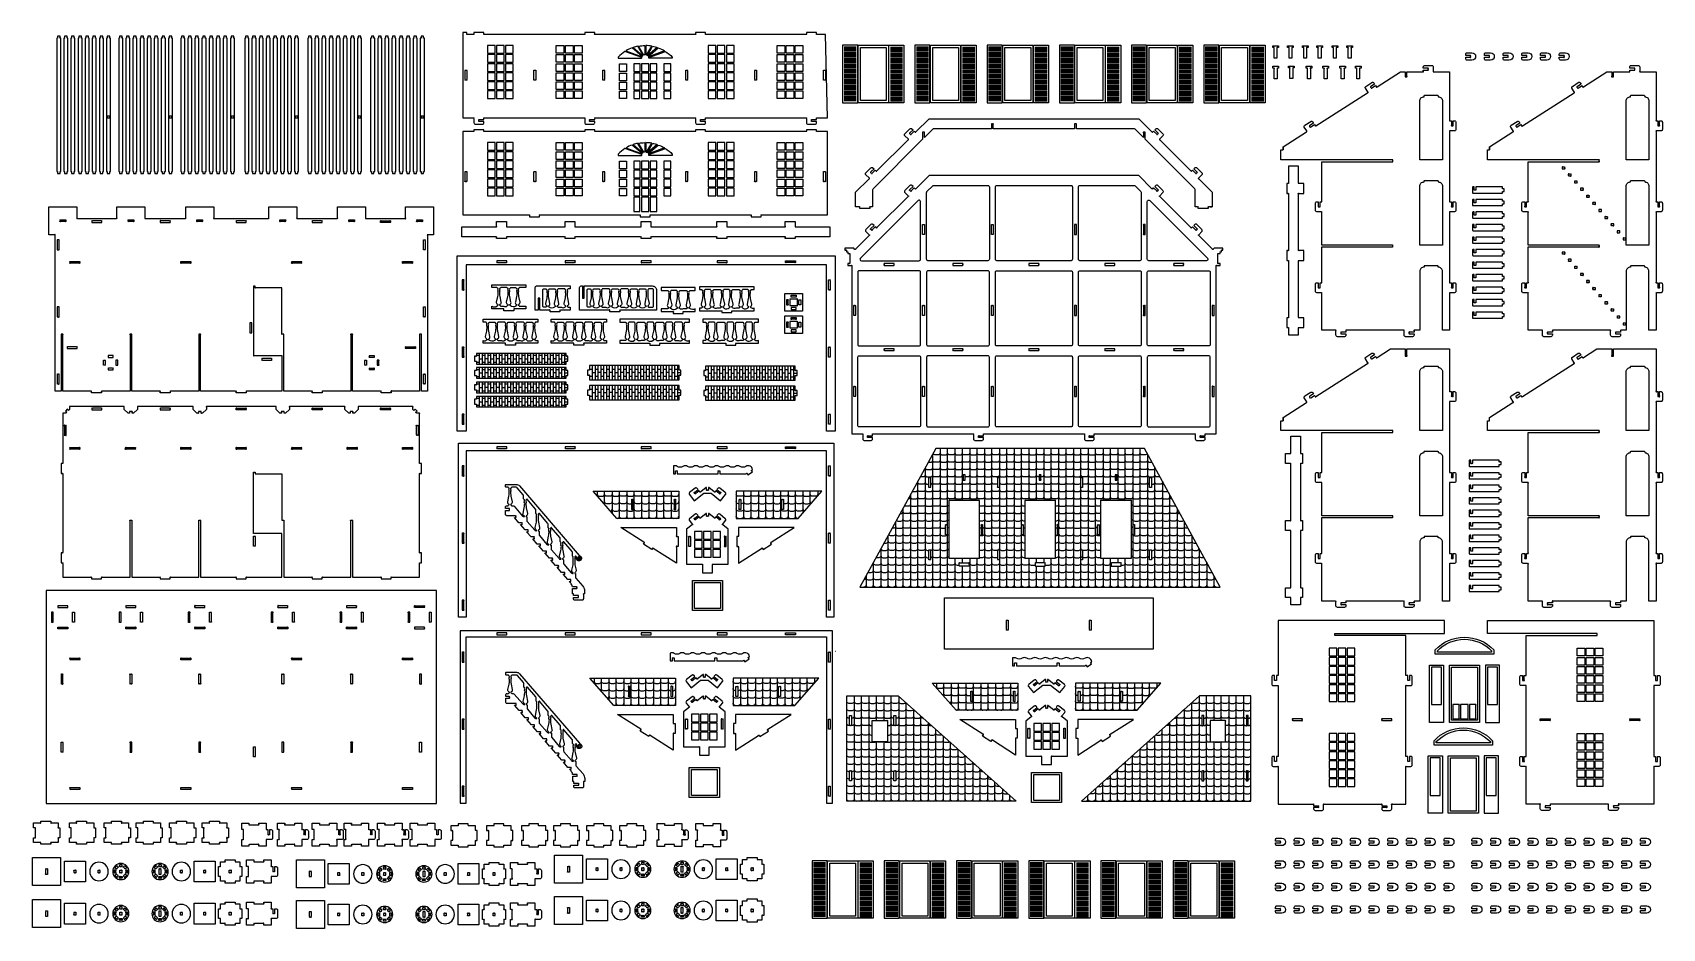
# Model space of a CAD drawing. Extents: x 9576 to 9806, y 1039 to 1165.
import ezdxf

# ---------------------------------------------------------------- set-up
doc = ezdxf.new("R2010")
doc.units = 0
doc.header["$MEASUREMENT"] = 0
doc.layers.add('LAYER_1', color=18, linetype='CONTINUOUS')

msp = doc.modelspace()

# ---------------------------------------------------------------- linework, layer by layer
at = {"layer": 'LAYER_1'}
for points in [[(9579.7, 1145.88), (9579.71, 1145.88, -1), (9579.8, 1145.79), (9579.8, 1145.63), (9580.17, 1145.63), (9580.17, 1145.79, -1), (9580.26, 1145.88), (9580.27, 1145.88), (9580.27, 1164.68), (9580.26, 1164.68, -1), (9580.17, 1164.77), (9580.17, 1164.93), (9579.8, 1164.93), (9579.8, 1164.77, -1), (9579.71, 1164.68), (9579.7, 1164.68)], [(9580.7, 1145.88), (9580.71, 1145.88, -1), (9580.8, 1145.79), (9580.8, 1145.63), (9581.17, 1145.63), (9581.17, 1145.79, -1), (9581.26, 1145.88), (9581.27, 1145.88), (9581.27, 1164.68), (9581.26, 1164.68, -1), (9581.17, 1164.77), (9581.17, 1164.93), (9580.8, 1164.93), (9580.8, 1164.77, -1), (9580.71, 1164.68), (9580.7, 1164.68)], [(9581.7, 1145.88), (9581.71, 1145.88, -1), (9581.8, 1145.79), (9581.8, 1145.63), (9582.17, 1145.63), (9582.17, 1145.79, -1), (9582.26, 1145.88), (9582.27, 1145.88), (9582.27, 1164.68), (9582.26, 1164.68, -1), (9582.17, 1164.77), (9582.17, 1164.93), (9581.8, 1164.93), (9581.8, 1164.77, -1), (9581.71, 1164.68), (9581.7, 1164.68)], [(9582.7, 1145.88), (9582.71, 1145.88, -1), (9582.8, 1145.79), (9582.8, 1145.63), (9583.17, 1145.63), (9583.17, 1145.79, -1), (9583.26, 1145.88), (9583.27, 1145.88), (9583.27, 1164.68), (9583.26, 1164.68, -1), (9583.17, 1164.77), (9583.17, 1164.93), (9582.8, 1164.93), (9582.8, 1164.77, -1), (9582.71, 1164.68), (9582.7, 1164.68)], [(9583.7, 1145.88), (9583.71, 1145.88, -1), (9583.8, 1145.79), (9583.8, 1145.63), (9584.17, 1145.63), (9584.17, 1145.79, -1), (9584.26, 1145.88), (9584.27, 1145.88), (9584.27, 1164.68), (9584.26, 1164.68, -1), (9584.17, 1164.77), (9584.17, 1164.93), (9583.8, 1164.93), (9583.8, 1164.77, -1), (9583.71, 1164.68), (9583.7, 1164.68)], [(9584.7, 1145.88), (9584.71, 1145.88, -1), (9584.8, 1145.79), (9584.8, 1145.63), (9585.17, 1145.63), (9585.17, 1145.79, -1), (9585.26, 1145.88), (9585.27, 1145.88), (9585.27, 1164.68), (9585.26, 1164.68, -1), (9585.17, 1164.77), (9585.17, 1164.93), (9584.8, 1164.93), (9584.8, 1164.77, -1), (9584.71, 1164.68), (9584.7, 1164.68)], [(9585.7, 1145.88), (9585.71, 1145.88, -1), (9585.8, 1145.79), (9585.8, 1145.63), (9586.17, 1145.63), (9586.17, 1145.79, -1), (9586.26, 1145.88), (9586.27, 1145.88), (9586.27, 1164.68), (9586.26, 1164.68, -1), (9586.17, 1164.77), (9586.17, 1164.93), (9585.8, 1164.93), (9585.8, 1164.77, -1), (9585.71, 1164.68), (9585.7, 1164.68)], [(9586.7, 1145.88), (9586.71, 1145.88, -1), (9586.8, 1145.79), (9586.8, 1145.63), (9587.17, 1145.63), (9587.17, 1145.79, -1), (9587.26, 1145.88), (9587.27, 1145.88), (9587.27, 1164.68), (9587.26, 1164.68, -1), (9587.17, 1164.77), (9587.17, 1164.93), (9586.8, 1164.93), (9586.8, 1164.77, -1), (9586.71, 1164.68), (9586.7, 1164.68)], [(9588.43, 1145.88), (9588.44, 1145.88, -1), (9588.53, 1145.79), (9588.53, 1145.63), (9588.9, 1145.63), (9588.9, 1145.79, -1), (9588.99, 1145.88), (9589, 1145.88), (9589, 1164.68), (9588.99, 1164.68, -1), (9588.9, 1164.77), (9588.9, 1164.93), (9588.53, 1164.93), (9588.53, 1164.77, -1), (9588.44, 1164.68), (9588.43, 1164.68)], [(9589.43, 1145.88), (9589.44, 1145.88, -1), (9589.53, 1145.79), (9589.53, 1145.63), (9589.9, 1145.63), (9589.9, 1145.79, -1), (9589.99, 1145.88), (9590, 1145.88), (9590, 1164.68), (9589.99, 1164.68, -1), (9589.9, 1164.77), (9589.9, 1164.93), (9589.53, 1164.93), (9589.53, 1164.77, -1), (9589.44, 1164.68), (9589.43, 1164.68)], [(9590.43, 1145.88), (9590.44, 1145.88, -1), (9590.53, 1145.79), (9590.53, 1145.63), (9590.9, 1145.63), (9590.9, 1145.79, -1), (9590.99, 1145.88), (9591, 1145.88), (9591, 1164.68), (9590.99, 1164.68, -1), (9590.9, 1164.77), (9590.9, 1164.93), (9590.53, 1164.93), (9590.53, 1164.77, -1), (9590.44, 1164.68), (9590.43, 1164.68)], [(9591.43, 1145.88), (9591.44, 1145.88, -1), (9591.53, 1145.79), (9591.53, 1145.63), (9591.9, 1145.63), (9591.9, 1145.79, -1), (9591.99, 1145.88), (9592, 1145.88), (9592, 1164.68), (9591.99, 1164.68, -1), (9591.9, 1164.77), (9591.9, 1164.93), (9591.53, 1164.93), (9591.53, 1164.77, -1), (9591.44, 1164.68), (9591.43, 1164.68)], [(9592.43, 1145.88), (9592.44, 1145.88, -1), (9592.53, 1145.79), (9592.53, 1145.63), (9592.9, 1145.63), (9592.9, 1145.79, -1), (9592.99, 1145.88), (9593, 1145.88), (9593, 1164.68), (9592.99, 1164.68, -1), (9592.9, 1164.77), (9592.9, 1164.93), (9592.53, 1164.93), (9592.53, 1164.77, -1), (9592.44, 1164.68), (9592.43, 1164.68)], [(9593.43, 1145.88), (9593.44, 1145.88, -1), (9593.53, 1145.79), (9593.53, 1145.63), (9593.9, 1145.63), (9593.9, 1145.79, -1), (9593.99, 1145.88), (9594, 1145.88), (9594, 1164.68), (9593.99, 1164.68, -1), (9593.9, 1164.77), (9593.9, 1164.93), (9593.53, 1164.93), (9593.53, 1164.77, -1), (9593.44, 1164.68), (9593.43, 1164.68)], [(9594.43, 1145.88), (9594.44, 1145.88, -1), (9594.53, 1145.79), (9594.53, 1145.63), (9594.9, 1145.63), (9594.9, 1145.79, -1), (9594.99, 1145.88), (9595, 1145.88), (9595, 1164.68), (9594.99, 1164.68, -1), (9594.9, 1164.77), (9594.9, 1164.93), (9594.53, 1164.93), (9594.53, 1164.77, -1), (9594.44, 1164.68), (9594.43, 1164.68)], [(9595.43, 1145.88), (9595.44, 1145.88, -1), (9595.53, 1145.79), (9595.53, 1145.63), (9595.9, 1145.63), (9595.9, 1145.79, -1), (9595.99, 1145.88), (9596, 1145.88), (9596, 1164.68), (9595.99, 1164.68, -1), (9595.9, 1164.77), (9595.9, 1164.93), (9595.53, 1164.93), (9595.53, 1164.77, -1), (9595.44, 1164.68), (9595.43, 1164.68)], [(9597.16, 1145.88), (9597.17, 1145.88, -1), (9597.26, 1145.79), (9597.26, 1145.63), (9597.63, 1145.63), (9597.63, 1145.79, -1), (9597.72, 1145.88), (9597.73, 1145.88), (9597.73, 1164.68), (9597.72, 1164.68, -1), (9597.63, 1164.77), (9597.63, 1164.93), (9597.26, 1164.93), (9597.26, 1164.77, -1), (9597.17, 1164.68), (9597.16, 1164.68)], [(9598.16, 1145.88), (9598.17, 1145.88, -1), (9598.26, 1145.79), (9598.26, 1145.63), (9598.63, 1145.63), (9598.63, 1145.79, -1), (9598.72, 1145.88), (9598.73, 1145.88), (9598.73, 1164.68), (9598.72, 1164.68, -1), (9598.63, 1164.77), (9598.63, 1164.93), (9598.26, 1164.93), (9598.26, 1164.77, -1), (9598.17, 1164.68), (9598.16, 1164.68)], [(9599.16, 1145.88), (9599.17, 1145.88, -1), (9599.26, 1145.79), (9599.26, 1145.63), (9599.63, 1145.63), (9599.63, 1145.79, -1), (9599.72, 1145.88), (9599.73, 1145.88), (9599.73, 1164.68), (9599.72, 1164.68, -1), (9599.63, 1164.77), (9599.63, 1164.93), (9599.26, 1164.93), (9599.26, 1164.77, -1), (9599.17, 1164.68), (9599.16, 1164.68)], [(9600.16, 1145.88), (9600.17, 1145.88, -1), (9600.26, 1145.79), (9600.26, 1145.63), (9600.63, 1145.63), (9600.63, 1145.79, -1), (9600.72, 1145.88), (9600.73, 1145.88), (9600.73, 1164.68), (9600.72, 1164.68, -1), (9600.63, 1164.77), (9600.63, 1164.93), (9600.26, 1164.93), (9600.26, 1164.77, -1), (9600.17, 1164.68), (9600.16, 1164.68)], [(9601.16, 1145.88), (9601.17, 1145.88, -1), (9601.26, 1145.79), (9601.26, 1145.63), (9601.63, 1145.63), (9601.63, 1145.79, -1), (9601.72, 1145.88), (9601.73, 1145.88), (9601.73, 1164.68), (9601.72, 1164.68, -1), (9601.63, 1164.77), (9601.63, 1164.93), (9601.26, 1164.93), (9601.26, 1164.77, -1), (9601.17, 1164.68), (9601.16, 1164.68)], [(9602.16, 1145.88), (9602.17, 1145.88, -1), (9602.26, 1145.79), (9602.26, 1145.63), (9602.63, 1145.63), (9602.63, 1145.79, -1), (9602.72, 1145.88), (9602.73, 1145.88), (9602.73, 1164.68), (9602.72, 1164.68, -1), (9602.63, 1164.77), (9602.63, 1164.93), (9602.26, 1164.93), (9602.26, 1164.77, -1), (9602.17, 1164.68), (9602.16, 1164.68)], [(9603.16, 1145.88), (9603.17, 1145.88, -1), (9603.26, 1145.79), (9603.26, 1145.63), (9603.63, 1145.63), (9603.63, 1145.79, -1), (9603.72, 1145.88), (9603.73, 1145.88), (9603.73, 1164.68), (9603.72, 1164.68, -1), (9603.63, 1164.77), (9603.63, 1164.93), (9603.26, 1164.93), (9603.26, 1164.77, -1), (9603.17, 1164.68), (9603.16, 1164.68)], [(9604.16, 1145.88), (9604.17, 1145.88, -1), (9604.26, 1145.79), (9604.26, 1145.63), (9604.63, 1145.63), (9604.63, 1145.79, -1), (9604.72, 1145.88), (9604.73, 1145.88), (9604.73, 1164.68), (9604.72, 1164.68, -1), (9604.63, 1164.77), (9604.63, 1164.93), (9604.26, 1164.93), (9604.26, 1164.77, -1), (9604.17, 1164.68), (9604.16, 1164.68)], [(9606.2, 1145.88), (9606.22, 1145.88, -1), (9606.3, 1145.79), (9606.3, 1145.63), (9606.68, 1145.63), (9606.68, 1145.79, -1), (9606.77, 1145.88), (9606.78, 1145.88), (9606.78, 1164.68), (9606.77, 1164.68, -1), (9606.68, 1164.77), (9606.68, 1164.93), (9606.3, 1164.93), (9606.3, 1164.77, -1), (9606.22, 1164.68), (9606.2, 1164.68)], [(9607.2, 1145.88), (9607.22, 1145.88, -1), (9607.3, 1145.79), (9607.3, 1145.63), (9607.68, 1145.63), (9607.68, 1145.79, -1), (9607.77, 1145.88), (9607.78, 1145.88), (9607.78, 1164.68), (9607.77, 1164.68, -1), (9607.68, 1164.77), (9607.68, 1164.93), (9607.3, 1164.93), (9607.3, 1164.77, -1), (9607.22, 1164.68), (9607.2, 1164.68)], [(9608.2, 1145.88), (9608.22, 1145.88, -1), (9608.3, 1145.79), (9608.3, 1145.63), (9608.68, 1145.63), (9608.68, 1145.79, -1), (9608.77, 1145.88), (9608.78, 1145.88), (9608.78, 1164.68), (9608.77, 1164.68, -1), (9608.68, 1164.77), (9608.68, 1164.93), (9608.3, 1164.93), (9608.3, 1164.77, -1), (9608.22, 1164.68), (9608.2, 1164.68)], [(9609.2, 1145.88), (9609.22, 1145.88, -1), (9609.3, 1145.79), (9609.3, 1145.63), (9609.68, 1145.63), (9609.68, 1145.79, -1), (9609.77, 1145.88), (9609.78, 1145.88), (9609.78, 1164.68), (9609.77, 1164.68, -1), (9609.68, 1164.77), (9609.68, 1164.93), (9609.3, 1164.93), (9609.3, 1164.77, -1), (9609.22, 1164.68), (9609.2, 1164.68)], [(9610.2, 1145.88), (9610.22, 1145.88, -1), (9610.3, 1145.79), (9610.3, 1145.63), (9610.68, 1145.63), (9610.68, 1145.79, -1), (9610.77, 1145.88), (9610.78, 1145.88), (9610.78, 1164.68), (9610.77, 1164.68, -1), (9610.68, 1164.77), (9610.68, 1164.93), (9610.3, 1164.93), (9610.3, 1164.77, -1), (9610.22, 1164.68), (9610.2, 1164.68)], [(9611.2, 1145.88), (9611.22, 1145.88, -1), (9611.3, 1145.79), (9611.3, 1145.63), (9611.68, 1145.63), (9611.68, 1145.79, -1), (9611.77, 1145.88), (9611.78, 1145.88), (9611.78, 1164.68), (9611.77, 1164.68, -1), (9611.68, 1164.77), (9611.68, 1164.93), (9611.3, 1164.93), (9611.3, 1164.77, -1), (9611.22, 1164.68), (9611.2, 1164.68)], [(9612.2, 1145.88), (9612.22, 1145.88, -1), (9612.3, 1145.79), (9612.3, 1145.63), (9612.68, 1145.63), (9612.68, 1145.79, -1), (9612.77, 1145.88), (9612.78, 1145.88), (9612.78, 1164.68), (9612.77, 1164.68, -1), (9612.68, 1164.77), (9612.68, 1164.93), (9612.3, 1164.93), (9612.3, 1164.77, -1), (9612.22, 1164.68), (9612.2, 1164.68)], [(9613.2, 1145.88), (9613.22, 1145.88, -1), (9613.3, 1145.79), (9613.3, 1145.63), (9613.68, 1145.63), (9613.68, 1145.79, -1), (9613.77, 1145.88), (9613.78, 1145.88), (9613.78, 1164.68), (9613.77, 1164.68, -1), (9613.68, 1164.77), (9613.68, 1164.93), (9613.3, 1164.93), (9613.3, 1164.77, -1), (9613.22, 1164.68), (9613.2, 1164.68)], [(9615.06, 1145.88), (9615.07, 1145.88, -1), (9615.16, 1145.79), (9615.16, 1145.63), (9615.53, 1145.63), (9615.53, 1145.79, -1), (9615.62, 1145.88), (9615.63, 1145.88), (9615.63, 1164.68), (9615.62, 1164.68, -1), (9615.53, 1164.77), (9615.53, 1164.93), (9615.16, 1164.93), (9615.16, 1164.77, -1), (9615.07, 1164.68), (9615.06, 1164.68)], [(9616.06, 1145.88), (9616.07, 1145.88, -1), (9616.16, 1145.79), (9616.16, 1145.63), (9616.53, 1145.63), (9616.53, 1145.79, -1), (9616.62, 1145.88), (9616.63, 1145.88), (9616.63, 1164.68), (9616.62, 1164.68, -1), (9616.53, 1164.77), (9616.53, 1164.93), (9616.16, 1164.93), (9616.16, 1164.77, -1), (9616.07, 1164.68), (9616.06, 1164.68)], [(9617.06, 1145.88), (9617.07, 1145.88, -1), (9617.16, 1145.79), (9617.16, 1145.63), (9617.53, 1145.63), (9617.53, 1145.79, -1), (9617.62, 1145.88), (9617.63, 1145.88), (9617.63, 1164.68), (9617.62, 1164.68, -1), (9617.53, 1164.77), (9617.53, 1164.93), (9617.16, 1164.93), (9617.16, 1164.77, -1), (9617.07, 1164.68), (9617.06, 1164.68)], [(9618.06, 1145.88), (9618.07, 1145.88, -1), (9618.16, 1145.79), (9618.16, 1145.63), (9618.53, 1145.63), (9618.53, 1145.79, -1), (9618.62, 1145.88), (9618.63, 1145.88), (9618.63, 1164.68), (9618.62, 1164.68, -1), (9618.53, 1164.77), (9618.53, 1164.93), (9618.16, 1164.93), (9618.16, 1164.77, -1), (9618.07, 1164.68), (9618.06, 1164.68)], [(9619.06, 1145.88), (9619.07, 1145.88, -1), (9619.16, 1145.79), (9619.16, 1145.63), (9619.53, 1145.63), (9619.53, 1145.79, -1), (9619.62, 1145.88), (9619.63, 1145.88), (9619.63, 1164.68), (9619.62, 1164.68, -1), (9619.53, 1164.77), (9619.53, 1164.93), (9619.16, 1164.93), (9619.16, 1164.77, -1), (9619.07, 1164.68), (9619.06, 1164.68)], [(9620.06, 1145.88), (9620.07, 1145.88, -1), (9620.16, 1145.79), (9620.16, 1145.63), (9620.53, 1145.63), (9620.53, 1145.79, -1), (9620.62, 1145.88), (9620.63, 1145.88), (9620.63, 1164.68), (9620.62, 1164.68, -1), (9620.53, 1164.77), (9620.53, 1164.93), (9620.16, 1164.93), (9620.16, 1164.77, -1), (9620.07, 1164.68), (9620.06, 1164.68)], [(9621.06, 1145.88), (9621.07, 1145.88, -1), (9621.16, 1145.79), (9621.16, 1145.63), (9621.53, 1145.63), (9621.53, 1145.79, -1), (9621.62, 1145.88), (9621.63, 1145.88), (9621.63, 1164.68), (9621.62, 1164.68, -1), (9621.53, 1164.77), (9621.53, 1164.93), (9621.16, 1164.93), (9621.16, 1164.77, -1), (9621.07, 1164.68), (9621.06, 1164.68)], [(9622.06, 1145.88), (9622.07, 1145.88, -1), (9622.16, 1145.79), (9622.16, 1145.63), (9622.53, 1145.63), (9622.53, 1145.79, -1), (9622.62, 1145.88), (9622.63, 1145.88), (9622.63, 1164.68), (9622.62, 1164.68, -1), (9622.53, 1164.77), (9622.53, 1164.93), (9622.16, 1164.93), (9622.16, 1164.77, -1), (9622.07, 1164.68), (9622.06, 1164.68)], [(9623.92, 1145.88), (9623.93, 1145.88, -1), (9624.02, 1145.79), (9624.02, 1145.63), (9624.39, 1145.63), (9624.39, 1145.79, -1), (9624.48, 1145.88), (9624.49, 1145.88), (9624.49, 1164.68), (9624.48, 1164.68, -1), (9624.39, 1164.77), (9624.39, 1164.93), (9624.02, 1164.93), (9624.02, 1164.77, -1), (9623.93, 1164.68), (9623.92, 1164.68)], [(9624.92, 1145.88), (9624.93, 1145.88, -1), (9625.02, 1145.79), (9625.02, 1145.63), (9625.39, 1145.63), (9625.39, 1145.79, -1), (9625.48, 1145.88), (9625.49, 1145.88), (9625.49, 1164.68), (9625.48, 1164.68, -1), (9625.39, 1164.77), (9625.39, 1164.93), (9625.02, 1164.93), (9625.02, 1164.77, -1), (9624.93, 1164.68), (9624.92, 1164.68)], [(9625.92, 1145.88), (9625.93, 1145.88, -1), (9626.02, 1145.79), (9626.02, 1145.63), (9626.39, 1145.63), (9626.39, 1145.79, -1), (9626.48, 1145.88), (9626.49, 1145.88), (9626.49, 1164.68), (9626.48, 1164.68, -1), (9626.39, 1164.77), (9626.39, 1164.93), (9626.02, 1164.93), (9626.02, 1164.77, -1), (9625.93, 1164.68), (9625.92, 1164.68)], [(9626.92, 1145.88), (9626.93, 1145.88, -1), (9627.02, 1145.79), (9627.02, 1145.63), (9627.39, 1145.63), (9627.39, 1145.79, -1), (9627.48, 1145.88), (9627.49, 1145.88), (9627.49, 1164.68), (9627.48, 1164.68, -1), (9627.39, 1164.77), (9627.39, 1164.93), (9627.02, 1164.93), (9627.02, 1164.77, -1), (9626.93, 1164.68), (9626.92, 1164.68)], [(9627.92, 1145.88), (9627.93, 1145.88, -1), (9628.02, 1145.79), (9628.02, 1145.63), (9628.39, 1145.63), (9628.39, 1145.79, -1), (9628.48, 1145.88), (9628.49, 1145.88), (9628.49, 1164.68), (9628.48, 1164.68, -1), (9628.39, 1164.77), (9628.39, 1164.93), (9628.02, 1164.93), (9628.02, 1164.77, -1), (9627.93, 1164.68), (9627.92, 1164.68)], [(9628.92, 1145.88), (9628.93, 1145.88, -1), (9629.02, 1145.79), (9629.02, 1145.63), (9629.39, 1145.63), (9629.39, 1145.79, -1), (9629.48, 1145.88), (9629.49, 1145.88), (9629.49, 1164.68), (9629.48, 1164.68, -1), (9629.39, 1164.77), (9629.39, 1164.93), (9629.02, 1164.93), (9629.02, 1164.77, -1), (9628.93, 1164.68), (9628.92, 1164.68)], [(9629.92, 1145.88), (9629.93, 1145.88, -1), (9630.02, 1145.79), (9630.02, 1145.63), (9630.39, 1145.63), (9630.39, 1145.79, -1), (9630.48, 1145.88), (9630.49, 1145.88), (9630.49, 1164.68), (9630.48, 1164.68, -1), (9630.39, 1164.77), (9630.39, 1164.93), (9630.02, 1164.93), (9630.02, 1164.77, -1), (9629.93, 1164.68), (9629.92, 1164.68)], [(9630.92, 1145.88), (9630.93, 1145.88, -1), (9631.02, 1145.79), (9631.02, 1145.63), (9631.39, 1145.63), (9631.39, 1145.79, -1), (9631.48, 1145.88), (9631.49, 1145.88), (9631.49, 1164.68), (9631.48, 1164.68, -1), (9631.39, 1164.77), (9631.39, 1164.93), (9631.02, 1164.93), (9631.02, 1164.77, -1), (9630.93, 1164.68), (9630.92, 1164.68)], [(9688, 1165.2), (9686.82, 1165.2, -1), (9686.73, 1165.29), (9686.73, 1165.45), (9685.33, 1165.45), (9685.33, 1165.29, -1), (9685.24, 1165.2), (9671.2, 1165.2, -1), (9671.11, 1165.29), (9671.11, 1165.45), (9669.71, 1165.45), (9669.71, 1165.29, -1), (9669.62, 1165.2), (9655.58, 1165.2, -1), (9655.49, 1165.29), (9655.49, 1165.45), (9654.09, 1165.45), (9654.09, 1165.29, -1), (9654.01, 1165.2), (9639.97, 1165.2, -1), (9639.88, 1165.29), (9639.88, 1165.45), (9638.48, 1165.45), (9638.48, 1165.29, -1), (9638.39, 1165.2), (9637.57, 1165.2, -1), (9637.48, 1165.29), (9637.48, 1165.45), (9636.93, 1165.45), (9636.93, 1153.45), (9638.39, 1153.45, -1), (9638.48, 1153.36), (9638.48, 1152.75, 0.414214), (9638.68, 1152.55), (9639.68, 1152.55, 0.414214), (9639.88, 1152.75), (9639.88, 1152.95), (9639.27, 1152.95, -1), (9639.18, 1153.04), (9639.18, 1153.11, -1), (9639.27, 1153.2), (9639.88, 1153.2), (9639.88, 1153.36, -1), (9639.97, 1153.45), (9654.01, 1153.45, -1), (9654.09, 1153.36), (9654.09, 1152.75, 0.414214), (9654.29, 1152.55), (9655.29, 1152.55, 0.414214), (9655.49, 1152.75), (9655.49, 1152.95), (9654.88, 1152.95, -1), (9654.79, 1153.04), (9654.79, 1153.11, -1), (9654.88, 1153.2), (9655.49, 1153.2), (9655.49, 1153.36, -1), (9655.58, 1153.45), (9669.62, 1153.45, -1), (9669.71, 1153.36), (9669.71, 1152.75, 0.414214), (9669.91, 1152.55), (9670.91, 1152.55, 0.414214), (9671.11, 1152.75), (9671.11, 1152.95), (9670.5, 1152.95, -1), (9670.41, 1153.04), (9670.41, 1153.11, -1), (9670.5, 1153.2), (9671.11, 1153.2), (9671.11, 1153.36, -1), (9671.2, 1153.45), (9685.24, 1153.45, -1), (9685.33, 1153.36), (9685.33, 1152.75, 0.414214), (9685.53, 1152.55), (9686.53, 1152.55, 0.414214), (9686.73, 1152.75), (9686.73, 1152.95), (9686.12, 1152.95, -1), (9686.03, 1153.04), (9686.03, 1153.11, -1), (9686.12, 1153.2), (9686.73, 1153.2), (9686.73, 1153.36, -1), (9686.82, 1153.45), (9688.28, 1153.45)], [(9662.1, 1161.83, -0.055993), (9662.12, 1161.94), (9659.75, 1162.8, 0.059041), (9658.78, 1162.01), (9658.78, 1161.83)], [(9659.89, 1162.89), (9662.16, 1162.06, -0.024608), (9662.18, 1162.1), (9660.76, 1163.3, 0.04529)], [(9662.3, 1162.23), (9661.55, 1163.53, 0.032185), (9660.89, 1163.35), (9662.26, 1162.2, -0.024608)], [(9661.68, 1163.55, -0.040607), (9662.54, 1163.63), (9662.54, 1162.33, 0.068342), (9662.41, 1162.29)], [(9663.52, 1163.55, 0.040607), (9662.67, 1163.63), (9662.67, 1162.33, -0.068342), (9662.8, 1162.29)], [(9662.91, 1162.23), (9663.65, 1163.53, -0.032185), (9664.31, 1163.35), (9662.94, 1162.2, 0.024608)], [(9665.32, 1162.89), (9663.05, 1162.06, 0.024608), (9663.02, 1162.1), (9664.45, 1163.3, -0.04529)], [(9663.1, 1161.83, 0.055993), (9663.09, 1161.94), (9665.45, 1162.8, -0.059041), (9666.42, 1162.01), (9666.42, 1161.83)], [(9751.8, 1163.33), (9751.68, 1163.33, 1), (9751.6, 1163.24), (9751.6, 1161.83), (9751.2, 1161.83), (9751.2, 1163.24, 1), (9751.11, 1163.33), (9751, 1163.33), (9751, 1163.58), (9751.8, 1163.58)], [(9753.91, 1163.33), (9753.8, 1163.33, 1), (9753.71, 1163.24), (9753.71, 1161.83), (9753.31, 1161.83), (9753.31, 1163.24, 1), (9753.22, 1163.33), (9753.11, 1163.33), (9753.11, 1163.58), (9753.91, 1163.58)], [(9755.98, 1163.33), (9755.87, 1163.33, 1), (9755.78, 1163.24), (9755.78, 1161.83), (9755.38, 1161.83), (9755.38, 1163.24, 1), (9755.29, 1163.33), (9755.18, 1163.33), (9755.18, 1163.58), (9755.98, 1163.58)], [(9758.03, 1163.33), (9757.91, 1163.33, 1), (9757.83, 1163.24), (9757.83, 1161.83), (9757.43, 1161.83), (9757.43, 1163.24, 1), (9757.34, 1163.33), (9757.23, 1163.33), (9757.23, 1163.58), (9758.03, 1163.58)], [(9760.16, 1163.33), (9760.05, 1163.33, 1), (9759.96, 1163.24), (9759.96, 1161.83), (9759.56, 1161.83), (9759.56, 1163.24, 1), (9759.47, 1163.33), (9759.36, 1163.33), (9759.36, 1163.58), (9760.16, 1163.58)], [(9762.25, 1163.33), (9762.14, 1163.33, 1), (9762.05, 1163.24), (9762.05, 1161.83), (9761.65, 1161.83), (9761.65, 1163.24, 1), (9761.56, 1163.33), (9761.45, 1163.33), (9761.45, 1163.58), (9762.25, 1163.58)], [(9778.19, 1161.97), (9778.8, 1161.97, 1), (9778.89, 1162.06), (9778.89, 1162.13, 1), (9778.8, 1162.22), (9778.19, 1162.22), (9778.19, 1162.42, -0.414214), (9778.39, 1162.62), (9779.07, 1162.62, -1), (9779.07, 1161.57), (9778.39, 1161.57, -0.414214), (9778.19, 1161.77)], [(9780.83, 1161.97), (9781.44, 1161.97, 1), (9781.53, 1162.06), (9781.53, 1162.13, 1), (9781.44, 1162.22), (9780.83, 1162.22), (9780.83, 1162.42, -0.414214), (9781.03, 1162.62), (9781.7, 1162.62, -1), (9781.7, 1161.57), (9781.03, 1161.57, -0.414214), (9780.83, 1161.77)], [(9783.47, 1161.97), (9784.08, 1161.97, 1), (9784.17, 1162.06), (9784.17, 1162.13, 1), (9784.08, 1162.22), (9783.47, 1162.22), (9783.47, 1162.42, -0.414214), (9783.67, 1162.62), (9784.34, 1162.62, -1), (9784.34, 1161.57), (9783.67, 1161.57, -0.414214), (9783.47, 1161.77)], [(9786.1, 1161.97), (9786.71, 1161.97, 1), (9786.8, 1162.06), (9786.8, 1162.13, 1), (9786.71, 1162.22), (9786.1, 1162.22), (9786.1, 1162.42, -0.414214), (9786.3, 1162.62), (9786.98, 1162.62, -1), (9786.98, 1161.57), (9786.3, 1161.57, -0.414214), (9786.1, 1161.77)], [(9788.74, 1161.97), (9789.35, 1161.97, 1), (9789.44, 1162.06), (9789.44, 1162.13, 1), (9789.35, 1162.22), (9788.74, 1162.22), (9788.74, 1162.42, -0.414214), (9788.94, 1162.62), (9789.62, 1162.62, -1), (9789.62, 1161.57), (9788.94, 1161.57, -0.414214), (9788.74, 1161.77)], [(9791.38, 1161.97), (9791.99, 1161.97, 1), (9792.08, 1162.06), (9792.08, 1162.13, 1), (9791.99, 1162.22), (9791.38, 1162.22), (9791.38, 1162.42, -0.414214), (9791.58, 1162.62), (9792.25, 1162.62, -1), (9792.25, 1161.57), (9791.58, 1161.57, -0.414214), (9791.38, 1161.77)], [(9637.48, 1160.06), (9637.48, 1158.84, -1), (9637.39, 1158.75), (9637.32, 1158.75, -1), (9637.23, 1158.84), (9637.23, 1160.06, -1), (9637.32, 1160.15), (9637.39, 1160.15, -1)], [(9647.18, 1160.06), (9647.18, 1158.84, -1), (9647.09, 1158.75), (9647.02, 1158.75, -1), (9646.93, 1158.84), (9646.93, 1160.06, -1), (9647.02, 1160.15), (9647.09, 1160.15, -1)], [(9656.88, 1160.06), (9656.88, 1158.84, -1), (9656.79, 1158.75), (9656.72, 1158.75, -1), (9656.63, 1158.84), (9656.63, 1160.06, -1), (9656.72, 1160.15), (9656.79, 1160.15, -1)], [(9668.58, 1160.06), (9668.58, 1158.84, -1), (9668.49, 1158.75), (9668.42, 1158.75, -1), (9668.33, 1158.84), (9668.33, 1160.06, -1), (9668.42, 1160.15), (9668.49, 1160.15, -1)], [(9678.28, 1160.06), (9678.28, 1158.84, -1), (9678.19, 1158.75), (9678.12, 1158.75, -1), (9678.03, 1158.84), (9678.03, 1160.06, -1), (9678.12, 1160.15), (9678.19, 1160.15, -1)], [(9687.98, 1160.06), (9687.98, 1158.84, -1), (9687.89, 1158.75), (9687.82, 1158.75, -1), (9687.73, 1158.84), (9687.73, 1160.06, -1), (9687.82, 1160.15), (9687.89, 1160.15, -1)], [(9751.83, 1160.46), (9751.72, 1160.46, 1), (9751.63, 1160.37), (9751.63, 1158.96), (9751.23, 1158.96), (9751.23, 1160.37, 1), (9751.14, 1160.46), (9751.03, 1160.46), (9751.03, 1160.71), (9751.83, 1160.71)], [(9752.47, 1149.28), (9752.47, 1148.92), (9752.47, 1149.38), (9755.76, 1151.48, 1), (9755.79, 1151.6), (9755.46, 1152.12, -0.414214), (9755.52, 1152.4), (9756.37, 1152.93, -0.414214), (9756.64, 1152.87), (9756.75, 1152.7), (9756.24, 1152.37, 1), (9756.21, 1152.25), (9756.25, 1152.19, 1), (9756.37, 1152.16), (9756.89, 1152.49), (9756.97, 1152.36, 1), (9757.09, 1152.33), (9764.37, 1156.97, 1), (9764.4, 1157.09), (9764.07, 1157.61, -0.414214), (9764.13, 1157.88), (9764.97, 1158.42, -0.414214), (9765.25, 1158.36), (9765.36, 1158.19), (9764.84, 1157.86, 1), (9764.82, 1157.74), (9764.86, 1157.68, 1), (9764.98, 1157.65), (9765.49, 1157.98), (9765.58, 1157.85, 1), (9765.7, 1157.82), (9769, 1159.92), (9769.67, 1159.92), (9769.67, 1159.31, 1), (9769.76, 1159.22), (9769.83, 1159.22, 1), (9769.92, 1159.31), (9769.92, 1159.92), (9772.13, 1159.92, 1), (9772.22, 1160.01), (9772.22, 1160.17), (9772.83, 1160.17, 1), (9772.92, 1160.26), (9772.92, 1160.33, 1), (9772.83, 1160.42), (9772.22, 1160.42), (9772.22, 1160.62, -0.414214), (9772.42, 1160.82), (9773.42, 1160.82, -0.414214), (9773.62, 1160.62), (9773.62, 1160.01, 1), (9773.71, 1159.92), (9775.92, 1159.92), (9775.92, 1153.11, 1), (9776.01, 1153.02), (9776.17, 1153.02), (9776.17, 1152.41, 1), (9776.26, 1152.32), (9776.33, 1152.32, 1), (9776.42, 1152.41), (9776.42, 1153.02), (9776.62, 1153.02, -0.414214), (9776.82, 1152.82), (9776.82, 1151.82, -0.414214), (9776.62, 1151.62), (9776.01, 1151.62, 1), (9775.92, 1151.53), (9775.92, 1141.71, 1), (9776.01, 1141.62), (9776.17, 1141.62), (9776.17, 1141.01, 1), (9776.26, 1140.92), (9776.33, 1140.92, 1), (9776.42, 1141.01), (9776.42, 1141.62), (9776.62, 1141.62, -0.414214), (9776.82, 1141.42), (9776.82, 1140.42, -0.414214), (9776.62, 1140.22), (9776.01, 1140.22, 1), (9775.92, 1140.13), (9775.92, 1130.31, 1), (9776.01, 1130.22), (9776.17, 1130.22), (9776.17, 1129.61, 1), (9776.26, 1129.52), (9776.33, 1129.52, 1), (9776.42, 1129.61), (9776.42, 1130.22), (9776.62, 1130.22, -0.414214), (9776.82, 1130.02), (9776.82, 1129.02, -0.414214), (9776.62, 1128.82), (9776.01, 1128.82, 1), (9775.92, 1128.73), (9775.92, 1123.52), (9774.92, 1123.52), (9774.92, 1131.82, 0.414214), (9774.32, 1132.42), (9774.32, 1132.52, 0.414214), (9774.22, 1132.62), (9772.42, 1132.62, 0.414214), (9772.32, 1132.52), (9772.32, 1132.42, 0.414214), (9771.72, 1131.82), (9771.72, 1123.52), (9771.01, 1123.52, 1), (9770.92, 1123.43), (9770.92, 1123.27), (9770.31, 1123.27, 1), (9770.22, 1123.18), (9770.22, 1123.11, 1), (9770.31, 1123.02), (9770.92, 1123.02), (9770.92, 1122.82, -0.414214), (9770.72, 1122.62), (9769.72, 1122.62, -0.414214), (9769.52, 1122.82), (9769.52, 1123.43, 1), (9769.43, 1123.52), (9761.41, 1123.52, 1), (9761.32, 1123.43), (9761.32, 1123.27), (9760.71, 1123.27, 1), (9760.62, 1123.18), (9760.62, 1123.11, 1), (9760.71, 1123.02), (9761.32, 1123.02), (9761.32, 1122.82, -0.414214), (9761.12, 1122.62), (9760.12, 1122.62, -0.414214), (9759.92, 1122.82), (9759.92, 1123.43, 1), (9759.83, 1123.52), (9757.92, 1123.52), (9757.92, 1128.73, 1), (9757.83, 1128.82), (9757.22, 1128.82, -0.414214), (9757.02, 1129.02), (9757.02, 1130.02, -0.414214), (9757.22, 1130.22), (9757.42, 1130.22), (9757.42, 1129.61, 1), (9757.51, 1129.52), (9757.58, 1129.52, 1), (9757.67, 1129.61), (9757.67, 1130.22), (9757.83, 1130.22, 1), (9757.92, 1130.31), (9757.92, 1135.27), (9767.83, 1135.27, 1), (9767.92, 1135.36), (9767.92, 1135.43, 1), (9767.83, 1135.52), (9757.92, 1135.52), (9757.92, 1140.13, 1), (9757.83, 1140.22), (9757.22, 1140.22, -0.414214), (9757.02, 1140.42), (9757.02, 1141.42, -0.414214), (9757.22, 1141.62), (9757.42, 1141.62), (9757.42, 1141.01, 1), (9757.51, 1140.92), (9757.58, 1140.92, 1), (9757.67, 1141.01), (9757.67, 1141.62), (9757.83, 1141.62, 1), (9757.92, 1141.71), (9757.92, 1147.27), (9767.83, 1147.27, 1), (9767.92, 1147.36), (9767.92, 1147.43, 1), (9767.83, 1147.52), (9752.17, 1147.52), (9752.17, 1148.92), (9752.47, 1148.92)], [(9754.04, 1160.48), (9753.93, 1160.48, 1), (9753.84, 1160.39), (9753.84, 1158.98), (9753.44, 1158.98), (9753.44, 1160.39, 1), (9753.35, 1160.48), (9753.24, 1160.48), (9753.24, 1160.73), (9754.04, 1160.73)], [(9756.51, 1160.46), (9756.39, 1160.46, 1), (9756.31, 1160.37), (9756.31, 1158.96), (9755.91, 1158.96), (9755.91, 1160.37, 1), (9755.82, 1160.46), (9755.71, 1160.46), (9755.71, 1160.71), (9756.51, 1160.71)], [(9758.86, 1160.46), (9758.75, 1160.46, 1), (9758.66, 1160.37), (9758.66, 1158.96), (9758.26, 1158.96), (9758.26, 1160.37, 1), (9758.17, 1160.46), (9758.06, 1160.46), (9758.06, 1160.71), (9758.86, 1160.71)], [(9761.25, 1160.46), (9761.14, 1160.46, 1), (9761.05, 1160.37), (9761.05, 1158.96), (9760.65, 1158.96), (9760.65, 1160.37, 1), (9760.57, 1160.46), (9760.45, 1160.46), (9760.45, 1160.71), (9761.25, 1160.71)], [(9763.45, 1160.46), (9763.34, 1160.46, 1), (9763.25, 1160.37), (9763.25, 1158.96), (9762.85, 1158.96), (9762.85, 1160.37, 1), (9762.76, 1160.46), (9762.65, 1160.46), (9762.65, 1160.71), (9763.45, 1160.71)], [(9781.56, 1149.28), (9781.56, 1148.92), (9781.56, 1149.38), (9784.85, 1151.48, 1), (9784.88, 1151.6), (9784.55, 1152.12, -0.414214), (9784.61, 1152.4), (9785.46, 1152.93, -0.414214), (9785.73, 1152.87), (9785.84, 1152.7), (9785.32, 1152.37, 1), (9785.3, 1152.25), (9785.34, 1152.19, 1), (9785.46, 1152.16), (9785.97, 1152.49), (9786.06, 1152.36, 1), (9786.18, 1152.33), (9793.46, 1156.97, 1), (9793.49, 1157.09), (9793.16, 1157.61, -0.414214), (9793.22, 1157.88), (9794.06, 1158.42, -0.414214), (9794.34, 1158.36), (9794.45, 1158.19), (9793.93, 1157.86, 1), (9793.9, 1157.74), (9793.94, 1157.68, 1), (9794.07, 1157.65), (9794.58, 1157.98), (9794.67, 1157.85, 1), (9794.79, 1157.82), (9798.09, 1159.92), (9798.76, 1159.92), (9798.76, 1159.31, 1), (9798.84, 1159.22), (9798.92, 1159.22, 1), (9799.01, 1159.31), (9799.01, 1159.92), (9801.22, 1159.92, 1), (9801.31, 1160.01), (9801.31, 1160.17), (9801.92, 1160.17, 1), (9802.01, 1160.26), (9802.01, 1160.33, 1), (9801.92, 1160.42), (9801.31, 1160.42), (9801.31, 1160.62, -0.414214), (9801.51, 1160.82), (9802.51, 1160.82, -0.414214), (9802.71, 1160.62), (9802.71, 1160.01, 1), (9802.79, 1159.92), (9805.01, 1159.92), (9805.01, 1153.11, 1), (9805.09, 1153.02), (9805.26, 1153.02), (9805.26, 1152.41, 1), (9805.34, 1152.32), (9805.42, 1152.32, 1), (9805.51, 1152.41), (9805.51, 1153.02), (9805.71, 1153.02, -0.414214), (9805.91, 1152.82), (9805.91, 1151.82, -0.414214), (9805.71, 1151.62), (9805.09, 1151.62, 1), (9805.01, 1151.53), (9805.01, 1141.71, 1), (9805.09, 1141.62), (9805.26, 1141.62), (9805.26, 1141.01, 1), (9805.34, 1140.92), (9805.42, 1140.92, 1), (9805.51, 1141.01), (9805.51, 1141.62), (9805.71, 1141.62, -0.414214), (9805.91, 1141.42), (9805.91, 1140.42, -0.414214), (9805.71, 1140.22), (9805.09, 1140.22, 1), (9805.01, 1140.13), (9805.01, 1130.31, 1), (9805.09, 1130.22), (9805.26, 1130.22), (9805.26, 1129.61, 1), (9805.34, 1129.52), (9805.42, 1129.52, 1), (9805.51, 1129.61), (9805.51, 1130.22), (9805.71, 1130.22, -0.414214), (9805.91, 1130.02), (9805.91, 1129.02, -0.414214), (9805.71, 1128.82), (9805.09, 1128.82, 1), (9805.01, 1128.73), (9805.01, 1123.52), (9804.01, 1123.52), (9804.01, 1131.82, 0.414214), (9803.41, 1132.42), (9803.41, 1132.52, 0.414214), (9803.31, 1132.62), (9801.51, 1132.62, 0.414214), (9801.41, 1132.52), (9801.41, 1132.42, 0.414214), (9800.81, 1131.82), (9800.81, 1123.52), (9800.09, 1123.52, 1), (9800.01, 1123.43), (9800.01, 1123.27), (9799.39, 1123.27, 1), (9799.31, 1123.18), (9799.31, 1123.11, 1), (9799.39, 1123.02), (9800.01, 1123.02), (9800.01, 1122.82, -0.414214), (9799.81, 1122.62), (9798.81, 1122.62, -0.414214), (9798.61, 1122.82), (9798.61, 1123.43, 1), (9798.52, 1123.52), (9790.49, 1123.52, 1), (9790.41, 1123.43), (9790.41, 1123.27), (9789.79, 1123.27, 1), (9789.71, 1123.18), (9789.71, 1123.11, 1), (9789.79, 1123.02), (9790.41, 1123.02), (9790.41, 1122.82, -0.414214), (9790.21, 1122.62), (9789.21, 1122.62, -0.414214), (9789.01, 1122.82), (9789.01, 1123.43, 1), (9788.92, 1123.52), (9787.01, 1123.52), (9787.01, 1128.73, 1), (9786.92, 1128.82), (9786.31, 1128.82, -0.414214), (9786.11, 1129.02), (9786.11, 1130.02, -0.414214), (9786.31, 1130.22), (9786.51, 1130.22), (9786.51, 1129.61, 1), (9786.59, 1129.52), (9786.67, 1129.52, 1), (9786.76, 1129.61), (9786.76, 1130.22), (9786.92, 1130.22, 1), (9787.01, 1130.31), (9787.01, 1135.27), (9796.92, 1135.27, 1), (9797.01, 1135.36), (9797.01, 1135.43, 1), (9796.92, 1135.52), (9787.01, 1135.52), (9787.01, 1140.13, 1), (9786.92, 1140.22), (9786.31, 1140.22, -0.414214), (9786.11, 1140.42), (9786.11, 1141.42, -0.414214), (9786.31, 1141.62), (9786.51, 1141.62), (9786.51, 1141.01, 1), (9786.59, 1140.92), (9786.67, 1140.92, 1), (9786.76, 1141.01), (9786.76, 1141.62), (9786.92, 1141.62, 1), (9787.01, 1141.71), (9787.01, 1147.27), (9796.92, 1147.27, 1), (9797.01, 1147.36), (9797.01, 1147.43, 1), (9796.92, 1147.52), (9781.26, 1147.52), (9781.26, 1148.92), (9781.56, 1148.92)], [(9774.92, 1155.82), (9774.92, 1147.52), (9771.72, 1147.52), (9771.72, 1155.82, -0.414214), (9772.32, 1156.42), (9772.32, 1156.52, -0.414214), (9772.42, 1156.62), (9774.22, 1156.62, -0.414214), (9774.32, 1156.52), (9774.32, 1156.42, -0.414214)], [(9804.01, 1155.82), (9804.01, 1147.52), (9800.81, 1147.52), (9800.81, 1155.82, -0.414214), (9801.41, 1156.42), (9801.41, 1156.52, -0.414214), (9801.51, 1156.62), (9803.31, 1156.62, -0.414214), (9803.41, 1156.52), (9803.41, 1156.42, -0.414214)], [(9692.24, 1142.96), (9694.14, 1144.86, 1), (9694.14, 1144.99), (9693.7, 1145.42, -0.414214), (9693.7, 1145.7), (9694.41, 1146.41, -0.414214), (9694.69, 1146.41), (9694.84, 1146.27), (9694.4, 1145.83, 1), (9694.4, 1145.71), (9694.46, 1145.66, 1), (9694.58, 1145.66), (9695.01, 1146.09), (9695.13, 1145.98, 1), (9695.25, 1145.98), (9699.63, 1150.35, 1), (9699.63, 1150.48), (9699.19, 1150.91, -0.414214), (9699.19, 1151.19), (9699.9, 1151.9, -0.414214), (9700.18, 1151.9), (9700.33, 1151.76), (9699.89, 1151.32, 1), (9699.89, 1151.2), (9699.95, 1151.15, 1), (9700.07, 1151.15), (9700.5, 1151.58), (9700.62, 1151.47, 1), (9700.74, 1151.47), (9702.59, 1153.32), (9732.14, 1153.32), (9733.99, 1151.47, 1), (9734.11, 1151.47), (9734.23, 1151.58), (9734.66, 1151.15, 1), (9734.78, 1151.15), (9734.84, 1151.2, 1), (9734.84, 1151.32), (9734.4, 1151.76), (9734.55, 1151.9, -0.414214), (9734.83, 1151.9), (9735.54, 1151.19, -0.414214), (9735.54, 1150.91), (9735.1, 1150.48, 1), (9735.1, 1150.35), (9739.48, 1145.98, 1), (9739.6, 1145.98), (9739.72, 1146.09), (9740.15, 1145.66, 1), (9740.27, 1145.66), (9740.33, 1145.71, 1), (9740.33, 1145.83), (9739.89, 1146.27), (9740.03, 1146.41, -0.414214), (9740.32, 1146.41), (9741.02, 1145.7, -0.414214), (9741.02, 1145.42), (9740.59, 1144.99, 1), (9740.59, 1144.86), (9742.49, 1142.96), (9742.49, 1140.92), (9741.98, 1140.92, 1), (9741.89, 1140.83), (9741.89, 1140.67), (9740.49, 1140.67), (9740.49, 1140.83, 1), (9740.4, 1140.92), (9740.09, 1140.92), (9740.09, 1143.3, 0.198912), (9740.03, 1143.44), (9733.04, 1150.43), (9733.04, 1151.32, 1), (9732.95, 1151.41), (9732.88, 1151.41, 1), (9732.79, 1151.32), (9732.79, 1150.68), (9731.61, 1151.86, 0.198912), (9731.47, 1151.92), (9723.34, 1151.92), (9723.34, 1152.53, 1), (9723.25, 1152.62), (9723.18, 1152.62, 1), (9723.09, 1152.53), (9723.09, 1151.92), (9711.64, 1151.92), (9711.64, 1152.53, 1), (9711.55, 1152.62), (9711.48, 1152.62, 1), (9711.39, 1152.53), (9711.39, 1151.92), (9703.26, 1151.92, 0.198912), (9703.11, 1151.86), (9701.94, 1150.68), (9701.94, 1151.32, 1), (9701.85, 1151.41), (9701.78, 1151.41, 1), (9701.69, 1151.32), (9701.69, 1150.43), (9694.7, 1143.44, 0.198912), (9694.64, 1143.3), (9694.64, 1140.92), (9694.33, 1140.92, 1), (9694.24, 1140.83), (9694.24, 1140.67), (9692.84, 1140.67), (9692.84, 1140.83, 1), (9692.75, 1140.92), (9692.24, 1140.92)], [(9636.93, 1139.77), (9646.2, 1139.77, -1), (9646.29, 1139.69), (9646.29, 1139.52), (9647.69, 1139.52), (9647.69, 1139.69, -1), (9647.77, 1139.77), (9661.81, 1139.77, -1), (9661.9, 1139.69), (9661.9, 1139.52), (9663.3, 1139.52), (9663.3, 1139.69, -1), (9663.39, 1139.77), (9677.43, 1139.77, -1), (9677.52, 1139.69), (9677.52, 1139.52), (9678.92, 1139.52), (9678.92, 1139.69, -1), (9679.01, 1139.77), (9688.28, 1139.77), (9688.28, 1151.52), (9686.82, 1151.52, -1), (9686.73, 1151.61), (9686.73, 1151.77), (9685.33, 1151.77), (9685.33, 1151.61, -1), (9685.24, 1151.52), (9671.2, 1151.52, -1), (9671.11, 1151.61), (9671.11, 1151.77), (9669.71, 1151.77), (9669.71, 1151.61, -1), (9669.62, 1151.52), (9655.58, 1151.52, -1), (9655.49, 1151.61), (9655.49, 1151.77), (9654.09, 1151.77), (9654.09, 1151.61, -1), (9654.01, 1151.52), (9639.97, 1151.52, -1), (9639.88, 1151.61), (9639.88, 1151.77), (9638.48, 1151.77), (9638.48, 1151.61, -1), (9638.39, 1151.52), (9636.93, 1151.52)], [(9662.1, 1148.15, -0.055993), (9662.12, 1148.26), (9659.75, 1149.13, 0.059041), (9658.78, 1148.33), (9658.78, 1148.15)], [(9659.89, 1149.21), (9662.16, 1148.38, -0.024608), (9662.18, 1148.43), (9660.76, 1149.62, 0.04529)], [(9662.3, 1148.55), (9661.55, 1149.85, 0.032185), (9660.89, 1149.67), (9662.26, 1148.52, -0.024608)], [(9661.68, 1149.87, -0.040607), (9662.54, 1149.95), (9662.54, 1148.65, 0.068342), (9662.41, 1148.61)], [(9663.52, 1149.87, 0.040607), (9662.67, 1149.95), (9662.67, 1148.65, -0.068342), (9662.8, 1148.61)], [(9662.91, 1148.55), (9663.65, 1149.85, -0.032185), (9664.31, 1149.67), (9662.94, 1148.52, 0.024608)], [(9665.32, 1149.21), (9663.05, 1148.38, 0.024608), (9663.02, 1148.43), (9664.45, 1149.62, -0.04529)], [(9663.1, 1148.15, 0.055993), (9663.09, 1148.26), (9665.45, 1149.13, -0.059041), (9666.42, 1148.33), (9666.42, 1148.15)], [(9637.48, 1145.79), (9637.48, 1144.56, -1), (9637.39, 1144.47), (9637.32, 1144.47, -1), (9637.23, 1144.56), (9637.23, 1145.79, -1), (9637.32, 1145.87), (9637.39, 1145.87, -1)], [(9647.18, 1145.79), (9647.18, 1144.56, -1), (9647.09, 1144.47), (9647.02, 1144.47, -1), (9646.93, 1144.56), (9646.93, 1145.79, -1), (9647.02, 1145.87), (9647.09, 1145.87, -1)], [(9656.88, 1145.79), (9656.88, 1144.56, -1), (9656.79, 1144.47), (9656.72, 1144.47, -1), (9656.63, 1144.56), (9656.63, 1145.79, -1), (9656.72, 1145.87), (9656.79, 1145.87, -1)], [(9668.58, 1145.79), (9668.58, 1144.56, -1), (9668.49, 1144.47), (9668.42, 1144.47, -1), (9668.33, 1144.56), (9668.33, 1145.79, -1), (9668.42, 1145.87), (9668.49, 1145.87, -1)], [(9678.28, 1145.79), (9678.28, 1144.56, -1), (9678.19, 1144.47), (9678.12, 1144.47, -1), (9678.03, 1144.56), (9678.03, 1145.79, -1), (9678.12, 1145.87), (9678.19, 1145.87, -1)], [(9687.98, 1145.79), (9687.98, 1144.56, -1), (9687.89, 1144.47), (9687.82, 1144.47, -1), (9687.73, 1144.56), (9687.73, 1145.79, -1), (9687.82, 1145.87), (9687.89, 1145.87, -1)], [(9753.23, 1146.65), (9753.23, 1144.28, -1), (9753.14, 1144.2), (9752.98, 1144.2), (9752.98, 1142.8), (9753.14, 1142.8, -1), (9753.23, 1142.71), (9753.23, 1134.83, -1), (9753.14, 1134.75), (9752.98, 1134.75), (9752.98, 1133.35), (9753.14, 1133.35, -1), (9753.23, 1133.26), (9753.23, 1125.38, -1), (9753.14, 1125.3), (9752.98, 1125.3), (9752.98, 1123.9), (9753.14, 1123.9, -1), (9753.23, 1123.81), (9753.23, 1122.9), (9754.63, 1122.9), (9754.63, 1123.81, -1), (9754.72, 1123.9), (9755.38, 1123.9), (9755.38, 1125.3), (9754.72, 1125.3, -1), (9754.63, 1125.38), (9754.63, 1133.26, -1), (9754.72, 1133.35), (9755.38, 1133.35), (9755.38, 1134.75), (9754.72, 1134.75, -1), (9754.63, 1134.83), (9754.63, 1142.71, -1), (9754.72, 1142.8), (9755.38, 1142.8), (9755.38, 1144.2), (9754.72, 1144.2, -1), (9754.63, 1144.28), (9754.63, 1146.65)], [(9791.89, 1146.27), (9792.08, 1146.27, 1), (9792.17, 1146.36), (9792.17, 1146.43, 1), (9792.08, 1146.52), (9791.89, 1146.52, 1), (9791.8, 1146.43), (9791.8, 1146.36, 1)], [(9693.7, 1137.42), (9694.14, 1136.99, -1), (9694.14, 1136.87), (9692.23, 1134.96, -1), (9692.1, 1134.96), (9691.99, 1135.07), (9690.74, 1135.07), (9690.74, 1134.82), (9690.85, 1134.82, -1), (9690.94, 1134.73), (9690.94, 1134.57), (9691.05, 1134.57, -1), (9691.14, 1134.48), (9691.14, 1134.32), (9691.35, 1134.32, -1), (9691.44, 1134.23), (9691.44, 1133.01, -1), (9691.35, 1132.92), (9691.14, 1132.92), (9691.14, 1132.67), (9691.6, 1132.67, -1), (9691.69, 1132.58), (9691.69, 1108.92), (9693.15, 1108.92, -1), (9693.24, 1108.83), (9693.24, 1108.22, 0.414214), (9693.44, 1108.02), (9694.44, 1108.02, 0.414214), (9694.64, 1108.22), (9694.64, 1108.42), (9694.03, 1108.42, -1), (9693.94, 1108.51), (9693.94, 1108.58, -1), (9694.03, 1108.67), (9694.64, 1108.67), (9694.64, 1108.83, -1), (9694.73, 1108.92), (9708.77, 1108.92, -1), (9708.86, 1108.83), (9708.86, 1108.22, 0.414214), (9709.06, 1108.02), (9710.06, 1108.02, 0.414214), (9710.26, 1108.22), (9710.26, 1108.42), (9709.64, 1108.42, -1), (9709.56, 1108.51), (9709.56, 1108.58, -1), (9709.64, 1108.67), (9710.26, 1108.67), (9710.26, 1108.83, -1), (9710.34, 1108.92), (9724.38, 1108.92, -1), (9724.47, 1108.83), (9724.47, 1108.22, 0.414214), (9724.67, 1108.02), (9725.67, 1108.02, 0.414214), (9725.87, 1108.22), (9725.87, 1108.42), (9725.26, 1108.42, -1), (9725.17, 1108.51), (9725.17, 1108.58, -1), (9725.26, 1108.67), (9725.87, 1108.67), (9725.87, 1108.83, -1), (9725.96, 1108.92), (9740, 1108.92, -1), (9740.09, 1108.83), (9740.09, 1108.22, 0.414214), (9740.29, 1108.02), (9741.29, 1108.02, 0.414214), (9741.49, 1108.22), (9741.49, 1108.42), (9740.88, 1108.42, -1), (9740.79, 1108.51), (9740.79, 1108.58, -1), (9740.88, 1108.67), (9741.49, 1108.67), (9741.49, 1108.83, -1), (9741.58, 1108.92), (9743.04, 1108.92), (9743.04, 1132.58, -1), (9743.13, 1132.67), (9743.59, 1132.67), (9743.59, 1132.92), (9743.38, 1132.92, -1), (9743.29, 1133.01), (9743.29, 1134.23, -1), (9743.38, 1134.32), (9743.59, 1134.32), (9743.59, 1134.48, -1), (9743.68, 1134.57), (9743.79, 1134.57), (9743.79, 1134.73, -1), (9743.88, 1134.82), (9743.99, 1134.82), (9743.99, 1135.07), (9742.74, 1135.07), (9742.63, 1134.96, -1), (9742.5, 1134.96), (9740.59, 1136.87, -1), (9740.59, 1136.99), (9741.02, 1137.42, 0.414214), (9741.02, 1137.71), (9740.32, 1138.41, 0.414214), (9740.03, 1138.41), (9739.89, 1138.27), (9740.33, 1137.84, -1), (9740.33, 1137.71), (9740.27, 1137.66, -1), (9740.15, 1137.66), (9739.72, 1138.1), (9739.6, 1137.98, -1), (9739.48, 1137.98), (9735.1, 1142.36, -1), (9735.1, 1142.48), (9735.54, 1142.91, 0.414214), (9735.54, 1143.2), (9734.83, 1143.9, 0.414214), (9734.55, 1143.9), (9734.4, 1143.76), (9734.84, 1143.33, -1), (9734.84, 1143.2), (9734.78, 1143.15, -1), (9734.66, 1143.15), (9734.23, 1143.59), (9734.11, 1143.47, -1), (9733.99, 1143.47), (9732.14, 1145.32), (9702.59, 1145.32), (9700.74, 1143.47, -1), (9700.62, 1143.47), (9700.5, 1143.59), (9700.07, 1143.15, -1), (9699.95, 1143.15), (9699.89, 1143.2, -1), (9699.89, 1143.33), (9700.33, 1143.76), (9700.18, 1143.9, 0.414214), (9699.9, 1143.9), (9699.19, 1143.2, 0.414214), (9699.19, 1142.91), (9699.63, 1142.48, -1), (9699.63, 1142.36), (9695.25, 1137.98, -1), (9695.13, 1137.98), (9695.01, 1138.1), (9694.58, 1137.66, -1), (9694.46, 1137.66), (9694.4, 1137.71, -1), (9694.4, 1137.84), (9694.84, 1138.27), (9694.69, 1138.41, 0.414214), (9694.41, 1138.41), (9693.7, 1137.71, 0.414214)], [(9702.24, 1133.52), (9702.24, 1142.91, -0.198912), (9702.3, 1143.05), (9703.11, 1143.86, -0.198912), (9703.26, 1143.92), (9710.89, 1143.92, -0.414214), (9711.09, 1143.72), (9711.09, 1133.52, -0.414214), (9710.89, 1133.32), (9702.44, 1133.32, -0.414214)], [(9722.59, 1133.32), (9712.14, 1133.32, -0.414214), (9711.94, 1133.52), (9711.94, 1143.72, -0.414214), (9712.14, 1143.92), (9722.59, 1143.92, -0.414214), (9722.79, 1143.72), (9722.79, 1133.52, -0.414214)], [(9723.84, 1143.92), (9731.47, 1143.92, -0.198912), (9731.61, 1143.86), (9732.43, 1143.05, -0.198912), (9732.49, 1142.91), (9732.49, 1133.52, -0.414214), (9732.29, 1133.32), (9723.84, 1133.32, -0.414214), (9723.64, 1133.52), (9723.64, 1143.72, -0.414214)], [(9774.92, 1143.82), (9774.92, 1135.52), (9771.72, 1135.52), (9771.72, 1143.82, -0.414214), (9772.32, 1144.42), (9772.32, 1144.52, -0.414214), (9772.42, 1144.62), (9774.22, 1144.62, -0.414214), (9774.32, 1144.52), (9774.32, 1144.42, -0.414214)], [(9783.38, 1143.72), (9779.63, 1143.72), (9779.63, 1143.24), (9779.38, 1143.24), (9779.38, 1143.72), (9779.23, 1143.72, 0.414214), (9779.13, 1143.62), (9779.13, 1142.94, 0.414214), (9779.23, 1142.84), (9783.38, 1142.84), (9783.38, 1143.09), (9783.63, 1143.09), (9783.63, 1143.47), (9783.38, 1143.47)], [(9792.75, 1145.27), (9792.94, 1145.27, 1), (9793.03, 1145.36), (9793.03, 1145.43, 1), (9792.94, 1145.52), (9792.75, 1145.52, 1), (9792.66, 1145.43), (9792.66, 1145.36, 1)], [(9793.61, 1144.27), (9793.8, 1144.27, 1), (9793.89, 1144.36), (9793.89, 1144.43, 1), (9793.8, 1144.52), (9793.61, 1144.52, 1), (9793.52, 1144.43), (9793.52, 1144.36, 1)], [(9794.47, 1143.27), (9794.66, 1143.27, 1), (9794.75, 1143.36), (9794.75, 1143.43, 1), (9794.66, 1143.52), (9794.47, 1143.52, 1), (9794.38, 1143.43), (9794.38, 1143.36, 1)], [(9804.01, 1143.82), (9804.01, 1135.52), (9800.89, 1135.52, -1), (9800.81, 1135.61), (9800.81, 1143.82, -0.414214), (9801.41, 1144.42), (9801.41, 1144.52, -0.414214), (9801.51, 1144.62), (9803.31, 1144.62, -0.414214), (9803.41, 1144.52), (9803.41, 1144.42, -0.414214)], [(9701.19, 1133.32, 0.414214), (9701.39, 1133.52), (9701.39, 1141.66, 0.668179), (9701.05, 1141.8), (9692.91, 1133.66, 0.668179), (9693.06, 1133.32)], [(9733.54, 1133.32, -0.414214), (9733.34, 1133.52), (9733.34, 1141.66, -0.668179), (9733.68, 1141.8), (9741.81, 1133.66, -0.668179), (9741.67, 1133.32)], [(9783.38, 1141.95), (9779.63, 1141.95), (9779.63, 1141.48), (9779.38, 1141.48), (9779.38, 1141.95), (9779.23, 1141.95, 0.414214), (9779.13, 1141.85), (9779.13, 1141.18, 0.414214), (9779.23, 1141.08), (9783.38, 1141.08), (9783.38, 1141.33), (9783.63, 1141.33), (9783.63, 1141.7), (9783.38, 1141.7)], [(9795.32, 1142.27), (9795.52, 1142.27, 1), (9795.61, 1142.36), (9795.61, 1142.43, 1), (9795.52, 1142.52), (9795.32, 1142.52, 1), (9795.24, 1142.43), (9795.24, 1142.36, 1)], [(9796.18, 1141.27), (9796.38, 1141.27, 1), (9796.47, 1141.36), (9796.47, 1141.43, 1), (9796.38, 1141.52), (9796.18, 1141.52, 1), (9796.09, 1141.43), (9796.09, 1141.36, 1)], [(9611.67, 1122.96), (9611.5, 1122.96, -1), (9611.42, 1123.05), (9611.42, 1129.49), (9607.75, 1129.49, -1), (9607.67, 1129.58), (9607.67, 1129.74), (9607.42, 1129.74), (9607.42, 1120.05, 1), (9607.5, 1119.96), (9611.42, 1119.96), (9611.42, 1114.96), (9606.48, 1114.96, 1), (9606.39, 1114.87), (9606.39, 1114.71), (9604.99, 1114.71), (9604.99, 1114.87, 1), (9604.9, 1114.96), (9599.97, 1114.96), (9599.97, 1122.87, 1), (9599.88, 1122.96), (9599.8, 1122.96, 1), (9599.72, 1122.87), (9599.72, 1114.96), (9595.78, 1114.96, 1), (9595.69, 1114.87), (9595.69, 1114.71), (9594.29, 1114.71), (9594.29, 1114.87, 1), (9594.2, 1114.96), (9590.27, 1114.96), (9590.27, 1122.87, 1), (9590.18, 1122.96), (9590.1, 1122.96, 1), (9590.02, 1122.87), (9590.02, 1114.96), (9586.08, 1114.96, 1), (9585.99, 1114.87), (9585.99, 1114.71), (9584.59, 1114.71), (9584.59, 1114.87, 1), (9584.5, 1114.96), (9580.57, 1114.96), (9580.57, 1122.87, 1), (9580.48, 1122.96), (9580.4, 1122.96, 1), (9580.32, 1122.87), (9580.32, 1114.96), (9579.47, 1114.96), (9579.47, 1136.91, 1), (9579.38, 1136.99), (9578.6, 1136.99), (9578.6, 1140.93), (9582.53, 1140.93), (9582.53, 1139.35, 1), (9582.62, 1139.26), (9588.09, 1139.26, 1), (9588.17, 1139.35), (9588.17, 1140.93), (9592.11, 1140.93), (9592.11, 1139.35, 1), (9592.19, 1139.26), (9597.79, 1139.26, 1), (9597.87, 1139.35), (9597.87, 1140.93), (9601.81, 1140.93), (9601.81, 1139.35, 1), (9601.89, 1139.26), (9609.49, 1139.26, 1), (9609.57, 1139.35), (9609.57, 1140.93), (9613.51, 1140.93), (9613.51, 1139.35, 1), (9613.59, 1139.26), (9619.19, 1139.26, 1), (9619.27, 1139.35), (9619.27, 1140.93), (9623.21, 1140.93), (9623.21, 1139.35, 1), (9623.29, 1139.26), (9628.76, 1139.26, 1), (9628.85, 1139.35), (9628.85, 1140.93), (9632.78, 1140.93), (9632.78, 1136.99), (9632, 1136.99, 1), (9631.92, 1136.91), (9631.92, 1114.96), (9631.07, 1114.96), (9631.07, 1122.87, 1), (9630.98, 1122.96), (9630.9, 1122.96, 1), (9630.82, 1122.87), (9630.82, 1114.96), (9626.88, 1114.96, 1), (9626.79, 1114.87), (9626.79, 1114.71), (9625.39, 1114.71), (9625.39, 1114.87, 1), (9625.3, 1114.96), (9621.37, 1114.96), (9621.37, 1122.87, 1), (9621.28, 1122.96), (9621.2, 1122.96, 1), (9621.12, 1122.87), (9621.12, 1114.96), (9617.18, 1114.96, 1), (9617.09, 1114.87), (9617.09, 1114.71), (9615.69, 1114.71), (9615.69, 1114.87, 1), (9615.6, 1114.96), (9611.67, 1114.96)], [(9580.88, 1138.83), (9580.25, 1138.83, -1), (9580.17, 1138.92), (9580.17, 1139, -1), (9580.25, 1139.08), (9580.88, 1139.08, -1), (9580.97, 1139), (9580.97, 1138.92, -1)], [(9585.96, 1138.96), (9584.74, 1138.96, 1), (9584.65, 1138.87), (9584.65, 1138.8, 1), (9584.74, 1138.71), (9585.96, 1138.71, 1), (9586.05, 1138.8), (9586.05, 1138.87, 1)], [(9590.45, 1138.83), (9589.83, 1138.83, -1), (9589.74, 1138.92), (9589.74, 1139, -1), (9589.83, 1139.08), (9590.45, 1139.08, -1), (9590.54, 1139), (9590.54, 1138.92, -1)], [(9595.6, 1138.96), (9594.38, 1138.96, 1), (9594.29, 1138.87), (9594.29, 1138.8, 1), (9594.38, 1138.71), (9595.6, 1138.71, 1), (9595.69, 1138.8), (9595.69, 1138.87, 1)], [(9600.24, 1139), (9600.24, 1138.92, -1), (9600.15, 1138.83), (9599.53, 1138.83, -1), (9599.44, 1138.92), (9599.44, 1139, -1), (9599.53, 1139.08), (9600.15, 1139.08, -1)], [(9606.3, 1138.96), (9605.08, 1138.96, 1), (9604.99, 1138.87), (9604.99, 1138.8, 1), (9605.08, 1138.71), (9606.3, 1138.71, 1), (9606.39, 1138.8), (9606.39, 1138.87, 1)], [(9611.85, 1138.83), (9611.23, 1138.83, -1), (9611.14, 1138.92), (9611.14, 1139, -1), (9611.23, 1139.08), (9611.85, 1139.08, -1), (9611.94, 1139), (9611.94, 1138.92, -1)], [(9617, 1138.96), (9615.78, 1138.96, 1), (9615.69, 1138.87), (9615.69, 1138.8, 1), (9615.78, 1138.71), (9617, 1138.71, 1), (9617.09, 1138.8), (9617.09, 1138.87, 1)], [(9620.93, 1139.08), (9621.55, 1139.08, -1), (9621.64, 1139), (9621.64, 1138.92, -1), (9621.55, 1138.83), (9620.93, 1138.83, -1), (9620.84, 1138.92), (9620.84, 1139, -1)], [(9625.42, 1138.96), (9626.64, 1138.96, -1), (9626.73, 1138.87), (9626.73, 1138.8, -1), (9626.64, 1138.71), (9625.42, 1138.71, -1), (9625.33, 1138.8), (9625.33, 1138.87, -1)], [(9630.5, 1139.08), (9631.13, 1139.08, -1), (9631.22, 1139), (9631.22, 1138.92, -1), (9631.13, 1138.83), (9630.5, 1138.83, -1), (9630.42, 1138.92), (9630.42, 1139, -1)], [(9688.63, 1136.7), (9683.83, 1136.7, 1), (9683.74, 1136.61), (9683.74, 1136.45), (9682.34, 1136.45), (9682.34, 1136.61, 1), (9682.26, 1136.7), (9674.2, 1136.7, 1), (9674.11, 1136.61), (9674.11, 1136.45), (9672.71, 1136.45), (9672.71, 1136.61, 1), (9672.62, 1136.7), (9663.5, 1136.7, 1), (9663.41, 1136.61), (9663.41, 1136.45), (9662.01, 1136.45), (9662.01, 1136.61, 1), (9661.92, 1136.7), (9652.8, 1136.7, 1), (9652.71, 1136.61), (9652.71, 1136.45), (9651.31, 1136.45), (9651.31, 1136.61, 1), (9651.22, 1136.7), (9643.16, 1136.7, 1), (9643.07, 1136.61), (9643.07, 1136.45), (9641.67, 1136.45), (9641.67, 1136.61, 1), (9641.58, 1136.7), (9636.78, 1136.7), (9636.78, 1138.1), (9641.58, 1138.1, 1), (9641.67, 1138.19), (9641.67, 1138.85), (9643.07, 1138.85), (9643.07, 1138.19, 1), (9643.16, 1138.1), (9651.22, 1138.1, 1), (9651.31, 1138.19), (9651.31, 1138.85), (9652.71, 1138.85), (9652.71, 1138.19, 1), (9652.8, 1138.1), (9662.01, 1138.1), (9662.01, 1138.76, -1), (9662.1, 1138.85), (9663.32, 1138.85, -1), (9663.41, 1138.76), (9663.41, 1138.1), (9672.62, 1138.1, 1), (9672.71, 1138.19), (9672.71, 1138.85), (9674.11, 1138.85), (9674.11, 1138.19, 1), (9674.2, 1138.1), (9682.26, 1138.1, 1), (9682.34, 1138.19), (9682.34, 1138.85), (9683.74, 1138.85), (9683.74, 1138.19, 1), (9683.83, 1138.1), (9688.63, 1138.1)], [(9783.38, 1140.19), (9779.63, 1140.19), (9779.63, 1139.72), (9779.38, 1139.72), (9779.38, 1140.19), (9779.23, 1140.19, 0.414214), (9779.13, 1140.09), (9779.13, 1139.42, 0.414214), (9779.23, 1139.32), (9783.38, 1139.32), (9783.38, 1139.57), (9783.63, 1139.57), (9783.63, 1139.94), (9783.38, 1139.94)], [(9797.04, 1140.27), (9797.24, 1140.27, 1), (9797.33, 1140.36), (9797.33, 1140.43, 1), (9797.24, 1140.52), (9797.04, 1140.52, 1), (9796.95, 1140.43), (9796.95, 1140.36, 1)], [(9797.9, 1139.27), (9798.1, 1139.27, 1), (9798.19, 1139.36), (9798.19, 1139.43, 1), (9798.1, 1139.52), (9797.9, 1139.52, 1), (9797.81, 1139.43), (9797.81, 1139.36, 1)], [(9701.94, 1138.33), (9701.94, 1137.11, -1), (9701.85, 1137.02), (9701.78, 1137.02, -1), (9701.69, 1137.11), (9701.69, 1138.33, -1), (9701.78, 1138.42), (9701.85, 1138.42, -1)], [(9711.64, 1138.33), (9711.64, 1137.11, -1), (9711.55, 1137.02), (9711.48, 1137.02, -1), (9711.39, 1137.11), (9711.39, 1138.33, -1), (9711.48, 1138.42), (9711.55, 1138.42, -1)], [(9723.09, 1138.33), (9723.09, 1137.11, 1), (9723.18, 1137.02), (9723.25, 1137.02, 1), (9723.34, 1137.11), (9723.34, 1138.33, 1), (9723.25, 1138.42), (9723.18, 1138.42, 1)], [(9732.79, 1138.33), (9732.79, 1137.11, 1), (9732.88, 1137.02), (9732.95, 1137.02, 1), (9733.04, 1137.11), (9733.04, 1138.33, 1), (9732.95, 1138.42), (9732.88, 1138.42, 1)], [(9783.38, 1138.43), (9779.63, 1138.43), (9779.63, 1137.95), (9779.38, 1137.95), (9779.38, 1138.43), (9779.23, 1138.43, 0.414214), (9779.13, 1138.33), (9779.13, 1137.65, 0.414214), (9779.23, 1137.55), (9783.38, 1137.55), (9783.38, 1137.8), (9783.63, 1137.8), (9783.63, 1138.18), (9783.38, 1138.18)], [(9783.38, 1136.66), (9779.63, 1136.66), (9779.63, 1136.19), (9779.38, 1136.19), (9779.38, 1136.66), (9779.23, 1136.66, 0.414214), (9779.13, 1136.56), (9779.13, 1135.89, 0.414214), (9779.23, 1135.79), (9783.38, 1135.79), (9783.38, 1136.04), (9783.63, 1136.04), (9783.63, 1136.41), (9783.38, 1136.41)], [(9798.76, 1138.27), (9798.96, 1138.27, 1), (9799.05, 1138.36), (9799.05, 1138.43, 1), (9798.96, 1138.52), (9798.76, 1138.52, 1), (9798.67, 1138.43), (9798.67, 1138.36, 1)], [(9799.62, 1137.27), (9799.82, 1137.27, 1), (9799.9, 1137.36), (9799.9, 1137.43, 1), (9799.82, 1137.52), (9799.62, 1137.52, 1), (9799.53, 1137.43), (9799.53, 1137.36, 1)], [(9579.77, 1136.17), (9579.77, 1134.95, 1), (9579.85, 1134.86), (9579.93, 1134.86, 1), (9580.02, 1134.95), (9580.02, 1136.17, 1), (9579.93, 1136.26), (9579.85, 1136.26, 1)], [(9631.62, 1136.17), (9631.62, 1134.95, -1), (9631.53, 1134.86), (9631.45, 1134.86, -1), (9631.37, 1134.95), (9631.37, 1136.17, -1), (9631.45, 1136.26), (9631.53, 1136.26, -1)], [(9783.38, 1134.9), (9779.63, 1134.9), (9779.63, 1134.43), (9779.38, 1134.43), (9779.38, 1134.9), (9779.23, 1134.9, 0.414214), (9779.13, 1134.8), (9779.13, 1134.13, 0.414214), (9779.23, 1134.03), (9783.38, 1134.03), (9783.38, 1134.28), (9783.63, 1134.28), (9783.63, 1134.65), (9783.38, 1134.65)], [(9791.89, 1134.27), (9792.08, 1134.27, 1), (9792.17, 1134.36), (9792.17, 1134.43, 1), (9792.08, 1134.52), (9791.89, 1134.52, 1), (9791.8, 1134.43), (9791.8, 1134.36, 1)], [(9800.48, 1136.27), (9800.68, 1136.27, 1), (9800.76, 1136.36), (9800.76, 1136.43, 1), (9800.68, 1136.52), (9800.48, 1136.52, 1), (9800.39, 1136.43), (9800.39, 1136.36, 1)], [(9581.65, 1133.21), (9582.88, 1133.21, -1), (9582.97, 1133.12), (9582.97, 1133.05, -1), (9582.88, 1132.96), (9581.65, 1132.96, -1), (9581.57, 1133.05), (9581.57, 1133.12, -1)], [(9598.49, 1132.96), (9597.27, 1132.96, -1), (9597.18, 1133.05), (9597.18, 1133.12, -1), (9597.27, 1133.21), (9598.49, 1133.21, -1), (9598.58, 1133.12), (9598.58, 1133.05, -1)], [(9614.11, 1132.96), (9612.89, 1132.96, -1), (9612.8, 1133.05), (9612.8, 1133.12, -1), (9612.89, 1133.21), (9614.11, 1133.21, -1), (9614.2, 1133.12), (9614.2, 1133.05, -1)], [(9628.5, 1133.21), (9629.73, 1133.21, -1), (9629.82, 1133.12), (9629.82, 1133.05, -1), (9629.73, 1132.96), (9628.5, 1132.96, -1), (9628.42, 1133.05), (9628.42, 1133.12, -1)], [(9643.02, 1133.31), (9641.79, 1133.31, 1), (9641.7, 1133.22), (9641.7, 1133.14, 1), (9641.79, 1133.06), (9643.02, 1133.06, 1), (9643.1, 1133.14), (9643.1, 1133.22, 1)], [(9652.65, 1133.31), (9651.43, 1133.31, 1), (9651.34, 1133.22), (9651.34, 1133.14, 1), (9651.43, 1133.06), (9652.65, 1133.06, 1), (9652.74, 1133.14), (9652.74, 1133.22, 1)], [(9663.35, 1133.31), (9662.13, 1133.31, 1), (9662.04, 1133.22), (9662.04, 1133.14, 1), (9662.13, 1133.06), (9663.35, 1133.06, 1), (9663.44, 1133.14), (9663.44, 1133.22, 1)], [(9674.05, 1133.31), (9672.83, 1133.31, 1), (9672.74, 1133.22), (9672.74, 1133.14, 1), (9672.83, 1133.06), (9674.05, 1133.06, 1), (9674.14, 1133.14), (9674.14, 1133.22, 1)], [(9682.47, 1133.31), (9683.69, 1133.31, -1), (9683.78, 1133.22), (9683.78, 1133.14, -1), (9683.69, 1133.06), (9682.47, 1133.06, -1), (9682.38, 1133.14), (9682.38, 1133.22, -1)], [(9696.35, 1132.67), (9697.58, 1132.67, 1), (9697.66, 1132.76), (9697.66, 1132.83, 1), (9697.58, 1132.92), (9696.35, 1132.92, 1), (9696.26, 1132.83), (9696.26, 1132.76, 1)], [(9706.05, 1132.67), (9707.28, 1132.67, 1), (9707.36, 1132.76), (9707.36, 1132.83, 1), (9707.28, 1132.92), (9706.05, 1132.92, 1), (9705.96, 1132.83), (9705.96, 1132.76, 1)], [(9716.75, 1132.67), (9717.98, 1132.67, 1), (9718.06, 1132.76), (9718.06, 1132.83, 1), (9717.98, 1132.92), (9716.75, 1132.92, 1), (9716.66, 1132.83), (9716.66, 1132.76, 1)], [(9727.45, 1132.67), (9728.68, 1132.67, 1), (9728.76, 1132.76), (9728.76, 1132.83, 1), (9728.68, 1132.92), (9727.45, 1132.92, 1), (9727.36, 1132.83), (9727.36, 1132.76, 1)], [(9737.15, 1132.67), (9738.38, 1132.67, 1), (9738.46, 1132.76), (9738.46, 1132.83, 1), (9738.38, 1132.92), (9737.15, 1132.92, 1), (9737.06, 1132.83), (9737.06, 1132.76, 1)], [(9783.63, 1132.89), (9783.47, 1132.89, -1), (9783.38, 1132.98), (9783.38, 1133.14), (9779.63, 1133.14), (9779.63, 1132.66), (9779.38, 1132.66), (9779.38, 1133.14), (9779.23, 1133.14, 0.414214), (9779.13, 1133.04), (9779.13, 1132.36, 0.414214), (9779.23, 1132.26), (9783.38, 1132.26), (9783.38, 1132.43, -1), (9783.47, 1132.51), (9783.63, 1132.51)], [(9792.75, 1133.27), (9792.94, 1133.27, 1), (9793.03, 1133.36), (9793.03, 1133.43, 1), (9792.94, 1133.52), (9792.75, 1133.52, 1), (9792.66, 1133.43), (9792.66, 1133.36, 1)], [(9793.61, 1132.27), (9793.8, 1132.27, 1), (9793.89, 1132.36), (9793.89, 1132.43, 1), (9793.8, 1132.52), (9793.61, 1132.52, 1), (9793.52, 1132.43), (9793.52, 1132.36, 1)], [(9636.82, 1130.52), (9636.82, 1129.29, 1), (9636.91, 1129.21), (9636.98, 1129.21, 1), (9637.07, 1129.29), (9637.07, 1130.52, 1), (9636.98, 1130.61), (9636.91, 1130.61, 1)], [(9640.98, 1126.53), (9640.98, 1126.93, 0.352171), (9641.76, 1126.96, -0.352171), (9641.85, 1127.04), (9641.88, 1127.04), (9641.88, 1127.06, 0.272519), (9641.83, 1127.14, -0.328849), (9641.67, 1127.48), (9641.84, 1128.26, 0.051698), (9641.88, 1128.67), (9641.88, 1128.95, 0.366837), (9641.87, 1128.96, -0.600564), (9641.86, 1129, 0.39765), (9641.86, 1129.02, -0.39765), (9641.86, 1129.05, 0.39765), (9641.86, 1129.06, -0.594353), (9641.87, 1129.1, 0.584261), (9641.87, 1129.11, -0.375636), (9641.87, 1129.32, 0.187098), (9641.88, 1129.34, 0.294683), (9641.82, 1129.43, -0.244569), (9641.76, 1129.5, 0.352171), (9641.72, 1129.53), (9640.98, 1129.53), (9640.98, 1129.93), (9645.79, 1129.93), (9645.79, 1129.53), (9644.88, 1129.53, 0.352171), (9644.84, 1129.5, -0.244569), (9644.78, 1129.43, 0.294683), (9644.72, 1129.34, 0.187098), (9644.72, 1129.32, -0.375636), (9644.72, 1129.11, 0.584261), (9644.72, 1129.1, -0.594353), (9644.74, 1129.06, 0.39765), (9644.74, 1129.05, -0.39765), (9644.74, 1129.02, 0.39765), (9644.74, 1129, -0.600564), (9644.72, 1128.96, 0.366837), (9644.72, 1128.95), (9644.72, 1128.67, 0.051698), (9644.76, 1128.26), (9644.92, 1127.48, -0.328849), (9644.77, 1127.14, 0.272519), (9644.72, 1127.06), (9644.72, 1127.04, -0.352171), (9644.84, 1126.96, 0.352171), (9644.88, 1126.93), (9645.79, 1126.93), (9645.79, 1126.53), (9644.09, 1126.53), (9644.09, 1126.28), (9642.69, 1126.28), (9642.69, 1126.53)], [(9652.01, 1126.37), (9650.68, 1126.37, 1), (9650.59, 1126.29), (9650.59, 1126.12), (9649.19, 1126.12), (9649.19, 1126.29, 1), (9649.1, 1126.37), (9647.76, 1126.37), (9647.76, 1128.07), (9647.51, 1128.07), (9647.51, 1126.37), (9647.11, 1126.37), (9647.11, 1129.57, -0.414214), (9647.31, 1129.77), (9652.01, 1129.77), (9652.01, 1129.37), (9651.77, 1129.37, 0.352171), (9651.73, 1129.34, -0.244569), (9651.67, 1129.27, 0.294683), (9651.61, 1129.18, 0.187098), (9651.61, 1129.17, -0.375636), (9651.61, 1128.96, 0.584261), (9651.61, 1128.94, -0.594353), (9651.63, 1128.9, 0.39765), (9651.63, 1128.89, -0.39765), (9651.63, 1128.86, 0.39765), (9651.63, 1128.85, -0.600564), (9651.61, 1128.81, 0.366837), (9651.61, 1128.8), (9651.61, 1128.51, 0.051698), (9651.65, 1128.1), (9651.81, 1127.32, -0.328849), (9651.66, 1126.99, 0.272519), (9651.61, 1126.9), (9651.61, 1126.88, -0.352171), (9651.73, 1126.8, 0.352171), (9651.77, 1126.77), (9652.01, 1126.77)], [(9653.56, 1129.77), (9653.76, 1129.77), (9653.76, 1128.07), (9654.01, 1128.07), (9654.01, 1129.77), (9663.59, 1129.77, -0.414214), (9664.19, 1129.17), (9664.19, 1126.37), (9659.1, 1126.37, 1), (9659.01, 1126.29), (9659.01, 1126.12), (9657.61, 1126.12), (9657.61, 1126.29, 1), (9657.52, 1126.37), (9653.36, 1126.37), (9653.36, 1129.57, -0.414214)], [(9688.67, 1130.52), (9688.67, 1129.29, -1), (9688.58, 1129.21), (9688.51, 1129.21, -1), (9688.42, 1129.29), (9688.42, 1130.52, -1), (9688.51, 1130.61), (9688.58, 1130.61, -1)], [(9692.54, 1121.52, 0.414214), (9692.74, 1121.32), (9701.19, 1121.32, 0.414214), (9701.39, 1121.52), (9701.39, 1131.72, 0.414214), (9701.19, 1131.92), (9692.74, 1131.92, 0.414214), (9692.54, 1131.72)], [(9702.44, 1131.92, 0.414214), (9702.24, 1131.72), (9702.24, 1121.52, 0.414214), (9702.44, 1121.32), (9710.89, 1121.32, 0.414214), (9711.09, 1121.52), (9711.09, 1131.72, 0.414214), (9710.89, 1131.92)], [(9722.59, 1131.92, -0.414214), (9722.79, 1131.72), (9722.79, 1121.52, -0.414214), (9722.59, 1121.32), (9712.14, 1121.32, -0.414214), (9711.94, 1121.52), (9711.94, 1131.72, -0.414214), (9712.14, 1131.92)], [(9732.29, 1131.92, -0.414214), (9732.49, 1131.72), (9732.49, 1121.52, -0.414214), (9732.29, 1121.32), (9723.84, 1121.32, -0.414214), (9723.64, 1121.52), (9723.64, 1131.72, -0.414214), (9723.84, 1131.92)], [(9733.54, 1131.92), (9741.99, 1131.92, -0.414214), (9742.19, 1131.72), (9742.19, 1121.52, -0.414214), (9741.99, 1121.32), (9733.54, 1121.32, -0.414214), (9733.34, 1121.52), (9733.34, 1131.72, -0.414214)], [(9783.63, 1131.12), (9783.47, 1131.12, -1), (9783.38, 1131.21), (9783.38, 1131.37), (9779.63, 1131.37), (9779.63, 1130.9), (9779.38, 1130.9), (9779.38, 1131.37), (9779.23, 1131.37, 0.414214), (9779.13, 1131.27), (9779.13, 1130.6, 0.414214), (9779.23, 1130.5), (9783.38, 1130.5), (9783.38, 1130.66, -1), (9783.47, 1130.75), (9783.63, 1130.75)], [(9794.47, 1131.27), (9794.66, 1131.27, 1), (9794.75, 1131.36), (9794.75, 1131.43, 1), (9794.66, 1131.52), (9794.47, 1131.52, 1), (9794.38, 1131.43), (9794.38, 1131.36, 1)], [(9795.32, 1130.27), (9795.52, 1130.27, 1), (9795.61, 1130.36), (9795.61, 1130.43, 1), (9795.52, 1130.52), (9795.32, 1130.52, 1), (9795.24, 1130.43), (9795.24, 1130.36, 1)], [(9642.68, 1126.93, 0.352171), (9643.17, 1126.96, -0.352171), (9643.26, 1127.04), (9643.29, 1127.04), (9643.29, 1127.06, 0.272519), (9643.24, 1127.14, -0.328849), (9643.08, 1127.48), (9643.24, 1128.26, 0.051698), (9643.29, 1128.67), (9643.29, 1128.95, 0.366837), (9643.28, 1128.96, -0.600564), (9643.27, 1129, 0.39765), (9643.27, 1129.02, -0.39765), (9643.27, 1129.05, 0.39765), (9643.27, 1129.06, -0.594353), (9643.28, 1129.1, 0.584261), (9643.28, 1129.11, -0.375636), (9643.28, 1129.32, 0.187098), (9643.29, 1129.34, 0.294683), (9643.23, 1129.43, -0.244569), (9643.17, 1129.5, 0.352171), (9643.13, 1129.53), (9642.24, 1129.53, 0.352171), (9642.2, 1129.5, -0.244569), (9642.14, 1129.43, 0.294683), (9642.08, 1129.34, 0.187098), (9642.08, 1129.32, -0.375636), (9642.08, 1129.11, 0.584261), (9642.09, 1129.1, -0.594353), (9642.1, 1129.06, 0.39765), (9642.1, 1129.05, -0.39765), (9642.1, 1129.02, 0.39765), (9642.1, 1129, -0.600564), (9642.09, 1128.96, 0.366837), (9642.08, 1128.95), (9642.08, 1128.67, 0.051698), (9642.12, 1128.26), (9642.28, 1127.48, -0.328849), (9642.13, 1127.14, 0.272519), (9642.08, 1127.06), (9642.08, 1127.04, -0.352171), (9642.2, 1126.96, 0.352171), (9642.24, 1126.93)], [(9644.36, 1129.53, -0.352171), (9644.39, 1129.5, 0.244569), (9644.45, 1129.43, -0.294683), (9644.52, 1129.34, -0.187098), (9644.51, 1129.32, 0.375636), (9644.51, 1129.11, -0.584261), (9644.51, 1129.1, 0.594353), (9644.49, 1129.06, -0.39765), (9644.49, 1129.05, 0.39765), (9644.49, 1129.02, -0.39765), (9644.49, 1129, 0.600564), (9644.51, 1128.96, -0.366837), (9644.52, 1128.95), (9644.52, 1128.67, -0.051698), (9644.47, 1128.26), (9644.31, 1127.48, 0.328849), (9644.46, 1127.14, -0.272519), (9644.52, 1127.06), (9644.52, 1127.04, 0.352171), (9644.39, 1126.96, -0.352171), (9644.36, 1126.93, -0.352171), (9643.61, 1126.96, 0.352171), (9643.51, 1127.04), (9643.49, 1127.04), (9643.49, 1127.06, -0.272519), (9643.54, 1127.14, 0.328849), (9643.69, 1127.48), (9643.53, 1128.26, -0.051698), (9643.49, 1128.67), (9643.49, 1128.95, -0.366837), (9643.5, 1128.96, 0.600564), (9643.51, 1129, -0.39765), (9643.51, 1129.02, 0.39765), (9643.51, 1129.05, -0.39765), (9643.51, 1129.06, 0.594353), (9643.5, 1129.1, -0.584261), (9643.49, 1129.11, 0.375636), (9643.49, 1129.32, -0.187098), (9643.49, 1129.34, -0.294683), (9643.55, 1129.43, 0.244569), (9643.61, 1129.5, -0.352171), (9643.65, 1129.53)], [(9648.72, 1126.99, -0.272519), (9648.77, 1126.9), (9648.77, 1126.88, 0.352171), (9648.65, 1126.8, -0.352171), (9648.61, 1126.77), (9648.36, 1126.77, -0.414214), (9648.16, 1126.97), (9648.16, 1129.17, -0.414214), (9648.36, 1129.37), (9648.61, 1129.37, -0.352171), (9648.65, 1129.34, 0.244569), (9648.71, 1129.27, -0.294683), (9648.77, 1129.18, -0.187098), (9648.76, 1129.17, 0.375636), (9648.76, 1128.96, -0.584261), (9648.76, 1128.94, 0.594353), (9648.75, 1128.9, -0.39765), (9648.75, 1128.89, 0.39765), (9648.75, 1128.86, -0.39765), (9648.75, 1128.85, 0.600564), (9648.76, 1128.81, -0.366837), (9648.77, 1128.8), (9648.77, 1128.51, -0.051698), (9648.73, 1128.1), (9648.56, 1127.32, 0.328849)], [(9649.84, 1129.37, -0.352171), (9649.88, 1129.34, 0.244569), (9649.93, 1129.27, -0.294683), (9650, 1129.18, -0.187098), (9649.99, 1129.17, 0.375636), (9649.99, 1128.96, -0.584261), (9649.99, 1128.94, 0.594353), (9649.98, 1128.9, -0.39765), (9649.98, 1128.89, 0.39765), (9649.98, 1128.86, -0.39765), (9649.98, 1128.85, 0.600564), (9649.99, 1128.81, -0.366837), (9650, 1128.8), (9650, 1128.51, -0.051698), (9649.95, 1128.1), (9649.79, 1127.32, 0.328849), (9649.94, 1126.99, -0.272519), (9650, 1126.9), (9650, 1126.88, 0.352171), (9649.88, 1126.8, -0.352171), (9649.84, 1126.77, -0.352171), (9649.09, 1126.8, 0.352171), (9648.99, 1126.88), (9648.97, 1126.88), (9648.97, 1126.9, -0.272519), (9649.02, 1126.99, 0.328849), (9649.17, 1127.32), (9649.01, 1128.1, -0.051698), (9648.97, 1128.51), (9648.97, 1128.8, -0.366837), (9648.98, 1128.81, 0.600564), (9648.99, 1128.85, -0.39765), (9648.99, 1128.86, 0.39765), (9648.99, 1128.89, -0.39765), (9648.99, 1128.9, 0.594353), (9648.98, 1128.94, -0.584261), (9648.97, 1128.96, 0.375636), (9648.97, 1129.17, -0.187098), (9648.97, 1129.18, -0.294683), (9649.03, 1129.27, 0.244569), (9649.09, 1129.34, -0.352171), (9649.13, 1129.37)], [(9650.8, 1126.77, 0.352171), (9651.29, 1126.8, -0.352171), (9651.38, 1126.88), (9651.41, 1126.88), (9651.41, 1126.9, 0.272519), (9651.35, 1126.99, -0.328849), (9651.2, 1127.32), (9651.36, 1128.1, 0.051698), (9651.41, 1128.51), (9651.41, 1128.8, 0.366837), (9651.4, 1128.81, -0.600564), (9651.39, 1128.85, 0.39765), (9651.39, 1128.86, -0.39765), (9651.39, 1128.89, 0.39765), (9651.39, 1128.9, -0.594353), (9651.4, 1128.94, 0.584261), (9651.4, 1128.96, -0.375636), (9651.4, 1129.17, 0.187098), (9651.41, 1129.18, 0.294683), (9651.34, 1129.27, -0.244569), (9651.29, 1129.34, 0.352171), (9651.25, 1129.37), (9650.36, 1129.37, 0.352171), (9650.32, 1129.34, -0.244569), (9650.26, 1129.27, 0.294683), (9650.2, 1129.18, 0.187098), (9650.2, 1129.17, -0.375636), (9650.2, 1128.96, 0.584261), (9650.21, 1128.94, -0.594353), (9650.22, 1128.9, 0.39765), (9650.22, 1128.89, -0.39765), (9650.22, 1128.86, 0.39765), (9650.22, 1128.85, -0.600564), (9650.2, 1128.81, 0.366837), (9650.2, 1128.8), (9650.2, 1128.51, 0.051698), (9650.24, 1128.1), (9650.4, 1127.32, -0.328849), (9650.25, 1126.99, 0.272519), (9650.2, 1126.9), (9650.2, 1126.88, -0.352171), (9650.32, 1126.8, 0.352171), (9650.36, 1126.77)], [(9654.96, 1126.99, -0.272519), (9655.01, 1126.9), (9655.01, 1126.88, 0.352171), (9654.89, 1126.8, -0.352171), (9654.85, 1126.77), (9654.61, 1126.77, -0.414214), (9654.41, 1126.97), (9654.41, 1129.17, -0.414214), (9654.61, 1129.37), (9654.85, 1129.37, -0.352171), (9654.89, 1129.34, 0.244569), (9654.95, 1129.27, -0.294683), (9655.01, 1129.18, -0.187098), (9655.01, 1129.17, 0.375636), (9655.01, 1128.96, -0.584261), (9655, 1128.94, 0.594353), (9654.99, 1128.9, -0.39765), (9654.99, 1128.89, 0.39765), (9654.99, 1128.86, -0.39765), (9654.99, 1128.85, 0.600564), (9655.01, 1128.81, -0.366837), (9655.01, 1128.8), (9655.01, 1128.51, -0.051698), (9654.97, 1128.1), (9654.81, 1127.32, 0.328849)], [(9656.08, 1129.37, -0.352171), (9656.12, 1129.34, 0.244569), (9656.18, 1129.27, -0.294683), (9656.24, 1129.18, -0.187098), (9656.24, 1129.17, 0.375636), (9656.24, 1128.96, -0.584261), (9656.23, 1128.94, 0.594353), (9656.22, 1128.9, -0.39765), (9656.22, 1128.89, 0.39765), (9656.22, 1128.86, -0.39765), (9656.22, 1128.85, 0.600564), (9656.23, 1128.81, -0.366837), (9656.24, 1128.8), (9656.24, 1128.51, -0.051698), (9656.2, 1128.1), (9656.04, 1127.32, 0.328849), (9656.19, 1126.99, -0.272519), (9656.24, 1126.9), (9656.24, 1126.88, 0.352171), (9656.12, 1126.8, -0.352171), (9656.08, 1126.77, -0.352171), (9655.33, 1126.8, 0.352171), (9655.24, 1126.88), (9655.21, 1126.88), (9655.21, 1126.9, -0.272519), (9655.27, 1126.99, 0.328849), (9655.42, 1127.32), (9655.26, 1128.1, -0.051698), (9655.21, 1128.51), (9655.21, 1128.8, -0.366837), (9655.22, 1128.81, 0.600564), (9655.23, 1128.85, -0.39765), (9655.23, 1128.86, 0.39765), (9655.23, 1128.89, -0.39765), (9655.23, 1128.9, 0.594353), (9655.22, 1128.94, -0.584261), (9655.22, 1128.96, 0.375636), (9655.22, 1129.17, -0.187098), (9655.21, 1129.18, -0.294683), (9655.28, 1129.27, 0.244569), (9655.33, 1129.34, -0.352171), (9655.37, 1129.37)], [(9657.05, 1126.77, 0.352171), (9657.53, 1126.8, -0.352171), (9657.63, 1126.88), (9657.65, 1126.88), (9657.65, 1126.9, 0.272519), (9657.6, 1126.99, -0.328849), (9657.45, 1127.32), (9657.61, 1128.1, 0.051698), (9657.65, 1128.51), (9657.65, 1128.8, 0.366837), (9657.64, 1128.81, -0.600564), (9657.63, 1128.85, 0.39765), (9657.63, 1128.86, -0.39765), (9657.63, 1128.89, 0.39765), (9657.63, 1128.9, -0.594353), (9657.64, 1128.94, 0.584261), (9657.65, 1128.96, -0.375636), (9657.65, 1129.17, 0.187098), (9657.65, 1129.18, 0.294683), (9657.59, 1129.27, -0.244569), (9657.53, 1129.34, 0.352171), (9657.49, 1129.37), (9656.6, 1129.37, 0.352171), (9656.56, 1129.34, -0.244569), (9656.5, 1129.27, 0.294683), (9656.44, 1129.18, 0.187098), (9656.45, 1129.17, -0.375636), (9656.45, 1128.96, 0.584261), (9656.45, 1128.94, -0.594353), (9656.46, 1128.9, 0.39765), (9656.46, 1128.89, -0.39765), (9656.46, 1128.86, 0.39765), (9656.46, 1128.85, -0.600564), (9656.45, 1128.81, 0.366837), (9656.44, 1128.8), (9656.44, 1128.51, 0.051698), (9656.48, 1128.1), (9656.65, 1127.32, -0.328849), (9656.49, 1126.99, 0.272519), (9656.44, 1126.9), (9656.44, 1126.88, -0.352171), (9656.56, 1126.8, 0.352171), (9656.6, 1126.77)], [(9658.72, 1129.37, -0.352171), (9658.76, 1129.34, 0.244569), (9658.82, 1129.27, -0.294683), (9658.88, 1129.18, -0.187098), (9658.87, 1129.17, 0.375636), (9658.88, 1128.96, -0.584261), (9658.87, 1128.94, 0.594353), (9658.86, 1128.9, -0.39765), (9658.86, 1128.89, 0.39765), (9658.86, 1128.86, -0.39765), (9658.86, 1128.85, 0.600564), (9658.87, 1128.81, -0.366837), (9658.88, 1128.8), (9658.88, 1128.51, -0.051698), (9658.84, 1128.1), (9658.67, 1127.32, 0.328849), (9658.83, 1126.99, -0.272519), (9658.88, 1126.9), (9658.88, 1126.88, 0.352171), (9658.76, 1126.8, -0.352171), (9658.72, 1126.77, -0.352171), (9657.97, 1126.8, 0.352171), (9657.87, 1126.88), (9657.85, 1126.88), (9657.85, 1126.9, -0.272519), (9657.9, 1126.99, 0.328849), (9658.06, 1127.32), (9657.89, 1128.1, -0.051698), (9657.85, 1128.51), (9657.85, 1128.8, -0.366837), (9657.86, 1128.81, 0.600564), (9657.87, 1128.85, -0.39765), (9657.87, 1128.86, 0.39765), (9657.87, 1128.89, -0.39765), (9657.87, 1128.9, 0.594353), (9657.86, 1128.94, -0.584261), (9657.85, 1128.96, 0.375636), (9657.86, 1129.17, -0.187098), (9657.85, 1129.18, -0.294683), (9657.91, 1129.27, 0.244569), (9657.97, 1129.34, -0.352171), (9658.01, 1129.37)], [(9659.68, 1126.77, 0.352171), (9660.17, 1126.8, -0.352171), (9660.27, 1126.88), (9660.29, 1126.88), (9660.29, 1126.9, 0.272519), (9660.24, 1126.99, -0.328849), (9660.08, 1127.32), (9660.25, 1128.1, 0.051698), (9660.29, 1128.51), (9660.29, 1128.8, 0.366837), (9660.28, 1128.81, -0.600564), (9660.27, 1128.85, 0.39765), (9660.27, 1128.86, -0.39765), (9660.27, 1128.89, 0.39765), (9660.27, 1128.9, -0.594353), (9660.28, 1128.94, 0.584261), (9660.29, 1128.96, -0.375636), (9660.28, 1129.17, 0.187098), (9660.29, 1129.18, 0.294683), (9660.23, 1129.27, -0.244569), (9660.17, 1129.34, 0.352171), (9660.13, 1129.37), (9659.24, 1129.37, 0.352171), (9659.2, 1129.34, -0.244569), (9659.14, 1129.27, 0.294683), (9659.08, 1129.18, 0.187098), (9659.08, 1129.17, -0.375636), (9659.08, 1128.96, 0.584261), (9659.09, 1128.94, -0.594353), (9659.1, 1128.9, 0.39765), (9659.1, 1128.89, -0.39765), (9659.1, 1128.86, 0.39765), (9659.1, 1128.85, -0.600564), (9659.09, 1128.81, 0.366837), (9659.08, 1128.8), (9659.08, 1128.51, 0.051698), (9659.12, 1128.1), (9659.29, 1127.32, -0.328849), (9659.13, 1126.99, 0.272519), (9659.08, 1126.9), (9659.08, 1126.88, -0.352171), (9659.2, 1126.8, 0.352171), (9659.24, 1126.77)], [(9661.4, 1129.34, 0.244569), (9661.46, 1129.27, -0.294683), (9661.52, 1129.18, -0.187098), (9661.51, 1129.17, 0.375636), (9661.51, 1128.96, -0.584261), (9661.51, 1128.94, 0.594353), (9661.5, 1128.9, -0.39765), (9661.5, 1128.89, 0.39765), (9661.5, 1128.86, -0.39765), (9661.5, 1128.85, 0.600564), (9661.51, 1128.81, -0.366837), (9661.52, 1128.8), (9661.52, 1128.51, -0.051698), (9661.48, 1128.1), (9661.31, 1127.32, 0.328849), (9661.47, 1126.99, -0.272519), (9661.52, 1126.9), (9661.52, 1126.88, 0.352171), (9661.4, 1126.8, -0.352171), (9661.36, 1126.77, -0.352171), (9660.61, 1126.8, 0.352171), (9660.51, 1126.88), (9660.49, 1126.88), (9660.49, 1126.9, -0.272519), (9660.54, 1126.99, 0.328849), (9660.7, 1127.32), (9660.53, 1128.1, -0.051698), (9660.49, 1128.51), (9660.49, 1128.8, -0.366837), (9660.5, 1128.81, 0.600564), (9660.51, 1128.85, -0.39765), (9660.51, 1128.86, 0.39765), (9660.51, 1128.89, -0.39765), (9660.51, 1128.9, 0.594353), (9660.5, 1128.94, -0.584261), (9660.49, 1128.96, 0.375636), (9660.49, 1129.17, -0.187098), (9660.49, 1129.18, -0.294683), (9660.55, 1129.27, 0.244569), (9660.61, 1129.34, -0.352171), (9660.65, 1129.37), (9661.36, 1129.37, -0.352171)], [(9661.72, 1129.17, -0.187098), (9661.72, 1129.18, -0.294683), (9661.78, 1129.27, 0.244569), (9661.84, 1129.34, -0.352171), (9661.88, 1129.37), (9662.59, 1129.37, -0.352171), (9662.63, 1129.34, 0.244569), (9662.68, 1129.27, -0.294683), (9662.75, 1129.18, -0.187098), (9662.74, 1129.17, 0.375636), (9662.74, 1128.96, -0.584261), (9662.74, 1128.94, 0.594353), (9662.73, 1128.9, -0.39765), (9662.73, 1128.89, 0.39765), (9662.73, 1128.86, -0.39765), (9662.73, 1128.85, 0.600564), (9662.74, 1128.81, -0.366837), (9662.75, 1128.8), (9662.75, 1128.51, -0.051698), (9662.7, 1128.1), (9662.54, 1127.32, 0.328849), (9662.69, 1126.99, -0.272519), (9662.75, 1126.9), (9662.75, 1126.88, 0.352171), (9662.63, 1126.8, -0.352171), (9662.59, 1126.77, -0.352171), (9661.84, 1126.8, 0.352171), (9661.74, 1126.88), (9661.72, 1126.88), (9661.72, 1126.9, -0.272519), (9661.77, 1126.99, 0.328849), (9661.92, 1127.32), (9661.76, 1128.1, -0.051698), (9661.72, 1128.51), (9661.72, 1128.8, -0.366837), (9661.73, 1128.81, 0.600564), (9661.74, 1128.85, -0.39765), (9661.74, 1128.86, 0.39765), (9661.74, 1128.89, -0.39765), (9661.74, 1128.9, 0.594353), (9661.73, 1128.94, -0.584261), (9661.72, 1128.96, 0.375636)], [(9662.95, 1129.18, 0.187098), (9662.95, 1129.17, -0.375636), (9662.95, 1128.96, 0.584261), (9662.95, 1128.94, -0.594353), (9662.97, 1128.9, 0.39765), (9662.97, 1128.89, -0.39765), (9662.97, 1128.86, 0.39765), (9662.97, 1128.85, -0.600564), (9662.95, 1128.81, 0.366837), (9662.95, 1128.8), (9662.95, 1128.51, 0.051698), (9662.99, 1128.1), (9663.15, 1127.32, -0.328849), (9663, 1126.99, 0.272519), (9662.95, 1126.9), (9662.95, 1126.88, -0.352171), (9663.07, 1126.8, 0.352171), (9663.11, 1126.77), (9663.59, 1126.77, 0.414214), (9663.79, 1126.97), (9663.79, 1129.17, 0.414214), (9663.59, 1129.37), (9663.11, 1129.37, 0.352171), (9663.07, 1129.34, -0.244569), (9663.01, 1129.27, 0.294683)], [(9667.96, 1125.9), (9667.96, 1126.07, -1), (9668.05, 1126.15), (9669.66, 1126.15), (9669.66, 1126.55, -0.352171), (9668.89, 1126.59, 0.352171), (9668.79, 1126.66), (9668.77, 1126.66), (9668.77, 1126.68, -0.272519), (9668.82, 1126.77, 0.328849), (9668.97, 1127.11), (9668.81, 1127.88, -0.051698), (9668.77, 1128.29), (9668.77, 1128.58, -0.366837), (9668.78, 1128.59, 0.600564), (9668.79, 1128.63, -0.39765), (9668.79, 1128.64, 0.39765), (9668.79, 1128.67, -0.39765), (9668.79, 1128.68, 0.594353), (9668.78, 1128.72, -0.584261), (9668.77, 1128.74, 0.375636), (9668.77, 1128.95, -0.187098), (9668.77, 1128.96, -0.294683), (9668.83, 1129.05, 0.244569), (9668.89, 1129.12, -0.352171), (9668.93, 1129.15), (9669.66, 1129.15), (9669.66, 1129.55), (9664.86, 1129.55), (9664.86, 1129.15), (9665.77, 1129.15, -0.352171), (9665.81, 1129.12, 0.244569), (9665.87, 1129.05, -0.294683), (9665.93, 1128.96, -0.187098), (9665.93, 1128.95, 0.375636), (9665.93, 1128.74, -0.584261), (9665.92, 1128.72, 0.594353), (9665.91, 1128.68, -0.39765), (9665.91, 1128.67, 0.39765), (9665.91, 1128.64, -0.39765), (9665.91, 1128.63, 0.600564), (9665.92, 1128.59, -0.366837), (9665.93, 1128.58), (9665.93, 1128.29, -0.051698), (9665.89, 1127.88), (9665.72, 1127.11, 0.328849), (9665.88, 1126.77, -0.272519), (9665.93, 1126.68), (9665.93, 1126.66, 0.352171), (9665.81, 1126.59, -0.352171), (9665.77, 1126.55), (9664.86, 1126.55), (9664.86, 1126.15), (9666.47, 1126.15, -1), (9666.56, 1126.07), (9666.56, 1125.9)], [(9667, 1129.15), (9666.29, 1129.15, 0.352171), (9666.25, 1129.12, -0.244569), (9666.19, 1129.05, 0.294683), (9666.13, 1128.96, 0.187098), (9666.14, 1128.95, -0.375636), (9666.13, 1128.74, 0.584261), (9666.14, 1128.72, -0.594353), (9666.15, 1128.68, 0.39765), (9666.15, 1128.67, -0.39765), (9666.15, 1128.64, 0.39765), (9666.15, 1128.63, -0.600564), (9666.14, 1128.59, 0.366837), (9666.13, 1128.58), (9666.13, 1128.29, 0.051698), (9666.17, 1127.88), (9666.34, 1127.11, -0.328849), (9666.18, 1126.77, 0.272519), (9666.13, 1126.68), (9666.13, 1126.66, -0.352171), (9666.25, 1126.59, 0.352171), (9666.29, 1126.55, 0.352171), (9667.04, 1126.59, -0.352171), (9667.14, 1126.66), (9667.16, 1126.66), (9667.16, 1126.68, 0.272519), (9667.11, 1126.77, -0.328849), (9666.95, 1127.11), (9667.12, 1127.88, 0.051698), (9667.16, 1128.29), (9667.16, 1128.58, 0.366837), (9667.15, 1128.59, -0.600564), (9667.14, 1128.63, 0.39765), (9667.14, 1128.64, -0.39765), (9667.14, 1128.67, 0.39765), (9667.14, 1128.68, -0.594353), (9667.15, 1128.72, 0.584261), (9667.16, 1128.74, -0.375636), (9667.15, 1128.95, 0.187098), (9667.16, 1128.96, 0.294683), (9667.1, 1129.05, -0.244569), (9667.04, 1129.12, 0.352171)], [(9667.96, 1126.55, -0.352171), (9667.48, 1126.59, 0.352171), (9667.38, 1126.66), (9667.36, 1126.66), (9667.36, 1126.68, -0.272519), (9667.41, 1126.77, 0.328849), (9667.56, 1127.11), (9667.4, 1127.88, -0.051698), (9667.36, 1128.29), (9667.36, 1128.58, -0.366837), (9667.37, 1128.59, 0.600564), (9667.38, 1128.63, -0.39765), (9667.38, 1128.64, 0.39765), (9667.38, 1128.67, -0.39765), (9667.38, 1128.68, 0.594353), (9667.37, 1128.72, -0.584261), (9667.36, 1128.74, 0.375636), (9667.36, 1128.95, -0.187098), (9667.36, 1128.96, -0.294683), (9667.42, 1129.05, 0.244569), (9667.48, 1129.12, -0.352171), (9667.52, 1129.15), (9668.41, 1129.15, -0.352171), (9668.45, 1129.12, 0.244569), (9668.51, 1129.05, -0.294683), (9668.57, 1128.96, -0.187098), (9668.56, 1128.95, 0.375636), (9668.57, 1128.74, -0.584261), (9668.56, 1128.72, 0.594353), (9668.55, 1128.68, -0.39765), (9668.55, 1128.67, 0.39765), (9668.55, 1128.64, -0.39765), (9668.55, 1128.63, 0.600564), (9668.56, 1128.59, -0.366837), (9668.57, 1128.58), (9668.57, 1128.29, -0.051698), (9668.53, 1127.88), (9668.36, 1127.11, 0.328849), (9668.52, 1126.77, -0.272519), (9668.57, 1126.68), (9668.57, 1126.66, 0.352171), (9668.45, 1126.59, -0.352171), (9668.41, 1126.55)], [(9670.27, 1129.26), (9670.54, 1129.26, -0.352171), (9670.58, 1129.23, 0.244569), (9670.64, 1129.16, -0.294683), (9670.7, 1129.07, -0.187098), (9670.7, 1129.06, 0.375636), (9670.7, 1128.84, -0.584261), (9670.69, 1128.83, 0.594353), (9670.68, 1128.79, -0.39765), (9670.68, 1128.78, 0.39765), (9670.68, 1128.75, -0.39765), (9670.68, 1128.73, 0.600564), (9670.7, 1128.7, -0.366837), (9670.7, 1128.69), (9670.7, 1128.4, -0.051698), (9670.66, 1127.99), (9670.5, 1127.21, 0.328849), (9670.65, 1126.88, -0.272519), (9670.7, 1126.79), (9670.7, 1126.77, 0.352171), (9670.58, 1126.69, -0.352171), (9670.54, 1126.66), (9670.27, 1126.66), (9670.27, 1126.26), (9673.32, 1126.26, -1), (9673.41, 1126.17), (9673.41, 1126.01), (9674.81, 1126.01), (9674.81, 1126.17, -1), (9674.9, 1126.26), (9677.96, 1126.26), (9677.96, 1126.66, -0.352171), (9677.53, 1126.69, 0.352171), (9677.43, 1126.77), (9677.41, 1126.77), (9677.41, 1126.79, -0.272519), (9677.46, 1126.88, 0.328849), (9677.61, 1127.21), (9677.45, 1127.99, -0.051698), (9677.41, 1128.4), (9677.41, 1128.69, -0.366837), (9677.42, 1128.7, 0.600564), (9677.43, 1128.73, -0.39765), (9677.43, 1128.75, 0.39765), (9677.43, 1128.78, -0.39765), (9677.43, 1128.79, 0.594353), (9677.42, 1128.83, -0.584261), (9677.41, 1128.84, 0.375636), (9677.41, 1129.06, -0.187098), (9677.41, 1129.07, -0.294683), (9677.47, 1129.16, 0.244569), (9677.53, 1129.23, -0.352171), (9677.57, 1129.26), (9677.96, 1129.26), (9677.96, 1129.66), (9670.27, 1129.66)], [(9671.77, 1129.26), (9671.06, 1129.26, 0.352171), (9671.02, 1129.23, -0.244569), (9670.96, 1129.16, 0.294683), (9670.9, 1129.07, 0.187098), (9670.91, 1129.06, -0.375636), (9670.91, 1128.84, 0.584261), (9670.91, 1128.83, -0.594353), (9670.92, 1128.79, 0.39765), (9670.92, 1128.78, -0.39765), (9670.92, 1128.75, 0.39765), (9670.92, 1128.73, -0.600564), (9670.91, 1128.7, 0.366837), (9670.9, 1128.69), (9670.9, 1128.4, 0.051698), (9670.95, 1127.99), (9671.11, 1127.21, -0.328849), (9670.95, 1126.88, 0.272519), (9670.9, 1126.79), (9670.9, 1126.77, -0.352171), (9671.02, 1126.69, 0.352171), (9671.06, 1126.66, 0.352171), (9671.81, 1126.69, -0.352171), (9671.91, 1126.77), (9671.93, 1126.77), (9671.93, 1126.79, 0.272519), (9671.88, 1126.88, -0.328849), (9671.73, 1127.21), (9671.89, 1127.99, 0.051698), (9671.93, 1128.4), (9671.93, 1128.69, 0.366837), (9671.92, 1128.7, -0.600564), (9671.91, 1128.73, 0.39765), (9671.91, 1128.75, -0.39765), (9671.91, 1128.78, 0.39765), (9671.91, 1128.79, -0.594353), (9671.92, 1128.83, 0.584261), (9671.93, 1128.84, -0.375636), (9671.93, 1129.06, 0.187098), (9671.93, 1129.07, 0.294683), (9671.87, 1129.16, -0.244569), (9671.81, 1129.23, 0.352171)], [(9672.74, 1126.66, -0.352171), (9672.25, 1126.69, 0.352171), (9672.15, 1126.77), (9672.13, 1126.77), (9672.13, 1126.79, -0.272519), (9672.18, 1126.88, 0.328849), (9672.34, 1127.21), (9672.17, 1127.99, -0.051698), (9672.13, 1128.4), (9672.13, 1128.69, -0.366837), (9672.14, 1128.7, 0.600564), (9672.15, 1128.73, -0.39765), (9672.15, 1128.75, 0.39765), (9672.15, 1128.78, -0.39765), (9672.15, 1128.79, 0.594353), (9672.14, 1128.83, -0.584261), (9672.13, 1128.84, 0.375636), (9672.14, 1129.06, -0.187098), (9672.13, 1129.07, -0.294683), (9672.19, 1129.16, 0.244569), (9672.25, 1129.23, -0.352171), (9672.29, 1129.26), (9673.18, 1129.26, -0.352171), (9673.22, 1129.23, 0.244569), (9673.28, 1129.16, -0.294683), (9673.34, 1129.07, -0.187098), (9673.34, 1129.06, 0.375636), (9673.34, 1128.84, -0.584261), (9673.33, 1128.83, 0.594353), (9673.32, 1128.79, -0.39765), (9673.32, 1128.78, 0.39765), (9673.32, 1128.75, -0.39765), (9673.32, 1128.73, 0.600564), (9673.33, 1128.7, -0.366837), (9673.34, 1128.69), (9673.34, 1128.4, -0.051698), (9673.3, 1127.99), (9673.14, 1127.21, 0.328849), (9673.29, 1126.88, -0.272519), (9673.34, 1126.79), (9673.34, 1126.77, 0.352171), (9673.22, 1126.69, -0.352171), (9673.18, 1126.66)], [(9674.41, 1129.26), (9673.7, 1129.26, 0.352171), (9673.66, 1129.23, -0.244569), (9673.6, 1129.16, 0.294683), (9673.54, 1129.07, 0.187098), (9673.55, 1129.06, -0.375636), (9673.54, 1128.84, 0.584261), (9673.55, 1128.83, -0.594353), (9673.56, 1128.79, 0.39765), (9673.56, 1128.78, -0.39765), (9673.56, 1128.75, 0.39765), (9673.56, 1128.73, -0.600564), (9673.55, 1128.7, 0.366837), (9673.54, 1128.69), (9673.54, 1128.4, 0.051698), (9673.58, 1127.99), (9673.75, 1127.21, -0.328849), (9673.59, 1126.88, 0.272519), (9673.54, 1126.79), (9673.54, 1126.77, -0.352171), (9673.66, 1126.69, 0.352171), (9673.7, 1126.66, 0.352171), (9674.45, 1126.69, -0.352171), (9674.55, 1126.77), (9674.57, 1126.77), (9674.57, 1126.79, 0.272519), (9674.52, 1126.88, -0.328849), (9674.36, 1127.21), (9674.53, 1127.99, 0.051698), (9674.57, 1128.4), (9674.57, 1128.69, 0.366837), (9674.56, 1128.7, -0.600564), (9674.55, 1128.73, 0.39765), (9674.55, 1128.75, -0.39765), (9674.55, 1128.78, 0.39765), (9674.55, 1128.79, -0.594353), (9674.56, 1128.83, 0.584261), (9674.57, 1128.84, -0.375636), (9674.56, 1129.06, 0.187098), (9674.57, 1129.07, 0.294683), (9674.51, 1129.16, -0.244569), (9674.45, 1129.23, 0.352171)], [(9675.37, 1126.66, -0.352171), (9674.89, 1126.69, 0.352171), (9674.79, 1126.77), (9674.77, 1126.77), (9674.77, 1126.79, -0.272519), (9674.82, 1126.88, 0.328849), (9674.98, 1127.21), (9674.81, 1127.99, -0.051698), (9674.77, 1128.4), (9674.77, 1128.69, -0.366837), (9674.78, 1128.7, 0.600564), (9674.79, 1128.73, -0.39765), (9674.79, 1128.75, 0.39765), (9674.79, 1128.78, -0.39765), (9674.79, 1128.79, 0.594353), (9674.78, 1128.83, -0.584261), (9674.77, 1128.84, 0.375636), (9674.77, 1129.06, -0.187098), (9674.77, 1129.07, -0.294683), (9674.83, 1129.16, 0.244569), (9674.89, 1129.23, -0.352171), (9674.93, 1129.26), (9675.82, 1129.26, -0.352171), (9675.86, 1129.23, 0.244569), (9675.92, 1129.16, -0.294683), (9675.98, 1129.07, -0.187098), (9675.97, 1129.06, 0.375636), (9675.98, 1128.84, -0.584261), (9675.97, 1128.83, 0.594353), (9675.96, 1128.79, -0.39765), (9675.96, 1128.78, 0.39765), (9675.96, 1128.75, -0.39765), (9675.96, 1128.73, 0.600564), (9675.97, 1128.7, -0.366837), (9675.98, 1128.69), (9675.98, 1128.4, -0.051698), (9675.94, 1127.99), (9675.77, 1127.21, 0.328849), (9675.93, 1126.88, -0.272519), (9675.98, 1126.79), (9675.98, 1126.77, 0.352171), (9675.86, 1126.69, -0.352171), (9675.82, 1126.66)], [(9677.05, 1129.26), (9676.34, 1129.26, 0.352171), (9676.3, 1129.23, -0.244569), (9676.24, 1129.16, 0.294683), (9676.18, 1129.07, 0.187098), (9676.18, 1129.06, -0.375636), (9676.18, 1128.84, 0.584261), (9676.19, 1128.83, -0.594353), (9676.2, 1128.79, 0.39765), (9676.2, 1128.78, -0.39765), (9676.2, 1128.75, 0.39765), (9676.2, 1128.73, -0.600564), (9676.19, 1128.7, 0.366837), (9676.18, 1128.69), (9676.18, 1128.4, 0.051698), (9676.22, 1127.99), (9676.38, 1127.21, -0.328849), (9676.23, 1126.88, 0.272519), (9676.18, 1126.79), (9676.18, 1126.77, -0.352171), (9676.3, 1126.69, 0.352171), (9676.34, 1126.66, 0.352171), (9677.09, 1126.69, -0.352171), (9677.18, 1126.77), (9677.21, 1126.77), (9677.21, 1126.79, 0.272519), (9677.16, 1126.88, -0.328849), (9677, 1127.21), (9677.16, 1127.99, 0.051698), (9677.21, 1128.4), (9677.21, 1128.69, 0.366837), (9677.2, 1128.7, -0.600564), (9677.19, 1128.73, 0.39765), (9677.19, 1128.75, -0.39765), (9677.19, 1128.78, 0.39765), (9677.19, 1128.79, -0.594353), (9677.2, 1128.83, 0.584261), (9677.2, 1128.84, -0.375636), (9677.2, 1129.06, 0.187098), (9677.21, 1129.07, 0.294683), (9677.15, 1129.16, -0.244569), (9677.09, 1129.23, 0.352171)], [(9682.51, 1127.72), (9682.51, 1127.2, 1), (9682.6, 1127.11), (9682.67, 1127.11, 1), (9682.76, 1127.2), (9682.76, 1127.72, 1), (9682.67, 1127.81), (9682.6, 1127.81, 1)], [(9683.1, 1127.96), (9683.92, 1127.96, -1), (9684.01, 1127.87), (9684.01, 1127.05, -1), (9683.92, 1126.96), (9683.1, 1126.96, -1), (9683.02, 1127.05), (9683.02, 1127.87, -1)], [(9683.25, 1128.46), (9683.77, 1128.46, -1), (9683.86, 1128.37), (9683.86, 1128.3, -1), (9683.77, 1128.21), (9683.25, 1128.21, -1), (9683.16, 1128.3), (9683.16, 1128.37, -1)], [(9684.51, 1127.72), (9684.51, 1127.2, -1), (9684.42, 1127.11), (9684.35, 1127.11, -1), (9684.26, 1127.2), (9684.26, 1127.72, -1), (9684.35, 1127.81), (9684.42, 1127.81, -1)], [(9783.63, 1129.36), (9783.47, 1129.36, -1), (9783.38, 1129.45), (9783.38, 1129.61), (9779.63, 1129.61), (9779.63, 1129.14), (9779.38, 1129.14), (9779.38, 1129.61), (9779.23, 1129.61, 0.414214), (9779.13, 1129.51), (9779.13, 1128.84, 0.414214), (9779.23, 1128.74), (9783.38, 1128.74), (9783.38, 1128.9, -1), (9783.47, 1128.99), (9783.63, 1128.99)], [(9783.63, 1127.6), (9783.47, 1127.6, -1), (9783.38, 1127.69), (9783.38, 1127.85), (9779.63, 1127.85), (9779.63, 1127.38), (9779.38, 1127.38), (9779.38, 1127.85), (9779.23, 1127.85, 0.414214), (9779.13, 1127.75), (9779.13, 1127.08, 0.414214), (9779.23, 1126.98), (9783.38, 1126.98), (9783.38, 1127.14, -1), (9783.47, 1127.23), (9783.63, 1127.23)], [(9796.18, 1129.27), (9796.38, 1129.27, 1), (9796.47, 1129.36), (9796.47, 1129.43, 1), (9796.38, 1129.52), (9796.18, 1129.52, 1), (9796.09, 1129.43), (9796.09, 1129.36, 1)], [(9796.95, 1128.43), (9796.95, 1128.36, 1), (9797.04, 1128.27), (9797.24, 1128.27, 1), (9797.33, 1128.36), (9797.33, 1128.43, 1), (9797.24, 1128.52), (9797.04, 1128.52, 1)], [(9797.9, 1127.27), (9798.1, 1127.27, 1), (9798.19, 1127.36), (9798.19, 1127.43, 1), (9798.1, 1127.52), (9797.9, 1127.52, 1), (9797.81, 1127.43), (9797.81, 1127.36, 1)], [(9579.77, 1126.72), (9579.77, 1125.5, 1), (9579.85, 1125.41), (9579.93, 1125.41, 1), (9580.02, 1125.5), (9580.02, 1126.72, 1), (9579.93, 1126.81), (9579.85, 1126.81, 1)], [(9631.62, 1126.72), (9631.62, 1125.5, -1), (9631.53, 1125.41), (9631.45, 1125.41, -1), (9631.37, 1125.5), (9631.37, 1126.72, -1), (9631.45, 1126.81), (9631.53, 1126.81, -1)], [(9683.77, 1126.71), (9683.25, 1126.71, 1), (9683.16, 1126.62), (9683.16, 1126.55, 1), (9683.25, 1126.46), (9683.77, 1126.46, 1), (9683.86, 1126.55), (9683.86, 1126.62, 1)], [(9683.25, 1125.32), (9683.77, 1125.32, -1), (9683.86, 1125.23), (9683.86, 1125.15, -1), (9683.77, 1125.07), (9683.25, 1125.07, -1), (9683.16, 1125.15), (9683.16, 1125.23, -1)], [(9692.24, 1126.93), (9692.24, 1125.71, -1), (9692.15, 1125.62), (9692.08, 1125.62, -1), (9691.99, 1125.71), (9691.99, 1126.93, -1), (9692.08, 1127.02), (9692.15, 1127.02, -1)], [(9701.94, 1126.93), (9701.94, 1125.71, -1), (9701.85, 1125.62), (9701.78, 1125.62, -1), (9701.69, 1125.71), (9701.69, 1126.93, -1), (9701.78, 1127.02), (9701.85, 1127.02, -1)], [(9711.64, 1126.93), (9711.64, 1125.71, -1), (9711.55, 1125.62), (9711.48, 1125.62, -1), (9711.39, 1125.71), (9711.39, 1126.93, -1), (9711.48, 1127.02), (9711.55, 1127.02, -1)], [(9723.09, 1126.93), (9723.09, 1125.71, 1), (9723.18, 1125.62), (9723.25, 1125.62, 1), (9723.34, 1125.71), (9723.34, 1126.93, 1), (9723.25, 1127.02), (9723.18, 1127.02, 1)], [(9732.79, 1126.93), (9732.79, 1125.71, 1), (9732.88, 1125.62), (9732.95, 1125.62, 1), (9733.04, 1125.71), (9733.04, 1126.93, 1), (9732.95, 1127.02), (9732.88, 1127.02, 1)], [(9742.49, 1126.93), (9742.49, 1125.71, 1), (9742.58, 1125.62), (9742.65, 1125.62, 1), (9742.74, 1125.71), (9742.74, 1126.93, 1), (9742.65, 1127.02), (9742.58, 1127.02, 1)], [(9783.63, 1125.84), (9783.47, 1125.84, -1), (9783.38, 1125.92), (9783.38, 1126.09), (9779.63, 1126.09), (9779.63, 1125.61), (9779.38, 1125.61), (9779.38, 1126.09), (9779.23, 1126.09, 0.414214), (9779.13, 1125.99), (9779.13, 1125.31, 0.414214), (9779.23, 1125.21), (9783.38, 1125.21), (9783.38, 1125.37, -1), (9783.47, 1125.46), (9783.63, 1125.46)], [(9798.76, 1126.27), (9798.96, 1126.27, 1), (9799.05, 1126.36), (9799.05, 1126.43, 1), (9798.96, 1126.52), (9798.76, 1126.52, 1), (9798.67, 1126.43), (9798.67, 1126.36, 1)], [(9799.62, 1125.27), (9799.82, 1125.27, 1), (9799.9, 1125.36), (9799.9, 1125.43, 1), (9799.82, 1125.52), (9799.62, 1125.52, 1), (9799.53, 1125.43), (9799.53, 1125.36, 1)], [(9606.92, 1124.47), (9606.92, 1123.25, 1), (9607, 1123.16), (9607.08, 1123.16, 1), (9607.17, 1123.25), (9607.17, 1124.47, 1), (9607.08, 1124.56), (9607, 1124.56, 1)], [(9647.46, 1124.69), (9647.18, 1124.69, 0.352171), (9647.14, 1124.65, -0.244569), (9647.08, 1124.58, 0.294683), (9647.02, 1124.49, 0.187098), (9647.02, 1124.48, -0.375636), (9647.02, 1124.27, 0.584261), (9647.03, 1124.25, -0.594353), (9647.04, 1124.22, 0.39765), (9647.04, 1124.2, -0.39765), (9647.04, 1124.17, 0.39765), (9647.04, 1124.16, -0.600564), (9647.03, 1124.12, 0.366837), (9647.02, 1124.11), (9647.02, 1123.83, 0.051698), (9647.06, 1123.42), (9647.23, 1122.64, -0.328849), (9647.07, 1122.3, 0.272519), (9647.02, 1122.21), (9647.02, 1122.2, -0.352171), (9647.14, 1122.12, 0.352171), (9647.18, 1122.09), (9647.46, 1122.09), (9647.46, 1121.69), (9644.4, 1121.69, 1), (9644.31, 1121.6), (9644.31, 1121.44), (9642.91, 1121.44), (9642.91, 1121.6, 1), (9642.82, 1121.69), (9639.77, 1121.69), (9639.77, 1122.09, 0.352171), (9640.2, 1122.12, -0.352171), (9640.29, 1122.2), (9640.32, 1122.2), (9640.32, 1122.21, 0.272519), (9640.26, 1122.3, -0.328849), (9640.11, 1122.64), (9640.27, 1123.42, 0.051698), (9640.32, 1123.83), (9640.32, 1124.11, 0.366837), (9640.31, 1124.12, -0.600564), (9640.3, 1124.16, 0.39765), (9640.3, 1124.17, -0.39765), (9640.3, 1124.2, 0.39765), (9640.3, 1124.22, -0.594353), (9640.31, 1124.25, 0.584261), (9640.31, 1124.27, -0.375636), (9640.31, 1124.48, 0.187098), (9640.32, 1124.49, 0.294683), (9640.25, 1124.58, -0.244569), (9640.2, 1124.65, 0.352171), (9640.16, 1124.69), (9639.77, 1124.69), (9639.77, 1125.09), (9647.46, 1125.09)], [(9641.38, 1124.69, -0.352171), (9641.42, 1124.65, 0.244569), (9641.48, 1124.58, -0.294683), (9641.54, 1124.49, -0.187098), (9641.54, 1124.48, 0.375636), (9641.54, 1124.27, -0.584261), (9641.54, 1124.25, 0.594353), (9641.52, 1124.22, -0.39765), (9641.52, 1124.2, 0.39765), (9641.52, 1124.17, -0.39765), (9641.52, 1124.16, 0.600564), (9641.54, 1124.12, -0.366837), (9641.54, 1124.11), (9641.54, 1123.83, -0.051698), (9641.5, 1123.42), (9641.34, 1122.64, 0.328849), (9641.49, 1122.3, -0.272519), (9641.54, 1122.21), (9641.54, 1122.2, 0.352171), (9641.42, 1122.12, -0.352171), (9641.38, 1122.09, -0.352171), (9640.64, 1122.12, 0.352171), (9640.54, 1122.2), (9640.52, 1122.2), (9640.52, 1122.21, -0.272519), (9640.57, 1122.3, 0.328849), (9640.72, 1122.64), (9640.56, 1123.42, -0.051698), (9640.52, 1123.83), (9640.52, 1124.11, -0.366837), (9640.52, 1124.12, 0.600564), (9640.54, 1124.16, -0.39765), (9640.54, 1124.17, 0.39765), (9640.54, 1124.2, -0.39765), (9640.54, 1124.22, 0.594353), (9640.52, 1124.25, -0.584261), (9640.52, 1124.27, 0.375636), (9640.52, 1124.48, -0.187098), (9640.52, 1124.49, -0.294683), (9640.58, 1124.58, 0.244569), (9640.64, 1124.65, -0.352171), (9640.68, 1124.69)], [(9642.35, 1122.09, 0.352171), (9642.83, 1122.12, -0.352171), (9642.93, 1122.2), (9642.95, 1122.2), (9642.95, 1122.21, 0.272519), (9642.9, 1122.3, -0.328849), (9642.75, 1122.64), (9642.91, 1123.42, 0.051698), (9642.95, 1123.83), (9642.95, 1124.11, 0.366837), (9642.95, 1124.12, -0.600564), (9642.93, 1124.16, 0.39765), (9642.93, 1124.17, -0.39765), (9642.93, 1124.2, 0.39765), (9642.93, 1124.22, -0.594353), (9642.95, 1124.25, 0.584261), (9642.95, 1124.27, -0.375636), (9642.95, 1124.48, 0.187098), (9642.95, 1124.49, 0.294683), (9642.89, 1124.58, -0.244569), (9642.83, 1124.65, 0.352171), (9642.79, 1124.69), (9641.9, 1124.69, 0.352171), (9641.86, 1124.65, -0.244569), (9641.81, 1124.58, 0.294683), (9641.74, 1124.49, 0.187098), (9641.75, 1124.48, -0.375636), (9641.75, 1124.27, 0.584261), (9641.75, 1124.25, -0.594353), (9641.76, 1124.22, 0.39765), (9641.76, 1124.2, -0.39765), (9641.76, 1124.17, 0.39765), (9641.76, 1124.16, -0.600564), (9641.75, 1124.12, 0.366837), (9641.74, 1124.11), (9641.74, 1123.83, 0.051698), (9641.79, 1123.42), (9641.95, 1122.64, -0.328849), (9641.8, 1122.3, 0.272519), (9641.74, 1122.21), (9641.74, 1122.2, -0.352171), (9641.86, 1122.12, 0.352171), (9641.9, 1122.09)], [(9644.02, 1124.69, -0.352171), (9644.06, 1124.65, 0.244569), (9644.12, 1124.58, -0.294683), (9644.18, 1124.49, -0.187098), (9644.18, 1124.48, 0.375636), (9644.18, 1124.27, -0.584261), (9644.17, 1124.25, 0.594353), (9644.16, 1124.22, -0.39765), (9644.16, 1124.2, 0.39765), (9644.16, 1124.17, -0.39765), (9644.16, 1124.16, 0.600564), (9644.17, 1124.12, -0.366837), (9644.18, 1124.11), (9644.18, 1123.83, -0.051698), (9644.14, 1123.42), (9643.98, 1122.64, 0.328849), (9644.13, 1122.3, -0.272519), (9644.18, 1122.21), (9644.18, 1122.2, 0.352171), (9644.06, 1122.12, -0.352171), (9644.02, 1122.09, -0.352171), (9643.27, 1122.12, 0.352171), (9643.18, 1122.2), (9643.15, 1122.2), (9643.15, 1122.21, -0.272519), (9643.21, 1122.3, 0.328849), (9643.36, 1122.64), (9643.2, 1123.42, -0.051698), (9643.15, 1123.83), (9643.15, 1124.11, -0.366837), (9643.16, 1124.12, 0.600564), (9643.17, 1124.16, -0.39765), (9643.17, 1124.17, 0.39765), (9643.17, 1124.2, -0.39765), (9643.17, 1124.22, 0.594353), (9643.16, 1124.25, -0.584261), (9643.16, 1124.27, 0.375636), (9643.16, 1124.48, -0.187098), (9643.15, 1124.49, -0.294683), (9643.22, 1124.58, 0.244569), (9643.27, 1124.65, -0.352171), (9643.31, 1124.69)], [(9644.99, 1122.09, 0.352171), (9645.47, 1122.12, -0.352171), (9645.57, 1122.2), (9645.59, 1122.2), (9645.59, 1122.21, 0.272519), (9645.54, 1122.3, -0.328849), (9645.39, 1122.64), (9645.55, 1123.42, 0.051698), (9645.59, 1123.83), (9645.59, 1124.11, 0.366837), (9645.58, 1124.12, -0.600564), (9645.57, 1124.16, 0.39765), (9645.57, 1124.17, -0.39765), (9645.57, 1124.2, 0.39765), (9645.57, 1124.22, -0.594353), (9645.58, 1124.25, 0.584261), (9645.59, 1124.27, -0.375636), (9645.59, 1124.48, 0.187098), (9645.59, 1124.49, 0.294683), (9645.53, 1124.58, -0.244569), (9645.47, 1124.65, 0.352171), (9645.43, 1124.69), (9644.54, 1124.69, 0.352171), (9644.5, 1124.65, -0.244569), (9644.44, 1124.58, 0.294683), (9644.38, 1124.49, 0.187098), (9644.39, 1124.48, -0.375636), (9644.39, 1124.27, 0.584261), (9644.39, 1124.25, -0.594353), (9644.4, 1124.22, 0.39765), (9644.4, 1124.2, -0.39765), (9644.4, 1124.17, 0.39765), (9644.4, 1124.16, -0.600564), (9644.39, 1124.12, 0.366837), (9644.38, 1124.11), (9644.38, 1123.83, 0.051698), (9644.42, 1123.42), (9644.59, 1122.64, -0.328849), (9644.43, 1122.3, 0.272519), (9644.38, 1122.21), (9644.38, 1122.2, -0.352171), (9644.5, 1122.12, 0.352171), (9644.54, 1122.09)], [(9646.66, 1124.69, -0.352171), (9646.7, 1124.65, 0.244569), (9646.76, 1124.58, -0.294683), (9646.82, 1124.49, -0.187098), (9646.82, 1124.48, 0.375636), (9646.82, 1124.27, -0.584261), (9646.81, 1124.25, 0.594353), (9646.8, 1124.22, -0.39765), (9646.8, 1124.2, 0.39765), (9646.8, 1124.17, -0.39765), (9646.8, 1124.16, 0.600564), (9646.81, 1124.12, -0.366837), (9646.82, 1124.11), (9646.82, 1123.83, -0.051698), (9646.78, 1123.42), (9646.61, 1122.64, 0.328849), (9646.77, 1122.3, -0.272519), (9646.82, 1122.21), (9646.82, 1122.2, 0.352171), (9646.7, 1122.12, -0.352171), (9646.66, 1122.09, -0.352171), (9645.91, 1122.12, 0.352171), (9645.81, 1122.2), (9645.79, 1122.2), (9645.79, 1122.21, -0.272519), (9645.84, 1122.3, 0.328849), (9646, 1122.64), (9645.83, 1123.42, -0.051698), (9645.79, 1123.83), (9645.79, 1124.11, -0.366837), (9645.8, 1124.12, 0.600564), (9645.81, 1124.16, -0.39765), (9645.81, 1124.17, 0.39765), (9645.81, 1124.2, -0.39765), (9645.81, 1124.22, 0.594353), (9645.8, 1124.25, -0.584261), (9645.79, 1124.27, 0.375636), (9645.8, 1124.48, -0.187098), (9645.79, 1124.49, -0.294683), (9645.85, 1124.58, 0.244569), (9645.91, 1124.65, -0.352171), (9645.95, 1124.69)], [(9657.16, 1124.69), (9656.82, 1124.69, 0.352171), (9656.78, 1124.65, -0.244569), (9656.72, 1124.58, 0.294683), (9656.66, 1124.49, 0.187098), (9656.66, 1124.48, -0.375636), (9656.66, 1124.27, 0.584261), (9656.67, 1124.25, -0.594353), (9656.68, 1124.22, 0.39765), (9656.68, 1124.2, -0.39765), (9656.68, 1124.17, 0.39765), (9656.68, 1124.16, -0.600564), (9656.67, 1124.12, 0.366837), (9656.66, 1124.11), (9656.66, 1123.83, 0.051698), (9656.7, 1123.42), (9656.86, 1122.64, -0.328849), (9656.71, 1122.3, 0.272519), (9656.66, 1122.21), (9656.66, 1122.2, -0.352171), (9656.78, 1122.12, 0.352171), (9656.82, 1122.09), (9657.16, 1122.09), (9657.16, 1121.69), (9654.04, 1121.69, 1), (9653.95, 1121.6), (9653.95, 1121.44), (9652.55, 1121.44), (9652.55, 1121.6, 1), (9652.46, 1121.69), (9649.34, 1121.69), (9649.34, 1122.09, 0.352171), (9649.83, 1122.12, -0.352171), (9649.93, 1122.2), (9649.95, 1122.2), (9649.95, 1122.21, 0.272519), (9649.9, 1122.3, -0.328849), (9649.75, 1122.64), (9649.91, 1123.42, 0.051698), (9649.95, 1123.83), (9649.95, 1124.11, 0.366837), (9649.95, 1124.12, -0.600564), (9649.93, 1124.16, 0.39765), (9649.93, 1124.17, -0.39765), (9649.93, 1124.2, 0.39765), (9649.93, 1124.22, -0.594353), (9649.94, 1124.25, 0.584261), (9649.95, 1124.27, -0.375636), (9649.95, 1124.48, 0.187098), (9649.95, 1124.49, 0.294683), (9649.89, 1124.58, -0.244569), (9649.83, 1124.65, 0.352171), (9649.79, 1124.69), (9649.34, 1124.69), (9649.34, 1125.09), (9657.16, 1125.09)], [(9651.02, 1124.69, -0.352171), (9651.06, 1124.65, 0.244569), (9651.12, 1124.58, -0.294683), (9651.18, 1124.49, -0.187098), (9651.18, 1124.48, 0.375636), (9651.18, 1124.27, -0.584261), (9651.17, 1124.25, 0.594353), (9651.16, 1124.22, -0.39765), (9651.16, 1124.2, 0.39765), (9651.16, 1124.17, -0.39765), (9651.16, 1124.16, 0.600564), (9651.17, 1124.12, -0.366837), (9651.18, 1124.11), (9651.18, 1123.83, -0.051698), (9651.14, 1123.42), (9650.98, 1122.64, 0.328849), (9651.13, 1122.3, -0.272519), (9651.18, 1122.21), (9651.18, 1122.2, 0.352171), (9651.06, 1122.12, -0.352171), (9651.02, 1122.09, -0.352171), (9650.27, 1122.12, 0.352171), (9650.18, 1122.2), (9650.15, 1122.2), (9650.15, 1122.21, -0.272519), (9650.21, 1122.3, 0.328849), (9650.36, 1122.64), (9650.2, 1123.42, -0.051698), (9650.15, 1123.83), (9650.15, 1124.11, -0.366837), (9650.16, 1124.12, 0.600564), (9650.17, 1124.16, -0.39765), (9650.17, 1124.17, 0.39765), (9650.17, 1124.2, -0.39765), (9650.17, 1124.22, 0.594353), (9650.16, 1124.25, -0.584261), (9650.16, 1124.27, 0.375636), (9650.16, 1124.48, -0.187098), (9650.15, 1124.49, -0.294683), (9650.22, 1124.58, 0.244569), (9650.27, 1124.65, -0.352171), (9650.31, 1124.69)], [(9651.99, 1122.09, 0.352171), (9652.47, 1122.12, -0.352171), (9652.57, 1122.2), (9652.59, 1122.2), (9652.59, 1122.21, 0.272519), (9652.54, 1122.3, -0.328849), (9652.39, 1122.64), (9652.55, 1123.42, 0.051698), (9652.59, 1123.83), (9652.59, 1124.11, 0.366837), (9652.58, 1124.12, -0.600564), (9652.57, 1124.16, 0.39765), (9652.57, 1124.17, -0.39765), (9652.57, 1124.2, 0.39765), (9652.57, 1124.22, -0.594353), (9652.58, 1124.25, 0.584261), (9652.59, 1124.27, -0.375636), (9652.59, 1124.48, 0.187098), (9652.59, 1124.49, 0.294683), (9652.53, 1124.58, -0.244569), (9652.47, 1124.65, 0.352171), (9652.43, 1124.69), (9651.54, 1124.69, 0.352171), (9651.5, 1124.65, -0.244569), (9651.44, 1124.58, 0.294683), (9651.38, 1124.49, 0.187098), (9651.39, 1124.48, -0.375636), (9651.38, 1124.27, 0.584261), (9651.39, 1124.25, -0.594353), (9651.4, 1124.22, 0.39765), (9651.4, 1124.2, -0.39765), (9651.4, 1124.17, 0.39765), (9651.4, 1124.16, -0.600564), (9651.39, 1124.12, 0.366837), (9651.38, 1124.11), (9651.38, 1123.83, 0.051698), (9651.42, 1123.42), (9651.59, 1122.64, -0.328849), (9651.43, 1122.3, 0.272519), (9651.38, 1122.21), (9651.38, 1122.2, -0.352171), (9651.5, 1122.12, 0.352171), (9651.54, 1122.09)], [(9653.66, 1124.69, -0.352171), (9653.7, 1124.65, 0.244569), (9653.76, 1124.58, -0.294683), (9653.82, 1124.49, -0.187098), (9653.81, 1124.48, 0.375636), (9653.82, 1124.27, -0.584261), (9653.81, 1124.25, 0.594353), (9653.8, 1124.22, -0.39765), (9653.8, 1124.2, 0.39765), (9653.8, 1124.17, -0.39765), (9653.8, 1124.16, 0.600564), (9653.81, 1124.12, -0.366837), (9653.82, 1124.11), (9653.82, 1123.83, -0.051698), (9653.78, 1123.42), (9653.61, 1122.64, 0.328849), (9653.77, 1122.3, -0.272519), (9653.82, 1122.21), (9653.82, 1122.2, 0.352171), (9653.7, 1122.12, -0.352171), (9653.66, 1122.09, -0.352171), (9652.91, 1122.12, 0.352171), (9652.81, 1122.2), (9652.79, 1122.2), (9652.79, 1122.21, -0.272519), (9652.84, 1122.3, 0.328849), (9653, 1122.64), (9652.83, 1123.42, -0.051698), (9652.79, 1123.83), (9652.79, 1124.11, -0.366837), (9652.8, 1124.12, 0.600564), (9652.81, 1124.16, -0.39765), (9652.81, 1124.17, 0.39765), (9652.81, 1124.2, -0.39765), (9652.81, 1124.22, 0.594353), (9652.8, 1124.25, -0.584261), (9652.79, 1124.27, 0.375636), (9652.8, 1124.48, -0.187098), (9652.79, 1124.49, -0.294683), (9652.85, 1124.58, 0.244569), (9652.91, 1124.65, -0.352171), (9652.95, 1124.69)], [(9654.62, 1122.09, 0.352171), (9655.11, 1122.12, -0.352171), (9655.21, 1122.2), (9655.23, 1122.2), (9655.23, 1122.21, 0.272519), (9655.18, 1122.3, -0.328849), (9655.02, 1122.64), (9655.19, 1123.42, 0.051698), (9655.23, 1123.83), (9655.23, 1124.11, 0.366837), (9655.22, 1124.12, -0.600564), (9655.21, 1124.16, 0.39765), (9655.21, 1124.17, -0.39765), (9655.21, 1124.2, 0.39765), (9655.21, 1124.22, -0.594353), (9655.22, 1124.25, 0.584261), (9655.23, 1124.27, -0.375636), (9655.22, 1124.48, 0.187098), (9655.23, 1124.49, 0.294683), (9655.17, 1124.58, -0.244569), (9655.11, 1124.65, 0.352171), (9655.07, 1124.69), (9654.18, 1124.69, 0.352171), (9654.14, 1124.65, -0.244569), (9654.08, 1124.58, 0.294683), (9654.02, 1124.49, 0.187098), (9654.02, 1124.48, -0.375636), (9654.02, 1124.27, 0.584261), (9654.03, 1124.25, -0.594353), (9654.04, 1124.22, 0.39765), (9654.04, 1124.2, -0.39765), (9654.04, 1124.17, 0.39765), (9654.04, 1124.16, -0.600564), (9654.03, 1124.12, 0.366837), (9654.02, 1124.11), (9654.02, 1123.83, 0.051698), (9654.06, 1123.42), (9654.23, 1122.64, -0.328849), (9654.07, 1122.3, 0.272519), (9654.02, 1122.21), (9654.02, 1122.2, -0.352171), (9654.14, 1122.12, 0.352171), (9654.18, 1122.09)], [(9656.3, 1124.69, -0.352171), (9656.34, 1124.65, 0.244569), (9656.4, 1124.58, -0.294683), (9656.46, 1124.49, -0.187098), (9656.45, 1124.48, 0.375636), (9656.45, 1124.27, -0.584261), (9656.45, 1124.25, 0.594353), (9656.44, 1124.22, -0.39765), (9656.44, 1124.2, 0.39765), (9656.44, 1124.17, -0.39765), (9656.44, 1124.16, 0.600564), (9656.45, 1124.12, -0.366837), (9656.46, 1124.11), (9656.46, 1123.83, -0.051698), (9656.42, 1123.42), (9656.25, 1122.64, 0.328849), (9656.41, 1122.3, -0.272519), (9656.46, 1122.21), (9656.46, 1122.2, 0.352171), (9656.34, 1122.12, -0.352171), (9656.3, 1122.09, -0.352171), (9655.55, 1122.12, 0.352171), (9655.45, 1122.2), (9655.43, 1122.2), (9655.43, 1122.21, -0.272519), (9655.48, 1122.3, 0.328849), (9655.63, 1122.64), (9655.47, 1123.42, -0.051698), (9655.43, 1123.83), (9655.43, 1124.11, -0.366837), (9655.44, 1124.12, 0.600564), (9655.45, 1124.16, -0.39765), (9655.45, 1124.17, 0.39765), (9655.45, 1124.2, -0.39765), (9655.45, 1124.22, 0.594353), (9655.44, 1124.25, -0.584261), (9655.43, 1124.27, 0.375636), (9655.43, 1124.48, -0.187098), (9655.43, 1124.49, -0.294683), (9655.49, 1124.58, 0.244569), (9655.55, 1124.65, -0.352171), (9655.59, 1124.69)], [(9659.04, 1121.69), (9663.16, 1121.69, -1), (9663.25, 1121.6), (9663.25, 1121.44), (9664.65, 1121.44), (9664.65, 1121.6, -1), (9664.74, 1121.69), (9668.86, 1121.69), (9668.86, 1122.09, -0.352171), (9668.22, 1122.12, 0.352171), (9668.12, 1122.2), (9668.1, 1122.2), (9668.1, 1122.21, -0.272519), (9668.15, 1122.3, 0.328849), (9668.3, 1122.64), (9668.14, 1123.42, -0.051698), (9668.1, 1123.83), (9668.1, 1124.11, -0.366837), (9668.1, 1124.12, 0.600564), (9668.12, 1124.16, -0.39765), (9668.12, 1124.17, 0.39765), (9668.12, 1124.2, -0.39765), (9668.12, 1124.22, 0.594353), (9668.11, 1124.25, -0.584261), (9668.1, 1124.27, 0.375636), (9668.1, 1124.48, -0.187098), (9668.1, 1124.49, -0.294683), (9668.16, 1124.58, 0.244569), (9668.22, 1124.65, -0.352171), (9668.26, 1124.69), (9668.86, 1124.69), (9668.86, 1125.09), (9659.04, 1125.09), (9659.04, 1124.69), (9659.82, 1124.69, -0.352171), (9659.86, 1124.65, 0.244569), (9659.92, 1124.58, -0.294683), (9659.98, 1124.49, -0.187098), (9659.98, 1124.48, 0.375636), (9659.98, 1124.27, -0.584261), (9659.97, 1124.25, 0.594353), (9659.96, 1124.22, -0.39765), (9659.96, 1124.2, 0.39765), (9659.96, 1124.17, -0.39765), (9659.96, 1124.16, 0.600564), (9659.97, 1124.12, -0.366837), (9659.98, 1124.11), (9659.98, 1123.83, -0.051698), (9659.94, 1123.42), (9659.78, 1122.64, 0.328849), (9659.93, 1122.3, -0.272519), (9659.98, 1122.21), (9659.98, 1122.2, 0.352171), (9659.86, 1122.12, -0.352171), (9659.82, 1122.09), (9659.04, 1122.09)], [(9661.05, 1124.69), (9660.34, 1124.69, 0.352171), (9660.3, 1124.65, -0.244569), (9660.24, 1124.58, 0.294683), (9660.18, 1124.49, 0.187098), (9660.19, 1124.48, -0.375636), (9660.19, 1124.27, 0.584261), (9660.19, 1124.25, -0.594353), (9660.2, 1124.22, 0.39765), (9660.2, 1124.2, -0.39765), (9660.2, 1124.17, 0.39765), (9660.2, 1124.16, -0.600564), (9660.19, 1124.12, 0.366837), (9660.18, 1124.11), (9660.18, 1123.83, 0.051698), (9660.23, 1123.42), (9660.39, 1122.64, -0.328849), (9660.23, 1122.3, 0.272519), (9660.18, 1122.21), (9660.18, 1122.2, -0.352171), (9660.3, 1122.12, 0.352171), (9660.34, 1122.09, 0.352171), (9661.09, 1122.12, -0.352171), (9661.19, 1122.2), (9661.21, 1122.2), (9661.21, 1122.21, 0.272519), (9661.16, 1122.3, -0.328849), (9661.01, 1122.64), (9661.17, 1123.42, 0.051698), (9661.21, 1123.83), (9661.21, 1124.11, 0.366837), (9661.2, 1124.12, -0.600564), (9661.19, 1124.16, 0.39765), (9661.19, 1124.17, -0.39765), (9661.19, 1124.2, 0.39765), (9661.19, 1124.22, -0.594353), (9661.2, 1124.25, 0.584261), (9661.21, 1124.27, -0.375636), (9661.21, 1124.48, 0.187098), (9661.21, 1124.49, 0.294683), (9661.15, 1124.58, -0.244569), (9661.09, 1124.65, 0.352171)], [(9662.02, 1122.09, -0.352171), (9661.53, 1122.12, 0.352171), (9661.43, 1122.2), (9661.41, 1122.2), (9661.41, 1122.21, -0.272519), (9661.46, 1122.3, 0.328849), (9661.62, 1122.64), (9661.45, 1123.42, -0.051698), (9661.41, 1123.83), (9661.41, 1124.11, -0.366837), (9661.42, 1124.12, 0.600564), (9661.43, 1124.16, -0.39765), (9661.43, 1124.17, 0.39765), (9661.43, 1124.2, -0.39765), (9661.43, 1124.22, 0.594353), (9661.42, 1124.25, -0.584261), (9661.41, 1124.27, 0.375636), (9661.42, 1124.48, -0.187098), (9661.41, 1124.49, -0.294683), (9661.47, 1124.58, 0.244569), (9661.53, 1124.65, -0.352171), (9661.57, 1124.69), (9662.46, 1124.69, -0.352171), (9662.5, 1124.65, 0.244569), (9662.56, 1124.58, -0.294683), (9662.62, 1124.49, -0.187098), (9662.62, 1124.48, 0.375636), (9662.62, 1124.27, -0.584261), (9662.61, 1124.25, 0.594353), (9662.6, 1124.22, -0.39765), (9662.6, 1124.2, 0.39765), (9662.6, 1124.17, -0.39765), (9662.6, 1124.16, 0.600564), (9662.61, 1124.12, -0.366837), (9662.62, 1124.11), (9662.62, 1123.83, -0.051698), (9662.58, 1123.42), (9662.41, 1122.64, 0.328849), (9662.57, 1122.3, -0.272519), (9662.62, 1122.21), (9662.62, 1122.2, 0.352171), (9662.5, 1122.12, -0.352171), (9662.46, 1122.09)], [(9663.69, 1124.69), (9662.98, 1124.69, 0.352171), (9662.94, 1124.65, -0.244569), (9662.88, 1124.58, 0.294683), (9662.82, 1124.49, 0.187098), (9662.83, 1124.48, -0.375636), (9662.82, 1124.27, 0.584261), (9662.83, 1124.25, -0.594353), (9662.84, 1124.22, 0.39765), (9662.84, 1124.2, -0.39765), (9662.84, 1124.17, 0.39765), (9662.84, 1124.16, -0.600564), (9662.83, 1124.12, 0.366837), (9662.82, 1124.11), (9662.82, 1123.83, 0.051698), (9662.86, 1123.42), (9663.03, 1122.64, -0.328849), (9662.87, 1122.3, 0.272519), (9662.82, 1122.21), (9662.82, 1122.2, -0.352171), (9662.94, 1122.12, 0.352171), (9662.98, 1122.09, 0.352171), (9663.73, 1122.12, -0.352171), (9663.83, 1122.2), (9663.85, 1122.2), (9663.85, 1122.21, 0.272519), (9663.8, 1122.3, -0.328849), (9663.64, 1122.64), (9663.81, 1123.42, 0.051698), (9663.85, 1123.83), (9663.85, 1124.11, 0.366837), (9663.84, 1124.12, -0.600564), (9663.83, 1124.16, 0.39765), (9663.83, 1124.17, -0.39765), (9663.83, 1124.2, 0.39765), (9663.83, 1124.22, -0.594353), (9663.84, 1124.25, 0.584261), (9663.85, 1124.27, -0.375636), (9663.84, 1124.48, 0.187098), (9663.85, 1124.49, 0.294683), (9663.79, 1124.58, -0.244569), (9663.73, 1124.65, 0.352171)], [(9664.65, 1122.09, -0.352171), (9664.17, 1122.12, 0.352171), (9664.07, 1122.2), (9664.05, 1122.2), (9664.05, 1122.21, -0.272519), (9664.1, 1122.3, 0.328849), (9664.25, 1122.64), (9664.09, 1123.42, -0.051698), (9664.05, 1123.83), (9664.05, 1124.11, -0.366837), (9664.06, 1124.12, 0.600564), (9664.07, 1124.16, -0.39765), (9664.07, 1124.17, 0.39765), (9664.07, 1124.2, -0.39765), (9664.07, 1124.22, 0.594353), (9664.06, 1124.25, -0.584261), (9664.05, 1124.27, 0.375636), (9664.05, 1124.48, -0.187098), (9664.05, 1124.49, -0.294683), (9664.11, 1124.58, 0.244569), (9664.17, 1124.65, -0.352171), (9664.21, 1124.69), (9665.1, 1124.69, -0.352171), (9665.14, 1124.65, 0.244569), (9665.2, 1124.58, -0.294683), (9665.26, 1124.49, -0.187098), (9665.25, 1124.48, 0.375636), (9665.26, 1124.27, -0.584261), (9665.25, 1124.25, 0.594353), (9665.24, 1124.22, -0.39765), (9665.24, 1124.2, 0.39765), (9665.24, 1124.17, -0.39765), (9665.24, 1124.16, 0.600564), (9665.25, 1124.12, -0.366837), (9665.26, 1124.11), (9665.26, 1123.83, -0.051698), (9665.22, 1123.42), (9665.05, 1122.64, 0.328849), (9665.21, 1122.3, -0.272519), (9665.26, 1122.21), (9665.26, 1122.2, 0.352171), (9665.14, 1122.12, -0.352171), (9665.1, 1122.09)], [(9666.33, 1124.69), (9665.62, 1124.69, 0.352171), (9665.58, 1124.65, -0.244569), (9665.52, 1124.58, 0.294683), (9665.46, 1124.49, 0.187098), (9665.46, 1124.48, -0.375636), (9665.46, 1124.27, 0.584261), (9665.47, 1124.25, -0.594353), (9665.48, 1124.22, 0.39765), (9665.48, 1124.2, -0.39765), (9665.48, 1124.17, 0.39765), (9665.48, 1124.16, -0.600564), (9665.47, 1124.12, 0.366837), (9665.46, 1124.11), (9665.46, 1123.83, 0.051698), (9665.5, 1123.42), (9665.66, 1122.64, -0.328849), (9665.51, 1122.3, 0.272519), (9665.46, 1122.21), (9665.46, 1122.2, -0.352171), (9665.58, 1122.12, 0.352171), (9665.62, 1122.09, 0.352171), (9666.37, 1122.12, -0.352171), (9666.46, 1122.2), (9666.49, 1122.2), (9666.49, 1122.21, 0.272519), (9666.44, 1122.3, -0.328849), (9666.28, 1122.64), (9666.44, 1123.42, 0.051698), (9666.49, 1123.83), (9666.49, 1124.11, 0.366837), (9666.48, 1124.12, -0.600564), (9666.47, 1124.16, 0.39765), (9666.47, 1124.17, -0.39765), (9666.47, 1124.2, 0.39765), (9666.47, 1124.22, -0.594353), (9666.48, 1124.25, 0.584261), (9666.48, 1124.27, -0.375636), (9666.48, 1124.48, 0.187098), (9666.49, 1124.49, 0.294683), (9666.43, 1124.58, -0.244569), (9666.37, 1124.65, 0.352171)], [(9667.29, 1122.09, 0.352171), (9667.78, 1122.12, -0.352171), (9667.87, 1122.2), (9667.9, 1122.2), (9667.9, 1122.21, 0.272519), (9667.84, 1122.3, -0.328849), (9667.69, 1122.64), (9667.85, 1123.42, 0.051698), (9667.9, 1123.83), (9667.9, 1124.11, 0.366837), (9667.89, 1124.12, -0.600564), (9667.88, 1124.16, 0.39765), (9667.88, 1124.17, -0.39765), (9667.88, 1124.2, 0.39765), (9667.88, 1124.22, -0.594353), (9667.89, 1124.25, 0.584261), (9667.89, 1124.27, -0.375636), (9667.89, 1124.48, 0.187098), (9667.9, 1124.49, 0.294683), (9667.83, 1124.58, -0.244569), (9667.78, 1124.65, 0.352171), (9667.74, 1124.69), (9666.85, 1124.69, 0.352171), (9666.81, 1124.65, -0.244569), (9666.75, 1124.58, 0.294683), (9666.69, 1124.49, 0.187098), (9666.69, 1124.48, -0.375636), (9666.69, 1124.27, 0.584261), (9666.7, 1124.25, -0.594353), (9666.71, 1124.22, 0.39765), (9666.71, 1124.2, -0.39765), (9666.71, 1124.17, 0.39765), (9666.71, 1124.16, -0.600564), (9666.69, 1124.12, 0.366837), (9666.69, 1124.11), (9666.69, 1123.83, 0.051698), (9666.73, 1123.42), (9666.89, 1122.64, -0.328849), (9666.74, 1122.3, 0.272519), (9666.69, 1122.21), (9666.69, 1122.2, -0.352171), (9666.81, 1122.12, 0.352171), (9666.85, 1122.09)], [(9670.74, 1124.69), (9671.08, 1124.69, -0.352171), (9671.12, 1124.65, 0.244569), (9671.18, 1124.58, -0.294683), (9671.24, 1124.49, -0.187098), (9671.23, 1124.48, 0.375636), (9671.24, 1124.27, -0.584261), (9671.23, 1124.25, 0.594353), (9671.22, 1124.22, -0.39765), (9671.22, 1124.2, 0.39765), (9671.22, 1124.17, -0.39765), (9671.22, 1124.16, 0.600564), (9671.23, 1124.12, -0.366837), (9671.24, 1124.11), (9671.24, 1123.83, -0.051698), (9671.2, 1123.42), (9671.03, 1122.64, 0.328849), (9671.19, 1122.3, -0.272519), (9671.24, 1122.21), (9671.24, 1122.2, 0.352171), (9671.12, 1122.12, -0.352171), (9671.08, 1122.09), (9670.74, 1122.09), (9670.74, 1121.69), (9673.86, 1121.69, -1), (9673.95, 1121.6), (9673.95, 1121.44), (9675.35, 1121.44), (9675.35, 1121.6, -1), (9675.44, 1121.69), (9678.56, 1121.69), (9678.56, 1122.09, -0.352171), (9678.06, 1122.12, 0.352171), (9677.97, 1122.2), (9677.94, 1122.2), (9677.94, 1122.21, -0.272519), (9678, 1122.3, 0.328849), (9678.15, 1122.64), (9677.99, 1123.42, -0.051698), (9677.94, 1123.83), (9677.94, 1124.11, -0.366837), (9677.95, 1124.12, 0.600564), (9677.96, 1124.16, -0.39765), (9677.96, 1124.17, 0.39765), (9677.96, 1124.2, -0.39765), (9677.96, 1124.22, 0.594353), (9677.95, 1124.25, -0.584261), (9677.95, 1124.27, 0.375636), (9677.95, 1124.48, -0.187098), (9677.94, 1124.49, -0.294683), (9678.01, 1124.58, 0.244569), (9678.06, 1124.65, -0.352171), (9678.1, 1124.69), (9678.56, 1124.69), (9678.56, 1125.09), (9670.74, 1125.09)], [(9672.31, 1124.69), (9671.6, 1124.69, 0.352171), (9671.56, 1124.65, -0.244569), (9671.5, 1124.58, 0.294683), (9671.44, 1124.49, 0.187098), (9671.44, 1124.48, -0.375636), (9671.44, 1124.27, 0.584261), (9671.45, 1124.25, -0.594353), (9671.46, 1124.22, 0.39765), (9671.46, 1124.2, -0.39765), (9671.46, 1124.17, 0.39765), (9671.46, 1124.16, -0.600564), (9671.45, 1124.12, 0.366837), (9671.44, 1124.11), (9671.44, 1123.83, 0.051698), (9671.48, 1123.42), (9671.65, 1122.64, -0.328849), (9671.49, 1122.3, 0.272519), (9671.44, 1122.21), (9671.44, 1122.2, -0.352171), (9671.56, 1122.12, 0.352171), (9671.6, 1122.09, 0.352171), (9672.35, 1122.12, -0.352171), (9672.45, 1122.2), (9672.47, 1122.2), (9672.47, 1122.21, 0.272519), (9672.42, 1122.3, -0.328849), (9672.26, 1122.64), (9672.43, 1123.42, 0.051698), (9672.47, 1123.83), (9672.47, 1124.11, 0.366837), (9672.46, 1124.12, -0.600564), (9672.45, 1124.16, 0.39765), (9672.45, 1124.17, -0.39765), (9672.45, 1124.2, 0.39765), (9672.45, 1124.22, -0.594353), (9672.46, 1124.25, 0.584261), (9672.46, 1124.27, -0.375636), (9672.46, 1124.48, 0.187098), (9672.47, 1124.49, 0.294683), (9672.41, 1124.58, -0.244569), (9672.35, 1124.65, 0.352171)], [(9673.27, 1122.09, -0.352171), (9672.79, 1122.12, 0.352171), (9672.69, 1122.2), (9672.67, 1122.2), (9672.67, 1122.21, -0.272519), (9672.72, 1122.3, 0.328849), (9672.87, 1122.64), (9672.71, 1123.42, -0.051698), (9672.67, 1123.83), (9672.67, 1124.11, -0.366837), (9672.68, 1124.12, 0.600564), (9672.69, 1124.16, -0.39765), (9672.69, 1124.17, 0.39765), (9672.69, 1124.2, -0.39765), (9672.69, 1124.22, 0.594353), (9672.68, 1124.25, -0.584261), (9672.67, 1124.27, 0.375636), (9672.67, 1124.48, -0.187098), (9672.67, 1124.49, -0.294683), (9672.73, 1124.58, 0.244569), (9672.79, 1124.65, -0.352171), (9672.83, 1124.69), (9673.72, 1124.69, -0.352171), (9673.76, 1124.65, 0.244569), (9673.82, 1124.58, -0.294683), (9673.88, 1124.49, -0.187098), (9673.87, 1124.48, 0.375636), (9673.87, 1124.27, -0.584261), (9673.87, 1124.25, 0.594353), (9673.86, 1124.22, -0.39765), (9673.86, 1124.2, 0.39765), (9673.86, 1124.17, -0.39765), (9673.86, 1124.16, 0.600564), (9673.87, 1124.12, -0.366837), (9673.88, 1124.11), (9673.88, 1123.83, -0.051698), (9673.84, 1123.42), (9673.67, 1122.64, 0.328849), (9673.83, 1122.3, -0.272519), (9673.88, 1122.21), (9673.88, 1122.2, 0.352171), (9673.76, 1122.12, -0.352171), (9673.72, 1122.09)], [(9674.95, 1124.69), (9674.24, 1124.69, 0.352171), (9674.2, 1124.65, -0.244569), (9674.14, 1124.58, 0.294683), (9674.08, 1124.49, 0.187098), (9674.08, 1124.48, -0.375636), (9674.08, 1124.27, 0.584261), (9674.09, 1124.25, -0.594353), (9674.1, 1124.22, 0.39765), (9674.1, 1124.2, -0.39765), (9674.1, 1124.17, 0.39765), (9674.1, 1124.16, -0.600564), (9674.09, 1124.12, 0.366837), (9674.08, 1124.11), (9674.08, 1123.83, 0.051698), (9674.12, 1123.42), (9674.28, 1122.64, -0.328849), (9674.13, 1122.3, 0.272519), (9674.08, 1122.21), (9674.08, 1122.2, -0.352171), (9674.2, 1122.12, 0.352171), (9674.24, 1122.09, 0.352171), (9674.99, 1122.12, -0.352171), (9675.08, 1122.2), (9675.11, 1122.2), (9675.11, 1122.21, 0.272519), (9675.05, 1122.3, -0.328849), (9674.9, 1122.64), (9675.06, 1123.42, 0.051698), (9675.11, 1123.83), (9675.11, 1124.11, 0.366837), (9675.1, 1124.12, -0.600564), (9675.09, 1124.16, 0.39765), (9675.09, 1124.17, -0.39765), (9675.09, 1124.2, 0.39765), (9675.09, 1124.22, -0.594353), (9675.1, 1124.25, 0.584261), (9675.1, 1124.27, -0.375636), (9675.1, 1124.48, 0.187098), (9675.11, 1124.49, 0.294683), (9675.04, 1124.58, -0.244569), (9674.99, 1124.65, 0.352171)], [(9675.91, 1122.09, -0.352171), (9675.43, 1122.12, 0.352171), (9675.33, 1122.2), (9675.31, 1122.2), (9675.31, 1122.21, -0.272519), (9675.36, 1122.3, 0.328849), (9675.51, 1122.64), (9675.35, 1123.42, -0.051698), (9675.31, 1123.83), (9675.31, 1124.11, -0.366837), (9675.31, 1124.12, 0.600564), (9675.33, 1124.16, -0.39765), (9675.33, 1124.17, 0.39765), (9675.33, 1124.2, -0.39765), (9675.33, 1124.22, 0.594353), (9675.31, 1124.25, -0.584261), (9675.31, 1124.27, 0.375636), (9675.31, 1124.48, -0.187098), (9675.31, 1124.49, -0.294683), (9675.37, 1124.58, 0.244569), (9675.43, 1124.65, -0.352171), (9675.47, 1124.69), (9676.36, 1124.69, -0.352171), (9676.39, 1124.65, 0.244569), (9676.45, 1124.58, -0.294683), (9676.52, 1124.49, -0.187098), (9676.51, 1124.48, 0.375636), (9676.51, 1124.27, -0.584261), (9676.51, 1124.25, 0.594353), (9676.49, 1124.22, -0.39765), (9676.49, 1124.2, 0.39765), (9676.49, 1124.17, -0.39765), (9676.49, 1124.16, 0.600564), (9676.51, 1124.12, -0.366837), (9676.52, 1124.11), (9676.52, 1123.83, -0.051698), (9676.47, 1123.42), (9676.31, 1122.64, 0.328849), (9676.46, 1122.3, -0.272519), (9676.52, 1122.21), (9676.52, 1122.2, 0.352171), (9676.39, 1122.12, -0.352171), (9676.36, 1122.09)], [(9677.58, 1124.69), (9676.88, 1124.69, 0.352171), (9676.84, 1124.65, -0.244569), (9676.78, 1124.58, 0.294683), (9676.72, 1124.49, 0.187098), (9676.72, 1124.48, -0.375636), (9676.72, 1124.27, 0.584261), (9676.72, 1124.25, -0.594353), (9676.74, 1124.22, 0.39765), (9676.74, 1124.2, -0.39765), (9676.74, 1124.17, 0.39765), (9676.74, 1124.16, -0.600564), (9676.72, 1124.12, 0.366837), (9676.72, 1124.11), (9676.72, 1123.83, 0.051698), (9676.76, 1123.42), (9676.92, 1122.64, -0.328849), (9676.77, 1122.3, 0.272519), (9676.72, 1122.21), (9676.72, 1122.2, -0.352171), (9676.84, 1122.12, 0.352171), (9676.88, 1122.09, 0.352171), (9677.62, 1122.12, -0.352171), (9677.72, 1122.2), (9677.74, 1122.2), (9677.74, 1122.21, 0.272519), (9677.69, 1122.3, -0.328849), (9677.54, 1122.64), (9677.7, 1123.42, 0.051698), (9677.74, 1123.83), (9677.74, 1124.11, 0.366837), (9677.74, 1124.12, -0.600564), (9677.72, 1124.16, 0.39765), (9677.72, 1124.17, -0.39765), (9677.72, 1124.2, 0.39765), (9677.72, 1124.22, -0.594353), (9677.74, 1124.25, 0.584261), (9677.74, 1124.27, -0.375636), (9677.74, 1124.48, 0.187098), (9677.74, 1124.49, 0.294683), (9677.68, 1124.58, -0.244569), (9677.62, 1124.65, 0.352171)], [(9682.51, 1124.58), (9682.51, 1124.05, 1), (9682.6, 1123.97), (9682.67, 1123.97, 1), (9682.76, 1124.05), (9682.76, 1124.58, 1), (9682.67, 1124.67), (9682.6, 1124.67, 1)], [(9684.01, 1124.72), (9684.01, 1123.91, -1), (9683.92, 1123.82), (9683.1, 1123.82, -1), (9683.02, 1123.91), (9683.02, 1124.72, -1), (9683.1, 1124.81), (9683.92, 1124.81, -1)], [(9683.77, 1123.57), (9683.25, 1123.57, 1), (9683.16, 1123.48), (9683.16, 1123.4, 1), (9683.25, 1123.32), (9683.77, 1123.32, 1), (9683.86, 1123.4), (9683.86, 1123.48, 1)], [(9684.51, 1124.58), (9684.51, 1124.05, -1), (9684.42, 1123.97), (9684.35, 1123.97, -1), (9684.26, 1124.05), (9684.26, 1124.58, -1), (9684.35, 1124.67), (9684.42, 1124.67, -1)], [(9800.48, 1124.27), (9800.68, 1124.27, 1), (9800.76, 1124.36), (9800.76, 1124.43, 1), (9800.68, 1124.52), (9800.48, 1124.52, 1), (9800.39, 1124.43), (9800.39, 1124.36, 1)], [(9581.25, 1120.96), (9582.48, 1120.96, 1), (9582.57, 1121.05), (9582.57, 1121.12, 1), (9582.48, 1121.21), (9581.25, 1121.21, 1), (9581.17, 1121.12), (9581.17, 1121.05, 1)], [(9628.9, 1121.21), (9630.13, 1121.21, -1), (9630.22, 1121.12), (9630.22, 1121.05, -1), (9630.13, 1120.96), (9628.9, 1120.96, -1), (9628.82, 1121.05), (9628.82, 1121.12, -1)], [(9636.82, 1121.07), (9636.82, 1119.84, 1), (9636.91, 1119.76), (9636.98, 1119.76, 1), (9637.07, 1119.84), (9637.07, 1121.07, 1), (9636.98, 1121.16), (9636.91, 1121.16, 1)], [(9688.67, 1121.07), (9688.67, 1119.84, -1), (9688.58, 1119.76), (9688.51, 1119.76, -1), (9688.42, 1119.84), (9688.42, 1121.07, -1), (9688.51, 1121.16), (9688.58, 1121.16, -1)], [(9696.35, 1120.67), (9697.58, 1120.67, 1), (9697.66, 1120.76), (9697.66, 1120.83, 1), (9697.58, 1120.92), (9696.35, 1120.92, 1), (9696.26, 1120.83), (9696.26, 1120.76, 1)], [(9707.28, 1120.92), (9706.05, 1120.92, 1), (9705.96, 1120.83), (9705.96, 1120.76, 1), (9706.05, 1120.67), (9707.28, 1120.67, 1), (9707.36, 1120.76), (9707.36, 1120.83, 1)], [(9716.75, 1120.67), (9717.98, 1120.67, 1), (9718.06, 1120.76), (9718.06, 1120.83, 1), (9717.98, 1120.92), (9716.75, 1120.92, 1), (9716.66, 1120.83), (9716.66, 1120.76, 1)], [(9727.45, 1120.67), (9728.68, 1120.67, 1), (9728.76, 1120.76), (9728.76, 1120.83, 1), (9728.68, 1120.92), (9727.45, 1120.92, 1), (9727.36, 1120.83), (9727.36, 1120.76, 1)], [(9737.15, 1120.67), (9738.38, 1120.67, 1), (9738.46, 1120.76), (9738.46, 1120.83, 1), (9738.38, 1120.92), (9737.15, 1120.92, 1), (9737.06, 1120.83), (9737.06, 1120.76, 1)], [(9752.47, 1111.15), (9752.47, 1110.79), (9752.47, 1111.25), (9755.76, 1113.35, 1), (9755.79, 1113.47), (9755.46, 1113.99, -0.414214), (9755.52, 1114.27), (9756.37, 1114.8, -0.414214), (9756.64, 1114.74), (9756.75, 1114.57), (9756.24, 1114.24, 1), (9756.21, 1114.12), (9756.25, 1114.06, 1), (9756.37, 1114.03), (9756.89, 1114.36), (9756.97, 1114.23, 1), (9757.09, 1114.2), (9764.37, 1118.84, 1), (9764.4, 1118.96), (9764.07, 1119.48, -0.414214), (9764.13, 1119.75), (9764.97, 1120.29, -0.414214), (9765.25, 1120.23), (9765.36, 1120.06), (9764.84, 1119.73, 1), (9764.82, 1119.61), (9764.86, 1119.55, 1), (9764.98, 1119.52), (9765.49, 1119.85), (9765.58, 1119.72, 1), (9765.7, 1119.69), (9767.58, 1120.89), (9769.67, 1120.89), (9769.67, 1119.98, 1), (9769.76, 1119.89), (9769.83, 1119.89, 1), (9769.92, 1119.98), (9769.92, 1120.89), (9775.92, 1120.89), (9775.92, 1114.98, 1), (9776.01, 1114.89), (9776.17, 1114.89), (9776.17, 1114.28, 1), (9776.26, 1114.19), (9776.33, 1114.19, 1), (9776.42, 1114.28), (9776.42, 1114.89), (9776.62, 1114.89, -0.414214), (9776.82, 1114.69), (9776.82, 1113.69, -0.414214), (9776.62, 1113.49), (9776.01, 1113.49, 1), (9775.92, 1113.4), (9775.92, 1103.58, 1), (9776.01, 1103.49), (9776.17, 1103.49), (9776.17, 1102.88, 1), (9776.26, 1102.79), (9776.33, 1102.79, 1), (9776.42, 1102.88), (9776.42, 1103.49), (9776.62, 1103.49, -0.414214), (9776.82, 1103.29), (9776.82, 1102.29, -0.414214), (9776.62, 1102.09), (9776.01, 1102.09, 1), (9775.92, 1102), (9775.92, 1092.18, 1), (9776.01, 1092.09), (9776.17, 1092.09), (9776.17, 1091.48, 1), (9776.26, 1091.39), (9776.33, 1091.39, 1), (9776.42, 1091.48), (9776.42, 1092.09), (9776.62, 1092.09, -0.414214), (9776.82, 1091.89), (9776.82, 1090.89, -0.414214), (9776.62, 1090.69), (9776.01, 1090.69, 1), (9775.92, 1090.6), (9775.92, 1085.39), (9774.92, 1085.39), (9774.92, 1093.69, 0.414214), (9774.32, 1094.29), (9774.32, 1094.39, 0.414214), (9774.22, 1094.49), (9772.42, 1094.49, 0.414214), (9772.32, 1094.39), (9772.32, 1094.29, 0.414214), (9771.72, 1093.69), (9771.72, 1085.39), (9771.01, 1085.39, 1), (9770.92, 1085.3), (9770.92, 1085.14), (9770.31, 1085.14, 1), (9770.22, 1085.05), (9770.22, 1084.98, 1), (9770.31, 1084.89), (9770.92, 1084.89), (9770.92, 1084.69, -0.414214), (9770.72, 1084.49), (9769.72, 1084.49, -0.414214), (9769.52, 1084.69), (9769.52, 1085.3, 1), (9769.43, 1085.39), (9761.41, 1085.39, 1), (9761.32, 1085.3), (9761.32, 1085.14), (9760.71, 1085.14, 1), (9760.62, 1085.05), (9760.62, 1084.98, 1), (9760.71, 1084.89), (9761.32, 1084.89), (9761.32, 1084.69, -0.414214), (9761.12, 1084.49), (9760.12, 1084.49, -0.414214), (9759.92, 1084.69), (9759.92, 1085.3, 1), (9759.83, 1085.39), (9757.92, 1085.39), (9757.92, 1090.6, 1), (9757.83, 1090.69), (9757.22, 1090.69, -0.414214), (9757.02, 1090.89), (9757.02, 1091.89, -0.414214), (9757.22, 1092.09), (9757.42, 1092.09), (9757.42, 1091.48, 1), (9757.51, 1091.39), (9757.58, 1091.39, 1), (9757.67, 1091.48), (9757.67, 1092.09), (9757.83, 1092.09, 1), (9757.92, 1092.18), (9757.92, 1097.14), (9767.83, 1097.14, 1), (9767.92, 1097.23), (9767.92, 1097.3, 1), (9767.83, 1097.39), (9757.92, 1097.39), (9757.92, 1102, 1), (9757.83, 1102.09), (9757.22, 1102.09, -0.414214), (9757.02, 1102.29), (9757.02, 1103.29, -0.414214), (9757.22, 1103.49), (9757.42, 1103.49), (9757.42, 1102.88, 1), (9757.51, 1102.79), (9757.58, 1102.79, 1), (9757.67, 1102.88), (9757.67, 1103.49), (9757.83, 1103.49, 1), (9757.92, 1103.58), (9757.92, 1109.14), (9767.83, 1109.14, 1), (9767.92, 1109.23), (9767.92, 1109.3, 1), (9767.83, 1109.39), (9752.17, 1109.39), (9752.17, 1110.79), (9752.47, 1110.79)], [(9781.56, 1111.02), (9781.56, 1111.25), (9784.85, 1113.35, 1), (9784.88, 1113.47), (9784.55, 1113.99, -0.414214), (9784.61, 1114.27), (9785.46, 1114.8, -0.414214), (9785.73, 1114.74), (9785.84, 1114.57), (9785.32, 1114.24, 1), (9785.3, 1114.12), (9785.34, 1114.06, 1), (9785.46, 1114.03), (9785.97, 1114.36), (9786.06, 1114.23, 1), (9786.18, 1114.2), (9793.46, 1118.84, 1), (9793.49, 1118.96), (9793.16, 1119.48, -0.414214), (9793.22, 1119.75), (9794.06, 1120.29, -0.414214), (9794.34, 1120.23), (9794.45, 1120.06), (9793.93, 1119.73, 1), (9793.9, 1119.61), (9793.94, 1119.55, 1), (9794.07, 1119.52), (9794.58, 1119.85), (9794.67, 1119.72, 1), (9794.79, 1119.69), (9796.67, 1120.89), (9798.76, 1120.89), (9798.76, 1119.98, 1), (9798.84, 1119.89), (9798.92, 1119.89, 1), (9799.01, 1119.98), (9799.01, 1120.89), (9805.01, 1120.89), (9805.01, 1114.98, 1), (9805.09, 1114.89), (9805.26, 1114.89), (9805.26, 1114.28, 1), (9805.34, 1114.19), (9805.42, 1114.19, 1), (9805.51, 1114.28), (9805.51, 1114.89), (9805.71, 1114.89, -0.414214), (9805.91, 1114.69), (9805.91, 1113.69, -0.414214), (9805.71, 1113.49), (9805.09, 1113.49, 1), (9805.01, 1113.4), (9805.01, 1103.58, 1), (9805.09, 1103.49), (9805.26, 1103.49), (9805.26, 1102.88, 1), (9805.34, 1102.79), (9805.42, 1102.79, 1), (9805.51, 1102.88), (9805.51, 1103.49), (9805.71, 1103.49, -0.414214), (9805.91, 1103.29), (9805.91, 1102.29, -0.414214), (9805.71, 1102.09), (9805.09, 1102.09, 1), (9805.01, 1102), (9805.01, 1092.18, 1), (9805.09, 1092.09), (9805.26, 1092.09), (9805.26, 1091.48, 1), (9805.34, 1091.39), (9805.42, 1091.39, 1), (9805.51, 1091.48), (9805.51, 1092.09), (9805.71, 1092.09, -0.414214), (9805.91, 1091.89), (9805.91, 1090.89, -0.414214), (9805.71, 1090.69), (9805.09, 1090.69, 1), (9805.01, 1090.6), (9805.01, 1085.39), (9804.01, 1085.39), (9804.01, 1093.69, 0.414214), (9803.41, 1094.29), (9803.41, 1094.39, 0.414214), (9803.31, 1094.49), (9801.51, 1094.49, 0.414214), (9801.41, 1094.39), (9801.41, 1094.29, 0.414214), (9800.81, 1093.69), (9800.81, 1085.39), (9800.09, 1085.39, 1), (9800.01, 1085.3), (9800.01, 1085.14), (9799.39, 1085.14, 1), (9799.31, 1085.05), (9799.31, 1084.98, 1), (9799.39, 1084.89), (9800.01, 1084.89), (9800.01, 1084.69, -0.414214), (9799.81, 1084.49), (9798.81, 1084.49, -0.414214), (9798.61, 1084.69), (9798.61, 1085.3, 1), (9798.52, 1085.39), (9790.49, 1085.39, 1), (9790.41, 1085.3), (9790.41, 1085.14), (9789.79, 1085.14, 1), (9789.71, 1085.05), (9789.71, 1084.98, 1), (9789.79, 1084.89), (9790.41, 1084.89), (9790.41, 1084.69, -0.414214), (9790.21, 1084.49), (9789.21, 1084.49, -0.414214), (9789.01, 1084.69), (9789.01, 1085.3, 1), (9788.92, 1085.39), (9787.01, 1085.39), (9787.01, 1090.6, 1), (9786.92, 1090.69), (9786.31, 1090.69, -0.414214), (9786.11, 1090.89), (9786.11, 1091.89, -0.414214), (9786.31, 1092.09), (9786.51, 1092.09), (9786.51, 1091.48, 1), (9786.59, 1091.39), (9786.67, 1091.39, 1), (9786.76, 1091.48), (9786.76, 1092.09), (9786.92, 1092.09, 1), (9787.01, 1092.18), (9787.01, 1097.14), (9796.92, 1097.14, 1), (9797.01, 1097.23), (9797.01, 1097.3, 1), (9796.92, 1097.39), (9787.01, 1097.39), (9787.01, 1102, 1), (9786.92, 1102.09), (9786.31, 1102.09, -0.414214), (9786.11, 1102.29), (9786.11, 1103.29, -0.414214), (9786.31, 1103.49), (9786.51, 1103.49), (9786.51, 1102.88, 1), (9786.59, 1102.79), (9786.67, 1102.79, 1), (9786.76, 1102.88), (9786.76, 1103.49), (9786.92, 1103.49, 1), (9787.01, 1103.58), (9787.01, 1109.14), (9796.92, 1109.14, 1), (9797.01, 1109.23), (9797.01, 1109.3, 1), (9796.92, 1109.39), (9781.26, 1109.39), (9781.26, 1110.79), (9781.56, 1110.79)], [(9586.54, 1119.22), (9586.54, 1118.7, -1), (9586.45, 1118.61), (9586.38, 1118.61, -1), (9586.29, 1118.7), (9586.29, 1119.22, -1), (9586.38, 1119.31), (9586.45, 1119.31, -1)], [(9587.03, 1119.71), (9587.55, 1119.71, 1), (9587.64, 1119.8), (9587.64, 1119.87, 1), (9587.55, 1119.96), (9587.03, 1119.96, 1), (9586.94, 1119.87), (9586.94, 1119.8, 1)], [(9587.03, 1117.96), (9587.55, 1117.96, 1), (9587.64, 1118.05), (9587.64, 1118.12, 1), (9587.55, 1118.21), (9587.03, 1118.21, 1), (9586.94, 1118.12), (9586.94, 1118.05, 1)], [(9588.04, 1119.22), (9588.04, 1118.7, 1), (9588.13, 1118.61), (9588.2, 1118.61, 1), (9588.29, 1118.7), (9588.29, 1119.22, 1), (9588.2, 1119.31), (9588.13, 1119.31, 1)], [(9608.68, 1119.31), (9609.9, 1119.31, 1), (9609.99, 1119.4), (9609.99, 1119.47, 1), (9609.9, 1119.56), (9608.68, 1119.56, 1), (9608.59, 1119.47), (9608.59, 1119.4, 1)], [(9623.34, 1119.22), (9623.34, 1118.7, -1), (9623.25, 1118.61), (9623.18, 1118.61, -1), (9623.09, 1118.7), (9623.09, 1119.22, -1), (9623.18, 1119.31), (9623.25, 1119.31, -1)], [(9623.83, 1119.96), (9624.35, 1119.96, -1), (9624.44, 1119.87), (9624.44, 1119.8, -1), (9624.35, 1119.71), (9623.83, 1119.71, -1), (9623.74, 1119.8), (9623.74, 1119.87, -1)], [(9624.35, 1117.96), (9623.83, 1117.96, -1), (9623.74, 1118.05), (9623.74, 1118.12, -1), (9623.83, 1118.21), (9624.35, 1118.21, -1), (9624.44, 1118.12), (9624.44, 1118.05, -1)], [(9624.84, 1119.22), (9624.84, 1118.7, 1), (9624.93, 1118.61), (9625, 1118.61, 1), (9625.09, 1118.7), (9625.09, 1119.22, 1), (9625, 1119.31), (9624.93, 1119.31, 1)], [(9651.72, 1119.87), (9651.56, 1119.87, -1), (9651.47, 1119.96), (9651.47, 1120.27), (9638.82, 1120.27), (9638.82, 1119.96, -1), (9638.73, 1119.87), (9638.57, 1119.87), (9638.57, 1119.17), (9638.73, 1119.17, -1), (9638.82, 1119.08), (9638.82, 1118.77), (9651.47, 1118.77), (9651.47, 1119.08, -1), (9651.56, 1119.17), (9651.72, 1119.17)], [(9651.72, 1117.86), (9651.56, 1117.86, -1), (9651.47, 1117.95), (9651.47, 1118.26), (9638.82, 1118.26), (9638.82, 1117.95, -1), (9638.73, 1117.86), (9638.57, 1117.86), (9638.57, 1117.16), (9638.73, 1117.16, -1), (9638.82, 1117.07), (9638.82, 1116.76), (9651.47, 1116.76), (9651.47, 1117.07, -1), (9651.56, 1117.16), (9651.72, 1117.16)], [(9667.64, 1117.91), (9667.48, 1117.91, -1), (9667.39, 1118), (9667.39, 1118.56), (9654.74, 1118.56), (9654.74, 1118, -1), (9654.65, 1117.91), (9654.49, 1117.91), (9654.49, 1117.21), (9654.65, 1117.21, -1), (9654.74, 1117.12), (9654.74, 1116.56), (9667.39, 1116.56), (9667.39, 1117.12, -1), (9667.48, 1117.21), (9667.64, 1117.21)], [(9683.99, 1117.84), (9683.83, 1117.84, -1), (9683.74, 1117.93), (9683.74, 1118.49), (9671.09, 1118.49), (9671.09, 1117.93, -1), (9671, 1117.84), (9670.84, 1117.84), (9670.84, 1117.14), (9671, 1117.14, -1), (9671.09, 1117.05), (9671.09, 1116.49), (9683.74, 1116.49), (9683.74, 1117.05, -1), (9683.83, 1117.14), (9683.99, 1117.14)], [(9701.39, 1110.12, -0.414214), (9701.19, 1109.92), (9692.74, 1109.92, -0.414214), (9692.54, 1110.12), (9692.54, 1119.72, -0.414214), (9692.74, 1119.92), (9701.19, 1119.92, -0.414214), (9701.39, 1119.72)], [(9702.44, 1109.92), (9710.89, 1109.92, 0.414214), (9711.09, 1110.12), (9711.09, 1119.72, 0.414214), (9710.89, 1119.92), (9702.44, 1119.92, 0.414214), (9702.24, 1119.72), (9702.24, 1110.12, 0.414214)], [(9722.59, 1109.92), (9712.14, 1109.92, -0.414214), (9711.94, 1110.12), (9711.94, 1119.72, -0.414214), (9712.14, 1119.92), (9722.59, 1119.92, -0.414214), (9722.79, 1119.72), (9722.79, 1110.12, -0.414214)], [(9732.29, 1109.92), (9723.84, 1109.92, -0.414214), (9723.64, 1110.12), (9723.64, 1119.72, -0.414214), (9723.84, 1119.92), (9732.29, 1119.92, -0.414214), (9732.49, 1119.72), (9732.49, 1110.12, -0.414214)], [(9741.99, 1109.92, 0.414214), (9742.19, 1110.12), (9742.19, 1119.72, 0.414214), (9741.99, 1119.92), (9733.54, 1119.92, 0.414214), (9733.34, 1119.72), (9733.34, 1110.12, 0.414214), (9733.54, 1109.92)], [(9774.92, 1117.69), (9774.92, 1109.39), (9771.72, 1109.39), (9771.72, 1117.69, -0.414214), (9772.32, 1118.29), (9772.32, 1118.39, -0.414214), (9772.42, 1118.49), (9774.22, 1118.49, -0.414214), (9774.32, 1118.39), (9774.32, 1118.29, -0.414214)], [(9804.01, 1117.69), (9804.01, 1109.39), (9800.81, 1109.39), (9800.81, 1117.69, -0.414214), (9801.41, 1118.29), (9801.41, 1118.39, -0.414214), (9801.51, 1118.49), (9803.31, 1118.49, -0.414214), (9803.41, 1118.39), (9803.41, 1118.29, -0.414214)], [(9579.77, 1117.27), (9579.77, 1116.05, 1), (9579.85, 1115.96), (9579.93, 1115.96, 1), (9580.02, 1116.05), (9580.02, 1117.27, 1), (9579.93, 1117.36), (9579.85, 1117.36, 1)], [(9631.62, 1117.27), (9631.62, 1116.05, -1), (9631.53, 1115.96), (9631.45, 1115.96, -1), (9631.37, 1116.05), (9631.37, 1117.27, -1), (9631.45, 1117.36), (9631.53, 1117.36, -1)], [(9651.72, 1115.83), (9651.56, 1115.83, -1), (9651.47, 1115.92), (9651.47, 1116.23), (9638.82, 1116.23), (9638.82, 1115.92, -1), (9638.73, 1115.83), (9638.57, 1115.83), (9638.57, 1115.13), (9638.73, 1115.13, -1), (9638.82, 1115.04), (9638.82, 1114.73), (9651.47, 1114.73), (9651.47, 1115.04, -1), (9651.56, 1115.13), (9651.72, 1115.13)], [(9651.47, 1114.22), (9638.82, 1114.22), (9638.82, 1113.91, -1), (9638.73, 1113.82), (9638.57, 1113.82), (9638.57, 1113.12), (9638.73, 1113.12, -1), (9638.82, 1113.03), (9638.82, 1112.72), (9651.47, 1112.72), (9651.47, 1113.12), (9651.72, 1113.12), (9651.72, 1113.82), (9651.47, 1113.82)], [(9667.64, 1115.09), (9667.48, 1115.09, -1), (9667.39, 1115.18), (9667.39, 1115.74), (9654.74, 1115.74), (9654.74, 1115.18, -1), (9654.65, 1115.09), (9654.49, 1115.09), (9654.49, 1114.39), (9654.65, 1114.39, -1), (9654.74, 1114.3), (9654.74, 1113.74), (9667.39, 1113.74), (9667.39, 1114.3, -1), (9667.48, 1114.39), (9667.64, 1114.39)], [(9683.99, 1115.02), (9683.83, 1115.02, -1), (9683.74, 1115.11), (9683.74, 1115.67), (9671.09, 1115.67), (9671.09, 1115.11, -1), (9671, 1115.02), (9670.84, 1115.02), (9670.84, 1114.32), (9671, 1114.32, -1), (9671.09, 1114.23), (9671.09, 1113.67), (9683.74, 1113.67), (9683.74, 1114.23, -1), (9683.83, 1114.32), (9683.99, 1114.32)], [(9692.24, 1115.53), (9692.24, 1114.31, -1), (9692.15, 1114.22), (9692.08, 1114.22, -1), (9691.99, 1114.31), (9691.99, 1115.53, -1), (9692.08, 1115.62), (9692.15, 1115.62, -1)], [(9701.94, 1115.53), (9701.94, 1114.31, -1), (9701.85, 1114.22), (9701.78, 1114.22, -1), (9701.69, 1114.31), (9701.69, 1115.53, -1), (9701.78, 1115.62), (9701.85, 1115.62, -1)], [(9711.64, 1115.53), (9711.64, 1114.31, -1), (9711.55, 1114.22), (9711.48, 1114.22, -1), (9711.39, 1114.31), (9711.39, 1115.53, -1), (9711.48, 1115.62), (9711.55, 1115.62, -1)], [(9723.09, 1115.53), (9723.09, 1114.31, 1), (9723.18, 1114.22), (9723.25, 1114.22, 1), (9723.34, 1114.31), (9723.34, 1115.53, 1), (9723.25, 1115.62), (9723.18, 1115.62, 1)], [(9732.79, 1115.53), (9732.79, 1114.31, 1), (9732.88, 1114.22), (9732.95, 1114.22, 1), (9733.04, 1114.31), (9733.04, 1115.53, 1), (9732.95, 1115.62), (9732.88, 1115.62, 1)], [(9742.49, 1115.53), (9742.49, 1114.31, 1), (9742.58, 1114.22), (9742.65, 1114.22, 1), (9742.74, 1114.31), (9742.74, 1115.53, 1), (9742.65, 1115.62), (9742.58, 1115.62, 1)], [(9580.32, 1090.77), (9580.48, 1090.77, -1), (9580.57, 1090.68), (9580.57, 1088.77), (9584.5, 1088.77, -1), (9584.59, 1088.68), (9584.59, 1088.52), (9585.99, 1088.52), (9585.99, 1088.68, -1), (9586.08, 1088.77), (9590.02, 1088.77), (9590.02, 1096.68, -1), (9590.1, 1096.77), (9590.18, 1096.77, -1), (9590.27, 1096.68), (9590.27, 1088.77), (9594.2, 1088.77, -1), (9594.29, 1088.68), (9594.29, 1088.52), (9595.69, 1088.52), (9595.69, 1088.68, -1), (9595.78, 1088.77), (9599.72, 1088.77), (9599.72, 1096.68, -1), (9599.8, 1096.77), (9599.88, 1096.77, -1), (9599.97, 1096.68), (9599.97, 1088.77), (9604.9, 1088.77, -1), (9604.99, 1088.68), (9604.99, 1088.52), (9606.39, 1088.52), (9606.39, 1088.68, -1), (9606.48, 1088.77), (9611.42, 1088.77), (9611.42, 1094.92), (9607.42, 1094.92), (9607.42, 1103.55), (9607.67, 1103.55), (9607.67, 1103.39, 1), (9607.75, 1103.3), (9611.42, 1103.3), (9611.42, 1096.86, 1), (9611.5, 1096.77), (9611.67, 1096.77), (9611.67, 1088.77), (9615.6, 1088.77, -1), (9615.69, 1088.68), (9615.69, 1088.52), (9617.09, 1088.52), (9617.09, 1088.68, -1), (9617.18, 1088.77), (9621.12, 1088.77), (9621.12, 1096.68, -1), (9621.2, 1096.77), (9621.28, 1096.77, -1), (9621.37, 1096.68), (9621.37, 1088.77), (9625.3, 1088.77, -1), (9625.39, 1088.68), (9625.39, 1088.52), (9626.79, 1088.52), (9626.79, 1088.68, -1), (9626.88, 1088.77), (9630.82, 1088.77), (9630.82, 1090.68, -1), (9630.9, 1090.77), (9631.07, 1090.77), (9631.07, 1092.17), (9630.9, 1092.17, -1), (9630.82, 1092.26), (9630.82, 1103.28, -1), (9630.9, 1103.37), (9631.07, 1103.37), (9631.07, 1104.77), (9630.9, 1104.77, -1), (9630.82, 1104.86), (9630.82, 1111.74, 1), (9630.73, 1111.83), (9630.42, 1111.83), (9630.34, 1111.91, -1), (9630.34, 1112.04), (9630.46, 1112.15), (9630.19, 1112.41), (9630.08, 1112.3, -1), (9629.95, 1112.3), (9629.87, 1112.38), (9629.87, 1112.68, 1), (9629.78, 1112.77), (9622.27, 1112.77, 1), (9622.18, 1112.68), (9622.18, 1112.38), (9621.63, 1111.83), (9621.43, 1111.83), (9621.43, 1111.99, 1), (9621.34, 1112.08), (9621.14, 1112.08, 1), (9621.05, 1111.99), (9621.05, 1111.83), (9620.85, 1111.83), (9620.3, 1112.38), (9620.3, 1112.68, 1), (9620.21, 1112.77), (9612.57, 1112.77, 1), (9612.48, 1112.68), (9612.48, 1112.38), (9611.93, 1111.83), (9611.73, 1111.83), (9611.73, 1111.99, 1), (9611.64, 1112.08), (9611.44, 1112.08, 1), (9611.35, 1111.99), (9611.35, 1111.83), (9611.15, 1111.83), (9610.6, 1112.38), (9610.6, 1112.68, 1), (9610.51, 1112.77), (9600.87, 1112.77, 1), (9600.78, 1112.68), (9600.78, 1112.38), (9600.23, 1111.83), (9600.12, 1111.83, -1), (9600.03, 1111.92), (9600.03, 1112.08), (9599.65, 1112.08), (9599.65, 1111.92, -1), (9599.56, 1111.83), (9599.45, 1111.83), (9598.9, 1112.38), (9598.9, 1112.68, 1), (9598.81, 1112.77), (9591.17, 1112.77, 1), (9591.08, 1112.68), (9591.08, 1112.38), (9590.53, 1111.83), (9590.33, 1111.83), (9590.33, 1111.99, 1), (9590.24, 1112.08), (9590.04, 1112.08, 1), (9589.95, 1111.99), (9589.95, 1111.83), (9589.75, 1111.83), (9589.2, 1112.38), (9589.2, 1112.68, 1), (9589.11, 1112.77), (9581.51, 1112.77), (9581.51, 1112.38), (9581.43, 1112.3, -1), (9581.3, 1112.3), (9581.19, 1112.41), (9580.92, 1112.15), (9581.04, 1112.04, -1), (9581.04, 1111.91), (9580.96, 1111.83), (9580.57, 1111.83), (9580.57, 1104.86, -1), (9580.48, 1104.77), (9580.32, 1104.77), (9580.32, 1103.37), (9580.48, 1103.37, -1), (9580.57, 1103.28), (9580.57, 1092.26, -1), (9580.48, 1092.17), (9580.32, 1092.17)], [(9584.74, 1112.32), (9585.96, 1112.32, 1), (9586.05, 1112.41), (9586.05, 1112.48, 1), (9585.96, 1112.57), (9584.74, 1112.57, 1), (9584.65, 1112.48), (9584.65, 1112.41, 1)], [(9594.38, 1112.32), (9595.6, 1112.32, 1), (9595.69, 1112.41), (9595.69, 1112.48, 1), (9595.6, 1112.57), (9594.38, 1112.57, 1), (9594.29, 1112.48), (9594.29, 1112.41, 1)], [(9605.08, 1112.57), (9606.3, 1112.57, -1), (9606.39, 1112.48), (9606.39, 1112.41, -1), (9606.3, 1112.32), (9605.08, 1112.32, -1), (9604.99, 1112.41), (9604.99, 1112.48, -1)], [(9615.78, 1112.57), (9617, 1112.57, -1), (9617.09, 1112.48), (9617.09, 1112.41, -1), (9617, 1112.32), (9615.78, 1112.32, -1), (9615.69, 1112.41), (9615.69, 1112.48, -1)], [(9625.42, 1112.57), (9626.64, 1112.57, -1), (9626.73, 1112.48), (9626.73, 1112.41, -1), (9626.64, 1112.32), (9625.42, 1112.32, -1), (9625.33, 1112.41), (9625.33, 1112.48, -1)], [(9636.82, 1111.62), (9636.82, 1110.39, 1), (9636.91, 1110.31), (9636.98, 1110.31, 1), (9637.07, 1110.39), (9637.07, 1111.62, 1), (9636.98, 1111.71), (9636.91, 1111.71, 1)], [(9688.67, 1111.62), (9688.67, 1110.39, -1), (9688.58, 1110.31), (9688.51, 1110.31, -1), (9688.42, 1110.39), (9688.42, 1111.62, -1), (9688.51, 1111.71), (9688.58, 1111.71, -1)], [(9580.77, 1110.04), (9580.77, 1108.81, 1), (9580.85, 1108.73), (9580.93, 1108.73, 1), (9581.02, 1108.81), (9581.02, 1110.04, 1), (9580.93, 1110.13), (9580.85, 1110.13, 1)], [(9630.53, 1108.73), (9630.45, 1108.73, -1), (9630.37, 1108.81), (9630.37, 1110.04, -1), (9630.45, 1110.13), (9630.53, 1110.13, -1), (9630.62, 1110.04), (9630.62, 1108.81, -1)], [(9581.65, 1107.02), (9582.88, 1107.02, -1), (9582.97, 1106.93), (9582.97, 1106.86, -1), (9582.88, 1106.77), (9581.65, 1106.77, -1), (9581.57, 1106.86), (9581.57, 1106.93, -1)], [(9590.69, 1106.77), (9589.46, 1106.77, -1), (9589.37, 1106.86), (9589.37, 1106.93, -1), (9589.46, 1107.02), (9590.69, 1107.02, -1), (9590.77, 1106.93), (9590.77, 1106.86, -1)], [(9597.27, 1107.02), (9598.49, 1107.02, -1), (9598.58, 1106.93), (9598.58, 1106.86, -1), (9598.49, 1106.77), (9597.27, 1106.77, -1), (9597.18, 1106.86), (9597.18, 1106.93, -1)], [(9605.08, 1107.02), (9606.3, 1107.02, -1), (9606.39, 1106.93), (9606.39, 1106.86, -1), (9606.3, 1106.77), (9605.08, 1106.77, -1), (9604.99, 1106.86), (9604.99, 1106.93, -1)], [(9612.89, 1107.02), (9614.11, 1107.02, -1), (9614.2, 1106.93), (9614.2, 1106.86, -1), (9614.11, 1106.77), (9612.89, 1106.77, -1), (9612.8, 1106.86), (9612.8, 1106.93, -1)], [(9620.7, 1107.02), (9621.92, 1107.02, -1), (9622.01, 1106.93), (9622.01, 1106.86, -1), (9621.92, 1106.77), (9620.7, 1106.77, -1), (9620.61, 1106.86), (9620.61, 1106.93, -1)], [(9628.5, 1107.02), (9629.73, 1107.02, -1), (9629.82, 1106.93), (9629.82, 1106.86, -1), (9629.73, 1106.77), (9628.5, 1106.77, -1), (9628.42, 1106.86), (9628.42, 1106.93, -1)], [(9641.79, 1106.86), (9643.02, 1106.86, 1), (9643.1, 1106.94), (9643.1, 1107.02, 1), (9643.02, 1107.11), (9641.79, 1107.11, 1), (9641.7, 1107.02), (9641.7, 1106.94, 1)], [(9651.43, 1106.86), (9652.65, 1106.86, 1), (9652.74, 1106.94), (9652.74, 1107.02, 1), (9652.65, 1107.11), (9651.43, 1107.11, 1), (9651.34, 1107.02), (9651.34, 1106.94, 1)], [(9662.13, 1106.86), (9663.35, 1106.86, 1), (9663.44, 1106.94), (9663.44, 1107.02, 1), (9663.35, 1107.11), (9662.13, 1107.11, 1), (9662.04, 1107.02), (9662.04, 1106.94, 1)], [(9672.83, 1106.86), (9674.05, 1106.86, 1), (9674.14, 1106.94), (9674.14, 1107.02, 1), (9674.05, 1107.11), (9672.83, 1107.11, 1), (9672.74, 1107.02), (9672.74, 1106.94, 1)], [(9682.47, 1107.11), (9683.69, 1107.11, -1), (9683.78, 1107.02), (9683.78, 1106.94, -1), (9683.69, 1106.86), (9682.47, 1106.86, -1), (9682.38, 1106.94), (9682.38, 1107.02, -1)], [(9754.94, 1108.62), (9754.94, 1106.26, 1), (9755.02, 1106.17), (9755.19, 1106.17), (9755.19, 1104.77), (9755.02, 1104.77, 1), (9754.94, 1104.68), (9754.94, 1096.81, 1), (9755.02, 1096.72), (9755.19, 1096.72), (9755.19, 1095.32), (9755.02, 1095.32, 1), (9754.94, 1095.23), (9754.94, 1087.36, 1), (9755.02, 1087.27), (9755.19, 1087.27), (9755.19, 1085.87), (9755.02, 1085.87, 1), (9754.94, 1085.78), (9754.94, 1084.87), (9753.54, 1084.87), (9753.54, 1085.78, 1), (9753.45, 1085.87), (9752.79, 1085.87), (9752.79, 1087.27), (9753.45, 1087.27, 1), (9753.54, 1087.36), (9753.54, 1095.23, 1), (9753.45, 1095.32), (9752.79, 1095.32), (9752.79, 1096.72), (9753.45, 1096.72, 1), (9753.54, 1096.81), (9753.54, 1104.68, 1), (9753.45, 1104.77), (9752.79, 1104.77), (9752.79, 1106.17), (9753.45, 1106.17, 1), (9753.54, 1106.26), (9753.54, 1108.62)], [(9636.82, 1104.32), (9636.82, 1103.09, 1), (9636.91, 1103.01), (9636.98, 1103.01, 1), (9637.07, 1103.09), (9637.07, 1104.32, 1), (9636.98, 1104.41), (9636.91, 1104.41, 1)], [(9672.87, 1103.31), (9672.87, 1103.62, -1), (9672.96, 1103.71), (9673.03, 1103.71, -1), (9673.12, 1103.62), (9673.12, 1103.31), (9676.82, 1103.31), (9676.87, 1103.34, -1), (9676.99, 1103.32), (9677.08, 1103.18), (9677.7, 1103.57), (9677.61, 1103.71, -1), (9677.64, 1103.83), (9677.72, 1103.88, 0.579603), (9676.79, 1104.35, -0.300981), (9675.97, 1104.35, 0.300981), (9675.31, 1104.35, -0.300981), (9674.49, 1104.35, 0.300981), (9673.83, 1104.35, -0.300981), (9673.01, 1104.35, 0.300981), (9672.35, 1104.35, -0.300981), (9671.54, 1104.35, 0.300981), (9670.87, 1104.35, -0.300981), (9670.06, 1104.35, 0.300981), (9669.4, 1104.35, -0.300981), (9668.58, 1104.35, 0.300981), (9667.92, 1104.35, -0.300981), (9667.1, 1104.35, 0.236244), (9666.57, 1104.42), (9666.57, 1103.31), (9666.87, 1103.31), (9666.87, 1103.62, -1), (9666.96, 1103.71), (9667.03, 1103.71, -1), (9667.12, 1103.62), (9667.12, 1103.31)], [(9688.67, 1104.32), (9688.67, 1103.09, -1), (9688.58, 1103.01), (9688.51, 1103.01, -1), (9688.42, 1103.09), (9688.42, 1104.32, -1), (9688.51, 1104.41), (9688.58, 1104.41, -1)], [(9774.92, 1105.69), (9774.92, 1097.39), (9771.72, 1097.39), (9771.72, 1105.69, -0.414214), (9772.32, 1106.29), (9772.32, 1106.39, -0.414214), (9772.42, 1106.49), (9774.22, 1106.49, -0.414214), (9774.32, 1106.39), (9774.32, 1106.29, -0.414214)], [(9783.17, 1104.98), (9783, 1104.98, -1), (9782.92, 1105.07), (9782.92, 1105.23), (9779.17, 1105.23), (9779.17, 1104.84, -1), (9779.08, 1104.75), (9779, 1104.75, -1), (9778.92, 1104.84), (9778.92, 1105.23), (9778.77, 1105.23, 0.414214), (9778.67, 1105.13), (9778.67, 1104.45, 0.414214), (9778.77, 1104.35), (9782.92, 1104.35), (9782.92, 1104.52, -1), (9783, 1104.6), (9783.17, 1104.6)], [(9804.01, 1105.69), (9804.01, 1097.39), (9800.81, 1097.39), (9800.81, 1105.69, -0.414214), (9801.41, 1106.29), (9801.41, 1106.39, -0.414214), (9801.51, 1106.49), (9803.31, 1106.49, -0.414214), (9803.41, 1106.39), (9803.41, 1106.29, -0.414214)], [(9702.81, 1102.71), (9702.81, 1101.49, -1), (9702.72, 1101.4), (9702.65, 1101.4, -1), (9702.56, 1101.49), (9702.56, 1102.71, -1), (9702.65, 1102.8), (9702.72, 1102.8, -1)], [(9707.57, 1103.17), (9707.5, 1103.17, 1), (9707.41, 1103.08), (9707.41, 1102.52, 1), (9707.5, 1102.43), (9707.57, 1102.43, 1), (9707.66, 1102.52), (9707.66, 1103.08, 1)], [(9712.51, 1102.71), (9712.51, 1101.49, -1), (9712.42, 1101.4), (9712.35, 1101.4, -1), (9712.26, 1101.49), (9712.26, 1102.71, -1), (9712.35, 1102.8), (9712.42, 1102.8, -1)], [(9718.11, 1103.08), (9718.11, 1102.52, 1), (9718.2, 1102.43), (9718.27, 1102.43, 1), (9718.36, 1102.52), (9718.36, 1103.08, 1), (9718.27, 1103.17), (9718.2, 1103.17, 1)], [(9724.21, 1102.71), (9724.21, 1101.49, -1), (9724.12, 1101.4), (9724.05, 1101.4, -1), (9723.96, 1101.49), (9723.96, 1102.71, -1), (9724.05, 1102.8), (9724.12, 1102.8, -1)], [(9728.81, 1103.08), (9728.81, 1102.52, 1), (9728.9, 1102.43), (9728.97, 1102.43, 1), (9729.06, 1102.52), (9729.06, 1103.08, 1), (9728.97, 1103.17), (9728.9, 1103.17, 1)], [(9733.91, 1102.71), (9733.91, 1101.49, -1), (9733.82, 1101.4), (9733.75, 1101.4, -1), (9733.66, 1101.49), (9733.66, 1102.71, -1), (9733.75, 1102.8), (9733.82, 1102.8, -1)], [(9783.17, 1103.21), (9783, 1103.21, -1), (9782.92, 1103.3), (9782.92, 1103.46), (9779.17, 1103.46), (9779.17, 1103.08, -1), (9779.08, 1102.99), (9779, 1102.99, -1), (9778.92, 1103.08), (9778.92, 1103.46), (9778.77, 1103.46, 0.414214), (9778.67, 1103.36), (9778.67, 1102.69, 0.414214), (9778.77, 1102.59), (9782.92, 1102.59), (9782.92, 1102.75, -1), (9783, 1102.84), (9783.17, 1102.84)], [(9652.36, 1087.16), (9652.89, 1087.16, 1), (9652.98, 1087.25), (9652.98, 1087.32, 1), (9652.89, 1087.41), (9652.34, 1087.41, 0.140614), (9652.11, 1087.91), (9651.9, 1088.16), (9652.03, 1088.16, 1), (9652.12, 1088.25), (9652.12, 1088.32, 1), (9652.03, 1088.41), (9651.69, 1088.41), (9651.04, 1089.16), (9651.18, 1089.16, 1), (9651.26, 1089.25), (9651.26, 1089.32, 1), (9651.18, 1089.41), (9650.83, 1089.41), (9650.18, 1090.16), (9650.32, 1090.16, 1), (9650.4, 1090.25), (9650.4, 1090.32, 1), (9650.32, 1090.41), (9649.97, 1090.41), (9649.32, 1091.16), (9649.46, 1091.16, 1), (9649.55, 1091.25), (9649.55, 1091.32, 1), (9649.46, 1091.41), (9649.11, 1091.41), (9648.46, 1092.16), (9648.6, 1092.16, 1), (9648.69, 1092.25), (9648.69, 1092.32, 1), (9648.6, 1092.41), (9648.25, 1092.41), (9647.61, 1093.16), (9647.74, 1093.16, 1), (9647.83, 1093.25), (9647.83, 1093.32, 1), (9647.74, 1093.41), (9647.39, 1093.41), (9646.75, 1094.16), (9646.88, 1094.16, 1), (9646.97, 1094.25), (9646.97, 1094.32, 1), (9646.88, 1094.41), (9646.53, 1094.41), (9645.89, 1095.16), (9646.02, 1095.16, 1), (9646.11, 1095.25), (9646.11, 1095.32, 1), (9646.02, 1095.41), (9645.67, 1095.41), (9645.03, 1096.16), (9645.16, 1096.16, 1), (9645.25, 1096.25), (9645.25, 1096.32, 1), (9645.16, 1096.41), (9644.81, 1096.41), (9644.17, 1097.16), (9644.3, 1097.16, 1), (9644.39, 1097.25), (9644.39, 1097.32, 1), (9644.3, 1097.41), (9643.12, 1097.41, -0.414214), (9642.92, 1097.61), (9642.92, 1098.16), (9643.38, 1098.16, 1), (9643.46, 1098.25), (9643.46, 1098.32, 1), (9643.38, 1098.41), (9642.92, 1098.41), (9642.92, 1098.61, -0.414214), (9643.12, 1098.81, 0.352171), (9643.32, 1098.84, -0.352171), (9643.41, 1098.92), (9643.44, 1098.92), (9643.44, 1098.94, 0.272519), (9643.39, 1099.02, -0.328849), (9643.23, 1099.36), (9643.4, 1100.14, 0.051698), (9643.44, 1100.55), (9643.44, 1100.84, 0.366837), (9643.43, 1100.85, -0.600564), (9643.42, 1100.88, 0.39765), (9643.42, 1100.9, -0.39765), (9643.42, 1100.93, 0.39765), (9643.42, 1100.94, -0.594353), (9643.43, 1100.98, 0.584261), (9643.43, 1100.99, -0.375636), (9643.43, 1101.2, 0.187098), (9643.44, 1101.22, 0.294683), (9643.38, 1101.31, -0.244569), (9643.32, 1101.38, 0.352171), (9643.28, 1101.41), (9643.02, 1101.41, -0.414214), (9642.92, 1101.51), (9642.92, 1101.71, -0.414214), (9643.02, 1101.81), (9644.42, 1101.81, -0.21865), (9644.88, 1101.6), (9653.3, 1091.8, 0.134714), (9653.39, 1091.74, -0.655406), (9653.44, 1091.08, -0.655406), (9652.92, 1091.49, 0.245805), (9652.88, 1091.67), (9652.84, 1091.72, 0.507332), (9652.78, 1091.71, -0.156752), (9652.73, 1091.67, 0.294683), (9652.67, 1091.59, 0.187098), (9652.67, 1091.57, -0.375636), (9652.67, 1091.36, 0.584261), (9652.68, 1091.34, -0.594353), (9652.69, 1091.31, 0.39765), (9652.69, 1091.29, -0.39765), (9652.69, 1091.26, 0.39765), (9652.69, 1091.25, -0.600564), (9652.68, 1091.21, 0.366837), (9652.67, 1091.2), (9652.67, 1090.92, 0.051698), (9652.71, 1090.51), (9652.87, 1089.73, -0.328849), (9652.72, 1089.39, 0.272519), (9652.67, 1089.3), (9652.67, 1089.29), (9652.69, 1089.29, -0.414214), (9652.79, 1089.19), (9652.79, 1088.73, 0.179323), (9652.84, 1088.6), (9653.81, 1087.48, -0.179323), (9654.05, 1086.83), (9654.05, 1086.41), (9653.99, 1086.41, 1), (9653.9, 1086.32), (9653.9, 1085.71, -0.414214), (9653.7, 1085.51), (9652.7, 1085.51, -0.414214), (9652.5, 1085.71), (9652.5, 1085.91), (9653.11, 1085.91, 1), (9653.2, 1086), (9653.2, 1086.07, 1), (9653.11, 1086.16), (9652.5, 1086.16), (9652.5, 1086.32, 1), (9652.41, 1086.41), (9652.36, 1086.41)], [(9643.76, 1101.38, -0.251154), (9643.7, 1101.31, 0.294683), (9643.64, 1101.22, 0.187098), (9643.64, 1101.2, -0.375636), (9643.64, 1100.99, 0.584261), (9643.65, 1100.98, -0.594353), (9643.66, 1100.94, 0.39765), (9643.66, 1100.93, -0.39765), (9643.66, 1100.9, 0.39765), (9643.66, 1100.88, -0.600564), (9643.65, 1100.85, 0.366837), (9643.64, 1100.84), (9643.64, 1100.55, 0.051698), (9643.68, 1100.14), (9643.84, 1099.36, -0.328849), (9643.69, 1099.02, 0.272519), (9643.64, 1098.94), (9643.64, 1098.92, -0.352171), (9643.76, 1098.84, 0.352171), (9643.8, 1098.81), (9643.98, 1098.81, -0.21865), (9644.13, 1098.74), (9645.32, 1097.36, 0.21865), (9645.47, 1097.29), (9645.6, 1097.29), (9645.6, 1097.3, 0.272519), (9645.54, 1097.39, -0.328849), (9645.39, 1097.73), (9645.55, 1098.51, 0.051698), (9645.6, 1098.92, 0.366837), (9645.59, 1099.21, -0.600564), (9645.57, 1099.25, 0.39765), (9645.57, 1099.26, -0.39765), (9645.57, 1099.29, 0.39765), (9645.57, 1099.31, -0.594353), (9645.59, 1099.34, 0.584261), (9645.59, 1099.36, -0.375636), (9645.59, 1099.57, 0.187098), (9645.6, 1099.59, 0.294683), (9645.53, 1099.67, -0.302722), (9645.47, 1099.77), (9645.47, 1100.22, 0.179323), (9645.42, 1100.35), (9644.58, 1101.34, 0.21865), (9644.42, 1101.41), (9643.8, 1101.41, 0.352171)], [(9671.5, 1101.39), (9671.5, 1101.08, -1), (9671.41, 1100.99), (9671.34, 1100.99, -1), (9671.25, 1101.08), (9671.25, 1101.39), (9671.19, 1101.39), (9670.43, 1100.77, -1), (9670.3, 1100.78), (9670.2, 1100.91), (9669.72, 1100.52, -1), (9669.6, 1100.54), (9669.55, 1100.59, -1), (9669.57, 1100.72), (9670.04, 1101.1), (9669.92, 1101.26, 0.414214), (9669.64, 1101.29), (9668.86, 1100.66, 0.414214), (9668.83, 1100.38), (9669.52, 1099.52), (9670.84, 1100.59), (9671.91, 1100.59), (9673.23, 1099.52), (9673.92, 1100.38, 0.414214), (9673.89, 1100.66), (9673.11, 1101.29, 0.414214), (9672.83, 1101.26), (9672.7, 1101.1), (9673.18, 1100.72, -1), (9673.19, 1100.59), (9673.15, 1100.54, -1), (9673.02, 1100.52), (9672.55, 1100.91), (9672.44, 1100.78, -1), (9672.32, 1100.77), (9671.56, 1101.39)], [(9783.17, 1101.45), (9783, 1101.45, -1), (9782.92, 1101.54), (9782.92, 1101.7), (9779.17, 1101.7), (9779.17, 1101.32, -1), (9779.08, 1101.23), (9779, 1101.23, -1), (9778.92, 1101.32), (9778.92, 1101.7), (9778.77, 1101.7, 0.414214), (9778.67, 1101.6), (9778.67, 1100.93, 0.414214), (9778.77, 1100.83), (9782.92, 1100.83), (9782.92, 1100.99, -1), (9783, 1101.08), (9783.17, 1101.08)], [(9783.17, 1099.69), (9783, 1099.69, -1), (9782.92, 1099.78), (9782.92, 1099.94), (9779.17, 1099.94), (9779.17, 1099.55, -1), (9779.08, 1099.47), (9779, 1099.47, -1), (9778.92, 1099.55), (9778.92, 1099.94), (9778.77, 1099.94, 0.414214), (9778.67, 1099.84), (9778.67, 1099.17, 0.414214), (9778.77, 1099.07), (9782.92, 1099.07), (9782.92, 1099.23, -1), (9783, 1099.32), (9783.17, 1099.32)], [(9647.31, 1097.21, -0.600564), (9647.29, 1097.25, 0.39765), (9647.29, 1097.26, -0.39765), (9647.29, 1097.29, 0.39765), (9647.29, 1097.31, -0.594353), (9647.31, 1097.34, 0.584261), (9647.31, 1097.36, -0.375636), (9647.31, 1097.57, 0.187098), (9647.31, 1097.59, 0.294683), (9647.25, 1097.67, -0.302722), (9647.19, 1097.77), (9647.19, 1098.22, 0.179323), (9647.14, 1098.35), (9645.97, 1099.72, 0.507332), (9645.9, 1099.71, -0.156752), (9645.86, 1099.67, 0.294683), (9645.8, 1099.59, 0.187098), (9645.8, 1099.57, -0.375636), (9645.8, 1099.36, 0.584261), (9645.8, 1099.34, -0.594353), (9645.82, 1099.31, 0.39765), (9645.82, 1099.29, -0.39765), (9645.82, 1099.26, 0.39765), (9645.82, 1099.25, -0.600564), (9645.8, 1099.21, 0.366837), (9645.8, 1099.2), (9645.8, 1098.92, 0.051698), (9645.84, 1098.51), (9646, 1097.73, -0.328849), (9645.85, 1097.39, 0.272519), (9645.8, 1097.3), (9645.8, 1097.29), (9645.82, 1097.29, -0.414214), (9645.92, 1097.19), (9645.92, 1096.73, 0.179323), (9645.97, 1096.6), (9647.04, 1095.36, 0.21865), (9647.19, 1095.29), (9647.31, 1095.29), (9647.31, 1095.3, 0.272519), (9647.26, 1095.39, -0.328849), (9647.11, 1095.73), (9647.27, 1096.51, 0.051698), (9647.31, 1096.92), (9647.31, 1097.2, 0.366837)], [(9648.99, 1094.51, 0.051698), (9649.03, 1094.92, 0.366837), (9649.02, 1095.21, -0.600564), (9649.01, 1095.25, 0.39765), (9649.01, 1095.26, -0.39765), (9649.01, 1095.29, 0.39765), (9649.01, 1095.31, -0.594353), (9649.02, 1095.34, 0.584261), (9649.03, 1095.36, -0.375636), (9649.03, 1095.57, 0.187098), (9649.03, 1095.59, 0.294683), (9648.97, 1095.67, -0.302722), (9648.91, 1095.77), (9648.91, 1096.22, 0.179323), (9648.86, 1096.35), (9647.69, 1097.72, 0.507332), (9647.62, 1097.71, -0.156752), (9647.58, 1097.67, 0.294683), (9647.51, 1097.59, 0.187098), (9647.52, 1097.57, -0.375636), (9647.52, 1097.36, 0.584261), (9647.52, 1097.34, -0.594353), (9647.53, 1097.31, 0.39765), (9647.53, 1097.29, -0.39765), (9647.53, 1097.26, 0.39765), (9647.53, 1097.25, -0.600564), (9647.52, 1097.21, 0.366837), (9647.51, 1097.2), (9647.51, 1096.92, 0.051698), (9647.56, 1096.51), (9647.72, 1095.73, -0.328849), (9647.57, 1095.39, 0.272519), (9647.51, 1095.3), (9647.51, 1095.29), (9647.54, 1095.29, -0.414214), (9647.64, 1095.19), (9647.64, 1094.73, 0.179323), (9647.69, 1094.6), (9648.75, 1093.36, 0.21865), (9648.91, 1093.29), (9649.03, 1093.29), (9649.03, 1093.3, 0.272519), (9648.98, 1093.39, -0.328849), (9648.83, 1093.73)], [(9660.67, 1099.62), (9660.67, 1098.39, 1), (9660.76, 1098.3), (9660.83, 1098.3, 1), (9660.92, 1098.39), (9660.92, 1099.62, 1), (9660.83, 1099.7), (9660.76, 1099.7, 1)], [(9666.67, 1099.62), (9666.67, 1098.39, 1), (9666.76, 1098.3), (9666.83, 1098.3, 1), (9666.92, 1098.39), (9666.92, 1099.62, 1), (9666.83, 1099.7), (9666.76, 1099.7, 1)], [(9672.07, 1089.38), (9672.07, 1090.49, -1), (9672.16, 1090.58), (9674.31, 1090.58), (9674.31, 1095.49), (9673.55, 1096.11, -1), (9673.53, 1096.24), (9673.92, 1096.71, 0.414214), (9673.89, 1096.99), (9673.11, 1097.62, 0.414214), (9672.83, 1097.59), (9672.7, 1097.44), (9673.18, 1097.05, -1), (9673.19, 1096.93), (9673.15, 1096.87, -1), (9673.02, 1096.86), (9672.55, 1097.24), (9672.44, 1097.12, -1), (9672.32, 1097.11), (9671.56, 1097.73), (9671.5, 1097.73), (9671.5, 1097.41, -1), (9671.41, 1097.33), (9671.34, 1097.33, -1), (9671.25, 1097.41), (9671.25, 1097.73), (9671.19, 1097.73), (9670.43, 1097.11, -1), (9670.3, 1097.12), (9670.2, 1097.24), (9669.72, 1096.86, -1), (9669.6, 1096.87), (9669.55, 1096.93, -1), (9669.57, 1097.05), (9670.04, 1097.44), (9669.92, 1097.59, 0.414214), (9669.64, 1097.62), (9668.86, 1096.99, 0.414214), (9668.83, 1096.71), (9669.21, 1096.24, -1), (9669.2, 1096.11), (9668.44, 1095.49), (9668.44, 1090.58), (9670.58, 1090.58, -1), (9670.67, 1090.49), (9670.67, 1089.38)], [(9676.08, 1099.62), (9676.08, 1098.39, -1), (9675.99, 1098.3), (9675.91, 1098.3, -1), (9675.83, 1098.39), (9675.83, 1099.62, -1), (9675.91, 1099.7), (9675.99, 1099.7, -1)], [(9682.08, 1099.62), (9682.08, 1098.39, -1), (9681.99, 1098.3), (9681.91, 1098.3, -1), (9681.83, 1098.39), (9681.83, 1099.62, -1), (9681.91, 1099.7), (9681.99, 1099.7, -1)], [(9705.41, 1091.47), (9705.41, 1099.53, -1), (9705.5, 1099.62), (9709.57, 1099.62, -1), (9709.66, 1099.53), (9709.66, 1091.47, -1), (9709.57, 1091.38), (9705.5, 1091.38, -1)], [(9720.36, 1099.53), (9720.36, 1091.47, -1), (9720.27, 1091.38), (9716.2, 1091.38, -1), (9716.11, 1091.47), (9716.11, 1099.53, -1), (9716.2, 1099.62), (9720.27, 1099.62, -1)], [(9731.06, 1099.53), (9731.06, 1091.47, -1), (9730.97, 1091.38), (9726.9, 1091.38, -1), (9726.81, 1091.47), (9726.81, 1099.53, -1), (9726.9, 1099.62), (9730.97, 1099.62, -1)], [(9783.17, 1097.93), (9783, 1097.93, -1), (9782.92, 1098.01), (9782.92, 1098.18), (9779.17, 1098.18), (9779.17, 1097.79, -1), (9779.08, 1097.7), (9779, 1097.7, -1), (9778.92, 1097.79), (9778.92, 1098.18), (9778.77, 1098.18, 0.414214), (9778.67, 1098.08), (9778.67, 1097.4, 0.414214), (9778.77, 1097.3), (9782.92, 1097.3), (9782.92, 1097.46, -1), (9783, 1097.55), (9783.17, 1097.55)], [(9650.75, 1092.92, 0.366837), (9650.74, 1093.21, -0.600564), (9650.73, 1093.25, 0.39765), (9650.73, 1093.26, -0.39765), (9650.73, 1093.29, 0.39765), (9650.73, 1093.31, -0.594353), (9650.74, 1093.34, 0.584261), (9650.75, 1093.36, -0.375636), (9650.75, 1093.57, 0.187098), (9650.75, 1093.59, 0.294683), (9650.69, 1093.67, -0.302722), (9650.63, 1093.77), (9650.63, 1094.22, 0.179323), (9650.58, 1094.35), (9649.4, 1095.72, 0.507332), (9649.34, 1095.71, -0.156752), (9649.29, 1095.67, 0.294683), (9649.23, 1095.59, 0.187098), (9649.24, 1095.57, -0.375636), (9649.24, 1095.36, 0.584261), (9649.24, 1095.34, -0.594353), (9649.25, 1095.31, 0.39765), (9649.25, 1095.29, -0.39765), (9649.25, 1095.26, 0.39765), (9649.25, 1095.25, -0.600564), (9649.24, 1095.21, 0.366837), (9649.23, 1095.2), (9649.23, 1094.92, 0.051698), (9649.27, 1094.51), (9649.44, 1093.73, -0.328849), (9649.28, 1093.39, 0.272519), (9649.23, 1093.3), (9649.23, 1093.29), (9649.26, 1093.29, -0.414214), (9649.36, 1093.19), (9649.36, 1092.73, 0.179323), (9649.4, 1092.6), (9650.47, 1091.36, 0.21865), (9650.62, 1091.29), (9650.75, 1091.29), (9650.75, 1091.3, 0.272519), (9650.7, 1091.39, -0.328849), (9650.54, 1091.73), (9650.71, 1092.51, 0.051698)], [(9667.24, 1093.09), (9667.08, 1093.09, 1), (9666.99, 1093), (9666.99, 1090.74), (9663.74, 1092.81, 1), (9663.62, 1092.79), (9663.53, 1092.65), (9662.35, 1093.4), (9662.44, 1093.54, 1), (9662.41, 1093.66), (9659.16, 1095.74), (9666.99, 1095.74), (9666.99, 1094.58, 1), (9667.08, 1094.49), (9667.24, 1094.49)], [(9675.5, 1093.09), (9675.66, 1093.09, -1), (9675.75, 1093), (9675.75, 1090.74), (9679, 1092.81, -1), (9679.13, 1092.79), (9679.21, 1092.65), (9680.39, 1093.4), (9680.31, 1093.54, -1), (9680.33, 1093.66), (9683.59, 1095.74), (9675.75, 1095.74), (9675.75, 1094.58, -1), (9675.66, 1094.49), (9675.5, 1094.49)], [(9705.15, 1096.04), (9705.15, 1094.81, -1), (9705.06, 1094.73), (9704.99, 1094.73, -1), (9704.9, 1094.81), (9704.9, 1096.04, -1), (9704.99, 1096.13), (9705.06, 1096.13, -1)], [(9709.92, 1096.04), (9709.92, 1094.81, 1), (9710.01, 1094.73), (9710.08, 1094.73, 1), (9710.17, 1094.81), (9710.17, 1096.04, 1), (9710.08, 1096.13), (9710.01, 1096.13, 1)], [(9715.85, 1096.04), (9715.85, 1094.81, -1), (9715.76, 1094.73), (9715.69, 1094.73, -1), (9715.6, 1094.81), (9715.6, 1096.04, -1), (9715.69, 1096.13), (9715.76, 1096.13, -1)], [(9720.62, 1096.04), (9720.62, 1094.81, 1), (9720.71, 1094.73), (9720.78, 1094.73, 1), (9720.87, 1094.81), (9720.87, 1096.04, 1), (9720.78, 1096.13), (9720.71, 1096.13, 1)], [(9726.55, 1096.04), (9726.55, 1094.81, -1), (9726.46, 1094.73), (9726.39, 1094.73, -1), (9726.3, 1094.81), (9726.3, 1096.04, -1), (9726.39, 1096.13), (9726.46, 1096.13, -1)], [(9731.32, 1096.04), (9731.32, 1094.81, 1), (9731.41, 1094.73), (9731.48, 1094.73, 1), (9731.57, 1094.81), (9731.57, 1096.04, 1), (9731.48, 1096.13), (9731.41, 1096.13, 1)], [(9783.17, 1096.16), (9783, 1096.16, -1), (9782.92, 1096.25), (9782.92, 1096.41), (9779.17, 1096.41), (9779.17, 1096.03, -1), (9779.08, 1095.94), (9779, 1095.94, -1), (9778.92, 1096.03), (9778.92, 1096.41), (9778.77, 1096.41, 0.414214), (9778.67, 1096.31), (9778.67, 1095.64, 0.414214), (9778.77, 1095.54), (9782.92, 1095.54), (9782.92, 1095.7, -1), (9783, 1095.79), (9783.17, 1095.79)], [(9607.67, 1094.43), (9607.67, 1093.21, -1), (9607.58, 1093.12), (9607.5, 1093.12, -1), (9607.42, 1093.21), (9607.42, 1094.43, -1), (9607.5, 1094.52), (9607.58, 1094.52, -1)], [(9636.82, 1094.87), (9636.82, 1093.64, 1), (9636.91, 1093.56), (9636.98, 1093.56, 1), (9637.07, 1093.64), (9637.07, 1094.87, 1), (9636.98, 1094.96), (9636.91, 1094.96, 1)], [(9652.47, 1091.2, 0.366837), (9652.46, 1091.21, -0.600564), (9652.45, 1091.25, 0.39765), (9652.45, 1091.26, -0.39765), (9652.45, 1091.29, 0.39765), (9652.45, 1091.31, -0.594353), (9652.46, 1091.34, 0.584261), (9652.47, 1091.36, -0.375636), (9652.46, 1091.57, 0.187098), (9652.47, 1091.59, 0.294683), (9652.41, 1091.67, -0.302722), (9652.35, 1091.77), (9652.35, 1092.22, 0.179323), (9652.3, 1092.35), (9651.12, 1093.72, 0.507332), (9651.06, 1093.71, -0.156752), (9651.01, 1093.67, 0.294683), (9650.95, 1093.59, 0.187098), (9650.96, 1093.57, -0.375636), (9650.95, 1093.36, 0.584261), (9650.96, 1093.34, -0.594353), (9650.97, 1093.31, 0.39765), (9650.97, 1093.29, -0.39765), (9650.97, 1093.26, 0.39765), (9650.97, 1093.25, -0.600564), (9650.96, 1093.21, 0.366837), (9650.95, 1093.2), (9650.95, 1092.92, 0.051698), (9650.99, 1092.51), (9651.16, 1091.73, -0.328849), (9651, 1091.39, 0.272519), (9650.95, 1091.3), (9650.95, 1091.29), (9650.97, 1091.29, -0.414214), (9651.07, 1091.19), (9651.07, 1090.73, 0.179323), (9651.12, 1090.6), (9652.19, 1089.36, 0.21865), (9652.34, 1089.29), (9652.47, 1089.29), (9652.47, 1089.3, 0.272519), (9652.42, 1089.39, -0.328849), (9652.26, 1089.73), (9652.43, 1090.51, 0.051698), (9652.47, 1090.92)], [(9668.99, 1094.4), (9668.99, 1093.18, -1), (9668.9, 1093.09), (9668.82, 1093.09, -1), (9668.74, 1093.18), (9668.74, 1094.4, -1), (9668.82, 1094.49), (9668.9, 1094.49, -1)], [(9673.76, 1094.4), (9673.76, 1093.18, 1), (9673.85, 1093.09), (9673.92, 1093.09, 1), (9674.01, 1093.18), (9674.01, 1094.4, 1), (9673.92, 1094.49), (9673.85, 1094.49, 1)], [(9688.67, 1094.87), (9688.67, 1093.64, -1), (9688.58, 1093.56), (9688.51, 1093.56, -1), (9688.42, 1093.64), (9688.42, 1094.87, -1), (9688.51, 1094.96), (9688.58, 1094.96, -1)], [(9783.17, 1094.4), (9783, 1094.4, -1), (9782.92, 1094.49), (9782.92, 1094.65), (9779.17, 1094.65), (9779.17, 1094.26, -1), (9779.08, 1094.18), (9779, 1094.18, -1), (9778.92, 1094.26), (9778.92, 1094.65), (9778.77, 1094.65, 0.414214), (9778.67, 1094.55), (9778.67, 1093.88, 0.414214), (9778.77, 1093.78), (9782.92, 1093.78), (9782.92, 1093.94, -1), (9783, 1094.03), (9783.17, 1094.03)], [(9653.27, 1091.62, 0.414214), (9653.06, 1091.4, 0.414214), (9653.27, 1091.18, 0.414214), (9653.49, 1091.4, 0.414214)], [(9653.27, 1091.53, 0.414214), (9653.14, 1091.4, 0.414214), (9653.27, 1091.27, 0.414214), (9653.4, 1091.4, 0.414214)], [(9702.81, 1092.5), (9702.81, 1091.28, -1), (9702.72, 1091.19), (9702.65, 1091.19, -1), (9702.56, 1091.28), (9702.56, 1092.5, -1), (9702.65, 1092.59), (9702.72, 1092.59, -1)], [(9708.15, 1090.32), (9706.92, 1090.32, -1), (9706.84, 1090.41), (9706.84, 1090.69, -1), (9706.92, 1090.78), (9708.15, 1090.78, -1), (9708.24, 1090.69), (9708.24, 1090.41, -1)], [(9712.51, 1092.5), (9712.51, 1091.28, -1), (9712.42, 1091.19), (9712.35, 1091.19, -1), (9712.26, 1091.28), (9712.26, 1092.5, -1), (9712.35, 1092.59), (9712.42, 1092.59, -1)], [(9717.54, 1090.69), (9717.54, 1090.41, 1), (9717.62, 1090.32), (9718.85, 1090.32, 1), (9718.94, 1090.41), (9718.94, 1090.69, 1), (9718.85, 1090.78), (9717.62, 1090.78, 1)], [(9724.21, 1092.5), (9724.21, 1091.28, -1), (9724.12, 1091.19), (9724.05, 1091.19, -1), (9723.96, 1091.28), (9723.96, 1092.5, -1), (9724.05, 1092.59), (9724.12, 1092.59, -1)], [(9728.32, 1090.32), (9729.55, 1090.32, 1), (9729.64, 1090.41), (9729.64, 1090.69, 1), (9729.55, 1090.78), (9728.32, 1090.78, 1), (9728.24, 1090.69), (9728.24, 1090.41, 1)], [(9733.91, 1092.5), (9733.91, 1091.28, -1), (9733.82, 1091.19), (9733.75, 1091.19, -1), (9733.66, 1091.28), (9733.66, 1092.5, -1), (9733.75, 1092.59), (9733.82, 1092.59, -1)], [(9783.17, 1092.64), (9783, 1092.64, -1), (9782.92, 1092.72), (9782.92, 1092.89), (9779.17, 1092.89), (9779.17, 1092.5, -1), (9779.08, 1092.41), (9779, 1092.41, -1), (9778.92, 1092.5), (9778.92, 1092.89), (9778.77, 1092.89, 0.414214), (9778.67, 1092.79), (9778.67, 1092.11, 0.414214), (9778.77, 1092.01), (9782.92, 1092.01), (9782.92, 1092.17, -1), (9783, 1092.26), (9783.17, 1092.26)], [(9783.17, 1090.87), (9783, 1090.87, -1), (9782.92, 1090.96), (9782.92, 1091.12), (9779.17, 1091.12), (9779.17, 1090.74, -1), (9779.08, 1090.65), (9779, 1090.65, -1), (9778.92, 1090.74), (9778.92, 1091.12), (9778.77, 1091.12, 0.414214), (9778.67, 1091.02), (9778.67, 1090.35, 0.414214), (9778.77, 1090.25), (9782.92, 1090.25), (9782.92, 1090.41, -1), (9783, 1090.5), (9783.17, 1090.5)], [(9783.17, 1089.11), (9783, 1089.11, -1), (9782.92, 1089.2), (9782.92, 1089.36), (9779.17, 1089.36), (9779.17, 1088.97, -1), (9779.08, 1088.89), (9779, 1088.89, -1), (9778.92, 1088.97), (9778.92, 1089.36), (9778.77, 1089.36, 0.414214), (9778.67, 1089.26), (9778.67, 1088.59, 0.414214), (9778.77, 1088.49), (9782.92, 1088.49), (9782.92, 1088.65, -1), (9783, 1088.74), (9783.17, 1088.74)], [(9783.17, 1087.35), (9783, 1087.35, -1), (9782.92, 1087.44), (9782.92, 1087.6), (9779.17, 1087.6), (9779.17, 1087.21, -1), (9779.08, 1087.12), (9779, 1087.12, -1), (9778.92, 1087.21), (9778.92, 1087.6), (9778.77, 1087.6, 0.414214), (9778.67, 1087.5), (9778.67, 1086.82, 0.414214), (9778.77, 1086.72), (9782.92, 1086.72), (9782.92, 1086.89, -1), (9783, 1086.97), (9783.17, 1086.97)], [(9588.51, 1083.72), (9588.51, 1082.49, 1), (9588.6, 1082.41), (9588.68, 1082.41, 1), (9588.76, 1082.49), (9588.76, 1083.72, 1), (9588.68, 1083.81), (9588.6, 1083.81, 1)], [(9590.75, 1084.73), (9589.53, 1084.73, 1), (9589.44, 1084.64), (9589.44, 1084.57, 1), (9589.53, 1084.48), (9590.75, 1084.48, 1), (9590.84, 1084.57), (9590.84, 1084.64, 1)], [(9591.77, 1083.72), (9591.77, 1082.49, -1), (9591.68, 1082.41), (9591.6, 1082.41, -1), (9591.52, 1082.49), (9591.52, 1083.72, -1), (9591.6, 1083.81), (9591.68, 1083.81, -1)], [(9598.21, 1083.72), (9598.21, 1082.49, 1), (9598.3, 1082.41), (9598.38, 1082.41, 1), (9598.46, 1082.49), (9598.46, 1083.72, 1), (9598.38, 1083.81), (9598.3, 1083.81, 1)], [(9599.23, 1084.48), (9600.45, 1084.48, 1), (9600.54, 1084.57), (9600.54, 1084.64, 1), (9600.45, 1084.73), (9599.23, 1084.73, 1), (9599.14, 1084.64), (9599.14, 1084.57, 1)], [(9601.47, 1083.72), (9601.47, 1082.49, -1), (9601.38, 1082.41), (9601.3, 1082.41, -1), (9601.22, 1082.49), (9601.22, 1083.72, -1), (9601.3, 1083.81), (9601.38, 1083.81, -1)], [(9609.91, 1083.72), (9609.91, 1082.49, 1), (9610, 1082.41), (9610.08, 1082.41, 1), (9610.16, 1082.49), (9610.16, 1083.72, 1), (9610.08, 1083.81), (9610, 1083.81, 1)], [(9610.93, 1084.48), (9612.15, 1084.48, 1), (9612.24, 1084.57), (9612.24, 1084.64, 1), (9612.15, 1084.73), (9610.93, 1084.73, 1), (9610.84, 1084.64), (9610.84, 1084.57, 1)], [(9613.17, 1083.72), (9613.17, 1082.49, -1), (9613.08, 1082.41), (9613, 1082.41, -1), (9612.92, 1082.49), (9612.92, 1083.72, -1), (9613, 1083.81), (9613.08, 1083.81, -1)], [(9619.61, 1083.72), (9619.61, 1082.49, 1), (9619.7, 1082.41), (9619.78, 1082.41, 1), (9619.86, 1082.49), (9619.86, 1083.72, 1), (9619.78, 1083.81), (9619.7, 1083.81, 1)], [(9621.85, 1084.73), (9620.63, 1084.73, 1), (9620.54, 1084.64), (9620.54, 1084.57, 1), (9620.63, 1084.48), (9621.85, 1084.48, 1), (9621.94, 1084.57), (9621.94, 1084.64, 1)], [(9622.87, 1083.72), (9622.87, 1082.49, -1), (9622.78, 1082.41), (9622.7, 1082.41, -1), (9622.62, 1082.49), (9622.62, 1083.72, -1), (9622.7, 1083.81), (9622.78, 1083.81, -1)], [(9629.19, 1083.72), (9629.19, 1082.49, 1), (9629.28, 1082.41), (9629.35, 1082.41, 1), (9629.44, 1082.49), (9629.44, 1083.72, 1), (9629.35, 1083.81), (9629.28, 1083.81, 1)], [(9630.2, 1084.73), (9631.43, 1084.73, -1), (9631.52, 1084.64), (9631.52, 1084.57, -1), (9631.43, 1084.48), (9630.2, 1084.48, -1), (9630.12, 1084.57), (9630.12, 1084.64, -1)], [(9632.44, 1083.72), (9632.44, 1082.49, -1), (9632.35, 1082.41), (9632.28, 1082.41, -1), (9632.19, 1082.49), (9632.19, 1083.72, -1), (9632.28, 1083.81), (9632.35, 1083.81, -1)], [(9636.82, 1085.42), (9636.82, 1084.19, 1), (9636.91, 1084.11), (9636.98, 1084.11, 1), (9637.07, 1084.19), (9637.07, 1085.42, 1), (9636.98, 1085.51), (9636.91, 1085.51, 1)], [(9688.67, 1085.42), (9688.67, 1084.19, -1), (9688.58, 1084.11), (9688.51, 1084.11, -1), (9688.42, 1084.19), (9688.42, 1085.42, -1), (9688.51, 1085.51), (9688.58, 1085.51, -1)], [(9589.53, 1081.73), (9590.75, 1081.73, -1), (9590.84, 1081.64), (9590.84, 1081.57, -1), (9590.75, 1081.48), (9589.53, 1081.48, -1), (9589.44, 1081.57), (9589.44, 1081.64, -1)], [(9600.45, 1081.48), (9599.23, 1081.48, -1), (9599.14, 1081.57), (9599.14, 1081.64, -1), (9599.23, 1081.73), (9600.45, 1081.73, -1), (9600.54, 1081.64), (9600.54, 1081.57, -1)], [(9610.93, 1081.73), (9612.15, 1081.73, -1), (9612.24, 1081.64), (9612.24, 1081.57, -1), (9612.15, 1081.48), (9610.93, 1081.48, -1), (9610.84, 1081.57), (9610.84, 1081.64, -1)], [(9621.85, 1081.48), (9620.63, 1081.48, -1), (9620.54, 1081.57), (9620.54, 1081.64, -1), (9620.63, 1081.73), (9621.85, 1081.73, -1), (9621.94, 1081.64), (9621.94, 1081.57, -1)], [(9631.43, 1081.73), (9630.2, 1081.73, 1), (9630.12, 1081.64), (9630.12, 1081.57, 1), (9630.2, 1081.48), (9631.43, 1081.48, 1), (9631.52, 1081.57), (9631.52, 1081.64, 1)], [(9713.73, 1082.61), (9713.73, 1081.38, -1), (9713.64, 1081.29), (9713.57, 1081.29, -1), (9713.48, 1081.38), (9713.48, 1082.61, -1), (9713.57, 1082.69), (9713.64, 1082.69, -1)], [(9725.43, 1082.61), (9725.43, 1081.38, -1), (9725.34, 1081.29), (9725.27, 1081.29, -1), (9725.18, 1081.38), (9725.18, 1082.61, -1), (9725.27, 1082.69), (9725.34, 1082.69, -1)], [(9775.22, 1081.73), (9775.22, 1082.66), (9751.77, 1082.66), (9751.77, 1074.99, -1), (9751.69, 1074.9), (9751.52, 1074.9), (9751.52, 1074.29, -1), (9751.44, 1074.2), (9751.36, 1074.2, -1), (9751.27, 1074.29), (9751.27, 1074.9), (9751.07, 1074.9, 0.414214), (9750.87, 1074.7), (9750.87, 1073.7, 0.414214), (9751.07, 1073.5), (9751.69, 1073.5, -1), (9751.77, 1073.41), (9751.77, 1063.59, -1), (9751.69, 1063.5), (9751.52, 1063.5), (9751.52, 1062.89, -1), (9751.44, 1062.8), (9751.36, 1062.8, -1), (9751.27, 1062.89), (9751.27, 1063.5), (9751.07, 1063.5, 0.414214), (9750.87, 1063.3), (9750.87, 1062.3, 0.414214), (9751.07, 1062.1), (9751.69, 1062.1, -1), (9751.77, 1062.01), (9751.77, 1056.8), (9756.69, 1056.8, -1), (9756.77, 1056.71), (9756.77, 1056.55), (9757.39, 1056.55, -1), (9757.47, 1056.46), (9757.47, 1056.39, -1), (9757.39, 1056.3), (9756.77, 1056.3), (9756.77, 1056.1, 0.414214), (9756.97, 1055.9), (9757.97, 1055.9, 0.414214), (9758.17, 1056.1), (9758.17, 1056.71, -1), (9758.26, 1056.8), (9766.29, 1056.8, -1), (9766.37, 1056.71), (9766.37, 1056.55), (9766.99, 1056.55, -1), (9767.07, 1056.46), (9767.07, 1056.39, -1), (9766.99, 1056.3), (9766.37, 1056.3), (9766.37, 1056.1, 0.414214), (9766.57, 1055.9), (9767.57, 1055.9, 0.414214), (9767.77, 1056.1), (9767.77, 1056.71, -1), (9767.86, 1056.8), (9769.77, 1056.8), (9769.77, 1062.01, -1), (9769.86, 1062.1), (9770.47, 1062.1, 0.414214), (9770.67, 1062.3), (9770.67, 1063.3, 0.414214), (9770.47, 1063.5), (9770.27, 1063.5), (9770.27, 1062.89, -1), (9770.19, 1062.8), (9770.11, 1062.8, -1), (9770.02, 1062.89), (9770.02, 1063.5), (9769.86, 1063.5, -1), (9769.77, 1063.59), (9769.77, 1073.41, -1), (9769.86, 1073.5), (9770.47, 1073.5, 0.414214), (9770.67, 1073.7), (9770.67, 1074.7, 0.414214), (9770.47, 1074.9), (9770.27, 1074.9), (9770.27, 1074.29, -1), (9770.19, 1074.2), (9770.11, 1074.2, -1), (9770.02, 1074.29), (9770.02, 1074.9), (9769.86, 1074.9, -1), (9769.77, 1074.99), (9769.77, 1080.55), (9759.86, 1080.55, -1), (9759.77, 1080.64), (9759.77, 1080.71, -1), (9759.86, 1080.8), (9775.22, 1080.8)], [(9796.7, 1080.64), (9796.7, 1080.71, 1), (9796.62, 1080.8), (9781.25, 1080.8), (9781.25, 1082.66), (9804.7, 1082.66), (9804.7, 1074.99, 1), (9804.79, 1074.9), (9804.95, 1074.9), (9804.95, 1074.29, 1), (9805.04, 1074.2), (9805.12, 1074.2, 1), (9805.2, 1074.29), (9805.2, 1074.9), (9805.4, 1074.9, -0.414214), (9805.6, 1074.7), (9805.6, 1073.7, -0.414214), (9805.4, 1073.5), (9804.79, 1073.5, 1), (9804.7, 1073.41), (9804.7, 1063.59, 1), (9804.79, 1063.5), (9804.95, 1063.5), (9804.95, 1062.89, 1), (9805.04, 1062.8), (9805.12, 1062.8, 1), (9805.2, 1062.89), (9805.2, 1063.5), (9805.4, 1063.5, -0.414214), (9805.6, 1063.3), (9805.6, 1062.3, -0.414214), (9805.4, 1062.1), (9804.79, 1062.1, 1), (9804.7, 1062.01), (9804.7, 1056.8), (9799.79, 1056.8, 1), (9799.7, 1056.71), (9799.7, 1056.55), (9799.09, 1056.55, 1), (9799, 1056.46), (9799, 1056.3), (9799.7, 1056.3), (9799.7, 1056.1, -0.414214), (9799.5, 1055.9), (9798.5, 1055.9, -0.414214), (9798.3, 1056.1), (9798.3, 1056.71, 1), (9798.22, 1056.8), (9790.19, 1056.8, 1), (9790.1, 1056.71), (9790.1, 1056.55), (9789.49, 1056.55, 1), (9789.4, 1056.46), (9789.4, 1056.39, 1), (9789.49, 1056.3), (9790.1, 1056.3), (9790.1, 1056.1, -0.414214), (9789.9, 1055.9), (9788.9, 1055.9, -0.414214), (9788.7, 1056.1), (9788.7, 1056.71, 1), (9788.62, 1056.8), (9786.7, 1056.8), (9786.7, 1062.01, 1), (9786.62, 1062.1), (9786, 1062.1, -0.414214), (9785.8, 1062.3), (9785.8, 1063.3, -0.414214), (9786, 1063.5), (9786.2, 1063.5), (9786.2, 1062.89, 1), (9786.29, 1062.8), (9786.37, 1062.8, 1), (9786.45, 1062.89), (9786.45, 1063.5), (9786.62, 1063.5, 1), (9786.7, 1063.59), (9786.7, 1073.41, 1), (9786.62, 1073.5), (9786, 1073.5, -0.414214), (9785.8, 1073.7), (9785.8, 1074.7, -0.414214), (9786, 1074.9), (9786.2, 1074.9), (9786.2, 1074.29, 1), (9786.29, 1074.2), (9786.37, 1074.2, 1), (9786.45, 1074.29), (9786.45, 1074.9), (9786.62, 1074.9, 1), (9786.7, 1074.99), (9786.7, 1080.55), (9796.62, 1080.55, 1)], [(9641.79, 1080.65), (9643.02, 1080.65, 1), (9643.1, 1080.74), (9643.1, 1080.82, 1), (9643.02, 1080.9), (9641.79, 1080.9, 1), (9641.7, 1080.82), (9641.7, 1080.74, 1)], [(9651.43, 1080.65), (9652.65, 1080.65, 1), (9652.74, 1080.74), (9652.74, 1080.82, 1), (9652.65, 1080.9), (9651.43, 1080.9, 1), (9651.34, 1080.82), (9651.34, 1080.74, 1)], [(9662.13, 1080.65), (9663.35, 1080.65, 1), (9663.44, 1080.74), (9663.44, 1080.82, 1), (9663.35, 1080.9), (9662.13, 1080.9, 1), (9662.04, 1080.82), (9662.04, 1080.74, 1)], [(9674.05, 1080.9), (9672.83, 1080.9, 1), (9672.74, 1080.82), (9672.74, 1080.74, 1), (9672.83, 1080.65), (9674.05, 1080.65, 1), (9674.14, 1080.74), (9674.14, 1080.82, 1)], [(9682.47, 1080.9), (9683.69, 1080.9, -1), (9683.78, 1080.82), (9683.78, 1080.74, -1), (9683.69, 1080.65), (9682.47, 1080.65, -1), (9682.38, 1080.74), (9682.38, 1080.82, -1)], [(9782.14, 1077.9), (9773.9, 1077.9), (9773.9, 1078.5, -0.436893), (9782.14, 1078.5)], [(9781.84, 1078.2), (9774.2, 1078.2), (9774.2, 1078.38, -0.423936), (9781.84, 1078.38)], [(9582.88, 1077.11), (9581.65, 1077.11, -1), (9581.57, 1077.19), (9581.57, 1077.27, -1), (9581.65, 1077.36), (9582.88, 1077.36, -1), (9582.97, 1077.27), (9582.97, 1077.19, -1)], [(9597.27, 1077.36), (9598.49, 1077.36, -1), (9598.58, 1077.27), (9598.58, 1077.19, -1), (9598.49, 1077.11), (9597.27, 1077.11, -1), (9597.18, 1077.19), (9597.18, 1077.27, -1)], [(9612.89, 1077.36), (9614.11, 1077.36, -1), (9614.2, 1077.27), (9614.2, 1077.19, -1), (9614.11, 1077.11), (9612.89, 1077.11, -1), (9612.8, 1077.19), (9612.8, 1077.27, -1)], [(9629.73, 1077.11), (9628.5, 1077.11, -1), (9628.42, 1077.19), (9628.42, 1077.27, -1), (9628.5, 1077.36), (9629.73, 1077.36, -1), (9629.82, 1077.27), (9629.82, 1077.19, -1)], [(9636.82, 1078.12), (9636.82, 1076.89, 1), (9636.91, 1076.8), (9636.98, 1076.8, 1), (9637.07, 1076.89), (9637.07, 1078.12, 1), (9636.98, 1078.2), (9636.91, 1078.2, 1)], [(9672.43, 1076.97), (9672.43, 1077.28, -1), (9672.52, 1077.37), (9672.59, 1077.37, -1), (9672.68, 1077.28), (9672.68, 1076.97), (9676.38, 1076.97), (9676.43, 1077, -1), (9676.55, 1076.97), (9676.64, 1076.84), (9677.26, 1077.23), (9677.17, 1077.37, -1), (9677.2, 1077.49), (9677.28, 1077.54, 0.579603), (9676.35, 1078.01, -0.300981), (9675.53, 1078.01, 0.300981), (9674.87, 1078.01, -0.300981), (9674.05, 1078.01, 0.300981), (9673.39, 1078.01, -0.300981), (9672.57, 1078.01, 0.300981), (9671.91, 1078.01, -0.300981), (9671.1, 1078.01, 0.300981), (9670.43, 1078.01, -0.300981), (9669.62, 1078.01, 0.300981), (9668.96, 1078.01, -0.300981), (9668.14, 1078.01, 0.300981), (9667.48, 1078.01, -0.300981), (9666.66, 1078.01, 0.236244), (9666.13, 1078.07), (9666.13, 1076.97), (9666.43, 1076.97), (9666.43, 1077.28, -1), (9666.52, 1077.37), (9666.59, 1077.37, -1), (9666.68, 1077.28), (9666.68, 1076.97)], [(9688.67, 1078.12), (9688.67, 1076.89, -1), (9688.58, 1076.8), (9688.51, 1076.8, -1), (9688.42, 1076.89), (9688.42, 1078.12, -1), (9688.51, 1078.2), (9688.58, 1078.2, -1)], [(9720.65, 1076.27), (9720.65, 1076.59, -1), (9720.74, 1076.67), (9720.81, 1076.67, -1), (9720.9, 1076.59), (9720.9, 1076.27), (9724.6, 1076.27), (9724.65, 1076.31, -1), (9724.77, 1076.28), (9724.86, 1076.14), (9725.48, 1076.54), (9725.39, 1076.68, -1), (9725.42, 1076.8), (9725.5, 1076.85, 0.579603), (9724.57, 1077.32, -0.300981), (9723.75, 1077.32, 0.300981), (9723.09, 1077.32, -0.300981), (9722.27, 1077.32, 0.300981), (9721.61, 1077.32, -0.300981), (9720.79, 1077.32, 0.300981), (9720.13, 1077.32, -0.300981), (9719.32, 1077.32, 0.300981), (9718.65, 1077.32, -0.300981), (9717.84, 1077.32, 0.300981), (9717.18, 1077.32, -0.300981), (9716.36, 1077.32, 0.300981), (9715.7, 1077.32, -0.300981), (9714.88, 1077.32, 0.236244), (9714.35, 1077.38), (9714.35, 1076.27), (9714.65, 1076.27), (9714.65, 1076.59, -1), (9714.74, 1076.67), (9714.81, 1076.67, -1), (9714.9, 1076.59), (9714.9, 1076.27)], [(9580.32, 1075.02), (9580.32, 1073.79, 1), (9580.4, 1073.71), (9580.48, 1073.71, 1), (9580.57, 1073.79), (9580.57, 1075.02, 1), (9580.48, 1075.11), (9580.4, 1075.11, 1)], [(9590.27, 1075.02), (9590.27, 1073.79, -1), (9590.18, 1073.71), (9590.1, 1073.71, -1), (9590.02, 1073.79), (9590.02, 1075.02, -1), (9590.1, 1075.11), (9590.18, 1075.11, -1)], [(9599.97, 1075.02), (9599.97, 1073.79, -1), (9599.88, 1073.71), (9599.8, 1073.71, -1), (9599.72, 1073.79), (9599.72, 1075.02, -1), (9599.8, 1075.11), (9599.88, 1075.11, -1)], [(9611.67, 1075.02), (9611.67, 1073.79, -1), (9611.58, 1073.71), (9611.5, 1073.71, -1), (9611.42, 1073.79), (9611.42, 1075.02, -1), (9611.5, 1075.11), (9611.58, 1075.11, -1)], [(9621.28, 1073.71), (9621.2, 1073.71, -1), (9621.12, 1073.79), (9621.12, 1075.02, -1), (9621.2, 1075.11), (9621.28, 1075.11, -1), (9621.37, 1075.02), (9621.37, 1073.79, -1)], [(9630.82, 1075.02), (9630.82, 1073.79, 1), (9630.9, 1073.71), (9630.98, 1073.71, 1), (9631.07, 1073.79), (9631.07, 1075.02, 1), (9630.98, 1075.11), (9630.9, 1075.11, 1)], [(9652.39, 1060.71), (9652.93, 1060.71, 1), (9653.01, 1060.8), (9653.01, 1060.87, 1), (9652.93, 1060.96), (9652.38, 1060.96, 0.140614), (9652.15, 1061.46), (9651.93, 1061.71), (9652.07, 1061.71, 1), (9652.15, 1061.8), (9652.15, 1061.87, 1), (9652.07, 1061.96), (9651.72, 1061.96), (9651.07, 1062.71), (9651.21, 1062.71, 1), (9651.3, 1062.8), (9651.3, 1062.87, 1), (9651.21, 1062.96), (9650.86, 1062.96), (9650.21, 1063.71), (9650.35, 1063.71, 1), (9650.44, 1063.8), (9650.44, 1063.87, 1), (9650.35, 1063.96), (9650, 1063.96), (9649.36, 1064.71), (9649.49, 1064.71, 1), (9649.58, 1064.8), (9649.58, 1064.87, 1), (9649.49, 1064.96), (9649.14, 1064.96), (9648.5, 1065.71), (9648.63, 1065.71, 1), (9648.72, 1065.8), (9648.72, 1065.87, 1), (9648.63, 1065.96), (9648.28, 1065.96), (9647.64, 1066.71), (9647.77, 1066.71, 1), (9647.86, 1066.8), (9647.86, 1066.87, 1), (9647.77, 1066.96), (9647.42, 1066.96), (9646.78, 1067.71), (9646.91, 1067.71, 1), (9647, 1067.8), (9647, 1067.87, 1), (9646.91, 1067.96), (9646.56, 1067.96), (9645.92, 1068.71), (9646.05, 1068.71, 1), (9646.14, 1068.8), (9646.14, 1068.87, 1), (9646.05, 1068.96), (9645.7, 1068.96), (9645.06, 1069.71), (9645.19, 1069.71, 1), (9645.28, 1069.8), (9645.28, 1069.87, 1), (9645.19, 1069.96), (9644.85, 1069.96), (9644.2, 1070.71), (9644.33, 1070.71, 1), (9644.42, 1070.8), (9644.42, 1070.87, 1), (9644.33, 1070.96), (9643.16, 1070.96, -0.414214), (9642.96, 1071.16), (9642.96, 1071.71), (9643.41, 1071.71, 1), (9643.5, 1071.8), (9643.5, 1071.87, 1), (9643.41, 1071.96), (9642.96, 1071.96), (9642.96, 1072.16, -0.414214), (9643.16, 1072.36, 0.352171), (9643.35, 1072.39, -0.352171), (9643.45, 1072.47), (9643.47, 1072.47), (9643.47, 1072.49, 0.272519), (9643.42, 1072.58, -0.328849), (9643.26, 1072.91), (9643.43, 1073.69, 0.051698), (9643.47, 1074.1), (9643.47, 1074.39, 0.366837), (9643.46, 1074.4, -0.600564), (9643.45, 1074.43, 0.39765), (9643.45, 1074.45, -0.39765), (9643.45, 1074.48, 0.39765), (9643.45, 1074.49, -0.594353), (9643.46, 1074.53, 0.584261), (9643.47, 1074.54, -0.375636), (9643.46, 1074.76, 0.187098), (9643.47, 1074.77, 0.294683), (9643.41, 1074.86, -0.244569), (9643.35, 1074.93, 0.352171), (9643.31, 1074.96), (9643.06, 1074.96, -0.414214), (9642.96, 1075.06), (9642.96, 1075.26, -0.414214), (9643.06, 1075.36), (9644.46, 1075.36, -0.21865), (9644.91, 1075.15), (9653.33, 1065.35, 0.134714), (9653.42, 1065.29, -0.655406), (9653.47, 1064.64, -0.655406), (9652.96, 1065.04, 0.245805), (9652.91, 1065.22), (9652.87, 1065.27, 0.507332), (9652.81, 1065.27, -0.156752), (9652.76, 1065.23, 0.294683), (9652.7, 1065.14, 0.187098), (9652.71, 1065.12, -0.375636), (9652.7, 1064.91, 0.584261), (9652.71, 1064.9, -0.594353), (9652.72, 1064.86, 0.39765), (9652.72, 1064.85, -0.39765), (9652.72, 1064.81, 0.39765), (9652.72, 1064.8, -0.600564), (9652.71, 1064.76, 0.366837), (9652.7, 1064.75), (9652.7, 1064.47, 0.051698), (9652.74, 1064.06), (9652.91, 1063.28, -0.328849), (9652.75, 1062.94, 0.272519), (9652.7, 1062.86), (9652.7, 1062.84), (9652.72, 1062.84, -0.414214), (9652.82, 1062.74), (9652.82, 1062.28, 0.179323), (9652.87, 1062.15), (9653.84, 1061.03, -0.179323), (9654.08, 1060.38), (9654.08, 1059.96), (9653.93, 1059.96), (9653.93, 1059.26, -0.414214), (9653.73, 1059.06), (9652.73, 1059.06, -0.414214), (9652.53, 1059.26), (9652.53, 1059.46), (9653.15, 1059.46, 1), (9653.23, 1059.55), (9653.23, 1059.62, 1), (9653.15, 1059.71), (9652.53, 1059.71), (9652.53, 1059.87, 1), (9652.45, 1059.96), (9652.39, 1059.96)], [(9643.79, 1074.93, -0.251154), (9643.73, 1074.86, 0.294683), (9643.67, 1074.77, 0.187098), (9643.67, 1074.76, -0.375636), (9643.67, 1074.54, 0.584261), (9643.68, 1074.53, -0.594353), (9643.69, 1074.49, 0.39765), (9643.69, 1074.48, -0.39765), (9643.69, 1074.45, 0.39765), (9643.69, 1074.43, -0.600564), (9643.68, 1074.4, 0.366837), (9643.67, 1074.39), (9643.67, 1074.1, 0.051698), (9643.71, 1073.69), (9643.88, 1072.91, -0.328849), (9643.72, 1072.58, 0.272519), (9643.67, 1072.49), (9643.67, 1072.47, -0.352171), (9643.79, 1072.39, 0.352171), (9643.83, 1072.36), (9644.01, 1072.36, -0.21865), (9644.16, 1072.29), (9645.35, 1070.91, 0.21865), (9645.5, 1070.84), (9645.63, 1070.84), (9645.63, 1070.86, 0.272519), (9645.58, 1070.94, -0.328849), (9645.42, 1071.28), (9645.58, 1072.06, 0.051698), (9645.63, 1072.47, 0.366837), (9645.62, 1072.76, -0.600564), (9645.61, 1072.8, 0.39765), (9645.61, 1072.81, -0.39765), (9645.61, 1072.85, 0.39765), (9645.61, 1072.86, -0.594353), (9645.62, 1072.9, 0.584261), (9645.62, 1072.91, -0.375636), (9645.62, 1073.12, 0.187098), (9645.63, 1073.14, 0.294683), (9645.57, 1073.23, -0.302722), (9645.5, 1073.32), (9645.5, 1073.77, 0.179323), (9645.46, 1073.9), (9644.61, 1074.89, 0.21865), (9644.46, 1074.96), (9643.83, 1074.96, 0.352171)], [(9671.06, 1075.05), (9671.06, 1074.74, -1), (9670.97, 1074.65), (9670.9, 1074.65, -1), (9670.81, 1074.74), (9670.81, 1075.05), (9670.75, 1075.05), (9669.99, 1074.43, -1), (9669.86, 1074.44), (9669.76, 1074.57), (9669.28, 1074.18, -1), (9669.16, 1074.2), (9669.11, 1074.25, -1), (9669.13, 1074.38), (9669.6, 1074.76), (9669.48, 1074.92, 0.414214), (9669.2, 1074.95), (9668.42, 1074.32, 0.414214), (9668.39, 1074.04), (9669.08, 1073.18), (9670.4, 1074.25), (9671.47, 1074.25), (9672.79, 1073.18), (9673.48, 1074.04, 0.414214), (9673.45, 1074.32), (9672.67, 1074.95, 0.414214), (9672.39, 1074.92), (9672.26, 1074.76), (9672.74, 1074.38, -1), (9672.75, 1074.25), (9672.71, 1074.2, -1), (9672.58, 1074.18), (9672.11, 1074.57), (9672, 1074.44, -1), (9671.88, 1074.43), (9671.12, 1075.05)], [(9647.34, 1070.76, -0.600564), (9647.32, 1070.8, 0.39765), (9647.32, 1070.81, -0.39765), (9647.32, 1070.85, 0.39765), (9647.32, 1070.86, -0.594353), (9647.34, 1070.9, 0.584261), (9647.34, 1070.91, -0.375636), (9647.34, 1071.12, 0.187098), (9647.35, 1071.14, 0.294683), (9647.28, 1071.23, -0.302722), (9647.22, 1071.32), (9647.22, 1071.77, 0.179323), (9647.17, 1071.9), (9646, 1073.27, 0.507332), (9645.94, 1073.27, -0.156752), (9645.89, 1073.23, 0.294683), (9645.83, 1073.14, 0.187098), (9645.83, 1073.12, -0.375636), (9645.83, 1072.91, 0.584261), (9645.84, 1072.9, -0.594353), (9645.85, 1072.86, 0.39765), (9645.85, 1072.85, -0.39765), (9645.85, 1072.81, 0.39765), (9645.85, 1072.8, -0.600564), (9645.84, 1072.76, 0.366837), (9645.83, 1072.75), (9645.83, 1072.47, 0.051698), (9645.87, 1072.06), (9646.03, 1071.28, -0.328849), (9645.88, 1070.94, 0.272519), (9645.83, 1070.86), (9645.83, 1070.84), (9645.85, 1070.84, -0.414214), (9645.95, 1070.74), (9645.95, 1070.28, 0.179323), (9646, 1070.15), (9647.07, 1068.91, 0.21865), (9647.22, 1068.84), (9647.35, 1068.84), (9647.35, 1068.86, 0.272519), (9647.29, 1068.94, -0.328849), (9647.14, 1069.28), (9647.3, 1070.06, 0.051698), (9647.35, 1070.47), (9647.35, 1070.75, 0.366837)], [(9660.23, 1073.27), (9660.23, 1072.05, 1), (9660.32, 1071.96), (9660.39, 1071.96, 1), (9660.48, 1072.05), (9660.48, 1073.27, 1), (9660.39, 1073.36), (9660.32, 1073.36, 1)], [(9666.23, 1073.27), (9666.23, 1072.05, 1), (9666.32, 1071.96), (9666.39, 1071.96, 1), (9666.48, 1072.05), (9666.48, 1073.27, 1), (9666.39, 1073.36), (9666.32, 1073.36, 1)], [(9675.64, 1073.27), (9675.64, 1072.05, -1), (9675.55, 1071.96), (9675.47, 1071.96, -1), (9675.39, 1072.05), (9675.39, 1073.27, -1), (9675.47, 1073.36), (9675.55, 1073.36, -1)], [(9681.64, 1073.27), (9681.64, 1072.05, -1), (9681.55, 1071.96), (9681.47, 1071.96, -1), (9681.39, 1072.05), (9681.39, 1073.27, -1), (9681.47, 1073.36), (9681.55, 1073.36, -1)], [(9708.45, 1072.58), (9708.45, 1071.36, 1), (9708.54, 1071.27), (9708.61, 1071.27, 1), (9708.7, 1071.36), (9708.7, 1072.58, 1), (9708.61, 1072.67), (9708.54, 1072.67, 1)], [(9714.45, 1072.58), (9714.45, 1071.36, 1), (9714.54, 1071.27), (9714.61, 1071.27, 1), (9714.7, 1071.36), (9714.7, 1072.58, 1), (9714.61, 1072.67), (9714.54, 1072.67, 1)], [(9719.28, 1074.36), (9719.28, 1074.04, -1), (9719.19, 1073.96), (9719.12, 1073.96, -1), (9719.03, 1074.04), (9719.03, 1074.36), (9718.97, 1074.36), (9718.21, 1073.74, -1), (9718.08, 1073.75), (9717.98, 1073.87), (9717.5, 1073.49, -1), (9717.38, 1073.5), (9717.33, 1073.56, -1), (9717.35, 1073.68), (9717.82, 1074.07), (9717.7, 1074.22, 0.414214), (9717.42, 1074.25), (9716.64, 1073.62, 0.414214), (9716.61, 1073.34), (9717.3, 1072.49), (9718.62, 1073.56), (9719.69, 1073.56), (9721.01, 1072.49), (9721.7, 1073.34, 0.414214), (9721.67, 1073.62), (9720.89, 1074.25, 0.414214), (9720.61, 1074.22), (9720.48, 1074.07), (9720.96, 1073.68, -1), (9720.97, 1073.56), (9720.93, 1073.5, -1), (9720.8, 1073.49), (9720.33, 1073.87), (9720.22, 1073.75, -1), (9720.1, 1073.74), (9719.34, 1074.36)], [(9723.86, 1072.58), (9723.86, 1071.36, -1), (9723.77, 1071.27), (9723.69, 1071.27, -1), (9723.61, 1071.36), (9723.61, 1072.58, -1), (9723.69, 1072.67), (9723.77, 1072.67, -1)], [(9729.86, 1072.58), (9729.86, 1071.36, -1), (9729.77, 1071.27), (9729.69, 1071.27, -1), (9729.61, 1071.36), (9729.61, 1072.58, -1), (9729.69, 1072.67), (9729.77, 1072.67, -1)], [(9649.02, 1068.06, 0.051698), (9649.06, 1068.47, 0.366837), (9649.06, 1068.76, -0.600564), (9649.04, 1068.8, 0.39765), (9649.04, 1068.81, -0.39765), (9649.04, 1068.85, 0.39765), (9649.04, 1068.86, -0.594353), (9649.06, 1068.9, 0.584261), (9649.06, 1068.91, -0.375636), (9649.06, 1069.12, 0.187098), (9649.06, 1069.14, 0.294683), (9649, 1069.23, -0.302722), (9648.94, 1069.32), (9648.94, 1069.77, 0.179323), (9648.89, 1069.9), (9647.72, 1071.27, 0.507332), (9647.65, 1071.27, -0.156752), (9647.61, 1071.23, 0.294683), (9647.55, 1071.14, 0.187098), (9647.55, 1071.12, -0.375636), (9647.55, 1070.91, 0.584261), (9647.55, 1070.9, -0.594353), (9647.57, 1070.86, 0.39765), (9647.57, 1070.85, -0.39765), (9647.57, 1070.81, 0.39765), (9647.57, 1070.8, -0.600564), (9647.55, 1070.76, 0.366837), (9647.55, 1070.75), (9647.55, 1070.47, 0.051698), (9647.59, 1070.06), (9647.75, 1069.28, -0.328849), (9647.6, 1068.94, 0.272519), (9647.55, 1068.86), (9647.55, 1068.84), (9647.57, 1068.84, -0.414214), (9647.67, 1068.74), (9647.67, 1068.28, 0.179323), (9647.72, 1068.15), (9648.79, 1066.91, 0.21865), (9648.94, 1066.84), (9649.06, 1066.84), (9649.06, 1066.86, 0.272519), (9649.01, 1066.94, -0.328849), (9648.86, 1067.28)], [(9671.63, 1063.66), (9671.63, 1064.77, -1), (9671.72, 1064.86), (9673.87, 1064.86), (9673.87, 1069.77), (9673.04, 1070.44), (9673.48, 1070.99, 0.414214), (9673.45, 1071.27), (9672.67, 1071.9, 0.414214), (9672.39, 1071.87), (9672.26, 1071.71), (9672.74, 1071.33, -1), (9672.75, 1071.2), (9672.65, 1071.08), (9672.11, 1071.52), (9672, 1071.39, -1), (9671.88, 1071.38), (9671.12, 1072), (9671.06, 1072), (9671.06, 1071.69, -1), (9670.97, 1071.6), (9670.9, 1071.6, -1), (9670.81, 1071.69), (9670.81, 1072), (9670.75, 1072), (9669.99, 1071.38, -1), (9669.86, 1071.39), (9669.76, 1071.52), (9669.28, 1071.13, -1), (9669.16, 1071.15), (9669.11, 1071.2, -1), (9669.13, 1071.33), (9669.6, 1071.71), (9669.48, 1071.87, 0.414214), (9669.2, 1071.9), (9668.42, 1071.27, 0.414214), (9668.39, 1070.99), (9668.83, 1070.44), (9668, 1069.77), (9668, 1064.86), (9670.14, 1064.86, -1), (9670.23, 1064.77), (9670.23, 1063.66)], [(9719.85, 1062.35), (9719.85, 1063.46, -1), (9719.94, 1063.55), (9722.09, 1063.55), (9722.09, 1068.46), (9721.33, 1069.08, -1), (9721.31, 1069.2), (9721.7, 1069.68, 0.414214), (9721.67, 1069.96), (9720.89, 1070.59, 0.414214), (9720.61, 1070.56), (9720.48, 1070.4), (9720.96, 1070.02, -1), (9720.97, 1069.89), (9720.93, 1069.84, -1), (9720.8, 1069.82), (9720.33, 1070.21), (9720.22, 1070.08, -1), (9720.1, 1070.07), (9719.34, 1070.69), (9719.28, 1070.69), (9719.28, 1070.38, -1), (9719.19, 1070.29), (9719.12, 1070.29, -1), (9719.03, 1070.38), (9719.03, 1070.69), (9718.97, 1070.69), (9718.21, 1070.07, -1), (9718.08, 1070.08), (9717.98, 1070.21), (9717.5, 1069.82, -1), (9717.38, 1069.84), (9717.33, 1069.89, -1), (9717.35, 1070.02), (9717.82, 1070.4), (9717.7, 1070.56, 0.414214), (9717.42, 1070.59), (9716.64, 1069.96, 0.414214), (9716.61, 1069.68), (9716.99, 1069.2, -1), (9716.98, 1069.08), (9716.22, 1068.46), (9716.22, 1063.55), (9718.36, 1063.55, -1), (9718.45, 1063.46), (9718.45, 1062.35)], [(9777.19, 1070.8), (9776.49, 1070.8, 1), (9776.4, 1070.71), (9776.4, 1068.89, 1), (9776.49, 1068.8), (9777.19, 1068.8, 1), (9777.28, 1068.89), (9777.28, 1070.71, 1)], [(9778.44, 1070.8), (9777.57, 1070.8, 1), (9777.48, 1070.71), (9777.48, 1068.89, 1), (9777.57, 1068.8), (9778.44, 1068.8, 1), (9778.53, 1068.89), (9778.53, 1070.71, 1)], [(9779.55, 1070.8), (9778.82, 1070.8, 1), (9778.73, 1070.71), (9778.73, 1068.89, 1), (9778.82, 1068.8), (9779.55, 1068.8, 1), (9779.64, 1068.89), (9779.64, 1070.71, 1)], [(9636.82, 1068.67), (9636.82, 1067.44, 1), (9636.91, 1067.35), (9636.98, 1067.35, 1), (9637.07, 1067.44), (9637.07, 1068.67, 1), (9636.98, 1068.75), (9636.91, 1068.75, 1)], [(9650.78, 1066.47, 0.366837), (9650.77, 1066.76, -0.600564), (9650.76, 1066.8, 0.39765), (9650.76, 1066.81, -0.39765), (9650.76, 1066.85, 0.39765), (9650.76, 1066.86, -0.594353), (9650.77, 1066.9, 0.584261), (9650.78, 1066.91, -0.375636), (9650.78, 1067.12, 0.187098), (9650.78, 1067.14, 0.294683), (9650.72, 1067.23, -0.302722), (9650.66, 1067.32), (9650.66, 1067.77, 0.179323), (9650.61, 1067.9), (9649.44, 1069.27, 0.507332), (9649.37, 1069.27, -0.156752), (9649.33, 1069.23, 0.294683), (9649.26, 1069.14, 0.187098), (9649.27, 1069.12, -0.375636), (9649.27, 1068.91, 0.584261), (9649.27, 1068.9, -0.594353), (9649.28, 1068.86, 0.39765), (9649.28, 1068.85, -0.39765), (9649.28, 1068.81, 0.39765), (9649.28, 1068.8, -0.600564), (9649.27, 1068.76, 0.366837), (9649.26, 1068.75), (9649.26, 1068.47, 0.051698), (9649.31, 1068.06), (9649.47, 1067.28, -0.328849), (9649.32, 1066.94, 0.272519), (9649.26, 1066.86), (9649.26, 1066.84), (9649.29, 1066.84, -0.414214), (9649.39, 1066.74), (9649.39, 1066.28, 0.179323), (9649.44, 1066.15), (9650.5, 1064.91, 0.21865), (9650.66, 1064.84), (9650.78, 1064.84), (9650.78, 1064.86, 0.272519), (9650.73, 1064.94, -0.328849), (9650.58, 1065.28), (9650.74, 1066.06, 0.051698)], [(9666.8, 1066.75), (9666.64, 1066.75, 1), (9666.55, 1066.66), (9666.55, 1064.4), (9663.3, 1066.47, 1), (9663.18, 1066.44), (9663.09, 1066.31), (9661.91, 1067.06), (9662, 1067.2, 1), (9661.97, 1067.32), (9658.72, 1069.39), (9666.55, 1069.39), (9666.55, 1068.24, 1), (9666.64, 1068.15), (9666.8, 1068.15)], [(9668.55, 1068.68), (9668.55, 1067.46, -1), (9668.46, 1067.37), (9668.38, 1067.37, -1), (9668.3, 1067.46), (9668.3, 1068.68, -1), (9668.38, 1068.77), (9668.46, 1068.77, -1)], [(9673.32, 1068.68), (9673.32, 1067.46, 1), (9673.41, 1067.37), (9673.48, 1067.37, 1), (9673.57, 1067.46), (9673.57, 1068.68, 1), (9673.48, 1068.77), (9673.41, 1068.77, 1)], [(9675.06, 1066.75), (9675.22, 1066.75, -1), (9675.31, 1066.66), (9675.31, 1064.4), (9678.56, 1066.47, -1), (9678.69, 1066.44), (9678.77, 1066.31), (9679.95, 1067.06), (9679.87, 1067.2, -1), (9679.89, 1067.32), (9683.15, 1069.39), (9675.31, 1069.39), (9675.31, 1068.24, -1), (9675.22, 1068.15), (9675.06, 1068.15)], [(9688.67, 1068.67), (9688.67, 1067.44, -1), (9688.58, 1067.35), (9688.51, 1067.35, -1), (9688.42, 1067.44), (9688.42, 1068.67, -1), (9688.51, 1068.75), (9688.58, 1068.75, -1)], [(9691.65, 1069.16), (9691.65, 1067.94, -1), (9691.56, 1067.85), (9691.49, 1067.85, -1), (9691.4, 1067.94), (9691.4, 1069.16, -1), (9691.49, 1069.25), (9691.56, 1069.25, -1)], [(9696.74, 1068.48), (9696.74, 1065.66, -1), (9696.65, 1065.58), (9694.66, 1065.58, -1), (9694.57, 1065.66), (9694.57, 1068.48, -1), (9694.66, 1068.57), (9696.65, 1068.57, -1)], [(9697.9, 1069.16), (9697.9, 1067.94, -1), (9697.81, 1067.85), (9697.74, 1067.85, -1), (9697.65, 1067.94), (9697.65, 1069.16, -1), (9697.74, 1069.25), (9697.81, 1069.25, -1)], [(9715.02, 1066.06), (9714.86, 1066.06, 1), (9714.77, 1065.97), (9714.77, 1063.7), (9711.52, 1065.78, 1), (9711.4, 1065.75), (9711.31, 1065.62), (9710.13, 1066.37), (9710.22, 1066.5, 1), (9710.19, 1066.63), (9706.94, 1068.7), (9714.77, 1068.7), (9714.77, 1067.55, 1), (9714.86, 1067.46), (9715.02, 1067.46)], [(9723.28, 1066.06), (9723.44, 1066.06, -1), (9723.53, 1065.97), (9723.53, 1063.7), (9726.78, 1065.78, -1), (9726.91, 1065.75), (9726.99, 1065.62), (9728.17, 1066.37), (9728.09, 1066.5, -1), (9728.11, 1066.63), (9731.37, 1068.7), (9723.53, 1068.7), (9723.53, 1067.55, -1), (9723.44, 1067.46), (9723.28, 1067.46)], [(9741.04, 1069.16), (9741.04, 1067.94, 1), (9741.13, 1067.85), (9741.2, 1067.85, 1), (9741.29, 1067.94), (9741.29, 1069.16, 1), (9741.2, 1069.25), (9741.13, 1069.25, 1)], [(9742.2, 1068.48), (9742.2, 1065.66, 1), (9742.29, 1065.58), (9744.28, 1065.58, 1), (9744.37, 1065.66), (9744.37, 1068.48, 1), (9744.28, 1068.57), (9742.29, 1068.57, 1)], [(9747.29, 1069.16), (9747.29, 1067.94, 1), (9747.38, 1067.85), (9747.45, 1067.85, 1), (9747.54, 1067.94), (9747.54, 1069.16, 1), (9747.45, 1069.25), (9747.38, 1069.25, 1)], [(9753.86, 1068.55), (9755.09, 1068.55, 1), (9755.17, 1068.64), (9755.17, 1068.71, 1), (9755.09, 1068.8), (9753.86, 1068.8, 1), (9753.77, 1068.71), (9753.77, 1068.64, 1)], [(9766.46, 1068.55), (9767.69, 1068.55, 1), (9767.77, 1068.64), (9767.77, 1068.71, 1), (9767.69, 1068.8), (9766.46, 1068.8, 1), (9766.37, 1068.71), (9766.37, 1068.64, 1)], [(9788.79, 1068.8), (9790.02, 1068.8, -1), (9790.1, 1068.71), (9790.1, 1068.64, -1), (9790.02, 1068.55), (9788.79, 1068.55, -1), (9788.7, 1068.64), (9788.7, 1068.71, -1)], [(9801.39, 1068.8), (9802.62, 1068.8, -1), (9802.7, 1068.71), (9802.7, 1068.64, -1), (9802.62, 1068.55), (9801.39, 1068.55, -1), (9801.3, 1068.64), (9801.3, 1068.71, -1)], [(9580.57, 1065.42), (9580.57, 1064.19, -1), (9580.48, 1064.11), (9580.4, 1064.11, -1), (9580.32, 1064.19), (9580.32, 1065.42, -1), (9580.4, 1065.51), (9580.48, 1065.51, -1)], [(9590.02, 1065.42), (9590.02, 1064.19, 1), (9590.1, 1064.11), (9590.18, 1064.11, 1), (9590.27, 1064.19), (9590.27, 1065.42, 1), (9590.18, 1065.51), (9590.1, 1065.51, 1)], [(9599.72, 1065.42), (9599.72, 1064.19, 1), (9599.8, 1064.11), (9599.88, 1064.11, 1), (9599.97, 1064.19), (9599.97, 1065.42, 1), (9599.88, 1065.51), (9599.8, 1065.51, 1)], [(9611.42, 1065.42), (9611.42, 1064.19, 1), (9611.5, 1064.11), (9611.58, 1064.11, 1), (9611.67, 1064.19), (9611.67, 1065.42, 1), (9611.58, 1065.51), (9611.5, 1065.51, 1)], [(9621.12, 1065.42), (9621.12, 1064.19, 1), (9621.2, 1064.11), (9621.28, 1064.11, 1), (9621.37, 1064.19), (9621.37, 1065.42, 1), (9621.28, 1065.51), (9621.2, 1065.51, 1)], [(9631.07, 1065.42), (9631.07, 1064.19, -1), (9630.98, 1064.11), (9630.9, 1064.11, -1), (9630.82, 1064.19), (9630.82, 1065.42, -1), (9630.9, 1065.51), (9630.98, 1065.51, -1)], [(9652.5, 1064.75, 0.366837), (9652.49, 1064.76, -0.600564), (9652.48, 1064.8, 0.39765), (9652.48, 1064.81, -0.39765), (9652.48, 1064.85, 0.39765), (9652.48, 1064.86, -0.594353), (9652.49, 1064.9, 0.584261), (9652.5, 1064.91, -0.375636), (9652.5, 1065.12, 0.187098), (9652.5, 1065.14, 0.294683), (9652.44, 1065.23, -0.302722), (9652.38, 1065.32), (9652.38, 1065.77, 0.179323), (9652.33, 1065.9), (9651.15, 1067.27, 0.507332), (9651.09, 1067.27, -0.156752), (9651.04, 1067.23, 0.294683), (9650.98, 1067.14, 0.187098), (9650.99, 1067.12, -0.375636), (9650.99, 1066.91, 0.584261), (9650.99, 1066.9, -0.594353), (9651, 1066.86, 0.39765), (9651, 1066.85, -0.39765), (9651, 1066.81, 0.39765), (9651, 1066.8, -0.600564), (9650.99, 1066.76, 0.366837), (9650.98, 1066.75), (9650.98, 1066.47, 0.051698), (9651.02, 1066.06), (9651.19, 1065.28, -0.328849), (9651.03, 1064.94, 0.272519), (9650.98, 1064.86), (9650.98, 1064.84), (9651.01, 1064.84, -0.414214), (9651.11, 1064.74), (9651.11, 1064.28, 0.179323), (9651.15, 1064.15), (9652.22, 1062.91, 0.21865), (9652.37, 1062.84), (9652.5, 1062.84), (9652.5, 1062.86, 0.272519), (9652.45, 1062.94, -0.328849), (9652.29, 1063.28), (9652.46, 1064.06, 0.051698), (9652.5, 1064.47)], [(9716.77, 1067.37), (9716.77, 1066.15, -1), (9716.68, 1066.06), (9716.6, 1066.06, -1), (9716.52, 1066.15), (9716.52, 1067.37, -1), (9716.6, 1067.46), (9716.68, 1067.46, -1)], [(9721.54, 1067.37), (9721.54, 1066.15, 1), (9721.63, 1066.06), (9721.7, 1066.06, 1), (9721.79, 1066.15), (9721.79, 1067.37, 1), (9721.7, 1067.46), (9721.63, 1067.46, 1)], [(9781.98, 1065.11), (9773.74, 1065.11), (9773.74, 1065.71, -0.436893), (9781.98, 1065.71)], [(9781.68, 1065.41), (9774.04, 1065.41), (9774.04, 1065.59, -0.423936), (9781.68, 1065.59)], [(9607.67, 1064.76), (9607.67, 1063.54, -1), (9607.58, 1063.45), (9607.5, 1063.45, -1), (9607.42, 1063.54), (9607.42, 1064.76, -1), (9607.5, 1064.85), (9607.58, 1064.85, -1)], [(9653.3, 1065.17, 0.414214), (9653.09, 1064.95, 0.414214), (9653.3, 1064.74, 0.414214), (9653.52, 1064.95, 0.414214)], [(9653.3, 1065.08, 0.414214), (9653.17, 1064.95, 0.414214), (9653.3, 1064.82, 0.414214), (9653.43, 1064.95, 0.414214)], [(9691.65, 1061.4), (9691.65, 1060.17, -1), (9691.56, 1060.08), (9691.49, 1060.08, -1), (9691.4, 1060.17), (9691.4, 1061.4, -1), (9691.49, 1061.48), (9691.56, 1061.48, -1)], [(9697.9, 1061.4), (9697.9, 1060.17, -1), (9697.81, 1060.08), (9697.74, 1060.08, -1), (9697.65, 1060.17), (9697.65, 1061.4, -1), (9697.74, 1061.48), (9697.81, 1061.48, -1)], [(9741.04, 1061.4), (9741.04, 1060.17, 1), (9741.13, 1060.08), (9741.2, 1060.08, 1), (9741.29, 1060.17), (9741.29, 1061.4, 1), (9741.2, 1061.48), (9741.13, 1061.48, 1)], [(9747.29, 1061.4), (9747.29, 1060.17, 1), (9747.38, 1060.08), (9747.45, 1060.08, 1), (9747.54, 1060.17), (9747.54, 1061.4, 1), (9747.45, 1061.48), (9747.38, 1061.48, 1)], [(9581.65, 1059.11), (9582.88, 1059.11, -1), (9582.97, 1059.02), (9582.97, 1058.94, -1), (9582.88, 1058.86), (9581.65, 1058.86, -1), (9581.57, 1058.94), (9581.57, 1059.02, -1)], [(9597.27, 1059.11), (9598.49, 1059.11, -1), (9598.58, 1059.02), (9598.58, 1058.94, -1), (9598.49, 1058.86), (9597.27, 1058.86, -1), (9597.18, 1058.94), (9597.18, 1059.02, -1)], [(9612.89, 1059.11), (9614.11, 1059.11, -1), (9614.2, 1059.02), (9614.2, 1058.94, -1), (9614.11, 1058.86), (9612.89, 1058.86, -1), (9612.8, 1058.94), (9612.8, 1059.02, -1)], [(9628.5, 1059.11), (9629.73, 1059.11, -1), (9629.82, 1059.02), (9629.82, 1058.94, -1), (9629.73, 1058.86), (9628.5, 1058.86, -1), (9628.42, 1058.94), (9628.42, 1059.02, -1)], [(9636.82, 1059.22), (9636.82, 1057.99, 1), (9636.91, 1057.9), (9636.98, 1057.9, 1), (9637.07, 1057.99), (9637.07, 1059.22, 1), (9636.98, 1059.3), (9636.91, 1059.3, 1)], [(9688.67, 1059.22), (9688.67, 1057.99, -1), (9688.58, 1057.9), (9688.51, 1057.9, -1), (9688.42, 1057.99), (9688.42, 1059.22, -1), (9688.51, 1059.3), (9688.58, 1059.3, -1)], [(9576.44, 1052.05), (9576.6, 1052.05, 1), (9576.69, 1052.14), (9576.69, 1053.36, 1), (9576.6, 1053.45), (9576.44, 1053.45), (9576.44, 1054.13), (9577.37, 1054.13, 1), (9577.46, 1054.21), (9577.46, 1054.38), (9578.86, 1054.38), (9578.86, 1054.21, 1), (9578.95, 1054.13), (9579.89, 1054.13), (9579.89, 1053.54, 1), (9579.97, 1053.45), (9580.14, 1053.45), (9580.14, 1052.05), (9579.97, 1052.05, 1), (9579.89, 1051.96), (9579.89, 1051.38), (9578.95, 1051.38, 1), (9578.86, 1051.29), (9578.86, 1051.13), (9577.46, 1051.13), (9577.46, 1051.29, 1), (9577.37, 1051.38), (9576.44, 1051.38)], [(9581.48, 1052.05), (9581.64, 1052.05, 1), (9581.73, 1052.14), (9581.73, 1053.36, 1), (9581.64, 1053.45), (9581.48, 1053.45), (9581.48, 1054.13), (9582.41, 1054.13, 1), (9582.5, 1054.21), (9582.5, 1054.38), (9583.9, 1054.38), (9583.9, 1054.21, 1), (9583.99, 1054.13), (9584.93, 1054.13), (9584.93, 1053.54, 1), (9585.02, 1053.45), (9585.18, 1053.45), (9585.18, 1052.05), (9585.02, 1052.05, 1), (9584.93, 1051.96), (9584.93, 1051.38), (9583.99, 1051.38, 1), (9583.9, 1051.29), (9583.9, 1051.13), (9582.5, 1051.13), (9582.5, 1051.29, 1), (9582.41, 1051.38), (9581.48, 1051.38)], [(9586.38, 1052.05), (9586.54, 1052.05, 1), (9586.63, 1052.14), (9586.63, 1053.36, 1), (9586.54, 1053.45), (9586.38, 1053.45), (9586.38, 1054.13), (9587.32, 1054.13, 1), (9587.41, 1054.21), (9587.41, 1054.38), (9588.81, 1054.38), (9588.81, 1054.21, 1), (9588.89, 1054.13), (9589.83, 1054.13), (9589.83, 1053.54, 1), (9589.92, 1053.45), (9590.08, 1053.45), (9590.08, 1052.05), (9589.92, 1052.05, 1), (9589.83, 1051.96), (9589.83, 1051.38), (9588.89, 1051.38, 1), (9588.81, 1051.29), (9588.81, 1051.13), (9587.41, 1051.13), (9587.41, 1051.29, 1), (9587.32, 1051.38), (9586.38, 1051.38)], [(9590.87, 1052.05), (9591.03, 1052.05, 1), (9591.12, 1052.14), (9591.12, 1053.36, 1), (9591.03, 1053.45), (9590.87, 1053.45), (9590.87, 1054.13), (9591.81, 1054.13, 1), (9591.9, 1054.21), (9591.9, 1054.38), (9593.3, 1054.38), (9593.3, 1054.21, 1), (9593.38, 1054.13), (9594.32, 1054.13), (9594.32, 1053.54, 1), (9594.41, 1053.45), (9594.57, 1053.45), (9594.57, 1052.05), (9594.41, 1052.05, 1), (9594.32, 1051.96), (9594.32, 1051.38), (9593.38, 1051.38, 1), (9593.3, 1051.29), (9593.3, 1051.13), (9591.9, 1051.13), (9591.9, 1051.29, 1), (9591.81, 1051.38), (9590.87, 1051.38)], [(9595.57, 1052.05), (9595.73, 1052.05, 1), (9595.82, 1052.14), (9595.82, 1053.36, 1), (9595.73, 1053.45), (9595.57, 1053.45), (9595.57, 1054.13), (9596.5, 1054.13, 1), (9596.59, 1054.21), (9596.59, 1054.38), (9597.99, 1054.38), (9597.99, 1054.21, 1), (9598.08, 1054.13), (9599.02, 1054.13), (9599.02, 1053.54, 1), (9599.11, 1053.45), (9599.27, 1053.45), (9599.27, 1052.05), (9599.11, 1052.05, 1), (9599.02, 1051.96), (9599.02, 1051.38), (9598.08, 1051.38, 1), (9597.99, 1051.29), (9597.99, 1051.13), (9596.59, 1051.13), (9596.59, 1051.29, 1), (9596.5, 1051.38), (9595.57, 1051.38)], [(9600.19, 1052.05), (9600.36, 1052.05, 1), (9600.44, 1052.14), (9600.44, 1053.36, 1), (9600.36, 1053.45), (9600.19, 1053.45), (9600.19, 1054.13), (9601.13, 1054.13, 1), (9601.22, 1054.21), (9601.22, 1054.38), (9602.62, 1054.38), (9602.62, 1054.21, 1), (9602.71, 1054.13), (9603.64, 1054.13), (9603.64, 1053.54, 1), (9603.73, 1053.45), (9603.89, 1053.45), (9603.89, 1052.05), (9603.73, 1052.05, 1), (9603.64, 1051.96), (9603.64, 1051.38), (9602.71, 1051.38, 1), (9602.62, 1051.29), (9602.62, 1051.13), (9601.22, 1051.13), (9601.22, 1051.29, 1), (9601.13, 1051.38), (9600.19, 1051.38)], [(9609.46, 1053.19), (9609.46, 1052.58, 1), (9609.54, 1052.49), (9609.62, 1052.49, 1), (9609.71, 1052.58), (9609.71, 1053.19), (9609.91, 1053.19, -0.414214), (9610.11, 1052.99), (9610.11, 1051.99, -0.414214), (9609.91, 1051.79), (9609.21, 1051.79), (9609.21, 1050.86), (9608.18, 1050.86), (9608.18, 1051.03, 1), (9608.09, 1051.11), (9606.87, 1051.11, 1), (9606.78, 1051.03), (9606.78, 1050.86), (9605.76, 1050.86), (9605.76, 1051.79), (9605.92, 1051.79, 1), (9606.01, 1051.88), (9606.01, 1053.1, 1), (9605.92, 1053.19), (9605.76, 1053.19), (9605.76, 1054.12), (9606.78, 1054.12), (9606.78, 1053.95, 1), (9606.87, 1053.87), (9608.09, 1053.87, 1), (9608.18, 1053.95), (9608.18, 1054.12), (9609.21, 1054.12), (9609.21, 1053.19)], [(9614.25, 1054.12), (9614.25, 1053.28, 1), (9614.34, 1053.19), (9614.5, 1053.19), (9614.5, 1052.58, 1), (9614.59, 1052.49), (9614.66, 1052.49, 1), (9614.75, 1052.58), (9614.75, 1053.19), (9614.95, 1053.19, -0.414214), (9615.15, 1052.99), (9615.15, 1051.99, -0.414214), (9614.95, 1051.79), (9614.34, 1051.79, 1), (9614.25, 1051.7), (9614.25, 1050.86), (9613.22, 1050.86), (9613.22, 1051.03, 1), (9613.13, 1051.11), (9611.91, 1051.11, 1), (9611.82, 1051.03), (9611.82, 1050.86), (9610.8, 1050.86), (9610.8, 1051.79), (9610.96, 1051.79, 1), (9611.05, 1051.88), (9611.05, 1053.1, 1), (9610.96, 1053.19), (9610.8, 1053.19), (9610.8, 1054.12), (9611.82, 1054.12), (9611.82, 1053.95, 1), (9611.91, 1053.87), (9613.13, 1053.87, 1), (9613.22, 1053.95), (9613.22, 1054.12)], [(9619.15, 1054.12), (9619.15, 1053.28, 1), (9619.24, 1053.19), (9619.4, 1053.19), (9619.4, 1052.58, 1), (9619.49, 1052.49), (9619.56, 1052.49, 1), (9619.65, 1052.58), (9619.65, 1053.19), (9619.85, 1053.19, -0.414214), (9620.05, 1052.99), (9620.05, 1051.99, -0.414214), (9619.85, 1051.79), (9619.24, 1051.79, 1), (9619.15, 1051.7), (9619.15, 1050.86), (9618.13, 1050.86), (9618.13, 1051.03, 1), (9618.04, 1051.11), (9616.81, 1051.11, 1), (9616.73, 1051.03), (9616.73, 1050.86), (9615.7, 1050.86), (9615.7, 1051.79), (9615.86, 1051.79, 1), (9615.95, 1051.88), (9615.95, 1053.1, 1), (9615.86, 1053.19), (9615.7, 1053.19), (9615.7, 1054.12), (9616.73, 1054.12), (9616.73, 1053.95, 1), (9616.81, 1053.87), (9618.04, 1053.87, 1), (9618.13, 1053.95), (9618.13, 1054.12)], [(9623.64, 1054.12), (9623.64, 1053.28, 1), (9623.73, 1053.19), (9623.89, 1053.19), (9623.89, 1052.58, 1), (9623.98, 1052.49), (9624.05, 1052.49, 1), (9624.14, 1052.58), (9624.14, 1053.19), (9624.34, 1053.19, -0.414214), (9624.54, 1052.99), (9624.54, 1051.99, -0.414214), (9624.34, 1051.79), (9623.73, 1051.79, 1), (9623.64, 1051.7), (9623.64, 1050.86), (9622.61, 1050.86), (9622.61, 1051.03, 1), (9622.53, 1051.11), (9621.3, 1051.11, 1), (9621.21, 1051.03), (9621.21, 1050.86), (9620.19, 1050.86), (9620.19, 1051.79), (9620.35, 1051.79, 1), (9620.44, 1051.88), (9620.44, 1053.1, 1), (9620.35, 1053.19), (9620.19, 1053.19), (9620.19, 1054.12), (9621.21, 1054.12), (9621.21, 1053.95, 1), (9621.3, 1053.87), (9622.53, 1053.87, 1), (9622.61, 1053.95), (9622.61, 1054.12)], [(9628.34, 1054.12), (9628.34, 1053.28, 1), (9628.42, 1053.19), (9628.59, 1053.19), (9628.59, 1052.58, 1), (9628.67, 1052.49), (9628.75, 1052.49, 1), (9628.84, 1052.58), (9628.84, 1053.19), (9629.04, 1053.19, -0.414214), (9629.24, 1052.99), (9629.24, 1051.99, -0.414214), (9629.04, 1051.79), (9628.42, 1051.79, 1), (9628.34, 1051.7), (9628.34, 1050.86), (9627.31, 1050.86), (9627.31, 1051.03, 1), (9627.22, 1051.11), (9626, 1051.11, 1), (9625.91, 1051.03), (9625.91, 1050.86), (9624.89, 1050.86), (9624.89, 1051.79), (9625.05, 1051.79, 1), (9625.14, 1051.88), (9625.14, 1053.1, 1), (9625.05, 1053.19), (9624.89, 1053.19), (9624.89, 1054.12), (9625.91, 1054.12), (9625.91, 1053.95, 1), (9626, 1053.87), (9627.22, 1053.87, 1), (9627.31, 1053.95), (9627.31, 1054.12)], [(9632.96, 1054.12), (9632.96, 1053.28, 1), (9633.05, 1053.19), (9633.21, 1053.19), (9633.21, 1052.58, 1), (9633.3, 1052.49), (9633.37, 1052.49, 1), (9633.46, 1052.58), (9633.46, 1053.19), (9633.66, 1053.19, -0.414214), (9633.86, 1052.99), (9633.86, 1051.99, -0.414214), (9633.66, 1051.79), (9633.05, 1051.79, 1), (9632.96, 1051.7), (9632.96, 1050.86), (9631.94, 1050.86), (9631.94, 1051.03, 1), (9631.85, 1051.11), (9630.63, 1051.11, 1), (9630.54, 1051.03), (9630.54, 1050.86), (9629.51, 1050.86), (9629.51, 1051.79), (9629.67, 1051.79, 1), (9629.76, 1051.88), (9629.76, 1053.1, 1), (9629.67, 1053.19), (9629.51, 1053.19), (9629.51, 1054.12), (9630.54, 1054.12), (9630.54, 1053.95, 1), (9630.63, 1053.87), (9631.85, 1053.87, 1), (9631.94, 1053.95), (9631.94, 1054.12)], [(9635.22, 1053.08), (9635.38, 1053.08, -1), (9635.47, 1052.99), (9635.47, 1051.76, -1), (9635.38, 1051.68), (9635.22, 1051.68), (9635.22, 1051), (9636.16, 1051, -1), (9636.25, 1050.91), (9636.25, 1050.75), (9637.65, 1050.75), (9637.65, 1050.91, -1), (9637.73, 1051), (9638.67, 1051), (9638.67, 1051.59, -1), (9638.76, 1051.68), (9638.92, 1051.68), (9638.92, 1053.08), (9638.76, 1053.08, -1), (9638.67, 1053.16), (9638.67, 1053.75), (9637.73, 1053.75, -1), (9637.65, 1053.84), (9637.65, 1054), (9636.25, 1054), (9636.25, 1053.84, -1), (9636.16, 1053.75), (9635.22, 1053.75)], [(9640.26, 1053.08), (9640.42, 1053.08, -1), (9640.51, 1052.99), (9640.51, 1051.76, -1), (9640.42, 1051.68), (9640.26, 1051.68), (9640.26, 1051), (9641.2, 1051, -1), (9641.29, 1050.91), (9641.29, 1050.75), (9642.69, 1050.75), (9642.69, 1050.91, -1), (9642.78, 1051), (9643.71, 1051), (9643.71, 1051.59, -1), (9643.8, 1051.68), (9643.96, 1051.68), (9643.96, 1053.08), (9643.8, 1053.08, -1), (9643.71, 1053.16), (9643.71, 1053.75), (9642.78, 1053.75, -1), (9642.69, 1053.84), (9642.69, 1054), (9641.29, 1054), (9641.29, 1053.84, -1), (9641.2, 1053.75), (9640.26, 1053.75)], [(9645.17, 1053.08), (9645.33, 1053.08, -1), (9645.42, 1052.99), (9645.42, 1051.76, -1), (9645.33, 1051.68), (9645.17, 1051.68), (9645.17, 1051), (9646.1, 1051, -1), (9646.19, 1050.91), (9646.19, 1050.75), (9647.59, 1050.75), (9647.59, 1050.91, -1), (9647.68, 1051), (9648.62, 1051), (9648.62, 1051.59, -1), (9648.7, 1051.68), (9648.87, 1051.68), (9648.87, 1053.08), (9648.7, 1053.08, -1), (9648.62, 1053.16), (9648.62, 1053.75), (9647.68, 1053.75, -1), (9647.59, 1053.84), (9647.59, 1054), (9646.19, 1054), (9646.19, 1053.84, -1), (9646.1, 1053.75), (9645.17, 1053.75)], [(9649.66, 1053.08), (9649.82, 1053.08, -1), (9649.91, 1052.99), (9649.91, 1051.76, -1), (9649.82, 1051.68), (9649.66, 1051.68), (9649.66, 1051), (9650.59, 1051, -1), (9650.68, 1050.91), (9650.68, 1050.75), (9652.08, 1050.75), (9652.08, 1050.91, -1), (9652.17, 1051), (9653.11, 1051), (9653.11, 1051.59, -1), (9653.19, 1051.68), (9653.36, 1051.68), (9653.36, 1053.08), (9653.19, 1053.08, -1), (9653.11, 1053.16), (9653.11, 1053.75), (9652.17, 1053.75, -1), (9652.08, 1053.84), (9652.08, 1054), (9650.68, 1054), (9650.68, 1053.84, -1), (9650.59, 1053.75), (9649.66, 1053.75)], [(9654.35, 1053.08), (9654.51, 1053.08, -1), (9654.6, 1052.99), (9654.6, 1051.76, -1), (9654.51, 1051.68), (9654.35, 1051.68), (9654.35, 1051), (9655.29, 1051, -1), (9655.38, 1050.91), (9655.38, 1050.75), (9656.78, 1050.75), (9656.78, 1050.91, -1), (9656.87, 1051), (9657.8, 1051), (9657.8, 1051.59, -1), (9657.89, 1051.68), (9658.05, 1051.68), (9658.05, 1053.08), (9657.89, 1053.08, -1), (9657.8, 1053.16), (9657.8, 1053.75), (9656.87, 1053.75, -1), (9656.78, 1053.84), (9656.78, 1054), (9655.38, 1054), (9655.38, 1053.84, -1), (9655.29, 1053.75), (9654.35, 1053.75)], [(9658.98, 1053.08), (9659.14, 1053.08, -1), (9659.23, 1052.99), (9659.23, 1051.76, -1), (9659.14, 1051.68), (9658.98, 1051.68), (9658.98, 1051), (9659.92, 1051, -1), (9660, 1050.91), (9660, 1050.75), (9661.4, 1050.75), (9661.4, 1050.91, -1), (9661.49, 1051), (9662.43, 1051), (9662.43, 1051.59, -1), (9662.52, 1051.68), (9662.68, 1051.68), (9662.68, 1053.08), (9662.52, 1053.08, -1), (9662.43, 1053.16), (9662.43, 1053.75), (9661.49, 1053.75, -1), (9661.4, 1053.84), (9661.4, 1054), (9660, 1054), (9660, 1053.84, -1), (9659.92, 1053.75), (9658.98, 1053.75)], [(9667.74, 1054.08), (9667.74, 1053.24, 1), (9667.83, 1053.15), (9667.99, 1053.15), (9667.99, 1052.54, 1), (9668.08, 1052.45), (9668.15, 1052.45, 1), (9668.24, 1052.54), (9668.24, 1053.15), (9668.44, 1053.15, -0.414214), (9668.64, 1052.95), (9668.64, 1051.95, -0.414214), (9668.44, 1051.75), (9667.83, 1051.75, 1), (9667.74, 1051.66), (9667.74, 1050.83), (9666.72, 1050.83), (9666.72, 1050.99, 1), (9666.63, 1051.08), (9665.4, 1051.08, 1), (9665.32, 1050.99), (9665.32, 1050.83), (9664.29, 1050.83), (9664.29, 1051.75), (9664.45, 1051.75, 1), (9664.54, 1051.84), (9664.54, 1053.06, 1), (9664.45, 1053.15), (9664.29, 1053.15), (9664.29, 1054.08), (9665.32, 1054.08), (9665.32, 1053.92, 1), (9665.4, 1053.83), (9666.63, 1053.83, 1), (9666.72, 1053.92), (9666.72, 1054.08)], [(9673.19, 1054.04), (9673.19, 1053.2, 1), (9673.28, 1053.11), (9673.44, 1053.11), (9673.44, 1052.5, 1), (9673.53, 1052.41), (9673.6, 1052.41, 1), (9673.69, 1052.5), (9673.69, 1053.11), (9673.89, 1053.11, -0.414214), (9674.09, 1052.91), (9674.09, 1051.91, -0.414214), (9673.89, 1051.71), (9673.28, 1051.71, 1), (9673.19, 1051.62), (9673.19, 1050.78), (9672.17, 1050.78), (9672.17, 1050.95, 1), (9672.08, 1051.03), (9670.86, 1051.03, 1), (9670.77, 1050.95), (9670.77, 1050.78), (9669.74, 1050.78), (9669.74, 1051.71), (9669.9, 1051.71, 1), (9669.99, 1051.8), (9669.99, 1053.02, 1), (9669.9, 1053.11), (9669.74, 1053.11), (9669.74, 1054.04), (9670.77, 1054.04), (9670.77, 1053.87, 1), (9670.86, 1053.79), (9672.08, 1053.79, 1), (9672.17, 1053.87), (9672.17, 1054.04)], [(9751.41, 1051.34), (9752.02, 1051.34, 1), (9752.11, 1051.43), (9752.11, 1051.5, 1), (9752.02, 1051.59), (9751.41, 1051.59), (9751.41, 1051.79, -0.414214), (9751.61, 1051.99), (9752.28, 1051.99, -1), (9752.28, 1050.94), (9751.61, 1050.94, -0.414214), (9751.41, 1051.14)], [(9754.05, 1051.34), (9754.66, 1051.34, 1), (9754.75, 1051.43), (9754.75, 1051.5, 1), (9754.66, 1051.59), (9754.05, 1051.59), (9754.05, 1051.79, -0.414214), (9754.25, 1051.99), (9754.92, 1051.99, -1), (9754.92, 1050.94), (9754.25, 1050.94, -0.414214), (9754.05, 1051.14)], [(9756.68, 1051.34), (9757.29, 1051.34, 1), (9757.38, 1051.43), (9757.38, 1051.5, 1), (9757.29, 1051.59), (9756.68, 1051.59), (9756.68, 1051.79, -0.414214), (9756.88, 1051.99), (9757.56, 1051.99, -1), (9757.56, 1050.94), (9756.88, 1050.94, -0.414214), (9756.68, 1051.14)], [(9759.32, 1051.34), (9759.93, 1051.34, 1), (9760.02, 1051.43), (9760.02, 1051.5, 1), (9759.93, 1051.59), (9759.32, 1051.59), (9759.32, 1051.79, -0.414214), (9759.52, 1051.99), (9760.19, 1051.99, -1), (9760.19, 1050.94), (9759.52, 1050.94, -0.414214), (9759.32, 1051.14)], [(9761.96, 1051.34), (9762.57, 1051.34, 1), (9762.66, 1051.43), (9762.66, 1051.5, 1), (9762.57, 1051.59), (9761.96, 1051.59), (9761.96, 1051.79, -0.414214), (9762.16, 1051.99), (9762.83, 1051.99, -1), (9762.83, 1050.94), (9762.16, 1050.94, -0.414214), (9761.96, 1051.14)], [(9764.59, 1051.34), (9765.21, 1051.34, 1), (9765.29, 1051.43), (9765.29, 1051.5, 1), (9765.21, 1051.59), (9764.59, 1051.59), (9764.59, 1051.79, -0.414214), (9764.79, 1051.99), (9765.47, 1051.99, -1), (9765.47, 1050.94), (9764.79, 1050.94, -0.414214), (9764.59, 1051.14)], [(9767.23, 1051.34), (9767.84, 1051.34, 1), (9767.93, 1051.43), (9767.93, 1051.5, 1), (9767.84, 1051.59), (9767.23, 1051.59), (9767.23, 1051.79, -0.414214), (9767.43, 1051.99), (9768.11, 1051.99, -1), (9768.11, 1050.94), (9767.43, 1050.94, -0.414214), (9767.23, 1051.14)], [(9769.87, 1051.34), (9770.48, 1051.34, 1), (9770.57, 1051.43), (9770.57, 1051.5, 1), (9770.48, 1051.59), (9769.87, 1051.59), (9769.87, 1051.79, -0.414214), (9770.07, 1051.99), (9770.74, 1051.99, -1), (9770.74, 1050.94), (9770.07, 1050.94, -0.414214), (9769.87, 1051.14)], [(9772.5, 1051.34), (9773.12, 1051.34, 1), (9773.2, 1051.43), (9773.2, 1051.5, 1), (9773.12, 1051.59), (9772.5, 1051.59), (9772.5, 1051.79, -0.414214), (9772.7, 1051.99), (9773.38, 1051.99, -1), (9773.38, 1050.94), (9772.7, 1050.94, -0.414214), (9772.5, 1051.14)], [(9775.14, 1051.34), (9775.75, 1051.34, 1), (9775.84, 1051.43), (9775.84, 1051.5, 1), (9775.75, 1051.59), (9775.14, 1051.59), (9775.14, 1051.79, -0.414214), (9775.34, 1051.99), (9776.02, 1051.99, -1), (9776.02, 1050.94), (9775.34, 1050.94, -0.414214), (9775.14, 1051.14)], [(9779.08, 1051.34), (9779.69, 1051.34, 1), (9779.78, 1051.43), (9779.78, 1051.5, 1), (9779.69, 1051.59), (9779.08, 1051.59), (9779.08, 1051.79, -0.414214), (9779.28, 1051.99), (9779.96, 1051.99, -1), (9779.96, 1050.94), (9779.28, 1050.94, -0.414214), (9779.08, 1051.14)], [(9781.72, 1051.34), (9782.33, 1051.34, 1), (9782.42, 1051.43), (9782.42, 1051.5, 1), (9782.33, 1051.59), (9781.72, 1051.59), (9781.72, 1051.79, -0.414214), (9781.92, 1051.99), (9782.59, 1051.99, -1), (9782.59, 1050.94), (9781.92, 1050.94, -0.414214), (9781.72, 1051.14)], [(9784.36, 1051.34), (9784.97, 1051.34, 1), (9785.06, 1051.43), (9785.06, 1051.5, 1), (9784.97, 1051.59), (9784.36, 1051.59), (9784.36, 1051.79, -0.414214), (9784.56, 1051.99), (9785.23, 1051.99, -1), (9785.23, 1050.94), (9784.56, 1050.94, -0.414214), (9784.36, 1051.14)], [(9786.99, 1051.34), (9787.6, 1051.34, 1), (9787.69, 1051.43), (9787.69, 1051.5, 1), (9787.6, 1051.59), (9786.99, 1051.59), (9786.99, 1051.79, -0.414214), (9787.19, 1051.99), (9787.87, 1051.99, -1), (9787.87, 1050.94), (9787.19, 1050.94, -0.414214), (9786.99, 1051.14)], [(9789.63, 1051.34), (9790.24, 1051.34, 1), (9790.33, 1051.43), (9790.33, 1051.5, 1), (9790.24, 1051.59), (9789.63, 1051.59), (9789.63, 1051.79, -0.414214), (9789.83, 1051.99), (9790.5, 1051.99, -1), (9790.5, 1050.94), (9789.83, 1050.94, -0.414214), (9789.63, 1051.14)], [(9792.27, 1051.34), (9792.88, 1051.34, 1), (9792.97, 1051.43), (9792.97, 1051.5, 1), (9792.88, 1051.59), (9792.27, 1051.59), (9792.27, 1051.79, -0.414214), (9792.47, 1051.99), (9793.14, 1051.99, -1), (9793.14, 1050.94), (9792.47, 1050.94, -0.414214), (9792.27, 1051.14)], [(9794.9, 1051.34), (9795.51, 1051.34, 1), (9795.6, 1051.43), (9795.6, 1051.5, 1), (9795.51, 1051.59), (9794.9, 1051.59), (9794.9, 1051.79, -0.414214), (9795.1, 1051.99), (9795.78, 1051.99, -1), (9795.78, 1050.94), (9795.1, 1050.94, -0.414214), (9794.9, 1051.14)], [(9797.54, 1051.34), (9798.15, 1051.34, 1), (9798.24, 1051.43), (9798.24, 1051.5, 1), (9798.15, 1051.59), (9797.54, 1051.59), (9797.54, 1051.79, -0.414214), (9797.74, 1051.99), (9798.41, 1051.99, -1), (9798.41, 1050.94), (9797.74, 1050.94, -0.414214), (9797.54, 1051.14)], [(9800.18, 1051.34), (9800.79, 1051.34, 1), (9800.88, 1051.43), (9800.88, 1051.5, 1), (9800.79, 1051.59), (9800.18, 1051.59), (9800.18, 1051.79, -0.414214), (9800.38, 1051.99), (9801.05, 1051.99, -1), (9801.05, 1050.94), (9800.38, 1050.94, -0.414214), (9800.18, 1051.14)], [(9802.81, 1051.34), (9803.42, 1051.34, 1), (9803.51, 1051.43), (9803.51, 1051.5, 1), (9803.42, 1051.59), (9802.81, 1051.59), (9802.81, 1051.79, -0.414214), (9803.01, 1051.99), (9803.69, 1051.99, -1), (9803.69, 1050.94), (9803.01, 1050.94, -0.414214), (9802.81, 1051.14)], [(9578.39, 1047.6), (9578.39, 1046.98, -1), (9578.3, 1046.89), (9578.23, 1046.89, -1), (9578.14, 1046.98), (9578.14, 1047.6, -1), (9578.23, 1047.69), (9578.3, 1047.69, -1)], [(9582.39, 1047.4), (9582.39, 1047.18, -1), (9582.3, 1047.09), (9582.23, 1047.09, -1), (9582.14, 1047.18), (9582.14, 1047.4, -1), (9582.23, 1047.49), (9582.3, 1047.49, -1)], [(9585.65, 1048.6, 0.414214), (9584.35, 1047.29, 0.414214), (9585.65, 1045.99, 0.414214), (9586.96, 1047.29, 0.414214)], [(9585.78, 1047.4), (9585.78, 1047.18, -1), (9585.69, 1047.09), (9585.62, 1047.09, -1), (9585.53, 1047.18), (9585.53, 1047.4, -1), (9585.62, 1047.49), (9585.69, 1047.49, -1)], [(9588.73, 1048.44, 0.414214), (9587.58, 1047.29, 0.414214), (9588.73, 1046.15, 0.414214), (9589.87, 1047.29, 0.414214)], [(9587.78, 1047.39), (9587.78, 1047.19, 1), (9587.87, 1047.1), (9587.95, 1047.1, 1), (9588.03, 1047.19), (9588.03, 1047.39, 1), (9587.95, 1047.48), (9587.87, 1047.48, 1)], [(9588.31, 1047.85), (9588.17, 1047.71, -1), (9588.04, 1047.71), (9587.99, 1047.76, -1), (9587.99, 1047.89), (9588.13, 1048.03, -1), (9588.26, 1048.03), (9588.31, 1047.98, -1)], [(9588.63, 1047.98), (9588.83, 1047.98, 1), (9588.91, 1048.07), (9588.91, 1048.15, 1), (9588.83, 1048.23), (9588.63, 1048.23, 1), (9588.54, 1048.15), (9588.54, 1048.07, 1)], [(9588.85, 1047.4), (9588.85, 1047.18, -1), (9588.76, 1047.09), (9588.69, 1047.09, -1), (9588.6, 1047.18), (9588.6, 1047.4, -1), (9588.69, 1047.49), (9588.76, 1047.49, -1)], [(9589.32, 1048.03), (9589.46, 1047.89, -1), (9589.46, 1047.76), (9589.41, 1047.71, -1), (9589.29, 1047.71), (9589.15, 1047.85, -1), (9589.15, 1047.98), (9589.2, 1048.03, -1)], [(9589.42, 1047.39), (9589.42, 1047.19, 1), (9589.51, 1047.1), (9589.58, 1047.1, 1), (9589.67, 1047.19), (9589.67, 1047.39, 1), (9589.58, 1047.48), (9589.51, 1047.48, 1)], [(9594.25, 1048.44, 0.414214), (9593.11, 1047.29, 0.414214), (9594.25, 1046.15, 0.414214), (9595.4, 1047.29, 0.414214)], [(9593.31, 1047.39), (9593.31, 1047.19, 1), (9593.4, 1047.1), (9593.47, 1047.1, 1), (9593.56, 1047.19), (9593.56, 1047.39, 1), (9593.47, 1047.48), (9593.4, 1047.48, 1)], [(9593.83, 1047.85), (9593.69, 1047.71, -1), (9593.57, 1047.71), (9593.52, 1047.76, -1), (9593.52, 1047.89), (9593.66, 1048.03, -1), (9593.78, 1048.03), (9593.83, 1047.98, -1)], [(9594.16, 1047.98), (9594.35, 1047.98, 1), (9594.44, 1048.07), (9594.44, 1048.15, 1), (9594.35, 1048.23), (9594.16, 1048.23, 1), (9594.07, 1048.15), (9594.07, 1048.07, 1)], [(9594.38, 1047.6), (9594.38, 1046.98, -1), (9594.29, 1046.89), (9594.22, 1046.89, -1), (9594.13, 1046.98), (9594.13, 1047.6, -1), (9594.22, 1047.69), (9594.29, 1047.69, -1)], [(9594.85, 1048.03), (9594.99, 1047.89, -1), (9594.99, 1047.76), (9594.94, 1047.71, -1), (9594.81, 1047.71), (9594.67, 1047.85, -1), (9594.67, 1047.98), (9594.73, 1048.03, -1)], [(9594.95, 1047.39), (9594.95, 1047.19, 1), (9595.04, 1047.1), (9595.11, 1047.1, 1), (9595.2, 1047.19), (9595.2, 1047.39, 1), (9595.11, 1047.48), (9595.04, 1047.48, 1)], [(9597.25, 1048.6, 0.414214), (9595.95, 1047.29, 0.414214), (9597.25, 1045.99, 0.414214), (9598.56, 1047.29, 0.414214)], [(9597.38, 1047.4), (9597.38, 1047.18, -1), (9597.29, 1047.09), (9597.22, 1047.09, -1), (9597.13, 1047.18), (9597.13, 1047.4, -1), (9597.22, 1047.49), (9597.29, 1047.49, -1)], [(9600.67, 1047.4), (9600.67, 1047.18, -1), (9600.58, 1047.09), (9600.51, 1047.09, -1), (9600.42, 1047.18), (9600.42, 1047.4, -1), (9600.51, 1047.49), (9600.58, 1047.49, -1)], [(9604.83, 1048.92), (9604.83, 1048.76, 1), (9604.92, 1048.67), (9605.51, 1048.67), (9605.51, 1048.08, 1), (9605.6, 1047.99), (9605.76, 1047.99), (9605.76, 1046.59), (9605.6, 1046.59, 1), (9605.51, 1046.5), (9605.51, 1045.92), (9604.92, 1045.92, 1), (9604.83, 1045.83), (9604.83, 1045.67), (9603.43, 1045.67), (9603.43, 1045.83, 1), (9603.35, 1045.92), (9602.76, 1045.92), (9602.76, 1046.5, 1), (9602.67, 1046.59), (9602.51, 1046.59), (9602.51, 1047.99), (9602.67, 1047.99, 1), (9602.76, 1048.08), (9602.76, 1048.67), (9603.35, 1048.67, 1), (9603.43, 1048.76), (9603.43, 1048.92)], [(9604.26, 1047.4), (9604.26, 1047.18, -1), (9604.17, 1047.09), (9604.1, 1047.09, -1), (9604.01, 1047.18), (9604.01, 1047.4, -1), (9604.1, 1047.49), (9604.17, 1047.49, -1)], [(9609.9, 1048.92), (9609.9, 1048.08, 1), (9609.99, 1047.99), (9610.15, 1047.99), (9610.15, 1047.38, 1), (9610.24, 1047.29), (9610.31, 1047.29, 1), (9610.4, 1047.38), (9610.4, 1047.99), (9610.6, 1047.99, -0.414214), (9610.8, 1047.79), (9610.8, 1046.79, -0.414214), (9610.6, 1046.59), (9609.99, 1046.59, 1), (9609.9, 1046.5), (9609.9, 1045.67), (9608.88, 1045.67), (9608.88, 1045.83, 1), (9608.79, 1045.92), (9607.56, 1045.92, 1), (9607.48, 1045.83), (9607.48, 1045.67), (9606.45, 1045.67), (9606.45, 1046.59), (9606.61, 1046.59, 1), (9606.7, 1046.68), (9606.7, 1047.9, 1), (9606.61, 1047.99), (9606.45, 1047.99), (9606.45, 1048.92), (9607.48, 1048.92), (9607.48, 1048.76, 1), (9607.56, 1048.67), (9608.79, 1048.67, 1), (9608.88, 1048.76), (9608.88, 1048.92)], [(9615.55, 1047.27), (9615.55, 1046.64, -1), (9615.47, 1046.55), (9615.39, 1046.55, -1), (9615.3, 1046.64), (9615.3, 1047.27, -1), (9615.39, 1047.35), (9615.47, 1047.35, -1)], [(9619.55, 1047.07), (9619.55, 1046.84, -1), (9619.47, 1046.75), (9619.39, 1046.75, -1), (9619.3, 1046.84), (9619.3, 1047.07, -1), (9619.39, 1047.15), (9619.47, 1047.15, -1)], [(9622.82, 1048.26, 0.414214), (9621.51, 1046.95, 0.414214), (9622.82, 1045.65, 0.414214), (9624.13, 1046.95, 0.414214)], [(9622.95, 1047.07), (9622.95, 1046.84, -1), (9622.86, 1046.75), (9622.78, 1046.75, -1), (9622.7, 1046.84), (9622.7, 1047.07, -1), (9622.78, 1047.15), (9622.86, 1047.15, -1)], [(9625.89, 1048.1, 0.414214), (9624.75, 1046.95, 0.414214), (9625.89, 1045.81, 0.414214), (9627.04, 1046.95, 0.414214)], [(9624.95, 1047.05), (9624.95, 1046.86, 1), (9625.04, 1046.77), (9625.11, 1046.77, 1), (9625.2, 1046.86), (9625.2, 1047.05, 1), (9625.11, 1047.14), (9625.04, 1047.14, 1)], [(9625.47, 1047.51), (9625.34, 1047.37, -1), (9625.21, 1047.37), (9625.16, 1047.43, -1), (9625.16, 1047.55), (9625.3, 1047.69, -1), (9625.42, 1047.69), (9625.47, 1047.64, -1)], [(9625.8, 1047.65), (9625.99, 1047.65, 1), (9626.08, 1047.74), (9626.08, 1047.81, 1), (9625.99, 1047.9), (9625.8, 1047.9, 1), (9625.71, 1047.81), (9625.71, 1047.74, 1)], [(9626.02, 1047.07), (9626.02, 1046.84, -1), (9625.93, 1046.75), (9625.86, 1046.75, -1), (9625.77, 1046.84), (9625.77, 1047.07, -1), (9625.86, 1047.15), (9625.93, 1047.15, -1)], [(9626.49, 1047.69), (9626.63, 1047.55, -1), (9626.63, 1047.43), (9626.58, 1047.37, -1), (9626.45, 1047.37), (9626.32, 1047.51, -1), (9626.32, 1047.64), (9626.37, 1047.69, -1)], [(9626.59, 1047.05), (9626.59, 1046.86, 1), (9626.68, 1046.77), (9626.75, 1046.77, 1), (9626.84, 1046.86), (9626.84, 1047.05, 1), (9626.75, 1047.14), (9626.68, 1047.14, 1)], [(9631.42, 1048.1, 0.414214), (9630.28, 1046.95, 0.414214), (9631.42, 1045.81, 0.414214), (9632.57, 1046.95, 0.414214)], [(9630.48, 1047.05), (9630.48, 1046.86, 1), (9630.57, 1046.77), (9630.64, 1046.77, 1), (9630.73, 1046.86), (9630.73, 1047.05, 1), (9630.64, 1047.14), (9630.57, 1047.14, 1)], [(9631, 1047.51), (9630.86, 1047.37, -1), (9630.74, 1047.37), (9630.69, 1047.43, -1), (9630.69, 1047.55), (9630.82, 1047.69, -1), (9630.95, 1047.69), (9631, 1047.64, -1)], [(9631.32, 1047.65), (9631.52, 1047.65, 1), (9631.61, 1047.74), (9631.61, 1047.81, 1), (9631.52, 1047.9), (9631.32, 1047.9, 1), (9631.23, 1047.81), (9631.23, 1047.74, 1)], [(9631.55, 1047.27), (9631.55, 1046.64, -1), (9631.46, 1046.55), (9631.39, 1046.55, -1), (9631.3, 1046.64), (9631.3, 1047.27, -1), (9631.39, 1047.35), (9631.46, 1047.35, -1)], [(9632.02, 1047.69), (9632.16, 1047.55, -1), (9632.16, 1047.43), (9632.11, 1047.37, -1), (9631.98, 1047.37), (9631.84, 1047.51, -1), (9631.84, 1047.64), (9631.89, 1047.69, -1)], [(9632.11, 1047.05), (9632.11, 1046.86, 1), (9632.2, 1046.77), (9632.28, 1046.77, 1), (9632.36, 1046.86), (9632.36, 1047.05, 1), (9632.28, 1047.14), (9632.2, 1047.14, 1)], [(9634.42, 1048.26, 0.414214), (9633.12, 1046.95, 0.414214), (9634.42, 1045.65, 0.414214), (9635.73, 1046.95, 0.414214)], [(9634.55, 1047.07), (9634.55, 1046.84, -1), (9634.46, 1046.75), (9634.39, 1046.75, -1), (9634.3, 1046.84), (9634.3, 1047.07, -1), (9634.39, 1047.15), (9634.46, 1047.15, -1)], [(9637.84, 1047.07), (9637.84, 1046.84, -1), (9637.75, 1046.75), (9637.67, 1046.75, -1), (9637.59, 1046.84), (9637.59, 1047.07, -1), (9637.67, 1047.15), (9637.75, 1047.15, -1)], [(9642, 1048.58), (9642, 1048.42, 1), (9642.09, 1048.33), (9642.68, 1048.33), (9642.68, 1047.74, 1), (9642.77, 1047.65), (9642.93, 1047.65), (9642.93, 1046.25), (9642.77, 1046.25, 1), (9642.68, 1046.17), (9642.68, 1045.58), (9642.09, 1045.58, 1), (9642, 1045.49), (9642, 1045.33), (9640.6, 1045.33), (9640.6, 1045.49, 1), (9640.51, 1045.58), (9639.93, 1045.58), (9639.93, 1046.17, 1), (9639.84, 1046.25), (9639.68, 1046.25), (9639.68, 1047.65), (9639.84, 1047.65, 1), (9639.93, 1047.74), (9639.93, 1048.33), (9640.51, 1048.33, 1), (9640.6, 1048.42), (9640.6, 1048.58)], [(9641.43, 1047.07), (9641.43, 1046.84, -1), (9641.34, 1046.75), (9641.27, 1046.75, -1), (9641.18, 1046.84), (9641.18, 1047.07, -1), (9641.27, 1047.15), (9641.34, 1047.15, -1)], [(9647.07, 1048.58), (9647.07, 1047.74, 1), (9647.16, 1047.65), (9647.32, 1047.65), (9647.32, 1047.04, 1), (9647.41, 1046.95), (9647.48, 1046.95, 1), (9647.57, 1047.04), (9647.57, 1047.65), (9647.77, 1047.65, -0.414214), (9647.97, 1047.45), (9647.97, 1046.45, -0.414214), (9647.77, 1046.25), (9647.16, 1046.25, 1), (9647.07, 1046.17), (9647.07, 1045.33), (9646.04, 1045.33), (9646.04, 1045.49, 1), (9645.95, 1045.58), (9644.73, 1045.58, 1), (9644.64, 1045.49), (9644.64, 1045.33), (9643.62, 1045.33), (9643.62, 1046.25), (9643.78, 1046.25, 1), (9643.87, 1046.34), (9643.87, 1047.57, 1), (9643.78, 1047.65), (9643.62, 1047.65), (9643.62, 1048.58), (9644.64, 1048.58), (9644.64, 1048.42, 1), (9644.73, 1048.33), (9645.95, 1048.33, 1), (9646.04, 1048.42), (9646.04, 1048.58)], [(9651.93, 1047.94), (9651.93, 1047.31, -1), (9651.84, 1047.22), (9651.76, 1047.22, -1), (9651.68, 1047.31), (9651.68, 1047.94, -1), (9651.76, 1048.02), (9651.84, 1048.02, -1)], [(9655.93, 1047.74), (9655.93, 1047.51, -1), (9655.84, 1047.42), (9655.76, 1047.42, -1), (9655.68, 1047.51), (9655.68, 1047.74, -1), (9655.76, 1047.82), (9655.84, 1047.82, -1)], [(9659.19, 1048.93, 0.414214), (9657.89, 1047.62, 0.414214), (9659.19, 1046.32, 0.414214), (9660.5, 1047.62, 0.414214)], [(9659.32, 1047.74), (9659.32, 1047.51, -1), (9659.23, 1047.42), (9659.15, 1047.42, -1), (9659.07, 1047.51), (9659.07, 1047.74, -1), (9659.15, 1047.82), (9659.23, 1047.82, -1)], [(9662.27, 1048.77, 0.414214), (9661.12, 1047.62, 0.414214), (9662.27, 1046.48, 0.414214), (9663.41, 1047.62, 0.414214)], [(9661.32, 1047.72), (9661.32, 1047.53, 1), (9661.41, 1047.44), (9661.48, 1047.44, 1), (9661.57, 1047.53), (9661.57, 1047.72, 1), (9661.48, 1047.81), (9661.41, 1047.81, 1)], [(9661.53, 1048.22), (9661.67, 1048.36, -1), (9661.79, 1048.36), (9661.85, 1048.31, -1), (9661.85, 1048.18), (9661.71, 1048.04, -1), (9661.58, 1048.04), (9661.53, 1048.1, -1)], [(9661.85, 1047.07), (9661.71, 1047.2, 1), (9661.58, 1047.2), (9661.53, 1047.15, 1), (9661.53, 1047.03), (9661.67, 1046.89, 1), (9661.79, 1046.89), (9661.85, 1046.94, 1)], [(9662.17, 1048.32), (9662.36, 1048.32, 1), (9662.45, 1048.41), (9662.45, 1048.48, 1), (9662.36, 1048.57), (9662.17, 1048.57, 1), (9662.08, 1048.48), (9662.08, 1048.41, 1)], [(9662.14, 1047.51), (9662.14, 1047.74, -1), (9662.23, 1047.82), (9662.3, 1047.82, -1), (9662.39, 1047.74), (9662.39, 1047.51, -1), (9662.3, 1047.42), (9662.23, 1047.42, -1)], [(9662.86, 1048.36), (9663, 1048.22, -1), (9663, 1048.1), (9662.95, 1048.04, -1), (9662.83, 1048.04), (9662.69, 1048.18, -1), (9662.69, 1048.31), (9662.74, 1048.36, -1)], [(9662.86, 1046.89), (9663, 1047.03, 1), (9663, 1047.15), (9662.95, 1047.2, 1), (9662.83, 1047.2), (9662.69, 1047.07, 1), (9662.69, 1046.94), (9662.74, 1046.89, 1)], [(9663.05, 1047.44), (9663.12, 1047.44, 1), (9663.21, 1047.53), (9663.21, 1047.72, 1), (9663.12, 1047.81), (9663.05, 1047.81, 1), (9662.96, 1047.72), (9662.96, 1047.53, 1)], [(9667.79, 1048.77, 0.414214), (9666.65, 1047.62, 0.414214), (9667.79, 1046.48, 0.414214), (9668.94, 1047.62, 0.414214)], [(9666.85, 1047.72), (9666.85, 1047.53, 1), (9666.94, 1047.44), (9667.01, 1047.44, 1), (9667.1, 1047.53), (9667.1, 1047.72, 1), (9667.01, 1047.81), (9666.94, 1047.81, 1)], [(9667.37, 1048.18), (9667.23, 1048.04, -1), (9667.11, 1048.04), (9667.06, 1048.1, -1), (9667.06, 1048.22), (9667.2, 1048.36, -1), (9667.32, 1048.36), (9667.37, 1048.31, -1)], [(9667.06, 1047.03), (9667.2, 1046.89, 1), (9667.32, 1046.89), (9667.37, 1046.94, 1), (9667.37, 1047.07), (9667.23, 1047.2, 1), (9667.11, 1047.2), (9667.06, 1047.15, 1)], [(9667.69, 1048.32), (9667.89, 1048.32, 1), (9667.98, 1048.41), (9667.98, 1048.48, 1), (9667.89, 1048.57), (9667.69, 1048.57, 1), (9667.61, 1048.48), (9667.61, 1048.41, 1)], [(9667.67, 1047.31), (9667.67, 1047.94, -1), (9667.76, 1048.02), (9667.83, 1048.02, -1), (9667.92, 1047.94), (9667.92, 1047.31, -1), (9667.83, 1047.22), (9667.76, 1047.22, -1)], [(9668.39, 1048.36), (9668.53, 1048.22, -1), (9668.53, 1048.1), (9668.48, 1048.04, -1), (9668.35, 1048.04), (9668.21, 1048.18, -1), (9668.21, 1048.31), (9668.26, 1048.36, -1)], [(9668.35, 1047.2), (9668.21, 1047.07, 1), (9668.21, 1046.94), (9668.26, 1046.89, 1), (9668.39, 1046.89), (9668.53, 1047.03, 1), (9668.53, 1047.15), (9668.48, 1047.2, 1)], [(9668.65, 1047.81), (9668.57, 1047.81, 1), (9668.49, 1047.72), (9668.49, 1047.53, 1), (9668.57, 1047.44), (9668.65, 1047.44, 1), (9668.74, 1047.53), (9668.74, 1047.72, 1)], [(9670.79, 1048.93, 0.414214), (9669.49, 1047.62, 0.414214), (9670.79, 1046.32, 0.414214), (9672.1, 1047.62, 0.414214)], [(9670.92, 1047.74), (9670.92, 1047.51, -1), (9670.83, 1047.42), (9670.76, 1047.42, -1), (9670.67, 1047.51), (9670.67, 1047.74, -1), (9670.76, 1047.82), (9670.83, 1047.82, -1)], [(9674.21, 1047.74), (9674.21, 1047.51, -1), (9674.12, 1047.42), (9674.04, 1047.42, -1), (9673.96, 1047.51), (9673.96, 1047.74, -1), (9674.04, 1047.82), (9674.12, 1047.82, -1)], [(9678.37, 1049.25), (9678.37, 1049.09, 1), (9678.46, 1049), (9679.05, 1049), (9679.05, 1048.41, 1), (9679.14, 1048.32), (9679.3, 1048.32), (9679.3, 1046.92), (9679.14, 1046.92, 1), (9679.05, 1046.84), (9679.05, 1046.25), (9678.46, 1046.25, 1), (9678.37, 1046.16), (9678.37, 1046), (9676.97, 1046), (9676.97, 1046.16, 1), (9676.88, 1046.25), (9676.3, 1046.25), (9676.3, 1046.84, 1), (9676.21, 1046.92), (9676.05, 1046.92), (9676.05, 1048.32), (9676.21, 1048.32, 1), (9676.3, 1048.41), (9676.3, 1049), (9676.88, 1049, 1), (9676.97, 1049.09), (9676.97, 1049.25)], [(9677.8, 1047.74), (9677.8, 1047.51, -1), (9677.71, 1047.42), (9677.64, 1047.42, -1), (9677.55, 1047.51), (9677.55, 1047.74, -1), (9677.64, 1047.82), (9677.71, 1047.82, -1)], [(9751.41, 1048.17), (9752.02, 1048.17, 1), (9752.11, 1048.25), (9752.11, 1048.33, 1), (9752.02, 1048.42), (9751.41, 1048.42), (9751.41, 1048.62, -0.414214), (9751.61, 1048.82), (9752.28, 1048.82, -1), (9752.28, 1047.77), (9751.61, 1047.77, -0.414214), (9751.41, 1047.97)], [(9754.05, 1048.17), (9754.66, 1048.17, 1), (9754.75, 1048.25), (9754.75, 1048.33, 1), (9754.66, 1048.42), (9754.05, 1048.42), (9754.05, 1048.62, -0.414214), (9754.25, 1048.82), (9754.92, 1048.82, -1), (9754.92, 1047.77), (9754.25, 1047.77, -0.414214), (9754.05, 1047.97)], [(9756.68, 1048.17), (9757.29, 1048.17, 1), (9757.38, 1048.25), (9757.38, 1048.33, 1), (9757.29, 1048.42), (9756.68, 1048.42), (9756.68, 1048.62, -0.414214), (9756.88, 1048.82), (9757.56, 1048.82, -1), (9757.56, 1047.77), (9756.88, 1047.77, -0.414214), (9756.68, 1047.97)], [(9759.32, 1048.17), (9759.93, 1048.17, 1), (9760.02, 1048.25), (9760.02, 1048.33, 1), (9759.93, 1048.42), (9759.32, 1048.42), (9759.32, 1048.62, -0.414214), (9759.52, 1048.82), (9760.19, 1048.82, -1), (9760.19, 1047.77), (9759.52, 1047.77, -0.414214), (9759.32, 1047.97)], [(9761.96, 1048.17), (9762.57, 1048.17, 1), (9762.66, 1048.25), (9762.66, 1048.33, 1), (9762.57, 1048.42), (9761.96, 1048.42), (9761.96, 1048.62, -0.414214), (9762.16, 1048.82), (9762.83, 1048.82, -1), (9762.83, 1047.77), (9762.16, 1047.77, -0.414214), (9761.96, 1047.97)], [(9764.59, 1048.17), (9765.21, 1048.17, 1), (9765.29, 1048.25), (9765.29, 1048.33, 1), (9765.21, 1048.42), (9764.59, 1048.42), (9764.59, 1048.62, -0.414214), (9764.79, 1048.82), (9765.47, 1048.82, -1), (9765.47, 1047.77), (9764.79, 1047.77, -0.414214), (9764.59, 1047.97)], [(9767.23, 1048.17), (9767.84, 1048.17, 1), (9767.93, 1048.25), (9767.93, 1048.33, 1), (9767.84, 1048.42), (9767.23, 1048.42), (9767.23, 1048.62, -0.414214), (9767.43, 1048.82), (9768.11, 1048.82, -1), (9768.11, 1047.77), (9767.43, 1047.77, -0.414214), (9767.23, 1047.97)], [(9769.87, 1048.17), (9770.48, 1048.17, 1), (9770.57, 1048.25), (9770.57, 1048.33, 1), (9770.48, 1048.42), (9769.87, 1048.42), (9769.87, 1048.62, -0.414214), (9770.07, 1048.82), (9770.74, 1048.82, -1), (9770.74, 1047.77), (9770.07, 1047.77, -0.414214), (9769.87, 1047.97)], [(9772.5, 1048.17), (9773.12, 1048.17, 1), (9773.2, 1048.25), (9773.2, 1048.33, 1), (9773.12, 1048.42), (9772.5, 1048.42), (9772.5, 1048.62, -0.414214), (9772.7, 1048.82), (9773.38, 1048.82, -1), (9773.38, 1047.77), (9772.7, 1047.77, -0.414214), (9772.5, 1047.97)], [(9775.14, 1048.17), (9775.75, 1048.17, 1), (9775.84, 1048.25), (9775.84, 1048.33, 1), (9775.75, 1048.42), (9775.14, 1048.42), (9775.14, 1048.62, -0.414214), (9775.34, 1048.82), (9776.02, 1048.82, -1), (9776.02, 1047.77), (9775.34, 1047.77, -0.414214), (9775.14, 1047.97)], [(9779.08, 1048.17), (9779.69, 1048.17, 1), (9779.78, 1048.25), (9779.78, 1048.33, 1), (9779.69, 1048.42), (9779.08, 1048.42), (9779.08, 1048.62, -0.414214), (9779.28, 1048.82), (9779.96, 1048.82, -1), (9779.96, 1047.77), (9779.28, 1047.77, -0.414214), (9779.08, 1047.97)], [(9781.72, 1048.17), (9782.33, 1048.17, 1), (9782.42, 1048.25), (9782.42, 1048.33, 1), (9782.33, 1048.42), (9781.72, 1048.42), (9781.72, 1048.62, -0.414214), (9781.92, 1048.82), (9782.59, 1048.82, -1), (9782.59, 1047.77), (9781.92, 1047.77, -0.414214), (9781.72, 1047.97)], [(9784.36, 1048.17), (9784.97, 1048.17, 1), (9785.06, 1048.25), (9785.06, 1048.33, 1), (9784.97, 1048.42), (9784.36, 1048.42), (9784.36, 1048.62, -0.414214), (9784.56, 1048.82), (9785.23, 1048.82, -1), (9785.23, 1047.77), (9784.56, 1047.77, -0.414214), (9784.36, 1047.97)], [(9786.99, 1048.17), (9787.6, 1048.17, 1), (9787.69, 1048.25), (9787.69, 1048.33, 1), (9787.6, 1048.42), (9786.99, 1048.42), (9786.99, 1048.62, -0.414214), (9787.19, 1048.82), (9787.87, 1048.82, -1), (9787.87, 1047.77), (9787.19, 1047.77, -0.414214), (9786.99, 1047.97)], [(9789.63, 1048.17), (9790.24, 1048.17, 1), (9790.33, 1048.25), (9790.33, 1048.33, 1), (9790.24, 1048.42), (9789.63, 1048.42), (9789.63, 1048.62, -0.414214), (9789.83, 1048.82), (9790.5, 1048.82, -1), (9790.5, 1047.77), (9789.83, 1047.77, -0.414214), (9789.63, 1047.97)], [(9792.27, 1048.17), (9792.88, 1048.17, 1), (9792.97, 1048.25), (9792.97, 1048.33, 1), (9792.88, 1048.42), (9792.27, 1048.42), (9792.27, 1048.62, -0.414214), (9792.47, 1048.82), (9793.14, 1048.82, -1), (9793.14, 1047.77), (9792.47, 1047.77, -0.414214), (9792.27, 1047.97)], [(9794.9, 1048.17), (9795.51, 1048.17, 1), (9795.6, 1048.25), (9795.6, 1048.33, 1), (9795.51, 1048.42), (9794.9, 1048.42), (9794.9, 1048.62, -0.414214), (9795.1, 1048.82), (9795.78, 1048.82, -1), (9795.78, 1047.77), (9795.1, 1047.77, -0.414214), (9794.9, 1047.97)], [(9797.54, 1048.17), (9798.15, 1048.17, 1), (9798.24, 1048.25), (9798.24, 1048.33, 1), (9798.15, 1048.42), (9797.54, 1048.42), (9797.54, 1048.62, -0.414214), (9797.74, 1048.82), (9798.41, 1048.82, -1), (9798.41, 1047.77), (9797.74, 1047.77, -0.414214), (9797.54, 1047.97)], [(9800.18, 1048.17), (9800.79, 1048.17, 1), (9800.88, 1048.25), (9800.88, 1048.33, 1), (9800.79, 1048.42), (9800.18, 1048.42), (9800.18, 1048.62, -0.414214), (9800.38, 1048.82), (9801.05, 1048.82, -1), (9801.05, 1047.77), (9800.38, 1047.77, -0.414214), (9800.18, 1047.97)], [(9802.81, 1048.17), (9803.42, 1048.17, 1), (9803.51, 1048.25), (9803.51, 1048.33, 1), (9803.42, 1048.42), (9802.81, 1048.42), (9802.81, 1048.62, -0.414214), (9803.01, 1048.82), (9803.69, 1048.82, -1), (9803.69, 1047.77), (9803.01, 1047.77, -0.414214), (9802.81, 1047.97)], [(9587.99, 1046.69), (9588.13, 1046.55, 1), (9588.26, 1046.55), (9588.31, 1046.61, 1), (9588.31, 1046.73), (9588.17, 1046.87, 1), (9588.04, 1046.87), (9587.99, 1046.82, 1)], [(9588.63, 1046.6), (9588.83, 1046.6, -1), (9588.91, 1046.51), (9588.91, 1046.44, -1), (9588.83, 1046.35), (9588.63, 1046.35, -1), (9588.54, 1046.44), (9588.54, 1046.51, -1)], [(9589.32, 1046.55), (9589.46, 1046.69, 1), (9589.46, 1046.82), (9589.41, 1046.87, 1), (9589.29, 1046.87), (9589.15, 1046.73, 1), (9589.15, 1046.61), (9589.2, 1046.55, 1)], [(9593.52, 1046.69), (9593.66, 1046.55, 1), (9593.78, 1046.55), (9593.83, 1046.61, 1), (9593.83, 1046.73), (9593.69, 1046.87, 1), (9593.57, 1046.87), (9593.52, 1046.82, 1)], [(9594.16, 1046.6), (9594.35, 1046.6, -1), (9594.44, 1046.51), (9594.44, 1046.44, -1), (9594.35, 1046.35), (9594.16, 1046.35, -1), (9594.07, 1046.44), (9594.07, 1046.51, -1)], [(9594.85, 1046.55), (9594.99, 1046.69, 1), (9594.99, 1046.82), (9594.94, 1046.87, 1), (9594.81, 1046.87), (9594.67, 1046.73, 1), (9594.67, 1046.61), (9594.73, 1046.55, 1)], [(9625.16, 1046.36), (9625.3, 1046.22, 1), (9625.42, 1046.22), (9625.47, 1046.27, 1), (9625.47, 1046.39), (9625.34, 1046.53, 1), (9625.21, 1046.53), (9625.16, 1046.48, 1)], [(9625.99, 1046.01), (9625.8, 1046.01, -1), (9625.71, 1046.1), (9625.71, 1046.17, -1), (9625.8, 1046.26), (9625.99, 1046.26, -1), (9626.08, 1046.17), (9626.08, 1046.1, -1)], [(9626.45, 1046.53), (9626.32, 1046.39, 1), (9626.32, 1046.27), (9626.37, 1046.22, 1), (9626.49, 1046.22), (9626.63, 1046.36, 1), (9626.63, 1046.48), (9626.58, 1046.53, 1)], [(9630.69, 1046.36), (9630.82, 1046.22, 1), (9630.95, 1046.22), (9631, 1046.27, 1), (9631, 1046.39), (9630.86, 1046.53, 1), (9630.74, 1046.53), (9630.69, 1046.48, 1)], [(9631.32, 1046.26), (9631.52, 1046.26, -1), (9631.61, 1046.17), (9631.61, 1046.1, -1), (9631.52, 1046.01), (9631.32, 1046.01, -1), (9631.23, 1046.1), (9631.23, 1046.17, -1)], [(9631.98, 1046.53), (9631.84, 1046.39, 1), (9631.84, 1046.27), (9631.89, 1046.22, 1), (9632.02, 1046.22), (9632.16, 1046.36, 1), (9632.16, 1046.48), (9632.11, 1046.53, 1)], [(9662.17, 1046.93), (9662.36, 1046.93, -1), (9662.45, 1046.84), (9662.45, 1046.77, -1), (9662.36, 1046.68), (9662.17, 1046.68, -1), (9662.08, 1046.77), (9662.08, 1046.84, -1)], [(9667.89, 1046.68), (9667.69, 1046.68, -1), (9667.61, 1046.77), (9667.61, 1046.84, -1), (9667.69, 1046.93), (9667.89, 1046.93, -1), (9667.98, 1046.84), (9667.98, 1046.77, -1)], [(9751.41, 1044.99), (9752.02, 1044.99, 1), (9752.11, 1045.08), (9752.11, 1045.15, 1), (9752.02, 1045.24), (9751.41, 1045.24), (9751.41, 1045.44, -0.414214), (9751.61, 1045.64), (9752.28, 1045.64, -1), (9752.28, 1044.59), (9751.61, 1044.59, -0.414214), (9751.41, 1044.79)], [(9754.05, 1044.99), (9754.66, 1044.99, 1), (9754.75, 1045.08), (9754.75, 1045.15, 1), (9754.66, 1045.24), (9754.05, 1045.24), (9754.05, 1045.44, -0.414214), (9754.25, 1045.64), (9754.92, 1045.64, -1), (9754.92, 1044.59), (9754.25, 1044.59, -0.414214), (9754.05, 1044.79)], [(9756.68, 1044.99), (9757.29, 1044.99, 1), (9757.38, 1045.08), (9757.38, 1045.15, 1), (9757.29, 1045.24), (9756.68, 1045.24), (9756.68, 1045.44, -0.414214), (9756.88, 1045.64), (9757.56, 1045.64, -1), (9757.56, 1044.59), (9756.88, 1044.59, -0.414214), (9756.68, 1044.79)], [(9759.32, 1044.99), (9759.93, 1044.99, 1), (9760.02, 1045.08), (9760.02, 1045.15, 1), (9759.93, 1045.24), (9759.32, 1045.24), (9759.32, 1045.44, -0.414214), (9759.52, 1045.64), (9760.19, 1045.64, -1), (9760.19, 1044.59), (9759.52, 1044.59, -0.414214), (9759.32, 1044.79)], [(9761.96, 1044.99), (9762.57, 1044.99, 1), (9762.66, 1045.08), (9762.66, 1045.15, 1), (9762.57, 1045.24), (9761.96, 1045.24), (9761.96, 1045.44, -0.414214), (9762.16, 1045.64), (9762.83, 1045.64, -1), (9762.83, 1044.59), (9762.16, 1044.59, -0.414214), (9761.96, 1044.79)], [(9764.59, 1044.99), (9765.21, 1044.99, 1), (9765.29, 1045.08), (9765.29, 1045.15, 1), (9765.21, 1045.24), (9764.59, 1045.24), (9764.59, 1045.44, -0.414214), (9764.79, 1045.64), (9765.47, 1045.64, -1), (9765.47, 1044.59), (9764.79, 1044.59, -0.414214), (9764.59, 1044.79)], [(9767.23, 1044.99), (9767.84, 1044.99, 1), (9767.93, 1045.08), (9767.93, 1045.15, 1), (9767.84, 1045.24), (9767.23, 1045.24), (9767.23, 1045.44, -0.414214), (9767.43, 1045.64), (9768.11, 1045.64, -1), (9768.11, 1044.59), (9767.43, 1044.59, -0.414214), (9767.23, 1044.79)], [(9769.87, 1044.99), (9770.48, 1044.99, 1), (9770.57, 1045.08), (9770.57, 1045.15, 1), (9770.48, 1045.24), (9769.87, 1045.24), (9769.87, 1045.44, -0.414214), (9770.07, 1045.64), (9770.74, 1045.64, -1), (9770.74, 1044.59), (9770.07, 1044.59, -0.414214), (9769.87, 1044.79)], [(9772.5, 1044.99), (9773.12, 1044.99, 1), (9773.2, 1045.08), (9773.2, 1045.15, 1), (9773.12, 1045.24), (9772.5, 1045.24), (9772.5, 1045.44, -0.414214), (9772.7, 1045.64), (9773.38, 1045.64, -1), (9773.38, 1044.59), (9772.7, 1044.59, -0.414214), (9772.5, 1044.79)], [(9775.14, 1044.99), (9775.75, 1044.99, 1), (9775.84, 1045.08), (9775.84, 1045.15, 1), (9775.75, 1045.24), (9775.14, 1045.24), (9775.14, 1045.44, -0.414214), (9775.34, 1045.64), (9776.02, 1045.64, -1), (9776.02, 1044.59), (9775.34, 1044.59, -0.414214), (9775.14, 1044.79)], [(9779.08, 1044.99), (9779.69, 1044.99, 1), (9779.78, 1045.08), (9779.78, 1045.15, 1), (9779.69, 1045.24), (9779.08, 1045.24), (9779.08, 1045.44, -0.414214), (9779.28, 1045.64), (9779.96, 1045.64, -1), (9779.96, 1044.59), (9779.28, 1044.59, -0.414214), (9779.08, 1044.79)], [(9781.72, 1044.99), (9782.33, 1044.99, 1), (9782.42, 1045.08), (9782.42, 1045.15, 1), (9782.33, 1045.24), (9781.72, 1045.24), (9781.72, 1045.44, -0.414214), (9781.92, 1045.64), (9782.59, 1045.64, -1), (9782.59, 1044.59), (9781.92, 1044.59, -0.414214), (9781.72, 1044.79)], [(9784.36, 1044.99), (9784.97, 1044.99, 1), (9785.06, 1045.08), (9785.06, 1045.15, 1), (9784.97, 1045.24), (9784.36, 1045.24), (9784.36, 1045.44, -0.414214), (9784.56, 1045.64), (9785.23, 1045.64, -1), (9785.23, 1044.59), (9784.56, 1044.59, -0.414214), (9784.36, 1044.79)], [(9786.99, 1044.99), (9787.6, 1044.99, 1), (9787.69, 1045.08), (9787.69, 1045.15, 1), (9787.6, 1045.24), (9786.99, 1045.24), (9786.99, 1045.44, -0.414214), (9787.19, 1045.64), (9787.87, 1045.64, -1), (9787.87, 1044.59), (9787.19, 1044.59, -0.414214), (9786.99, 1044.79)], [(9789.63, 1044.99), (9790.24, 1044.99, 1), (9790.33, 1045.08), (9790.33, 1045.15, 1), (9790.24, 1045.24), (9789.63, 1045.24), (9789.63, 1045.44, -0.414214), (9789.83, 1045.64), (9790.5, 1045.64, -1), (9790.5, 1044.59), (9789.83, 1044.59, -0.414214), (9789.63, 1044.79)], [(9792.27, 1044.99), (9792.88, 1044.99, 1), (9792.97, 1045.08), (9792.97, 1045.15, 1), (9792.88, 1045.24), (9792.27, 1045.24), (9792.27, 1045.44, -0.414214), (9792.47, 1045.64), (9793.14, 1045.64, -1), (9793.14, 1044.59), (9792.47, 1044.59, -0.414214), (9792.27, 1044.79)], [(9794.9, 1044.99), (9795.51, 1044.99, 1), (9795.6, 1045.08), (9795.6, 1045.15, 1), (9795.51, 1045.24), (9794.9, 1045.24), (9794.9, 1045.44, -0.414214), (9795.1, 1045.64), (9795.78, 1045.64, -1), (9795.78, 1044.59), (9795.1, 1044.59, -0.414214), (9794.9, 1044.79)], [(9797.54, 1044.99), (9798.15, 1044.99, 1), (9798.24, 1045.08), (9798.24, 1045.15, 1), (9798.15, 1045.24), (9797.54, 1045.24), (9797.54, 1045.44, -0.414214), (9797.74, 1045.64), (9798.41, 1045.64, -1), (9798.41, 1044.59), (9797.74, 1044.59, -0.414214), (9797.54, 1044.79)], [(9800.18, 1044.99), (9800.79, 1044.99, 1), (9800.88, 1045.08), (9800.88, 1045.15, 1), (9800.79, 1045.24), (9800.18, 1045.24), (9800.18, 1045.44, -0.414214), (9800.38, 1045.64), (9801.05, 1045.64, -1), (9801.05, 1044.59), (9800.38, 1044.59, -0.414214), (9800.18, 1044.79)], [(9802.81, 1044.99), (9803.42, 1044.99, 1), (9803.51, 1045.08), (9803.51, 1045.15, 1), (9803.42, 1045.24), (9802.81, 1045.24), (9802.81, 1045.44, -0.414214), (9803.01, 1045.64), (9803.69, 1045.64, -1), (9803.69, 1044.59), (9803.01, 1044.59, -0.414214), (9802.81, 1044.79)], [(9585.65, 1042.67, 0.414214), (9584.35, 1041.36, 0.414214), (9585.65, 1040.06, 0.414214), (9586.96, 1041.36, 0.414214)], [(9588.73, 1042.51, 0.414214), (9587.58, 1041.36, 0.414214), (9588.73, 1040.22, 0.414214), (9589.87, 1041.36, 0.414214)], [(9594.25, 1042.51, 0.414214), (9593.11, 1041.36, 0.414214), (9594.25, 1040.22, 0.414214), (9595.4, 1041.36, 0.414214)], [(9597.25, 1042.67, 0.414214), (9595.95, 1041.36, 0.414214), (9597.25, 1040.06, 0.414214), (9598.56, 1041.36, 0.414214)], [(9604.83, 1042.99), (9604.83, 1042.83, 1), (9604.92, 1042.74), (9605.51, 1042.74), (9605.51, 1042.15, 1), (9605.6, 1042.06), (9605.76, 1042.06), (9605.76, 1040.66), (9605.6, 1040.66, 1), (9605.51, 1040.57), (9605.51, 1039.99), (9604.92, 1039.99, 1), (9604.83, 1039.9), (9604.83, 1039.74), (9603.43, 1039.74), (9603.43, 1039.9, 1), (9603.35, 1039.99), (9602.76, 1039.99), (9602.76, 1040.57, 1), (9602.67, 1040.66), (9602.51, 1040.66), (9602.51, 1042.06), (9602.67, 1042.06, 1), (9602.76, 1042.15), (9602.76, 1042.74), (9603.35, 1042.74, 1), (9603.43, 1042.83), (9603.43, 1042.99)], [(9609.9, 1042.99), (9609.9, 1042.15, 1), (9609.99, 1042.06), (9610.15, 1042.06), (9610.15, 1041.45, 1), (9610.24, 1041.36), (9610.31, 1041.36, 1), (9610.4, 1041.45), (9610.4, 1042.06), (9610.6, 1042.06, -0.414214), (9610.8, 1041.86), (9610.8, 1040.86, -0.414214), (9610.6, 1040.66), (9609.99, 1040.66, 1), (9609.9, 1040.57), (9609.9, 1039.74), (9608.88, 1039.74), (9608.88, 1039.9, 1), (9608.79, 1039.99), (9607.56, 1039.99, 1), (9607.48, 1039.9), (9607.48, 1039.74), (9606.45, 1039.74), (9606.45, 1040.66), (9606.61, 1040.66, 1), (9606.7, 1040.75), (9606.7, 1041.97, 1), (9606.61, 1042.06), (9606.45, 1042.06), (9606.45, 1042.99), (9607.48, 1042.99), (9607.48, 1042.83, 1), (9607.56, 1042.74), (9608.79, 1042.74, 1), (9608.88, 1042.83), (9608.88, 1042.99)], [(9622.82, 1042.55, 0.414214), (9621.51, 1041.25, 0.414214), (9622.82, 1039.94, 0.414214), (9624.13, 1041.25, 0.414214)], [(9634.42, 1042.55, 0.414214), (9633.12, 1041.25, 0.414214), (9634.42, 1039.94, 0.414214), (9635.73, 1041.25, 0.414214)], [(9642, 1042.87), (9642, 1042.71, 1), (9642.09, 1042.62), (9642.68, 1042.62), (9642.68, 1042.04, 1), (9642.77, 1041.95), (9642.93, 1041.95), (9642.93, 1040.55), (9642.77, 1040.55, 1), (9642.68, 1040.46), (9642.68, 1039.87), (9642.09, 1039.87, 1), (9642, 1039.78), (9642, 1039.62), (9640.6, 1039.62), (9640.6, 1039.78, 1), (9640.51, 1039.87), (9639.93, 1039.87), (9639.93, 1040.46, 1), (9639.84, 1040.55), (9639.68, 1040.55), (9639.68, 1041.95), (9639.84, 1041.95, 1), (9639.93, 1042.04), (9639.93, 1042.62), (9640.51, 1042.62, 1), (9640.6, 1042.71), (9640.6, 1042.87)], [(9647.07, 1042.87), (9647.07, 1042.04, 1), (9647.16, 1041.95), (9647.32, 1041.95), (9647.32, 1041.34, 1), (9647.41, 1041.25), (9647.48, 1041.25, 1), (9647.57, 1041.34), (9647.57, 1041.95), (9647.77, 1041.95, -0.414214), (9647.97, 1041.75), (9647.97, 1040.75, -0.414214), (9647.77, 1040.55), (9647.16, 1040.55, 1), (9647.07, 1040.46), (9647.07, 1039.62), (9646.04, 1039.62), (9646.04, 1039.78, 1), (9645.95, 1039.87), (9644.73, 1039.87, 1), (9644.64, 1039.78), (9644.64, 1039.62), (9643.62, 1039.62), (9643.62, 1040.55), (9643.78, 1040.55, 1), (9643.87, 1040.64), (9643.87, 1041.86, 1), (9643.78, 1041.95), (9643.62, 1041.95), (9643.62, 1042.87), (9644.64, 1042.87), (9644.64, 1042.71, 1), (9644.73, 1042.62), (9645.95, 1042.62, 1), (9646.04, 1042.71), (9646.04, 1042.87)], [(9659.19, 1043.11, 0.414214), (9657.89, 1041.81, 0.414214), (9659.19, 1040.5, 0.414214), (9660.5, 1041.81, 0.414214)], [(9662.27, 1042.95, 0.414214), (9661.12, 1041.81, 0.414214), (9662.27, 1040.66, 0.414214), (9663.41, 1041.81, 0.414214)], [(9661.85, 1042.37), (9661.71, 1042.23, -1), (9661.58, 1042.23), (9661.53, 1042.28, -1), (9661.53, 1042.4), (9661.67, 1042.54, -1), (9661.79, 1042.54), (9661.85, 1042.49, -1)], [(9662.08, 1042.66), (9662.08, 1042.59, 1), (9662.17, 1042.5), (9662.36, 1042.5, 1), (9662.45, 1042.59), (9662.45, 1042.66, 1), (9662.36, 1042.75), (9662.17, 1042.75, 1)], [(9662.86, 1042.54), (9663, 1042.4, -1), (9663, 1042.28), (9662.95, 1042.23, -1), (9662.83, 1042.23), (9662.69, 1042.37, -1), (9662.69, 1042.49), (9662.74, 1042.54, -1)], [(9667.79, 1042.95, 0.414214), (9666.65, 1041.81, 0.414214), (9667.79, 1040.66, 0.414214), (9668.94, 1041.81, 0.414214)], [(9667.37, 1042.37), (9667.23, 1042.23, -1), (9667.11, 1042.23), (9667.06, 1042.28, -1), (9667.06, 1042.4), (9667.2, 1042.54, -1), (9667.32, 1042.54), (9667.37, 1042.49, -1)], [(9667.89, 1042.75), (9667.69, 1042.75, 1), (9667.61, 1042.66), (9667.61, 1042.59, 1), (9667.69, 1042.5), (9667.89, 1042.5, 1), (9667.98, 1042.59), (9667.98, 1042.66, 1)], [(9668.39, 1042.54), (9668.53, 1042.4, -1), (9668.53, 1042.28), (9668.48, 1042.23, -1), (9668.35, 1042.23), (9668.21, 1042.37, -1), (9668.21, 1042.49), (9668.26, 1042.54, -1)], [(9670.79, 1043.11, 0.414214), (9669.49, 1041.81, 0.414214), (9670.79, 1040.5, 0.414214), (9672.1, 1041.81, 0.414214)], [(9678.37, 1043.43), (9678.37, 1043.27, 1), (9678.46, 1043.18), (9679.05, 1043.18), (9679.05, 1042.6, 1), (9679.14, 1042.51), (9679.3, 1042.51), (9679.3, 1041.11), (9679.14, 1041.11, 1), (9679.05, 1041.02), (9679.05, 1040.43), (9678.46, 1040.43, 1), (9678.37, 1040.34), (9678.37, 1040.18), (9676.97, 1040.18), (9676.97, 1040.34, 1), (9676.88, 1040.43), (9676.3, 1040.43), (9676.3, 1041.02, 1), (9676.21, 1041.11), (9676.05, 1041.11), (9676.05, 1042.51), (9676.21, 1042.51, 1), (9676.3, 1042.6), (9676.3, 1043.18), (9676.88, 1043.18, 1), (9676.97, 1043.27), (9676.97, 1043.43)], [(9751.41, 1041.81), (9752.02, 1041.81, 1), (9752.11, 1041.9), (9752.11, 1041.98, 1), (9752.02, 1042.06), (9751.41, 1042.06), (9751.41, 1042.26, -0.414214), (9751.61, 1042.46), (9752.28, 1042.46, -1), (9752.28, 1041.41), (9751.61, 1041.41, -0.414214), (9751.41, 1041.61)], [(9754.05, 1041.81), (9754.66, 1041.81, 1), (9754.75, 1041.9), (9754.75, 1041.98, 1), (9754.66, 1042.06), (9754.05, 1042.06), (9754.05, 1042.26, -0.414214), (9754.25, 1042.46), (9754.92, 1042.46, -1), (9754.92, 1041.41), (9754.25, 1041.41, -0.414214), (9754.05, 1041.61)], [(9756.68, 1041.81), (9757.29, 1041.81, 1), (9757.38, 1041.9), (9757.38, 1041.98, 1), (9757.29, 1042.06), (9756.68, 1042.06), (9756.68, 1042.26, -0.414214), (9756.88, 1042.46), (9757.56, 1042.46, -1), (9757.56, 1041.41), (9756.88, 1041.41, -0.414214), (9756.68, 1041.61)], [(9759.32, 1041.81), (9759.93, 1041.81, 1), (9760.02, 1041.9), (9760.02, 1041.98, 1), (9759.93, 1042.06), (9759.32, 1042.06), (9759.32, 1042.26, -0.414214), (9759.52, 1042.46), (9760.19, 1042.46, -1), (9760.19, 1041.41), (9759.52, 1041.41, -0.414214), (9759.32, 1041.61)], [(9761.96, 1041.81), (9762.57, 1041.81, 1), (9762.66, 1041.9), (9762.66, 1041.98, 1), (9762.57, 1042.06), (9761.96, 1042.06), (9761.96, 1042.26, -0.414214), (9762.16, 1042.46), (9762.83, 1042.46, -1), (9762.83, 1041.41), (9762.16, 1041.41, -0.414214), (9761.96, 1041.61)], [(9764.59, 1041.81), (9765.21, 1041.81, 1), (9765.29, 1041.9), (9765.29, 1041.98, 1), (9765.21, 1042.06), (9764.59, 1042.06), (9764.59, 1042.26, -0.414214), (9764.79, 1042.46), (9765.47, 1042.46, -1), (9765.47, 1041.41), (9764.79, 1041.41, -0.414214), (9764.59, 1041.61)], [(9767.23, 1041.81), (9767.84, 1041.81, 1), (9767.93, 1041.9), (9767.93, 1041.98, 1), (9767.84, 1042.06), (9767.23, 1042.06), (9767.23, 1042.26, -0.414214), (9767.43, 1042.46), (9768.11, 1042.46, -1), (9768.11, 1041.41), (9767.43, 1041.41, -0.414214), (9767.23, 1041.61)], [(9769.87, 1041.81), (9770.48, 1041.81, 1), (9770.57, 1041.9), (9770.57, 1041.98, 1), (9770.48, 1042.06), (9769.87, 1042.06), (9769.87, 1042.26, -0.414214), (9770.07, 1042.46), (9770.74, 1042.46, -1), (9770.74, 1041.41), (9770.07, 1041.41, -0.414214), (9769.87, 1041.61)], [(9772.5, 1041.81), (9773.12, 1041.81, 1), (9773.2, 1041.9), (9773.2, 1041.98, 1), (9773.12, 1042.06), (9772.5, 1042.06), (9772.5, 1042.26, -0.414214), (9772.7, 1042.46), (9773.38, 1042.46, -1), (9773.38, 1041.41), (9772.7, 1041.41, -0.414214), (9772.5, 1041.61)], [(9775.14, 1041.81), (9775.75, 1041.81, 1), (9775.84, 1041.9), (9775.84, 1041.98, 1), (9775.75, 1042.06), (9775.14, 1042.06), (9775.14, 1042.26, -0.414214), (9775.34, 1042.46), (9776.02, 1042.46, -1), (9776.02, 1041.41), (9775.34, 1041.41, -0.414214), (9775.14, 1041.61)], [(9779.08, 1041.81), (9779.69, 1041.81, 1), (9779.78, 1041.9), (9779.78, 1041.98, 1), (9779.69, 1042.06), (9779.08, 1042.06), (9779.08, 1042.26, -0.414214), (9779.28, 1042.46), (9779.96, 1042.46, -1), (9779.96, 1041.41), (9779.28, 1041.41, -0.414214), (9779.08, 1041.61)], [(9781.72, 1041.81), (9782.33, 1041.81, 1), (9782.42, 1041.9), (9782.42, 1041.98, 1), (9782.33, 1042.06), (9781.72, 1042.06), (9781.72, 1042.26, -0.414214), (9781.92, 1042.46), (9782.59, 1042.46, -1), (9782.59, 1041.41), (9781.92, 1041.41, -0.414214), (9781.72, 1041.61)], [(9784.36, 1041.81), (9784.97, 1041.81, 1), (9785.06, 1041.9), (9785.06, 1041.98, 1), (9784.97, 1042.06), (9784.36, 1042.06), (9784.36, 1042.26, -0.414214), (9784.56, 1042.46), (9785.23, 1042.46, -1), (9785.23, 1041.41), (9784.56, 1041.41, -0.414214), (9784.36, 1041.61)], [(9786.99, 1041.81), (9787.6, 1041.81, 1), (9787.69, 1041.9), (9787.69, 1041.98, 1), (9787.6, 1042.06), (9786.99, 1042.06), (9786.99, 1042.26, -0.414214), (9787.19, 1042.46), (9787.87, 1042.46, -1), (9787.87, 1041.41), (9787.19, 1041.41, -0.414214), (9786.99, 1041.61)], [(9789.63, 1041.81), (9790.24, 1041.81, 1), (9790.33, 1041.9), (9790.33, 1041.98, 1), (9790.24, 1042.06), (9789.63, 1042.06), (9789.63, 1042.26, -0.414214), (9789.83, 1042.46), (9790.5, 1042.46, -1), (9790.5, 1041.41), (9789.83, 1041.41, -0.414214), (9789.63, 1041.61)], [(9792.27, 1041.81), (9792.88, 1041.81, 1), (9792.97, 1041.9), (9792.97, 1041.98, 1), (9792.88, 1042.06), (9792.27, 1042.06), (9792.27, 1042.26, -0.414214), (9792.47, 1042.46), (9793.14, 1042.46, -1), (9793.14, 1041.41), (9792.47, 1041.41, -0.414214), (9792.27, 1041.61)], [(9794.9, 1041.81), (9795.51, 1041.81, 1), (9795.6, 1041.9), (9795.6, 1041.98, 1), (9795.51, 1042.06), (9794.9, 1042.06), (9794.9, 1042.26, -0.414214), (9795.1, 1042.46), (9795.78, 1042.46, -1), (9795.78, 1041.41), (9795.1, 1041.41, -0.414214), (9794.9, 1041.61)], [(9797.54, 1041.81), (9798.15, 1041.81, 1), (9798.24, 1041.9), (9798.24, 1041.98, 1), (9798.15, 1042.06), (9797.54, 1042.06), (9797.54, 1042.26, -0.414214), (9797.74, 1042.46), (9798.41, 1042.46, -1), (9798.41, 1041.41), (9797.74, 1041.41, -0.414214), (9797.54, 1041.61)], [(9800.18, 1041.81), (9800.79, 1041.81, 1), (9800.88, 1041.9), (9800.88, 1041.98, 1), (9800.79, 1042.06), (9800.18, 1042.06), (9800.18, 1042.26, -0.414214), (9800.38, 1042.46), (9801.05, 1042.46, -1), (9801.05, 1041.41), (9800.38, 1041.41, -0.414214), (9800.18, 1041.61)], [(9802.81, 1041.81), (9803.42, 1041.81, 1), (9803.51, 1041.9), (9803.51, 1041.98, 1), (9803.42, 1042.06), (9802.81, 1042.06), (9802.81, 1042.26, -0.414214), (9803.01, 1042.46), (9803.69, 1042.46, -1), (9803.69, 1041.41), (9803.01, 1041.41, -0.414214), (9802.81, 1041.61)], [(9578.39, 1041.67), (9578.39, 1041.05, -1), (9578.3, 1040.96), (9578.23, 1040.96, -1), (9578.14, 1041.05), (9578.14, 1041.67, -1), (9578.23, 1041.76), (9578.3, 1041.76, -1)], [(9582.39, 1041.47), (9582.39, 1041.25, -1), (9582.3, 1041.16), (9582.23, 1041.16, -1), (9582.14, 1041.25), (9582.14, 1041.47, -1), (9582.23, 1041.56), (9582.3, 1041.56, -1)], [(9585.78, 1041.47), (9585.78, 1041.25, -1), (9585.69, 1041.16), (9585.62, 1041.16, -1), (9585.53, 1041.25), (9585.53, 1041.47, -1), (9585.62, 1041.56), (9585.69, 1041.56, -1)], [(9587.78, 1041.46), (9587.78, 1041.26, 1), (9587.87, 1041.17), (9587.95, 1041.17, 1), (9588.03, 1041.26), (9588.03, 1041.46, 1), (9587.95, 1041.55), (9587.87, 1041.55, 1)], [(9588.31, 1041.92), (9588.17, 1041.78, -1), (9588.04, 1041.78), (9587.99, 1041.83, -1), (9587.99, 1041.96), (9588.13, 1042.1, -1), (9588.26, 1042.1), (9588.31, 1042.05, -1)], [(9588.04, 1040.94), (9587.99, 1040.89, 1), (9587.99, 1040.76), (9588.13, 1040.63, 1), (9588.26, 1040.63), (9588.31, 1040.68, 1), (9588.31, 1040.8), (9588.17, 1040.94, 1)], [(9588.83, 1042.3), (9588.63, 1042.3, 1), (9588.54, 1042.22), (9588.54, 1042.14, 1), (9588.63, 1042.05), (9588.83, 1042.05, 1), (9588.91, 1042.14), (9588.91, 1042.22, 1)], [(9588.63, 1040.67), (9588.83, 1040.67, -1), (9588.91, 1040.58), (9588.91, 1040.51, -1), (9588.83, 1040.42), (9588.63, 1040.42, -1), (9588.54, 1040.51), (9588.54, 1040.58, -1)], [(9588.85, 1041.47), (9588.85, 1041.25, -1), (9588.76, 1041.16), (9588.69, 1041.16, -1), (9588.6, 1041.25), (9588.6, 1041.47, -1), (9588.69, 1041.56), (9588.76, 1041.56, -1)], [(9589.32, 1042.1), (9589.46, 1041.96, -1), (9589.46, 1041.83), (9589.41, 1041.78, -1), (9589.29, 1041.78), (9589.15, 1041.92, -1), (9589.15, 1042.05), (9589.2, 1042.1, -1)], [(9589.32, 1040.63), (9589.46, 1040.76, 1), (9589.46, 1040.89), (9589.41, 1040.94, 1), (9589.29, 1040.94), (9589.15, 1040.8, 1), (9589.15, 1040.68), (9589.2, 1040.63, 1)], [(9589.42, 1041.46), (9589.42, 1041.26, 1), (9589.51, 1041.17), (9589.58, 1041.17, 1), (9589.67, 1041.26), (9589.67, 1041.46, 1), (9589.58, 1041.55), (9589.51, 1041.55, 1)], [(9593.56, 1041.26), (9593.56, 1041.46, 1), (9593.47, 1041.55), (9593.4, 1041.55, 1), (9593.31, 1041.46), (9593.31, 1041.26, 1), (9593.4, 1041.17), (9593.47, 1041.17, 1)], [(9593.52, 1041.96), (9593.66, 1042.1, -1), (9593.78, 1042.1), (9593.83, 1042.05, -1), (9593.83, 1041.92), (9593.69, 1041.78, -1), (9593.57, 1041.78), (9593.52, 1041.83, -1)], [(9593.52, 1040.76), (9593.66, 1040.63, 1), (9593.78, 1040.63), (9593.83, 1040.68, 1), (9593.83, 1040.8), (9593.69, 1040.94, 1), (9593.57, 1040.94), (9593.52, 1040.89, 1)], [(9594.35, 1042.3), (9594.16, 1042.3, 1), (9594.07, 1042.22), (9594.07, 1042.14, 1), (9594.16, 1042.05), (9594.35, 1042.05, 1), (9594.44, 1042.14), (9594.44, 1042.22, 1)], [(9594.16, 1040.67), (9594.35, 1040.67, -1), (9594.44, 1040.58), (9594.44, 1040.51, -1), (9594.35, 1040.42), (9594.16, 1040.42, -1), (9594.07, 1040.51), (9594.07, 1040.58, -1)], [(9594.13, 1041.05), (9594.13, 1041.67, -1), (9594.22, 1041.76), (9594.29, 1041.76, -1), (9594.38, 1041.67), (9594.38, 1041.05, -1), (9594.29, 1040.96), (9594.22, 1040.96, -1)], [(9594.67, 1042.05), (9594.73, 1042.1, -1), (9594.85, 1042.1), (9594.99, 1041.96, -1), (9594.99, 1041.83), (9594.94, 1041.78, -1), (9594.81, 1041.78), (9594.67, 1041.92, -1)], [(9594.85, 1040.63), (9594.99, 1040.76, 1), (9594.99, 1040.89), (9594.94, 1040.94, 1), (9594.81, 1040.94), (9594.67, 1040.8, 1), (9594.67, 1040.68), (9594.73, 1040.63, 1)], [(9595.2, 1041.26), (9595.2, 1041.46, 1), (9595.11, 1041.55), (9595.04, 1041.55, 1), (9594.95, 1041.46), (9594.95, 1041.26, 1), (9595.04, 1041.17), (9595.11, 1041.17, 1)], [(9597.38, 1041.47), (9597.38, 1041.25, -1), (9597.29, 1041.16), (9597.22, 1041.16, -1), (9597.13, 1041.25), (9597.13, 1041.47, -1), (9597.22, 1041.56), (9597.29, 1041.56, -1)], [(9600.67, 1041.47), (9600.67, 1041.25, -1), (9600.58, 1041.16), (9600.51, 1041.16, -1), (9600.42, 1041.25), (9600.42, 1041.47, -1), (9600.51, 1041.56), (9600.58, 1041.56, -1)], [(9604.26, 1041.47), (9604.26, 1041.25, -1), (9604.17, 1041.16), (9604.1, 1041.16, -1), (9604.01, 1041.25), (9604.01, 1041.47, -1), (9604.1, 1041.56), (9604.17, 1041.56, -1)], [(9615.55, 1041.56), (9615.55, 1040.94, -1), (9615.47, 1040.85), (9615.39, 1040.85, -1), (9615.3, 1040.94), (9615.3, 1041.56, -1), (9615.39, 1041.65), (9615.47, 1041.65, -1)], [(9619.55, 1041.36), (9619.55, 1041.14, -1), (9619.47, 1041.05), (9619.39, 1041.05, -1), (9619.3, 1041.14), (9619.3, 1041.36, -1), (9619.39, 1041.45), (9619.47, 1041.45, -1)], [(9622.95, 1041.36), (9622.95, 1041.14, -1), (9622.86, 1041.05), (9622.78, 1041.05, -1), (9622.7, 1041.14), (9622.7, 1041.36, -1), (9622.78, 1041.45), (9622.86, 1041.45, -1)], [(9625.89, 1042.39, 0.414214), (9624.75, 1041.25, 0.414214), (9625.89, 1040.1, 0.414214), (9627.04, 1041.25, 0.414214)], [(9624.95, 1041.35), (9624.95, 1041.15, 1), (9625.04, 1041.06), (9625.11, 1041.06, 1), (9625.2, 1041.15), (9625.2, 1041.35, 1), (9625.11, 1041.44), (9625.04, 1041.44, 1)], [(9625.47, 1041.81), (9625.34, 1041.67, -1), (9625.21, 1041.67), (9625.16, 1041.72, -1), (9625.16, 1041.85), (9625.3, 1041.98, -1), (9625.42, 1041.98), (9625.47, 1041.93, -1)], [(9625.47, 1040.69), (9625.34, 1040.83, 1), (9625.21, 1040.83), (9625.16, 1040.78, 1), (9625.16, 1040.65), (9625.3, 1040.51, 1), (9625.42, 1040.51), (9625.47, 1040.56, 1)], [(9625.8, 1041.94), (9625.99, 1041.94, 1), (9626.08, 1042.03), (9626.08, 1042.1, 1), (9625.99, 1042.19), (9625.8, 1042.19, 1), (9625.71, 1042.1), (9625.71, 1042.03, 1)], [(9625.99, 1040.31), (9625.8, 1040.31, -1), (9625.71, 1040.39), (9625.71, 1040.47, -1), (9625.8, 1040.56), (9625.99, 1040.56, -1), (9626.08, 1040.47), (9626.08, 1040.39, -1)], [(9626.02, 1041.36), (9626.02, 1041.14, -1), (9625.93, 1041.05), (9625.86, 1041.05, -1), (9625.77, 1041.14), (9625.77, 1041.36, -1), (9625.86, 1041.45), (9625.93, 1041.45, -1)], [(9626.49, 1041.98), (9626.63, 1041.85, -1), (9626.63, 1041.72), (9626.58, 1041.67, -1), (9626.45, 1041.67), (9626.32, 1041.81, -1), (9626.32, 1041.93), (9626.37, 1041.98, -1)], [(9626.45, 1040.83), (9626.32, 1040.69, 1), (9626.32, 1040.56), (9626.37, 1040.51, 1), (9626.49, 1040.51), (9626.63, 1040.65, 1), (9626.63, 1040.78), (9626.58, 1040.83, 1)], [(9626.59, 1041.35), (9626.59, 1041.15, 1), (9626.68, 1041.06), (9626.75, 1041.06, 1), (9626.84, 1041.15), (9626.84, 1041.35, 1), (9626.75, 1041.44), (9626.68, 1041.44, 1)], [(9631.42, 1042.39, 0.414214), (9630.28, 1041.25, 0.414214), (9631.42, 1040.1, 0.414214), (9632.57, 1041.25, 0.414214)], [(9630.73, 1041.15), (9630.73, 1041.35, 1), (9630.64, 1041.44), (9630.57, 1041.44, 1), (9630.48, 1041.35), (9630.48, 1041.15, 1), (9630.57, 1041.06), (9630.64, 1041.06, 1)], [(9630.69, 1041.85), (9630.82, 1041.98, -1), (9630.95, 1041.98), (9631, 1041.93, -1), (9631, 1041.81), (9630.86, 1041.67, -1), (9630.74, 1041.67), (9630.69, 1041.72, -1)], [(9630.69, 1040.65), (9630.82, 1040.51, 1), (9630.95, 1040.51), (9631, 1040.56, 1), (9631, 1040.69), (9630.86, 1040.83, 1), (9630.74, 1040.83), (9630.69, 1040.78, 1)], [(9631.32, 1041.94), (9631.52, 1041.94, 1), (9631.61, 1042.03), (9631.61, 1042.1, 1), (9631.52, 1042.19), (9631.32, 1042.19, 1), (9631.23, 1042.1), (9631.23, 1042.03, 1)], [(9631.32, 1040.56), (9631.52, 1040.56, -1), (9631.61, 1040.47), (9631.61, 1040.39, -1), (9631.52, 1040.31), (9631.32, 1040.31, -1), (9631.23, 1040.39), (9631.23, 1040.47, -1)], [(9631.55, 1041.56), (9631.55, 1040.94, -1), (9631.46, 1040.85), (9631.39, 1040.85, -1), (9631.3, 1040.94), (9631.3, 1041.56, -1), (9631.39, 1041.65), (9631.46, 1041.65, -1)], [(9632.02, 1041.98), (9632.16, 1041.85, -1), (9632.16, 1041.72), (9632.11, 1041.67, -1), (9631.98, 1041.67), (9631.84, 1041.81, -1), (9631.84, 1041.93), (9631.89, 1041.98, -1)], [(9632.02, 1040.51), (9632.16, 1040.65, 1), (9632.16, 1040.78), (9632.11, 1040.83, 1), (9631.98, 1040.83), (9631.84, 1040.69, 1), (9631.84, 1040.56), (9631.89, 1040.51, 1)], [(9632.11, 1041.35), (9632.11, 1041.15, 1), (9632.2, 1041.06), (9632.28, 1041.06, 1), (9632.36, 1041.15), (9632.36, 1041.35, 1), (9632.28, 1041.44), (9632.2, 1041.44, 1)], [(9634.55, 1041.36), (9634.55, 1041.14, -1), (9634.46, 1041.05), (9634.39, 1041.05, -1), (9634.3, 1041.14), (9634.3, 1041.36, -1), (9634.39, 1041.45), (9634.46, 1041.45, -1)], [(9637.84, 1041.36), (9637.84, 1041.14, -1), (9637.75, 1041.05), (9637.67, 1041.05, -1), (9637.59, 1041.14), (9637.59, 1041.36, -1), (9637.67, 1041.45), (9637.75, 1041.45, -1)], [(9641.43, 1041.36), (9641.43, 1041.14, -1), (9641.34, 1041.05), (9641.27, 1041.05, -1), (9641.18, 1041.14), (9641.18, 1041.36, -1), (9641.27, 1041.45), (9641.34, 1041.45, -1)], [(9651.93, 1042.12), (9651.93, 1041.5, -1), (9651.84, 1041.41), (9651.76, 1041.41, -1), (9651.68, 1041.5), (9651.68, 1042.12, -1), (9651.76, 1042.21), (9651.84, 1042.21, -1)], [(9655.93, 1041.92), (9655.93, 1041.7, -1), (9655.84, 1041.61), (9655.76, 1041.61, -1), (9655.68, 1041.7), (9655.68, 1041.92, -1), (9655.76, 1042.01), (9655.84, 1042.01, -1)], [(9659.32, 1041.92), (9659.32, 1041.7, -1), (9659.23, 1041.61), (9659.15, 1041.61, -1), (9659.07, 1041.7), (9659.07, 1041.92, -1), (9659.15, 1042.01), (9659.23, 1042.01, -1)], [(9661.32, 1041.91), (9661.32, 1041.71, 1), (9661.41, 1041.62), (9661.48, 1041.62, 1), (9661.57, 1041.71), (9661.57, 1041.91, 1), (9661.48, 1041.99), (9661.41, 1041.99, 1)], [(9661.85, 1041.25), (9661.71, 1041.39, 1), (9661.58, 1041.39), (9661.53, 1041.34, 1), (9661.53, 1041.21), (9661.67, 1041.07, 1), (9661.79, 1041.07), (9661.85, 1041.12, 1)], [(9662.36, 1040.86), (9662.17, 1040.86, -1), (9662.08, 1040.95), (9662.08, 1041.03, -1), (9662.17, 1041.11), (9662.36, 1041.11, -1), (9662.45, 1041.03), (9662.45, 1040.95, -1)], [(9662.39, 1041.92), (9662.39, 1041.7, -1), (9662.3, 1041.61), (9662.23, 1041.61, -1), (9662.14, 1041.7), (9662.14, 1041.92, -1), (9662.23, 1042.01), (9662.3, 1042.01, -1)], [(9662.83, 1041.39), (9662.69, 1041.25, 1), (9662.69, 1041.12), (9662.74, 1041.07, 1), (9662.86, 1041.07), (9663, 1041.21, 1), (9663, 1041.34), (9662.95, 1041.39, 1)], [(9662.96, 1041.91), (9662.96, 1041.71, 1), (9663.05, 1041.62), (9663.12, 1041.62, 1), (9663.21, 1041.71), (9663.21, 1041.91, 1), (9663.12, 1041.99), (9663.05, 1041.99, 1)], [(9666.85, 1041.91), (9666.85, 1041.71, 1), (9666.94, 1041.62), (9667.01, 1041.62, 1), (9667.1, 1041.71), (9667.1, 1041.91, 1), (9667.01, 1041.99), (9666.94, 1041.99, 1)], [(9667.06, 1041.21), (9667.2, 1041.07, 1), (9667.32, 1041.07), (9667.37, 1041.12, 1), (9667.37, 1041.25), (9667.23, 1041.39, 1), (9667.11, 1041.39), (9667.06, 1041.34, 1)], [(9667.98, 1041.03), (9667.98, 1040.95, -1), (9667.89, 1040.86), (9667.69, 1040.86, -1), (9667.61, 1040.95), (9667.61, 1041.03, -1), (9667.69, 1041.11), (9667.89, 1041.11, -1)], [(9667.92, 1042.12), (9667.92, 1041.5, -1), (9667.83, 1041.41), (9667.76, 1041.41, -1), (9667.67, 1041.5), (9667.67, 1042.12, -1), (9667.76, 1042.21), (9667.83, 1042.21, -1)], [(9668.35, 1041.39), (9668.21, 1041.25, 1), (9668.21, 1041.12), (9668.26, 1041.07, 1), (9668.39, 1041.07), (9668.53, 1041.21, 1), (9668.53, 1041.34), (9668.48, 1041.39, 1)], [(9668.49, 1041.91), (9668.49, 1041.71, 1), (9668.57, 1041.62), (9668.65, 1041.62, 1), (9668.74, 1041.71), (9668.74, 1041.91, 1), (9668.65, 1041.99), (9668.57, 1041.99, 1)], [(9670.92, 1041.92), (9670.92, 1041.7, -1), (9670.83, 1041.61), (9670.76, 1041.61, -1), (9670.67, 1041.7), (9670.67, 1041.92, -1), (9670.76, 1042.01), (9670.83, 1042.01, -1)], [(9674.21, 1041.92), (9674.21, 1041.7, -1), (9674.12, 1041.61), (9674.04, 1041.61, -1), (9673.96, 1041.7), (9673.96, 1041.92, -1), (9674.04, 1042.01), (9674.12, 1042.01, -1)], [(9677.55, 1041.7), (9677.55, 1041.92, -1), (9677.64, 1042.01), (9677.71, 1042.01, -1), (9677.8, 1041.92), (9677.8, 1041.7, -1), (9677.71, 1041.61), (9677.64, 1041.61, -1)]]:
    msp.add_lwpolyline(points, format="xyb", close=True, dxfattribs=at)
for points in [[(9640.38, 1162.55), (9641.46, 1162.55), (9641.46, 1163.63), (9640.38, 1163.63)], [(9640.38, 1161.27), (9641.46, 1161.27), (9641.46, 1162.35), (9640.38, 1162.35)], [(9641.66, 1162.55), (9642.74, 1162.55), (9642.74, 1163.63), (9641.66, 1163.63)], [(9641.66, 1161.27), (9642.74, 1161.27), (9642.74, 1162.35), (9641.66, 1162.35)], [(9642.94, 1162.55), (9644.02, 1162.55), (9644.02, 1163.63), (9642.94, 1163.63)], [(9642.94, 1161.27), (9644.02, 1161.27), (9644.02, 1162.35), (9642.94, 1162.35)], [(9651.16, 1162.55), (9650.08, 1162.55), (9650.08, 1163.63), (9651.16, 1163.63)], [(9651.16, 1161.27), (9650.08, 1161.27), (9650.08, 1162.35), (9651.16, 1162.35)], [(9652.44, 1162.55), (9651.36, 1162.55), (9651.36, 1163.63), (9652.44, 1163.63)], [(9652.44, 1161.27), (9651.36, 1161.27), (9651.36, 1162.35), (9652.44, 1162.35)], [(9653.72, 1162.55), (9652.64, 1162.55), (9652.64, 1163.63), (9653.72, 1163.63)], [(9653.72, 1161.27), (9652.64, 1161.27), (9652.64, 1162.35), (9653.72, 1162.35)], [(9671.48, 1162.55), (9672.56, 1162.55), (9672.56, 1163.63), (9671.48, 1163.63)], [(9671.48, 1161.27), (9672.56, 1161.27), (9672.56, 1162.35), (9671.48, 1162.35)], [(9672.76, 1162.55), (9673.84, 1162.55), (9673.84, 1163.63), (9672.76, 1163.63)], [(9672.76, 1161.27), (9673.84, 1161.27), (9673.84, 1162.35), (9672.76, 1162.35)], [(9674.04, 1162.55), (9675.12, 1162.55), (9675.12, 1163.63), (9674.04, 1163.63)], [(9674.04, 1161.27), (9675.12, 1161.27), (9675.12, 1162.35), (9674.04, 1162.35)], [(9682.26, 1162.55), (9681.18, 1162.55), (9681.18, 1163.63), (9682.26, 1163.63)], [(9682.26, 1161.27), (9681.18, 1161.27), (9681.18, 1162.35), (9682.26, 1162.35)], [(9683.54, 1162.55), (9682.46, 1162.55), (9682.46, 1163.63), (9683.54, 1163.63)], [(9683.54, 1161.27), (9682.46, 1161.27), (9682.46, 1162.35), (9683.54, 1162.35)], [(9684.82, 1162.55), (9683.74, 1162.55), (9683.74, 1163.63), (9684.82, 1163.63)], [(9684.82, 1161.27), (9683.74, 1161.27), (9683.74, 1162.35), (9684.82, 1162.35)], [(9692.54, 1163.66), (9690.42, 1163.66), (9690.42, 1155.58), (9692.54, 1155.58)], [(9696.86, 1163.66), (9696.86, 1155.58), (9692.62, 1155.58), (9692.62, 1163.66)], [(9692.92, 1163.36), (9696.56, 1163.36), (9696.56, 1155.88), (9692.92, 1155.88)], [(9696.94, 1163.66), (9699.06, 1163.66), (9699.06, 1155.58), (9696.94, 1155.58)], [(9702.72, 1163.66), (9700.6, 1163.66), (9700.6, 1155.58), (9702.72, 1155.58)], [(9707.04, 1163.66), (9707.04, 1155.58), (9702.8, 1155.58), (9702.8, 1163.66)], [(9703.1, 1163.36), (9706.74, 1163.36), (9706.74, 1155.88), (9703.1, 1155.88)], [(9707.12, 1163.66), (9709.24, 1163.66), (9709.24, 1155.58), (9707.12, 1155.58)], [(9712.89, 1163.66), (9710.77, 1163.66), (9710.77, 1155.58), (9712.89, 1155.58)], [(9717.21, 1163.66), (9717.21, 1155.58), (9712.97, 1155.58), (9712.97, 1163.66)], [(9713.27, 1163.36), (9716.91, 1163.36), (9716.91, 1155.88), (9713.27, 1155.88)], [(9717.29, 1163.66), (9719.41, 1163.66), (9719.41, 1155.58), (9717.29, 1155.58)], [(9723.07, 1163.66), (9720.95, 1163.66), (9720.95, 1155.58), (9723.07, 1155.58)], [(9727.39, 1163.66), (9727.39, 1155.58), (9723.15, 1155.58), (9723.15, 1163.66)], [(9723.45, 1163.36), (9727.09, 1163.36), (9727.09, 1155.88), (9723.45, 1155.88)], [(9727.47, 1163.66), (9729.59, 1163.66), (9729.59, 1155.58), (9727.47, 1155.58)], [(9733.24, 1163.66), (9731.12, 1163.66), (9731.12, 1155.58), (9733.24, 1155.58)], [(9737.56, 1163.66), (9737.56, 1155.58), (9733.32, 1155.58), (9733.32, 1163.66)], [(9733.62, 1163.36), (9737.26, 1163.36), (9737.26, 1155.88), (9733.62, 1155.88)], [(9737.64, 1163.66), (9739.76, 1163.66), (9739.76, 1155.58), (9737.64, 1155.58)], [(9743.42, 1163.66), (9741.3, 1163.66), (9741.3, 1155.58), (9743.42, 1155.58)], [(9747.74, 1163.66), (9747.74, 1155.58), (9743.5, 1155.58), (9743.5, 1163.66)], [(9743.8, 1163.36), (9747.44, 1163.36), (9747.44, 1155.88), (9743.8, 1155.88)], [(9747.82, 1163.66), (9749.94, 1163.66), (9749.94, 1155.58), (9747.82, 1155.58)], [(9640.38, 1159.99), (9641.46, 1159.99), (9641.46, 1161.07), (9640.38, 1161.07)], [(9640.38, 1158.71), (9641.46, 1158.71), (9641.46, 1159.79), (9640.38, 1159.79)], [(9641.66, 1159.99), (9642.74, 1159.99), (9642.74, 1161.07), (9641.66, 1161.07)], [(9641.66, 1158.71), (9642.74, 1158.71), (9642.74, 1159.79), (9641.66, 1159.79)], [(9642.94, 1159.99), (9644.02, 1159.99), (9644.02, 1161.07), (9642.94, 1161.07)], [(9642.94, 1158.71), (9644.02, 1158.71), (9644.02, 1159.79), (9642.94, 1159.79)], [(9651.16, 1159.99), (9650.08, 1159.99), (9650.08, 1161.07), (9651.16, 1161.07)], [(9651.16, 1158.71), (9650.08, 1158.71), (9650.08, 1159.79), (9651.16, 1159.79)], [(9652.44, 1159.99), (9651.36, 1159.99), (9651.36, 1161.07), (9652.44, 1161.07)], [(9652.44, 1158.71), (9651.36, 1158.71), (9651.36, 1159.79), (9652.44, 1159.79)], [(9653.72, 1159.99), (9652.64, 1159.99), (9652.64, 1161.07), (9653.72, 1161.07)], [(9653.72, 1158.71), (9652.64, 1158.71), (9652.64, 1159.79), (9653.72, 1159.79)], [(9659.98, 1159.95), (9658.98, 1159.95), (9658.98, 1161.03), (9659.98, 1161.03)], [(9659.98, 1158.67), (9658.98, 1158.67), (9658.98, 1159.75), (9659.98, 1159.75)], [(9660.98, 1159.95), (9661.9, 1159.95), (9661.9, 1161.03), (9660.98, 1161.03)], [(9660.98, 1158.67), (9661.9, 1158.67), (9661.9, 1159.75), (9660.98, 1159.75)], [(9662.1, 1159.95), (9663.11, 1159.95), (9663.11, 1161.03), (9662.1, 1161.03)], [(9662.1, 1158.67), (9663.11, 1158.67), (9663.11, 1159.75), (9662.1, 1159.75)], [(9663.31, 1159.95), (9664.22, 1159.95), (9664.22, 1161.03), (9663.31, 1161.03)], [(9663.31, 1158.67), (9664.22, 1158.67), (9664.22, 1159.75), (9663.31, 1159.75)], [(9665.22, 1159.95), (9666.22, 1159.95), (9666.22, 1161.03), (9665.22, 1161.03)], [(9665.22, 1158.67), (9666.22, 1158.67), (9666.22, 1159.75), (9665.22, 1159.75)], [(9671.48, 1159.99), (9672.56, 1159.99), (9672.56, 1161.07), (9671.48, 1161.07)], [(9671.48, 1158.71), (9672.56, 1158.71), (9672.56, 1159.79), (9671.48, 1159.79)], [(9672.76, 1159.99), (9673.84, 1159.99), (9673.84, 1161.07), (9672.76, 1161.07)], [(9672.76, 1158.71), (9673.84, 1158.71), (9673.84, 1159.79), (9672.76, 1159.79)], [(9674.04, 1159.99), (9675.12, 1159.99), (9675.12, 1161.07), (9674.04, 1161.07)], [(9674.04, 1158.71), (9675.12, 1158.71), (9675.12, 1159.79), (9674.04, 1159.79)], [(9682.26, 1159.99), (9681.18, 1159.99), (9681.18, 1161.07), (9682.26, 1161.07)], [(9682.26, 1158.71), (9681.18, 1158.71), (9681.18, 1159.79), (9682.26, 1159.79)], [(9683.54, 1159.99), (9682.46, 1159.99), (9682.46, 1161.07), (9683.54, 1161.07)], [(9683.54, 1158.71), (9682.46, 1158.71), (9682.46, 1159.79), (9683.54, 1159.79)], [(9684.82, 1159.99), (9683.74, 1159.99), (9683.74, 1161.07), (9684.82, 1161.07)], [(9684.82, 1158.71), (9683.74, 1158.71), (9683.74, 1159.79), (9684.82, 1159.79)], [(9640.38, 1157.43), (9641.46, 1157.43), (9641.46, 1158.51), (9640.38, 1158.51)], [(9641.66, 1157.43), (9642.74, 1157.43), (9642.74, 1158.51), (9641.66, 1158.51)], [(9642.94, 1157.43), (9644.02, 1157.43), (9644.02, 1158.51), (9642.94, 1158.51)], [(9651.16, 1157.43), (9650.08, 1157.43), (9650.08, 1158.51), (9651.16, 1158.51)], [(9652.44, 1157.43), (9651.36, 1157.43), (9651.36, 1158.51), (9652.44, 1158.51)], [(9653.72, 1157.43), (9652.64, 1157.43), (9652.64, 1158.51), (9653.72, 1158.51)], [(9659.98, 1158.47), (9659.98, 1157.39), (9658.98, 1157.39), (9658.98, 1158.47)], [(9660.98, 1157.39), (9661.9, 1157.39), (9661.9, 1158.47), (9660.98, 1158.47)], [(9662.1, 1157.39), (9663.11, 1157.39), (9663.11, 1158.47), (9662.1, 1158.47)], [(9663.31, 1157.39), (9664.22, 1157.39), (9664.22, 1158.47), (9663.31, 1158.47)], [(9665.22, 1158.47), (9665.22, 1157.39), (9666.22, 1157.39), (9666.22, 1158.47)], [(9671.48, 1157.43), (9672.56, 1157.43), (9672.56, 1158.51), (9671.48, 1158.51)], [(9672.76, 1157.43), (9673.84, 1157.43), (9673.84, 1158.51), (9672.76, 1158.51)], [(9674.04, 1157.43), (9675.12, 1157.43), (9675.12, 1158.51), (9674.04, 1158.51)], [(9682.26, 1157.43), (9681.18, 1157.43), (9681.18, 1158.51), (9682.26, 1158.51)], [(9683.54, 1157.43), (9682.46, 1157.43), (9682.46, 1158.51), (9683.54, 1158.51)], [(9684.82, 1157.43), (9683.74, 1157.43), (9683.74, 1158.51), (9684.82, 1158.51)], [(9640.38, 1156.15), (9641.46, 1156.15), (9641.46, 1157.23), (9640.38, 1157.23)], [(9641.66, 1156.15), (9642.74, 1156.15), (9642.74, 1157.23), (9641.66, 1157.23)], [(9642.94, 1156.15), (9644.02, 1156.15), (9644.02, 1157.23), (9642.94, 1157.23)], [(9651.16, 1156.15), (9650.08, 1156.15), (9650.08, 1157.23), (9651.16, 1157.23)], [(9652.44, 1156.15), (9651.36, 1156.15), (9651.36, 1157.23), (9652.44, 1157.23)], [(9653.72, 1156.15), (9652.64, 1156.15), (9652.64, 1157.23), (9653.72, 1157.23)], [(9659.98, 1157.19), (9659.98, 1156.15), (9658.98, 1156.15), (9658.98, 1157.19)], [(9660.98, 1156.15), (9661.86, 1156.15), (9661.86, 1157.19), (9660.98, 1157.19)], [(9662.06, 1156.15), (9663.11, 1156.15), (9663.11, 1157.19), (9662.06, 1157.19)], [(9663.31, 1156.15), (9664.22, 1156.15), (9664.22, 1157.19), (9663.31, 1157.19)], [(9665.22, 1157.19), (9665.22, 1156.15), (9666.22, 1156.15), (9666.22, 1157.19)], [(9671.48, 1156.15), (9672.56, 1156.15), (9672.56, 1157.23), (9671.48, 1157.23)], [(9672.76, 1156.15), (9673.84, 1156.15), (9673.84, 1157.23), (9672.76, 1157.23)], [(9674.04, 1156.15), (9675.12, 1156.15), (9675.12, 1157.23), (9674.04, 1157.23)], [(9682.26, 1156.15), (9681.18, 1156.15), (9681.18, 1157.23), (9682.26, 1157.23)], [(9683.54, 1156.15), (9682.46, 1156.15), (9682.46, 1157.23), (9683.54, 1157.23)], [(9684.82, 1156.15), (9683.74, 1156.15), (9683.74, 1157.23), (9684.82, 1157.23)], [(9587.17, 1153.68), (9586.8, 1153.68), (9586.8, 1153.43), (9587.17, 1153.43)], [(9595.9, 1153.68), (9595.53, 1153.68), (9595.53, 1153.43), (9595.9, 1153.43)], [(9604.63, 1153.68), (9604.26, 1153.68), (9604.26, 1153.43), (9604.63, 1153.43)], [(9613.68, 1153.68), (9613.3, 1153.68), (9613.3, 1153.43), (9613.68, 1153.43)], [(9622.53, 1153.68), (9622.16, 1153.68), (9622.16, 1153.43), (9622.53, 1153.43)], [(9631.39, 1153.68), (9631.02, 1153.68), (9631.02, 1153.43), (9631.39, 1153.43)], [(9640.38, 1148.87), (9641.46, 1148.87), (9641.46, 1149.95), (9640.38, 1149.95)], [(9640.38, 1147.59), (9641.46, 1147.59), (9641.46, 1148.67), (9640.38, 1148.67)], [(9641.66, 1148.87), (9642.74, 1148.87), (9642.74, 1149.95), (9641.66, 1149.95)], [(9641.66, 1147.59), (9642.74, 1147.59), (9642.74, 1148.67), (9641.66, 1148.67)], [(9642.94, 1148.87), (9644.02, 1148.87), (9644.02, 1149.95), (9642.94, 1149.95)], [(9642.94, 1147.59), (9644.02, 1147.59), (9644.02, 1148.67), (9642.94, 1148.67)], [(9651.16, 1148.87), (9650.08, 1148.87), (9650.08, 1149.95), (9651.16, 1149.95)], [(9651.16, 1147.59), (9650.08, 1147.59), (9650.08, 1148.67), (9651.16, 1148.67)], [(9652.44, 1148.87), (9651.36, 1148.87), (9651.36, 1149.95), (9652.44, 1149.95)], [(9652.44, 1147.59), (9651.36, 1147.59), (9651.36, 1148.67), (9652.44, 1148.67)], [(9653.72, 1148.87), (9652.64, 1148.87), (9652.64, 1149.95), (9653.72, 1149.95)], [(9653.72, 1147.59), (9652.64, 1147.59), (9652.64, 1148.67), (9653.72, 1148.67)], [(9671.48, 1148.87), (9672.56, 1148.87), (9672.56, 1149.95), (9671.48, 1149.95)], [(9671.48, 1147.59), (9672.56, 1147.59), (9672.56, 1148.67), (9671.48, 1148.67)], [(9672.76, 1148.87), (9673.84, 1148.87), (9673.84, 1149.95), (9672.76, 1149.95)], [(9672.76, 1147.59), (9673.84, 1147.59), (9673.84, 1148.67), (9672.76, 1148.67)], [(9674.04, 1148.87), (9675.12, 1148.87), (9675.12, 1149.95), (9674.04, 1149.95)], [(9674.04, 1147.59), (9675.12, 1147.59), (9675.12, 1148.67), (9674.04, 1148.67)], [(9682.26, 1148.87), (9681.18, 1148.87), (9681.18, 1149.95), (9682.26, 1149.95)], [(9682.26, 1147.59), (9681.18, 1147.59), (9681.18, 1148.67), (9682.26, 1148.67)], [(9683.54, 1148.87), (9682.46, 1148.87), (9682.46, 1149.95), (9683.54, 1149.95)], [(9683.54, 1147.59), (9682.46, 1147.59), (9682.46, 1148.67), (9683.54, 1148.67)], [(9684.82, 1148.87), (9683.74, 1148.87), (9683.74, 1149.95), (9684.82, 1149.95)], [(9684.82, 1147.59), (9683.74, 1147.59), (9683.74, 1148.67), (9684.82, 1148.67)], [(9640.38, 1146.31), (9641.46, 1146.31), (9641.46, 1147.39), (9640.38, 1147.39)], [(9640.38, 1145.03), (9641.46, 1145.03), (9641.46, 1146.11), (9640.38, 1146.11)], [(9641.66, 1146.31), (9642.74, 1146.31), (9642.74, 1147.39), (9641.66, 1147.39)], [(9641.66, 1145.03), (9642.74, 1145.03), (9642.74, 1146.11), (9641.66, 1146.11)], [(9642.94, 1146.31), (9644.02, 1146.31), (9644.02, 1147.39), (9642.94, 1147.39)], [(9642.94, 1145.03), (9644.02, 1145.03), (9644.02, 1146.11), (9642.94, 1146.11)], [(9651.16, 1146.31), (9650.08, 1146.31), (9650.08, 1147.39), (9651.16, 1147.39)], [(9651.16, 1145.03), (9650.08, 1145.03), (9650.08, 1146.11), (9651.16, 1146.11)], [(9652.44, 1146.31), (9651.36, 1146.31), (9651.36, 1147.39), (9652.44, 1147.39)], [(9652.44, 1145.03), (9651.36, 1145.03), (9651.36, 1146.11), (9652.44, 1146.11)], [(9653.72, 1146.31), (9652.64, 1146.31), (9652.64, 1147.39), (9653.72, 1147.39)], [(9653.72, 1145.03), (9652.64, 1145.03), (9652.64, 1146.11), (9653.72, 1146.11)], [(9659.98, 1146.27), (9658.98, 1146.27), (9658.98, 1147.35), (9659.98, 1147.35)], [(9659.98, 1144.99), (9658.98, 1144.99), (9658.98, 1146.07), (9659.98, 1146.07)], [(9660.98, 1146.27), (9661.9, 1146.27), (9661.9, 1147.35), (9660.98, 1147.35)], [(9660.98, 1144.99), (9661.9, 1144.99), (9661.9, 1146.07), (9660.98, 1146.07)], [(9662.1, 1146.27), (9663.11, 1146.27), (9663.11, 1147.35), (9662.1, 1147.35)], [(9662.1, 1144.99), (9663.11, 1144.99), (9663.11, 1146.07), (9662.1, 1146.07)], [(9663.31, 1146.27), (9664.22, 1146.27), (9664.22, 1147.35), (9663.31, 1147.35)], [(9663.31, 1144.99), (9664.22, 1144.99), (9664.22, 1146.07), (9663.31, 1146.07)], [(9665.22, 1146.27), (9666.22, 1146.27), (9666.22, 1147.35), (9665.22, 1147.35)], [(9665.22, 1144.99), (9666.22, 1144.99), (9666.22, 1146.07), (9665.22, 1146.07)], [(9671.48, 1146.31), (9672.56, 1146.31), (9672.56, 1147.39), (9671.48, 1147.39)], [(9671.48, 1145.03), (9672.56, 1145.03), (9672.56, 1146.11), (9671.48, 1146.11)], [(9672.76, 1146.31), (9673.84, 1146.31), (9673.84, 1147.39), (9672.76, 1147.39)], [(9672.76, 1145.03), (9673.84, 1145.03), (9673.84, 1146.11), (9672.76, 1146.11)], [(9674.04, 1146.31), (9675.12, 1146.31), (9675.12, 1147.39), (9674.04, 1147.39)], [(9674.04, 1145.03), (9675.12, 1145.03), (9675.12, 1146.11), (9674.04, 1146.11)], [(9682.26, 1146.31), (9681.18, 1146.31), (9681.18, 1147.39), (9682.26, 1147.39)], [(9682.26, 1145.03), (9681.18, 1145.03), (9681.18, 1146.11), (9682.26, 1146.11)], [(9683.54, 1146.31), (9682.46, 1146.31), (9682.46, 1147.39), (9683.54, 1147.39)], [(9683.54, 1145.03), (9682.46, 1145.03), (9682.46, 1146.11), (9683.54, 1146.11)], [(9684.82, 1146.31), (9683.74, 1146.31), (9683.74, 1147.39), (9684.82, 1147.39)], [(9684.82, 1145.03), (9683.74, 1145.03), (9683.74, 1146.11), (9684.82, 1146.11)], [(9640.38, 1143.75), (9641.46, 1143.75), (9641.46, 1144.83), (9640.38, 1144.83)], [(9640.38, 1142.47), (9641.46, 1142.47), (9641.46, 1143.55), (9640.38, 1143.55)], [(9641.66, 1143.75), (9642.74, 1143.75), (9642.74, 1144.83), (9641.66, 1144.83)], [(9641.66, 1142.47), (9642.74, 1142.47), (9642.74, 1143.55), (9641.66, 1143.55)], [(9642.94, 1143.75), (9644.02, 1143.75), (9644.02, 1144.83), (9642.94, 1144.83)], [(9642.94, 1142.47), (9644.02, 1142.47), (9644.02, 1143.55), (9642.94, 1143.55)], [(9651.16, 1143.75), (9650.08, 1143.75), (9650.08, 1144.83), (9651.16, 1144.83)], [(9651.16, 1142.47), (9650.08, 1142.47), (9650.08, 1143.55), (9651.16, 1143.55)], [(9652.44, 1143.75), (9651.36, 1143.75), (9651.36, 1144.83), (9652.44, 1144.83)], [(9652.44, 1142.47), (9651.36, 1142.47), (9651.36, 1143.55), (9652.44, 1143.55)], [(9653.72, 1143.75), (9652.64, 1143.75), (9652.64, 1144.83), (9653.72, 1144.83)], [(9653.72, 1142.47), (9652.64, 1142.47), (9652.64, 1143.55), (9653.72, 1143.55)], [(9659.98, 1144.79), (9659.98, 1143.71), (9658.98, 1143.71), (9658.98, 1144.79)], [(9659.98, 1143.51), (9659.98, 1142.47), (9658.98, 1142.47), (9658.98, 1143.51)], [(9660.98, 1143.71), (9661.9, 1143.71), (9661.9, 1144.79), (9660.98, 1144.79)], [(9660.98, 1142.47), (9661.86, 1142.47), (9661.86, 1143.51), (9660.98, 1143.51)], [(9662.06, 1142.47), (9663.11, 1142.47), (9663.11, 1143.51), (9662.06, 1143.51)], [(9662.1, 1143.71), (9663.11, 1143.71), (9663.11, 1144.79), (9662.1, 1144.79)], [(9663.31, 1143.71), (9664.22, 1143.71), (9664.22, 1144.79), (9663.31, 1144.79)], [(9663.31, 1142.47), (9664.22, 1142.47), (9664.22, 1143.51), (9663.31, 1143.51)], [(9665.22, 1144.79), (9665.22, 1143.71), (9666.22, 1143.71), (9666.22, 1144.79)], [(9665.22, 1143.51), (9665.22, 1142.47), (9666.22, 1142.47), (9666.22, 1143.51)], [(9671.48, 1143.75), (9672.56, 1143.75), (9672.56, 1144.83), (9671.48, 1144.83)], [(9671.48, 1142.47), (9672.56, 1142.47), (9672.56, 1143.55), (9671.48, 1143.55)], [(9672.76, 1143.75), (9673.84, 1143.75), (9673.84, 1144.83), (9672.76, 1144.83)], [(9672.76, 1142.47), (9673.84, 1142.47), (9673.84, 1143.55), (9672.76, 1143.55)], [(9674.04, 1143.75), (9675.12, 1143.75), (9675.12, 1144.83), (9674.04, 1144.83)], [(9674.04, 1142.47), (9675.12, 1142.47), (9675.12, 1143.55), (9674.04, 1143.55)], [(9682.26, 1143.75), (9681.18, 1143.75), (9681.18, 1144.83), (9682.26, 1144.83)], [(9682.26, 1142.47), (9681.18, 1142.47), (9681.18, 1143.55), (9682.26, 1143.55)], [(9683.54, 1143.75), (9682.46, 1143.75), (9682.46, 1144.83), (9683.54, 1144.83)], [(9683.54, 1142.47), (9682.46, 1142.47), (9682.46, 1143.55), (9683.54, 1143.55)], [(9684.82, 1143.75), (9683.74, 1143.75), (9683.74, 1144.83), (9684.82, 1144.83)], [(9684.82, 1142.47), (9683.74, 1142.47), (9683.74, 1143.55), (9684.82, 1143.55)], [(9660.98, 1140.27), (9661.86, 1140.27), (9661.86, 1142.27), (9660.98, 1142.27)], [(9662.06, 1140.27), (9663.11, 1140.27), (9663.11, 1142.27), (9662.06, 1142.27)], [(9663.31, 1140.27), (9664.22, 1140.27), (9664.22, 1142.27), (9663.31, 1142.27)], [(9637.37, 1132.76), (9637.37, 1109.31), (9636.12, 1109.31), (9636.12, 1134.01), (9689.37, 1134.01), (9689.37, 1109.31), (9688.12, 1109.31), (9688.12, 1132.76)], [(9683.16, 1128.71), (9684.76, 1128.71), (9684.76, 1126.21), (9682.26, 1126.21), (9682.26, 1128.71)], [(9683.16, 1125.57), (9684.76, 1125.57), (9684.76, 1123.07), (9682.26, 1123.07), (9682.26, 1125.57)], [(9688.12, 1106.56), (9637.37, 1106.56), (9637.37, 1083.11), (9636.32, 1083.11), (9636.32, 1107.61), (9689.17, 1107.61), (9689.17, 1083.11), (9688.12, 1083.11)], [(9743.61, 1087.35), (9732.93, 1106.87), (9703.54, 1106.87), (9692.86, 1087.35)], [(9658.61, 1097.03), (9655.26, 1100.85), (9667.32, 1100.85), (9667.32, 1097.03)], [(9684.14, 1097.03), (9687.48, 1100.85), (9675.43, 1100.85), (9675.43, 1097.03)], [(9669.55, 1094.11), (9670.63, 1094.11), (9670.63, 1095.19), (9669.55, 1095.19)], [(9669.55, 1092.83), (9670.63, 1092.83), (9670.63, 1093.91), (9669.55, 1093.91)], [(9670.83, 1094.11), (9671.91, 1094.11), (9671.91, 1095.19), (9670.83, 1095.19)], [(9670.83, 1092.83), (9671.91, 1092.83), (9671.91, 1093.91), (9670.83, 1093.91)], [(9672.11, 1094.11), (9673.19, 1094.11), (9673.19, 1095.19), (9672.11, 1095.19)], [(9672.11, 1092.83), (9673.19, 1092.83), (9673.19, 1093.91), (9672.11, 1093.91)], [(9669.55, 1091.55), (9670.63, 1091.55), (9670.63, 1092.63), (9669.55, 1092.63)], [(9670.83, 1091.55), (9671.91, 1091.55), (9671.91, 1092.63), (9670.83, 1092.63)], [(9672.11, 1091.55), (9673.19, 1091.55), (9673.19, 1092.63), (9672.11, 1092.63)], [(9578.19, 1086.86), (9578.19, 1056.86), (9633.19, 1056.86), (9633.19, 1086.86)], [(9669.25, 1088.28), (9673.49, 1088.28), (9673.49, 1084.04), (9669.25, 1084.04)], [(9669.55, 1087.98), (9673.19, 1087.98), (9673.19, 1084.34), (9669.55, 1084.34)], [(9579.19, 1083.81), (9578.94, 1083.81), (9578.94, 1082.41), (9579.19, 1082.41)], [(9579.87, 1084.48), (9581.27, 1084.48), (9581.27, 1084.73), (9579.87, 1084.73)], [(9581.94, 1083.81), (9582.19, 1083.81), (9582.19, 1082.41), (9581.94, 1082.41)], [(9734.15, 1078.59), (9704.76, 1078.59), (9704.76, 1085.85), (9734.15, 1085.85)], [(9579.87, 1081.73), (9581.27, 1081.73), (9581.27, 1081.48), (9579.87, 1081.48)], [(9688.97, 1081.2), (9636.52, 1081.2), (9636.52, 1056.9), (9637.37, 1056.9), (9637.37, 1080.35), (9688.12, 1080.35), (9688.12, 1056.9), (9688.97, 1056.9)], [(9758.95, 1077.65), (9760.03, 1077.65), (9760.03, 1078.73), (9758.95, 1078.73)], [(9758.95, 1076.37), (9760.03, 1076.37), (9760.03, 1077.45), (9758.95, 1077.45)], [(9760.23, 1077.65), (9761.31, 1077.65), (9761.31, 1078.73), (9760.23, 1078.73)], [(9760.23, 1076.37), (9761.31, 1076.37), (9761.31, 1077.45), (9760.23, 1077.45)], [(9761.51, 1077.65), (9762.59, 1077.65), (9762.59, 1078.73), (9761.51, 1078.73)], [(9761.51, 1076.37), (9762.59, 1076.37), (9762.59, 1077.45), (9761.51, 1077.45)], [(9794.96, 1077.65), (9793.88, 1077.65), (9793.88, 1078.73), (9794.96, 1078.73)], [(9794.96, 1076.37), (9793.88, 1076.37), (9793.88, 1077.45), (9794.96, 1077.45)], [(9796.24, 1077.65), (9795.16, 1077.65), (9795.16, 1078.73), (9796.24, 1078.73)], [(9796.24, 1076.37), (9795.16, 1076.37), (9795.16, 1077.45), (9796.24, 1077.45)], [(9797.52, 1077.65), (9796.44, 1077.65), (9796.44, 1078.73), (9797.52, 1078.73)], [(9797.52, 1076.37), (9796.44, 1076.37), (9796.44, 1077.45), (9797.52, 1077.45)], [(9758.95, 1075.09), (9760.03, 1075.09), (9760.03, 1076.17), (9758.95, 1076.17)], [(9758.95, 1073.81), (9760.03, 1073.81), (9760.03, 1074.89), (9758.95, 1074.89)], [(9760.23, 1075.09), (9761.31, 1075.09), (9761.31, 1076.17), (9760.23, 1076.17)], [(9760.23, 1073.81), (9761.31, 1073.81), (9761.31, 1074.89), (9760.23, 1074.89)], [(9761.51, 1075.09), (9762.59, 1075.09), (9762.59, 1076.17), (9761.51, 1076.17)], [(9761.51, 1073.81), (9762.59, 1073.81), (9762.59, 1074.89), (9761.51, 1074.89)], [(9775.08, 1068.3), (9773.08, 1068.3), (9773.08, 1076.38), (9775.08, 1076.38)], [(9773.38, 1070.8), (9774.78, 1070.8), (9774.78, 1076.08), (9773.38, 1076.08)], [(9780.14, 1076.38), (9780.14, 1068.3), (9775.9, 1068.3), (9775.9, 1076.38)], [(9776.2, 1076.08), (9779.84, 1076.08), (9779.84, 1068.6), (9776.2, 1068.6)], [(9780.97, 1068.3), (9782.97, 1068.3), (9782.97, 1076.38), (9780.97, 1076.38)], [(9781.27, 1070.8), (9782.67, 1070.8), (9782.67, 1076.08), (9781.27, 1076.08)], [(9794.96, 1075.09), (9793.88, 1075.09), (9793.88, 1076.17), (9794.96, 1076.17)], [(9794.96, 1073.81), (9793.88, 1073.81), (9793.88, 1074.89), (9794.96, 1074.89)], [(9796.24, 1075.09), (9795.16, 1075.09), (9795.16, 1076.17), (9796.24, 1076.17)], [(9796.24, 1073.81), (9795.16, 1073.81), (9795.16, 1074.89), (9796.24, 1074.89)], [(9797.52, 1075.09), (9796.44, 1075.09), (9796.44, 1076.17), (9797.52, 1076.17)], [(9797.52, 1073.81), (9796.44, 1073.81), (9796.44, 1074.89), (9797.52, 1074.89)], [(9658.17, 1070.69), (9654.82, 1074.51), (9666.88, 1074.51), (9666.88, 1070.69)], [(9683.7, 1070.69), (9687.04, 1074.51), (9674.99, 1074.51), (9674.99, 1070.69)], [(9706.39, 1070), (9703.04, 1073.81), (9715.1, 1073.81), (9715.1, 1070)], [(9731.92, 1070), (9735.26, 1073.81), (9723.21, 1073.81), (9723.21, 1070)], [(9758.95, 1072.53), (9760.03, 1072.53), (9760.03, 1073.61), (9758.95, 1073.61)], [(9758.95, 1071.25), (9760.03, 1071.25), (9760.03, 1072.33), (9758.95, 1072.33)], [(9760.23, 1072.53), (9761.31, 1072.53), (9761.31, 1073.61), (9760.23, 1073.61)], [(9760.23, 1071.25), (9761.31, 1071.25), (9761.31, 1072.33), (9760.23, 1072.33)], [(9761.51, 1072.53), (9762.59, 1072.53), (9762.59, 1073.61), (9761.51, 1073.61)], [(9761.51, 1071.25), (9762.59, 1071.25), (9762.59, 1072.33), (9761.51, 1072.33)], [(9794.96, 1072.53), (9793.88, 1072.53), (9793.88, 1073.61), (9794.96, 1073.61)], [(9794.96, 1071.25), (9793.88, 1071.25), (9793.88, 1072.33), (9794.96, 1072.33)], [(9796.24, 1072.53), (9795.16, 1072.53), (9795.16, 1073.61), (9796.24, 1073.61)], [(9796.24, 1071.25), (9795.16, 1071.25), (9795.16, 1072.33), (9796.24, 1072.33)], [(9797.52, 1072.53), (9796.44, 1072.53), (9796.44, 1073.61), (9797.52, 1073.61)], [(9797.52, 1071.25), (9796.44, 1071.25), (9796.44, 1072.33), (9797.52, 1072.33)], [(9691, 1057.21), (9691, 1072.06), (9698.26, 1072.06), (9714.85, 1057.21)], [(9747.94, 1057.21), (9747.94, 1072.06), (9740.68, 1072.06), (9724.09, 1057.21)], [(9669.11, 1068.39), (9670.19, 1068.39), (9670.19, 1069.47), (9669.11, 1069.47)], [(9669.11, 1067.11), (9670.19, 1067.11), (9670.19, 1068.19), (9669.11, 1068.19)], [(9670.39, 1068.39), (9671.47, 1068.39), (9671.47, 1069.47), (9670.39, 1069.47)], [(9670.39, 1067.11), (9671.47, 1067.11), (9671.47, 1068.19), (9670.39, 1068.19)], [(9671.67, 1068.39), (9672.75, 1068.39), (9672.75, 1069.47), (9671.67, 1069.47)], [(9671.67, 1067.11), (9672.75, 1067.11), (9672.75, 1068.19), (9671.67, 1068.19)], [(9717.33, 1067.08), (9718.41, 1067.08), (9718.41, 1068.16), (9717.33, 1068.16)], [(9718.61, 1067.08), (9719.69, 1067.08), (9719.69, 1068.16), (9718.61, 1068.16)], [(9719.89, 1067.08), (9720.97, 1067.08), (9720.97, 1068.16), (9719.89, 1068.16)], [(9669.11, 1065.83), (9670.19, 1065.83), (9670.19, 1066.91), (9669.11, 1066.91)], [(9670.39, 1065.83), (9671.47, 1065.83), (9671.47, 1066.91), (9670.39, 1066.91)], [(9671.67, 1065.83), (9672.75, 1065.83), (9672.75, 1066.91), (9671.67, 1066.91)], [(9717.33, 1065.8), (9718.41, 1065.8), (9718.41, 1066.88), (9717.33, 1066.88)], [(9717.33, 1064.52), (9718.41, 1064.52), (9718.41, 1065.6), (9717.33, 1065.6)], [(9718.61, 1065.8), (9719.69, 1065.8), (9719.69, 1066.88), (9718.61, 1066.88)], [(9718.61, 1064.52), (9719.69, 1064.52), (9719.69, 1065.6), (9718.61, 1065.6)], [(9719.89, 1065.8), (9720.97, 1065.8), (9720.97, 1066.88), (9719.89, 1066.88)], [(9719.89, 1064.52), (9720.97, 1064.52), (9720.97, 1065.6), (9719.89, 1065.6)], [(9758.95, 1065.65), (9760.03, 1065.65), (9760.03, 1066.73), (9758.95, 1066.73)], [(9758.95, 1064.37), (9760.03, 1064.37), (9760.03, 1065.45), (9758.95, 1065.45)], [(9760.23, 1065.65), (9761.31, 1065.65), (9761.31, 1066.73), (9760.23, 1066.73)], [(9760.23, 1064.37), (9761.31, 1064.37), (9761.31, 1065.45), (9760.23, 1065.45)], [(9761.51, 1065.65), (9762.59, 1065.65), (9762.59, 1066.73), (9761.51, 1066.73)], [(9761.51, 1064.37), (9762.59, 1064.37), (9762.59, 1065.45), (9761.51, 1065.45)], [(9794.96, 1065.65), (9793.88, 1065.65), (9793.88, 1066.73), (9794.96, 1066.73)], [(9794.96, 1064.37), (9793.88, 1064.37), (9793.88, 1065.45), (9794.96, 1065.45)], [(9796.24, 1065.65), (9795.16, 1065.65), (9795.16, 1066.73), (9796.24, 1066.73)], [(9796.24, 1064.37), (9795.16, 1064.37), (9795.16, 1065.45), (9796.24, 1065.45)], [(9797.52, 1065.65), (9796.44, 1065.65), (9796.44, 1066.73), (9797.52, 1066.73)], [(9797.52, 1064.37), (9796.44, 1064.37), (9796.44, 1065.45), (9797.52, 1065.45)], [(9758.95, 1063.09), (9760.03, 1063.09), (9760.03, 1064.17), (9758.95, 1064.17)], [(9760.23, 1063.09), (9761.31, 1063.09), (9761.31, 1064.17), (9760.23, 1064.17)], [(9761.51, 1063.09), (9762.59, 1063.09), (9762.59, 1064.17), (9761.51, 1064.17)], [(9774.91, 1055.51), (9772.91, 1055.51), (9772.91, 1063.59), (9774.91, 1063.59)], [(9773.21, 1058.01), (9774.61, 1058.01), (9774.61, 1063.29), (9773.21, 1063.29)], [(9779.98, 1063.59), (9779.98, 1055.51), (9775.74, 1055.51), (9775.74, 1063.59)], [(9776.04, 1063.29), (9779.68, 1063.29), (9779.68, 1055.81), (9776.04, 1055.81)], [(9780.8, 1055.51), (9782.8, 1055.51), (9782.8, 1063.59), (9780.8, 1063.59)], [(9781.1, 1058.01), (9782.5, 1058.01), (9782.5, 1063.29), (9781.1, 1063.29)], [(9794.96, 1063.09), (9793.88, 1063.09), (9793.88, 1064.17), (9794.96, 1064.17)], [(9796.24, 1063.09), (9795.16, 1063.09), (9795.16, 1064.17), (9796.24, 1064.17)], [(9797.52, 1063.09), (9796.44, 1063.09), (9796.44, 1064.17), (9797.52, 1064.17)], [(9668.81, 1061.94), (9673.05, 1061.94), (9673.05, 1057.7), (9668.81, 1057.7)], [(9669.11, 1061.64), (9672.75, 1061.64), (9672.75, 1058), (9669.11, 1058)], [(9717.03, 1061.25), (9721.27, 1061.25), (9721.27, 1057.01), (9717.03, 1057.01)], [(9717.33, 1060.95), (9720.97, 1060.95), (9720.97, 1057.31), (9717.33, 1057.31)], [(9758.95, 1061.81), (9760.03, 1061.81), (9760.03, 1062.89), (9758.95, 1062.89)], [(9758.95, 1060.53), (9760.03, 1060.53), (9760.03, 1061.61), (9758.95, 1061.61)], [(9760.23, 1061.81), (9761.31, 1061.81), (9761.31, 1062.89), (9760.23, 1062.89)], [(9760.23, 1060.53), (9761.31, 1060.53), (9761.31, 1061.61), (9760.23, 1061.61)], [(9761.51, 1061.81), (9762.59, 1061.81), (9762.59, 1062.89), (9761.51, 1062.89)], [(9761.51, 1060.53), (9762.59, 1060.53), (9762.59, 1061.61), (9761.51, 1061.61)], [(9794.96, 1061.81), (9793.88, 1061.81), (9793.88, 1062.89), (9794.96, 1062.89)], [(9794.96, 1060.53), (9793.88, 1060.53), (9793.88, 1061.61), (9794.96, 1061.61)], [(9796.24, 1061.81), (9795.16, 1061.81), (9795.16, 1062.89), (9796.24, 1062.89)], [(9796.24, 1060.53), (9795.16, 1060.53), (9795.16, 1061.61), (9796.24, 1061.61)], [(9797.52, 1061.81), (9796.44, 1061.81), (9796.44, 1062.89), (9797.52, 1062.89)], [(9797.52, 1060.53), (9796.44, 1060.53), (9796.44, 1061.61), (9797.52, 1061.61)], [(9758.95, 1059.25), (9760.03, 1059.25), (9760.03, 1060.33), (9758.95, 1060.33)], [(9760.23, 1059.25), (9761.31, 1059.25), (9761.31, 1060.33), (9760.23, 1060.33)], [(9761.51, 1059.25), (9762.59, 1059.25), (9762.59, 1060.33), (9761.51, 1060.33)], [(9794.96, 1059.25), (9793.88, 1059.25), (9793.88, 1060.33), (9794.96, 1060.33)], [(9796.24, 1059.25), (9795.16, 1059.25), (9795.16, 1060.33), (9796.24, 1060.33)], [(9797.52, 1059.25), (9796.44, 1059.25), (9796.44, 1060.33), (9797.52, 1060.33)], [(9649.83, 1045.66), (9649.83, 1049.59), (9653.77, 1049.59), (9653.77, 1045.66)], [(9576.3, 1045.33), (9576.3, 1049.26), (9580.23, 1049.26), (9580.23, 1045.33)], [(9580.8, 1045.83), (9580.8, 1048.76), (9583.73, 1048.76), (9583.73, 1045.83)], [(9599.08, 1045.83), (9599.08, 1048.76), (9602.01, 1048.76), (9602.01, 1045.83)], [(9613.46, 1044.99), (9613.46, 1048.92), (9617.4, 1048.92), (9617.4, 1044.99)], [(9617.96, 1045.49), (9617.96, 1048.42), (9620.9, 1048.42), (9620.9, 1045.49)], [(9636.24, 1045.49), (9636.24, 1048.42), (9639.18, 1048.42), (9639.18, 1045.49)], [(9654.33, 1046.16), (9654.33, 1049.09), (9657.27, 1049.09), (9657.27, 1046.16)], [(9672.62, 1046.16), (9672.62, 1049.09), (9675.55, 1049.09), (9675.55, 1046.16)], [(9688.22, 1048.78), (9686.1, 1048.78), (9686.1, 1040.7), (9688.22, 1040.7)], [(9692.54, 1048.78), (9692.54, 1040.7), (9688.3, 1040.7), (9688.3, 1048.78)], [(9688.6, 1048.48), (9692.24, 1048.48), (9692.24, 1041), (9688.6, 1041)], [(9692.62, 1048.78), (9694.74, 1048.78), (9694.74, 1040.7), (9692.62, 1040.7)], [(9698.4, 1048.78), (9696.28, 1048.78), (9696.28, 1040.7), (9698.4, 1040.7)], [(9702.72, 1048.78), (9702.72, 1040.7), (9698.48, 1040.7), (9698.48, 1048.78)], [(9698.78, 1048.48), (9702.42, 1048.48), (9702.42, 1041), (9698.78, 1041)], [(9702.8, 1048.78), (9704.92, 1048.78), (9704.92, 1040.7), (9702.8, 1040.7)], [(9708.57, 1048.78), (9706.45, 1048.78), (9706.45, 1040.7), (9708.57, 1040.7)], [(9712.89, 1048.78), (9712.89, 1040.7), (9708.65, 1040.7), (9708.65, 1048.78)], [(9708.95, 1048.48), (9712.59, 1048.48), (9712.59, 1041), (9708.95, 1041)], [(9712.97, 1048.78), (9715.09, 1048.78), (9715.09, 1040.7), (9712.97, 1040.7)], [(9718.75, 1048.78), (9716.63, 1048.78), (9716.63, 1040.7), (9718.75, 1040.7)], [(9723.07, 1048.78), (9723.07, 1040.7), (9718.83, 1040.7), (9718.83, 1048.78)], [(9719.13, 1048.48), (9722.77, 1048.48), (9722.77, 1041), (9719.13, 1041)], [(9723.15, 1048.78), (9725.27, 1048.78), (9725.27, 1040.7), (9723.15, 1040.7)], [(9728.92, 1048.78), (9726.8, 1048.78), (9726.8, 1040.7), (9728.92, 1040.7)], [(9733.24, 1048.78), (9733.24, 1040.7), (9729, 1040.7), (9729, 1048.78)], [(9729.3, 1048.48), (9732.94, 1048.48), (9732.94, 1041), (9729.3, 1041)], [(9733.32, 1048.78), (9735.44, 1048.78), (9735.44, 1040.7), (9733.32, 1040.7)], [(9739.1, 1048.78), (9736.98, 1048.78), (9736.98, 1040.7), (9739.1, 1040.7)], [(9743.42, 1048.78), (9743.42, 1040.7), (9739.18, 1040.7), (9739.18, 1048.78)], [(9739.48, 1048.48), (9743.12, 1048.48), (9743.12, 1041), (9739.48, 1041)], [(9743.5, 1048.78), (9745.62, 1048.78), (9745.62, 1040.7), (9743.5, 1040.7)], [(9576.3, 1039.4), (9576.3, 1043.33), (9580.23, 1043.33), (9580.23, 1039.4)], [(9580.8, 1039.9), (9580.8, 1042.83), (9583.73, 1042.83), (9583.73, 1039.9)], [(9599.08, 1039.9), (9599.08, 1042.83), (9602.01, 1042.83), (9602.01, 1039.9)], [(9613.46, 1039.28), (9613.46, 1043.21), (9617.4, 1043.21), (9617.4, 1039.28)], [(9617.96, 1039.78), (9617.96, 1042.71), (9620.9, 1042.71), (9620.9, 1039.78)], [(9636.24, 1039.78), (9636.24, 1042.71), (9639.18, 1042.71), (9639.18, 1039.78)], [(9649.83, 1039.84), (9649.83, 1043.77), (9653.77, 1043.77), (9653.77, 1039.84)], [(9654.33, 1040.34), (9654.33, 1043.27), (9657.27, 1043.27), (9657.27, 1040.34)], [(9672.62, 1040.34), (9672.62, 1043.27), (9675.55, 1043.27), (9675.55, 1040.34)]]:
    msp.add_lwpolyline(points, close=True, dxfattribs=at)
for points in [[(9692.34, 1163.42), (9690.62, 1163.42)], [(9692.34, 1163.22), (9690.62, 1163.22)], [(9692.34, 1163.02), (9690.62, 1163.02)], [(9692.34, 1162.82), (9690.62, 1162.82)], [(9692.34, 1162.62), (9690.62, 1162.62)], [(9692.34, 1162.42), (9690.62, 1162.42)], [(9692.34, 1162.22), (9690.62, 1162.22)], [(9692.34, 1162.02), (9690.62, 1162.02)], [(9697.14, 1163.42), (9698.86, 1163.42)], [(9697.14, 1163.22), (9698.86, 1163.22)], [(9697.14, 1163.02), (9698.86, 1163.02)], [(9697.14, 1162.82), (9698.86, 1162.82)], [(9697.14, 1162.62), (9698.86, 1162.62)], [(9697.14, 1162.42), (9698.86, 1162.42)], [(9697.14, 1162.22), (9698.86, 1162.22)], [(9697.14, 1162.02), (9698.86, 1162.02)], [(9702.52, 1163.42), (9700.8, 1163.42)], [(9702.52, 1163.22), (9700.8, 1163.22)], [(9702.52, 1163.02), (9700.8, 1163.02)], [(9702.52, 1162.82), (9700.8, 1162.82)], [(9702.52, 1162.62), (9700.8, 1162.62)], [(9702.52, 1162.42), (9700.8, 1162.42)], [(9702.52, 1162.22), (9700.8, 1162.22)], [(9702.52, 1162.02), (9700.8, 1162.02)], [(9707.32, 1163.42), (9709.04, 1163.42)], [(9707.32, 1163.22), (9709.04, 1163.22)], [(9707.32, 1163.02), (9709.04, 1163.02)], [(9707.32, 1162.82), (9709.04, 1162.82)], [(9707.32, 1162.62), (9709.04, 1162.62)], [(9707.32, 1162.42), (9709.04, 1162.42)], [(9707.32, 1162.22), (9709.04, 1162.22)], [(9707.32, 1162.02), (9709.04, 1162.02)], [(9712.69, 1163.42), (9710.97, 1163.42)], [(9712.69, 1163.22), (9710.97, 1163.22)], [(9712.69, 1163.02), (9710.97, 1163.02)], [(9712.69, 1162.82), (9710.97, 1162.82)], [(9712.69, 1162.62), (9710.97, 1162.62)], [(9712.69, 1162.42), (9710.97, 1162.42)], [(9712.69, 1162.22), (9710.97, 1162.22)], [(9712.69, 1162.02), (9710.97, 1162.02)], [(9717.49, 1163.42), (9719.21, 1163.42)], [(9717.49, 1163.22), (9719.21, 1163.22)], [(9717.49, 1163.02), (9719.21, 1163.02)], [(9717.49, 1162.82), (9719.21, 1162.82)], [(9717.49, 1162.62), (9719.21, 1162.62)], [(9717.49, 1162.42), (9719.21, 1162.42)], [(9717.49, 1162.22), (9719.21, 1162.22)], [(9717.49, 1162.02), (9719.21, 1162.02)], [(9722.87, 1163.42), (9721.15, 1163.42)], [(9722.87, 1163.22), (9721.15, 1163.22)], [(9722.87, 1163.02), (9721.15, 1163.02)], [(9722.87, 1162.82), (9721.15, 1162.82)], [(9722.87, 1162.62), (9721.15, 1162.62)], [(9722.87, 1162.42), (9721.15, 1162.42)], [(9722.87, 1162.22), (9721.15, 1162.22)], [(9722.87, 1162.02), (9721.15, 1162.02)], [(9727.67, 1163.42), (9729.39, 1163.42)], [(9727.67, 1163.22), (9729.39, 1163.22)], [(9727.67, 1163.02), (9729.39, 1163.02)], [(9727.67, 1162.82), (9729.39, 1162.82)], [(9727.67, 1162.62), (9729.39, 1162.62)], [(9727.67, 1162.42), (9729.39, 1162.42)], [(9727.67, 1162.22), (9729.39, 1162.22)], [(9727.67, 1162.02), (9729.39, 1162.02)], [(9733.04, 1163.42), (9731.32, 1163.42)], [(9733.04, 1163.22), (9731.32, 1163.22)], [(9733.04, 1163.02), (9731.32, 1163.02)], [(9733.04, 1162.82), (9731.32, 1162.82)], [(9733.04, 1162.62), (9731.32, 1162.62)], [(9733.04, 1162.42), (9731.32, 1162.42)], [(9733.04, 1162.22), (9731.32, 1162.22)], [(9733.04, 1162.02), (9731.32, 1162.02)], [(9737.84, 1163.42), (9739.56, 1163.42)], [(9737.84, 1163.22), (9739.56, 1163.22)], [(9737.84, 1163.02), (9739.56, 1163.02)], [(9737.84, 1162.82), (9739.56, 1162.82)], [(9737.84, 1162.62), (9739.56, 1162.62)], [(9737.84, 1162.42), (9739.56, 1162.42)], [(9737.84, 1162.22), (9739.56, 1162.22)], [(9737.84, 1162.02), (9739.56, 1162.02)], [(9743.22, 1163.42), (9741.5, 1163.42)], [(9743.22, 1163.22), (9741.5, 1163.22)], [(9743.22, 1163.02), (9741.5, 1163.02)], [(9743.22, 1162.82), (9741.5, 1162.82)], [(9743.22, 1162.62), (9741.5, 1162.62)], [(9743.22, 1162.42), (9741.5, 1162.42)], [(9743.22, 1162.22), (9741.5, 1162.22)], [(9743.22, 1162.02), (9741.5, 1162.02)], [(9748.02, 1163.42), (9749.74, 1163.42)], [(9748.02, 1163.22), (9749.74, 1163.22)], [(9748.02, 1163.02), (9749.74, 1163.02)], [(9748.02, 1162.82), (9749.74, 1162.82)], [(9748.02, 1162.62), (9749.74, 1162.62)], [(9748.02, 1162.42), (9749.74, 1162.42)], [(9748.02, 1162.22), (9749.74, 1162.22)], [(9748.02, 1162.02), (9749.74, 1162.02)], [(9692.34, 1161.82), (9690.62, 1161.82)], [(9692.34, 1161.62), (9690.62, 1161.62)], [(9692.34, 1161.42), (9690.62, 1161.42)], [(9692.34, 1161.22), (9690.62, 1161.22)], [(9692.34, 1161.02), (9690.62, 1161.02)], [(9692.34, 1160.82), (9690.62, 1160.82)], [(9692.34, 1160.62), (9690.62, 1160.62)], [(9692.34, 1160.42), (9690.62, 1160.42)], [(9692.34, 1160.22), (9690.62, 1160.22)], [(9692.34, 1160.02), (9690.62, 1160.02)], [(9692.34, 1159.82), (9690.62, 1159.82)], [(9692.34, 1159.62), (9690.62, 1159.62)], [(9697.14, 1161.82), (9698.86, 1161.82)], [(9697.14, 1161.62), (9698.86, 1161.62)], [(9697.14, 1161.42), (9698.86, 1161.42)], [(9697.14, 1161.22), (9698.86, 1161.22)], [(9697.14, 1161.02), (9698.86, 1161.02)], [(9697.14, 1160.82), (9698.86, 1160.82)], [(9697.14, 1160.62), (9698.86, 1160.62)], [(9697.14, 1160.42), (9698.86, 1160.42)], [(9697.14, 1160.22), (9698.86, 1160.22)], [(9697.14, 1160.02), (9698.86, 1160.02)], [(9697.14, 1159.82), (9698.86, 1159.82)], [(9697.14, 1159.62), (9698.86, 1159.62)], [(9702.52, 1161.82), (9700.8, 1161.82)], [(9702.52, 1161.62), (9700.8, 1161.62)], [(9702.52, 1161.42), (9700.8, 1161.42)], [(9702.52, 1161.22), (9700.8, 1161.22)], [(9702.52, 1161.02), (9700.8, 1161.02)], [(9702.52, 1160.82), (9700.8, 1160.82)], [(9702.52, 1160.62), (9700.8, 1160.62)], [(9702.52, 1160.42), (9700.8, 1160.42)], [(9702.52, 1160.22), (9700.8, 1160.22)], [(9702.52, 1160.02), (9700.8, 1160.02)], [(9702.52, 1159.82), (9700.8, 1159.82)], [(9702.52, 1159.62), (9700.8, 1159.62)], [(9707.32, 1161.82), (9709.04, 1161.82)], [(9707.32, 1161.62), (9709.04, 1161.62)], [(9707.32, 1161.42), (9709.04, 1161.42)], [(9707.32, 1161.22), (9709.04, 1161.22)], [(9707.32, 1161.02), (9709.04, 1161.02)], [(9707.32, 1160.82), (9709.04, 1160.82)], [(9707.32, 1160.62), (9709.04, 1160.62)], [(9707.32, 1160.42), (9709.04, 1160.42)], [(9707.32, 1160.22), (9709.04, 1160.22)], [(9707.32, 1160.02), (9709.04, 1160.02)], [(9707.32, 1159.82), (9709.04, 1159.82)], [(9707.32, 1159.62), (9709.04, 1159.62)], [(9712.69, 1161.82), (9710.97, 1161.82)], [(9712.69, 1161.62), (9710.97, 1161.62)], [(9712.69, 1161.42), (9710.97, 1161.42)], [(9712.69, 1161.22), (9710.97, 1161.22)], [(9712.69, 1161.02), (9710.97, 1161.02)], [(9712.69, 1160.82), (9710.97, 1160.82)], [(9712.69, 1160.62), (9710.97, 1160.62)], [(9712.69, 1160.42), (9710.97, 1160.42)], [(9712.69, 1160.22), (9710.97, 1160.22)], [(9712.69, 1160.02), (9710.97, 1160.02)], [(9712.69, 1159.82), (9710.97, 1159.82)], [(9712.69, 1159.62), (9710.97, 1159.62)], [(9717.49, 1161.82), (9719.21, 1161.82)], [(9717.49, 1161.62), (9719.21, 1161.62)], [(9717.49, 1161.42), (9719.21, 1161.42)], [(9717.49, 1161.22), (9719.21, 1161.22)], [(9717.49, 1161.02), (9719.21, 1161.02)], [(9717.49, 1160.82), (9719.21, 1160.82)], [(9717.49, 1160.62), (9719.21, 1160.62)], [(9717.49, 1160.42), (9719.21, 1160.42)], [(9717.49, 1160.22), (9719.21, 1160.22)], [(9717.49, 1160.02), (9719.21, 1160.02)], [(9717.49, 1159.82), (9719.21, 1159.82)], [(9717.49, 1159.62), (9719.21, 1159.62)], [(9722.87, 1161.82), (9721.15, 1161.82)], [(9722.87, 1161.62), (9721.15, 1161.62)], [(9722.87, 1161.42), (9721.15, 1161.42)], [(9722.87, 1161.22), (9721.15, 1161.22)], [(9722.87, 1161.02), (9721.15, 1161.02)], [(9722.87, 1160.82), (9721.15, 1160.82)], [(9722.87, 1160.62), (9721.15, 1160.62)], [(9722.87, 1160.42), (9721.15, 1160.42)], [(9722.87, 1160.22), (9721.15, 1160.22)], [(9722.87, 1160.02), (9721.15, 1160.02)], [(9722.87, 1159.82), (9721.15, 1159.82)], [(9722.87, 1159.62), (9721.15, 1159.62)], [(9727.67, 1161.82), (9729.39, 1161.82)], [(9727.67, 1161.62), (9729.39, 1161.62)], [(9727.67, 1161.42), (9729.39, 1161.42)], [(9727.67, 1161.22), (9729.39, 1161.22)], [(9727.67, 1161.02), (9729.39, 1161.02)], [(9727.67, 1160.82), (9729.39, 1160.82)], [(9727.67, 1160.62), (9729.39, 1160.62)], [(9727.67, 1160.42), (9729.39, 1160.42)], [(9727.67, 1160.22), (9729.39, 1160.22)], [(9727.67, 1160.02), (9729.39, 1160.02)], [(9727.67, 1159.82), (9729.39, 1159.82)], [(9727.67, 1159.62), (9729.39, 1159.62)], [(9733.04, 1161.82), (9731.32, 1161.82)], [(9733.04, 1161.62), (9731.32, 1161.62)], [(9733.04, 1161.42), (9731.32, 1161.42)], [(9733.04, 1161.22), (9731.32, 1161.22)], [(9733.04, 1161.02), (9731.32, 1161.02)], [(9733.04, 1160.82), (9731.32, 1160.82)], [(9733.04, 1160.62), (9731.32, 1160.62)], [(9733.04, 1160.42), (9731.32, 1160.42)], [(9733.04, 1160.22), (9731.32, 1160.22)], [(9733.04, 1160.02), (9731.32, 1160.02)], [(9733.04, 1159.82), (9731.32, 1159.82)], [(9733.04, 1159.62), (9731.32, 1159.62)], [(9737.84, 1161.82), (9739.56, 1161.82)], [(9737.84, 1161.62), (9739.56, 1161.62)], [(9737.84, 1161.42), (9739.56, 1161.42)], [(9737.84, 1161.22), (9739.56, 1161.22)], [(9737.84, 1161.02), (9739.56, 1161.02)], [(9737.84, 1160.82), (9739.56, 1160.82)], [(9737.84, 1160.62), (9739.56, 1160.62)], [(9737.84, 1160.42), (9739.56, 1160.42)], [(9737.84, 1160.22), (9739.56, 1160.22)], [(9737.84, 1160.02), (9739.56, 1160.02)], [(9737.84, 1159.82), (9739.56, 1159.82)], [(9737.84, 1159.62), (9739.56, 1159.62)], [(9743.22, 1161.82), (9741.5, 1161.82)], [(9743.22, 1161.62), (9741.5, 1161.62)], [(9743.22, 1161.42), (9741.5, 1161.42)], [(9743.22, 1161.22), (9741.5, 1161.22)], [(9743.22, 1161.02), (9741.5, 1161.02)], [(9743.22, 1160.82), (9741.5, 1160.82)], [(9743.22, 1160.62), (9741.5, 1160.62)], [(9743.22, 1160.42), (9741.5, 1160.42)], [(9743.22, 1160.22), (9741.5, 1160.22)], [(9743.22, 1160.02), (9741.5, 1160.02)], [(9743.22, 1159.82), (9741.5, 1159.82)], [(9743.22, 1159.62), (9741.5, 1159.62)], [(9748.02, 1161.82), (9749.74, 1161.82)], [(9748.02, 1161.62), (9749.74, 1161.62)], [(9748.02, 1161.42), (9749.74, 1161.42)], [(9748.02, 1161.22), (9749.74, 1161.22)], [(9748.02, 1161.02), (9749.74, 1161.02)], [(9748.02, 1160.82), (9749.74, 1160.82)], [(9748.02, 1160.62), (9749.74, 1160.62)], [(9748.02, 1160.42), (9749.74, 1160.42)], [(9748.02, 1160.22), (9749.74, 1160.22)], [(9748.02, 1160.02), (9749.74, 1160.02)], [(9748.02, 1159.82), (9749.74, 1159.82)], [(9748.02, 1159.62), (9749.74, 1159.62)], [(9692.34, 1159.42), (9690.62, 1159.42)], [(9692.34, 1159.22), (9690.62, 1159.22)], [(9692.34, 1159.02), (9690.62, 1159.02)], [(9692.34, 1158.82), (9690.62, 1158.82)], [(9692.34, 1158.62), (9690.62, 1158.62)], [(9692.34, 1158.42), (9690.62, 1158.42)], [(9692.34, 1158.22), (9690.62, 1158.22)], [(9692.34, 1158.02), (9690.62, 1158.02)], [(9692.34, 1157.82), (9690.62, 1157.82)], [(9692.34, 1157.62), (9690.62, 1157.62)], [(9692.34, 1157.42), (9690.62, 1157.42)], [(9697.14, 1159.42), (9698.86, 1159.42)], [(9697.14, 1159.22), (9698.86, 1159.22)], [(9697.14, 1159.02), (9698.86, 1159.02)], [(9697.14, 1158.82), (9698.86, 1158.82)], [(9697.14, 1158.62), (9698.86, 1158.62)], [(9697.14, 1158.42), (9698.86, 1158.42)], [(9697.14, 1158.22), (9698.86, 1158.22)], [(9697.14, 1158.02), (9698.86, 1158.02)], [(9697.14, 1157.82), (9698.86, 1157.82)], [(9697.14, 1157.62), (9698.86, 1157.62)], [(9697.14, 1157.42), (9698.86, 1157.42)], [(9702.52, 1159.42), (9700.8, 1159.42)], [(9702.52, 1159.22), (9700.8, 1159.22)], [(9702.52, 1159.02), (9700.8, 1159.02)], [(9702.52, 1158.82), (9700.8, 1158.82)], [(9702.52, 1158.62), (9700.8, 1158.62)], [(9702.52, 1158.42), (9700.8, 1158.42)], [(9702.52, 1158.22), (9700.8, 1158.22)], [(9702.52, 1158.02), (9700.8, 1158.02)], [(9702.52, 1157.82), (9700.8, 1157.82)], [(9702.52, 1157.62), (9700.8, 1157.62)], [(9702.52, 1157.42), (9700.8, 1157.42)], [(9707.32, 1159.42), (9709.04, 1159.42)], [(9707.32, 1159.22), (9709.04, 1159.22)], [(9707.32, 1159.02), (9709.04, 1159.02)], [(9707.32, 1158.82), (9709.04, 1158.82)], [(9707.32, 1158.62), (9709.04, 1158.62)], [(9707.32, 1158.42), (9709.04, 1158.42)], [(9707.32, 1158.22), (9709.04, 1158.22)], [(9707.32, 1158.02), (9709.04, 1158.02)], [(9707.32, 1157.82), (9709.04, 1157.82)], [(9707.32, 1157.62), (9709.04, 1157.62)], [(9707.32, 1157.42), (9709.04, 1157.42)], [(9712.69, 1159.42), (9710.97, 1159.42)], [(9712.69, 1159.22), (9710.97, 1159.22)], [(9712.69, 1159.02), (9710.97, 1159.02)], [(9712.69, 1158.82), (9710.97, 1158.82)], [(9712.69, 1158.62), (9710.97, 1158.62)], [(9712.69, 1158.42), (9710.97, 1158.42)], [(9712.69, 1158.22), (9710.97, 1158.22)], [(9712.69, 1158.02), (9710.97, 1158.02)], [(9712.69, 1157.82), (9710.97, 1157.82)], [(9712.69, 1157.62), (9710.97, 1157.62)], [(9712.69, 1157.42), (9710.97, 1157.42)], [(9717.49, 1159.42), (9719.21, 1159.42)], [(9717.49, 1159.22), (9719.21, 1159.22)], [(9717.49, 1159.02), (9719.21, 1159.02)], [(9717.49, 1158.82), (9719.21, 1158.82)], [(9717.49, 1158.62), (9719.21, 1158.62)], [(9717.49, 1158.42), (9719.21, 1158.42)], [(9717.49, 1158.22), (9719.21, 1158.22)], [(9717.49, 1158.02), (9719.21, 1158.02)], [(9717.49, 1157.82), (9719.21, 1157.82)], [(9717.49, 1157.62), (9719.21, 1157.62)], [(9717.49, 1157.42), (9719.21, 1157.42)], [(9722.87, 1159.42), (9721.15, 1159.42)], [(9722.87, 1159.22), (9721.15, 1159.22)], [(9722.87, 1159.02), (9721.15, 1159.02)], [(9722.87, 1158.82), (9721.15, 1158.82)], [(9722.87, 1158.62), (9721.15, 1158.62)], [(9722.87, 1158.42), (9721.15, 1158.42)], [(9722.87, 1158.22), (9721.15, 1158.22)], [(9722.87, 1158.02), (9721.15, 1158.02)], [(9722.87, 1157.82), (9721.15, 1157.82)], [(9722.87, 1157.62), (9721.15, 1157.62)], [(9722.87, 1157.42), (9721.15, 1157.42)], [(9727.67, 1159.42), (9729.39, 1159.42)], [(9727.67, 1159.22), (9729.39, 1159.22)], [(9727.67, 1159.02), (9729.39, 1159.02)], [(9727.67, 1158.82), (9729.39, 1158.82)], [(9727.67, 1158.62), (9729.39, 1158.62)], [(9727.67, 1158.42), (9729.39, 1158.42)], [(9727.67, 1158.22), (9729.39, 1158.22)], [(9727.67, 1158.02), (9729.39, 1158.02)], [(9727.67, 1157.82), (9729.39, 1157.82)], [(9727.67, 1157.62), (9729.39, 1157.62)], [(9727.67, 1157.42), (9729.39, 1157.42)], [(9733.04, 1159.42), (9731.32, 1159.42)], [(9733.04, 1159.22), (9731.32, 1159.22)], [(9733.04, 1159.02), (9731.32, 1159.02)], [(9733.04, 1158.82), (9731.32, 1158.82)], [(9733.04, 1158.62), (9731.32, 1158.62)], [(9733.04, 1158.42), (9731.32, 1158.42)], [(9733.04, 1158.22), (9731.32, 1158.22)], [(9733.04, 1158.02), (9731.32, 1158.02)], [(9733.04, 1157.82), (9731.32, 1157.82)], [(9733.04, 1157.62), (9731.32, 1157.62)], [(9733.04, 1157.42), (9731.32, 1157.42)], [(9737.84, 1159.42), (9739.56, 1159.42)], [(9737.84, 1159.22), (9739.56, 1159.22)], [(9737.84, 1159.02), (9739.56, 1159.02)], [(9737.84, 1158.82), (9739.56, 1158.82)], [(9737.84, 1158.62), (9739.56, 1158.62)], [(9737.84, 1158.42), (9739.56, 1158.42)], [(9737.84, 1158.22), (9739.56, 1158.22)], [(9737.84, 1158.02), (9739.56, 1158.02)], [(9737.84, 1157.82), (9739.56, 1157.82)], [(9737.84, 1157.62), (9739.56, 1157.62)], [(9737.84, 1157.42), (9739.56, 1157.42)], [(9743.22, 1159.42), (9741.5, 1159.42)], [(9743.22, 1159.22), (9741.5, 1159.22)], [(9743.22, 1159.02), (9741.5, 1159.02)], [(9743.22, 1158.82), (9741.5, 1158.82)], [(9743.22, 1158.62), (9741.5, 1158.62)], [(9743.22, 1158.42), (9741.5, 1158.42)], [(9743.22, 1158.22), (9741.5, 1158.22)], [(9743.22, 1158.02), (9741.5, 1158.02)], [(9743.22, 1157.82), (9741.5, 1157.82)], [(9743.22, 1157.62), (9741.5, 1157.62)], [(9743.22, 1157.42), (9741.5, 1157.42)], [(9748.02, 1159.42), (9749.74, 1159.42)], [(9748.02, 1159.22), (9749.74, 1159.22)], [(9748.02, 1159.02), (9749.74, 1159.02)], [(9748.02, 1158.82), (9749.74, 1158.82)], [(9748.02, 1158.62), (9749.74, 1158.62)], [(9748.02, 1158.42), (9749.74, 1158.42)], [(9748.02, 1158.22), (9749.74, 1158.22)], [(9748.02, 1158.02), (9749.74, 1158.02)], [(9748.02, 1157.82), (9749.74, 1157.82)], [(9748.02, 1157.62), (9749.74, 1157.62)], [(9748.02, 1157.42), (9749.74, 1157.42)], [(9692.34, 1157.22), (9690.62, 1157.22)], [(9692.34, 1157.02), (9690.62, 1157.02)], [(9692.34, 1156.82), (9690.62, 1156.82)], [(9692.34, 1156.62), (9690.62, 1156.62)], [(9692.34, 1156.42), (9690.62, 1156.42)], [(9692.34, 1156.22), (9690.62, 1156.22)], [(9692.34, 1156.02), (9690.62, 1156.02)], [(9692.34, 1155.82), (9690.62, 1155.82)], [(9697.14, 1157.22), (9698.86, 1157.22)], [(9697.14, 1157.02), (9698.86, 1157.02)], [(9697.14, 1156.82), (9698.86, 1156.82)], [(9697.14, 1156.62), (9698.86, 1156.62)], [(9697.14, 1156.42), (9698.86, 1156.42)], [(9697.14, 1156.22), (9698.86, 1156.22)], [(9697.14, 1156.02), (9698.86, 1156.02)], [(9697.14, 1155.82), (9698.86, 1155.82)], [(9702.52, 1157.22), (9700.8, 1157.22)], [(9702.52, 1157.02), (9700.8, 1157.02)], [(9702.52, 1156.82), (9700.8, 1156.82)], [(9702.52, 1156.62), (9700.8, 1156.62)], [(9702.52, 1156.42), (9700.8, 1156.42)], [(9702.52, 1156.22), (9700.8, 1156.22)], [(9702.52, 1156.02), (9700.8, 1156.02)], [(9702.52, 1155.82), (9700.8, 1155.82)], [(9707.32, 1157.22), (9709.04, 1157.22)], [(9707.32, 1157.02), (9709.04, 1157.02)], [(9707.32, 1156.82), (9709.04, 1156.82)], [(9707.32, 1156.62), (9709.04, 1156.62)], [(9707.32, 1156.42), (9709.04, 1156.42)], [(9707.32, 1156.22), (9709.04, 1156.22)], [(9707.32, 1156.02), (9709.04, 1156.02)], [(9707.32, 1155.82), (9709.04, 1155.82)], [(9712.69, 1157.22), (9710.97, 1157.22)], [(9712.69, 1157.02), (9710.97, 1157.02)], [(9712.69, 1156.82), (9710.97, 1156.82)], [(9712.69, 1156.62), (9710.97, 1156.62)], [(9712.69, 1156.42), (9710.97, 1156.42)], [(9712.69, 1156.22), (9710.97, 1156.22)], [(9712.69, 1156.02), (9710.97, 1156.02)], [(9712.69, 1155.82), (9710.97, 1155.82)], [(9717.49, 1157.22), (9719.21, 1157.22)], [(9717.49, 1157.02), (9719.21, 1157.02)], [(9717.49, 1156.82), (9719.21, 1156.82)], [(9717.49, 1156.62), (9719.21, 1156.62)], [(9717.49, 1156.42), (9719.21, 1156.42)], [(9717.49, 1156.22), (9719.21, 1156.22)], [(9717.49, 1156.02), (9719.21, 1156.02)], [(9717.49, 1155.82), (9719.21, 1155.82)], [(9722.87, 1157.22), (9721.15, 1157.22)], [(9722.87, 1157.02), (9721.15, 1157.02)], [(9722.87, 1156.82), (9721.15, 1156.82)], [(9722.87, 1156.62), (9721.15, 1156.62)], [(9722.87, 1156.42), (9721.15, 1156.42)], [(9722.87, 1156.22), (9721.15, 1156.22)], [(9722.87, 1156.02), (9721.15, 1156.02)], [(9722.87, 1155.82), (9721.15, 1155.82)], [(9727.67, 1157.22), (9729.39, 1157.22)], [(9727.67, 1157.02), (9729.39, 1157.02)], [(9727.67, 1156.82), (9729.39, 1156.82)], [(9727.67, 1156.62), (9729.39, 1156.62)], [(9727.67, 1156.42), (9729.39, 1156.42)], [(9727.67, 1156.22), (9729.39, 1156.22)], [(9727.67, 1156.02), (9729.39, 1156.02)], [(9727.67, 1155.82), (9729.39, 1155.82)], [(9733.04, 1157.22), (9731.32, 1157.22)], [(9733.04, 1157.02), (9731.32, 1157.02)], [(9733.04, 1156.82), (9731.32, 1156.82)], [(9733.04, 1156.62), (9731.32, 1156.62)], [(9733.04, 1156.42), (9731.32, 1156.42)], [(9733.04, 1156.22), (9731.32, 1156.22)], [(9733.04, 1156.02), (9731.32, 1156.02)], [(9733.04, 1155.82), (9731.32, 1155.82)], [(9737.84, 1157.22), (9739.56, 1157.22)], [(9737.84, 1157.02), (9739.56, 1157.02)], [(9737.84, 1156.82), (9739.56, 1156.82)], [(9737.84, 1156.62), (9739.56, 1156.62)], [(9737.84, 1156.42), (9739.56, 1156.42)], [(9737.84, 1156.22), (9739.56, 1156.22)], [(9737.84, 1156.02), (9739.56, 1156.02)], [(9737.84, 1155.82), (9739.56, 1155.82)], [(9743.22, 1157.22), (9741.5, 1157.22)], [(9743.22, 1157.02), (9741.5, 1157.02)], [(9743.22, 1156.82), (9741.5, 1156.82)], [(9743.22, 1156.62), (9741.5, 1156.62)], [(9743.22, 1156.42), (9741.5, 1156.42)], [(9743.22, 1156.22), (9741.5, 1156.22)], [(9743.22, 1156.02), (9741.5, 1156.02)], [(9743.22, 1155.82), (9741.5, 1155.82)], [(9748.02, 1157.22), (9749.74, 1157.22)], [(9748.02, 1157.02), (9749.74, 1157.02)], [(9748.02, 1156.82), (9749.74, 1156.82)], [(9748.02, 1156.62), (9749.74, 1156.62)], [(9748.02, 1156.42), (9749.74, 1156.42)], [(9748.02, 1156.22), (9749.74, 1156.22)], [(9748.02, 1156.02), (9749.74, 1156.02)], [(9748.02, 1155.82), (9749.74, 1155.82)], [(9764.4, 1157.09), (9764.31, 1157.23)], [(9775.92, 1151.53), (9775.92, 1148.35)], [(9734.11, 1143.47), (9734.23, 1143.59)], [(9742.21, 1140.92), (9742.49, 1140.92)], [(9638.82, 1120.02), (9639.22, 1120.02)], [(9638.82, 1119.02), (9639.22, 1119.02)], [(9639.22, 1120.27), (9639.22, 1118.77)], [(9639.22, 1119.52), (9639.62, 1119.52)], [(9639.22, 1118.26), (9639.22, 1116.76)], [(9639.62, 1120.27), (9639.62, 1118.77)], [(9639.62, 1120.02), (9640.02, 1120.02)], [(9639.62, 1119.02), (9640.02, 1119.02)], [(9639.62, 1118.26), (9639.62, 1116.76)], [(9640.02, 1120.27), (9640.02, 1118.77)], [(9640.42, 1119.52), (9640.02, 1119.52)], [(9640.02, 1118.26), (9640.02, 1116.76)], [(9640.42, 1120.27), (9640.42, 1118.77)], [(9640.42, 1120.02), (9640.82, 1120.02)], [(9640.42, 1119.02), (9640.82, 1119.02)], [(9640.42, 1118.26), (9640.42, 1116.76)], [(9640.82, 1120.27), (9640.82, 1118.77)], [(9640.82, 1119.52), (9641.22, 1119.52)], [(9640.82, 1118.26), (9640.82, 1116.76)], [(9641.22, 1120.27), (9641.22, 1118.77)], [(9641.22, 1120.02), (9641.62, 1120.02)], [(9641.22, 1119.02), (9641.62, 1119.02)], [(9641.22, 1118.26), (9641.22, 1116.76)], [(9641.62, 1120.27), (9641.62, 1118.77)], [(9642.02, 1119.52), (9641.62, 1119.52)], [(9641.62, 1118.26), (9641.62, 1116.76)], [(9642.02, 1120.27), (9642.02, 1118.77)], [(9642.02, 1120.02), (9642.42, 1120.02)], [(9642.02, 1119.02), (9642.42, 1119.02)], [(9642.02, 1118.26), (9642.02, 1116.76)], [(9642.42, 1120.27), (9642.42, 1118.77)], [(9642.42, 1119.52), (9642.82, 1119.52)], [(9642.42, 1118.26), (9642.42, 1116.76)], [(9642.82, 1120.27), (9642.82, 1118.77)], [(9642.82, 1120.02), (9643.22, 1120.02)], [(9642.82, 1119.02), (9643.22, 1119.02)], [(9642.82, 1118.26), (9642.82, 1116.76)], [(9643.22, 1120.27), (9643.22, 1118.77)], [(9643.62, 1119.52), (9643.22, 1119.52)], [(9643.22, 1118.26), (9643.22, 1116.76)], [(9643.62, 1120.27), (9643.62, 1118.77)], [(9643.62, 1120.02), (9644.02, 1120.02)], [(9643.62, 1119.02), (9644.02, 1119.02)], [(9643.62, 1118.26), (9643.62, 1116.76)], [(9644.02, 1120.27), (9644.02, 1118.77)], [(9644.02, 1119.52), (9644.42, 1119.52)], [(9644.02, 1118.26), (9644.02, 1116.76)], [(9644.42, 1120.27), (9644.42, 1118.77)], [(9644.42, 1120.02), (9644.82, 1120.02)], [(9644.42, 1119.02), (9644.82, 1119.02)], [(9644.42, 1118.26), (9644.42, 1116.76)], [(9644.82, 1120.27), (9644.82, 1118.77)], [(9645.22, 1119.52), (9644.82, 1119.52)], [(9644.82, 1118.26), (9644.82, 1116.76)], [(9645.22, 1120.27), (9645.22, 1118.77)], [(9645.22, 1120.02), (9645.62, 1120.02)], [(9645.22, 1119.02), (9645.62, 1119.02)], [(9645.22, 1118.26), (9645.22, 1116.76)], [(9645.62, 1120.27), (9645.62, 1118.77)], [(9645.62, 1119.52), (9646.02, 1119.52)], [(9645.62, 1118.26), (9645.62, 1116.76)], [(9646.02, 1120.27), (9646.02, 1118.77)], [(9646.02, 1120.02), (9646.42, 1120.02)], [(9646.02, 1119.02), (9646.42, 1119.02)], [(9646.02, 1118.26), (9646.02, 1116.76)], [(9646.42, 1120.27), (9646.42, 1118.77)], [(9646.82, 1119.52), (9646.42, 1119.52)], [(9646.42, 1118.26), (9646.42, 1116.76)], [(9646.82, 1120.27), (9646.82, 1118.77)], [(9646.82, 1120.02), (9647.22, 1120.02)], [(9646.82, 1119.02), (9647.22, 1119.02)], [(9646.82, 1118.26), (9646.82, 1116.76)], [(9647.22, 1120.27), (9647.22, 1118.77)], [(9647.22, 1119.52), (9647.62, 1119.52)], [(9647.22, 1118.26), (9647.22, 1116.76)], [(9647.62, 1120.27), (9647.62, 1118.77)], [(9647.62, 1120.02), (9648.02, 1120.02)], [(9647.62, 1119.02), (9648.02, 1119.02)], [(9647.62, 1118.26), (9647.62, 1116.76)], [(9648.02, 1120.27), (9648.02, 1118.77)], [(9648.42, 1119.52), (9648.02, 1119.52)], [(9648.02, 1118.26), (9648.02, 1116.76)], [(9648.42, 1120.27), (9648.42, 1118.77)], [(9648.42, 1120.02), (9648.82, 1120.02)], [(9648.42, 1119.02), (9648.82, 1119.02)], [(9648.42, 1118.26), (9648.42, 1116.76)], [(9648.82, 1120.27), (9648.82, 1118.77)], [(9648.82, 1119.52), (9649.22, 1119.52)], [(9648.82, 1118.26), (9648.82, 1116.76)], [(9649.22, 1120.27), (9649.22, 1118.77)], [(9649.22, 1120.02), (9649.62, 1120.02)], [(9649.22, 1119.02), (9649.62, 1119.02)], [(9649.22, 1118.26), (9649.22, 1116.76)], [(9649.62, 1120.27), (9649.62, 1118.77)], [(9650.02, 1119.52), (9649.62, 1119.52)], [(9649.62, 1118.26), (9649.62, 1116.76)], [(9650.02, 1120.27), (9650.02, 1118.77)], [(9650.02, 1120.02), (9650.42, 1120.02)], [(9650.02, 1119.02), (9650.42, 1119.02)], [(9650.02, 1118.26), (9650.02, 1116.76)], [(9650.42, 1120.27), (9650.42, 1118.77)], [(9650.42, 1119.52), (9650.82, 1119.52)], [(9650.42, 1118.26), (9650.42, 1116.76)], [(9650.82, 1120.27), (9650.82, 1118.77)], [(9650.82, 1120.02), (9651.22, 1120.02)], [(9650.82, 1119.02), (9651.22, 1119.02)], [(9650.82, 1118.26), (9650.82, 1116.76)], [(9651.22, 1120.27), (9651.22, 1118.77)], [(9651.22, 1119.52), (9651.72, 1119.52)], [(9651.22, 1118.26), (9651.22, 1116.76)], [(9655.14, 1118.56), (9655.14, 1116.56)], [(9655.54, 1118.56), (9655.54, 1116.56)], [(9655.94, 1118.56), (9655.94, 1116.56)], [(9656.34, 1118.56), (9656.34, 1116.56)], [(9656.74, 1118.56), (9656.74, 1116.56)], [(9657.14, 1118.56), (9657.14, 1116.56)], [(9657.54, 1118.56), (9657.54, 1116.56)], [(9657.94, 1118.56), (9657.94, 1116.56)], [(9658.34, 1118.56), (9658.34, 1116.56)], [(9658.74, 1118.56), (9658.74, 1116.56)], [(9659.14, 1118.56), (9659.14, 1116.56)], [(9659.54, 1118.56), (9659.54, 1116.56)], [(9659.94, 1118.56), (9659.94, 1116.56)], [(9660.34, 1118.56), (9660.34, 1116.56)], [(9660.74, 1118.56), (9660.74, 1116.56)], [(9661.14, 1118.56), (9661.14, 1116.56)], [(9661.54, 1118.56), (9661.54, 1116.56)], [(9661.94, 1118.56), (9661.94, 1116.56)], [(9662.34, 1118.56), (9662.34, 1116.56)], [(9662.74, 1118.56), (9662.74, 1116.56)], [(9663.14, 1118.56), (9663.14, 1116.56)], [(9663.54, 1118.56), (9663.54, 1116.56)], [(9663.94, 1118.56), (9663.94, 1116.56)], [(9664.34, 1118.56), (9664.34, 1116.56)], [(9664.74, 1118.56), (9664.74, 1116.56)], [(9665.14, 1118.56), (9665.14, 1116.56)], [(9665.54, 1118.56), (9665.54, 1116.56)], [(9665.94, 1118.56), (9665.94, 1116.56)], [(9666.34, 1118.56), (9666.34, 1116.56)], [(9666.74, 1118.56), (9666.74, 1116.56)], [(9667.14, 1118.56), (9667.14, 1116.56)], [(9671.49, 1118.49), (9671.49, 1116.49)], [(9671.89, 1118.49), (9671.89, 1116.49)], [(9672.29, 1118.49), (9672.29, 1116.49)], [(9672.69, 1118.49), (9672.69, 1116.49)], [(9673.09, 1118.49), (9673.09, 1116.49)], [(9673.49, 1118.49), (9673.49, 1116.49)], [(9673.89, 1118.49), (9673.89, 1116.49)], [(9674.29, 1118.49), (9674.29, 1116.49)], [(9674.69, 1118.49), (9674.69, 1116.49)], [(9675.09, 1118.49), (9675.09, 1116.49)], [(9675.49, 1118.49), (9675.49, 1116.49)], [(9675.89, 1118.49), (9675.89, 1116.49)], [(9676.29, 1118.49), (9676.29, 1116.49)], [(9676.69, 1118.49), (9676.69, 1116.49)], [(9677.09, 1118.49), (9677.09, 1116.49)], [(9677.49, 1118.49), (9677.49, 1116.49)], [(9677.89, 1118.49), (9677.89, 1116.49)], [(9678.29, 1118.49), (9678.29, 1116.49)], [(9678.69, 1118.49), (9678.69, 1116.49)], [(9679.09, 1118.49), (9679.09, 1116.49)], [(9679.49, 1118.49), (9679.49, 1116.49)], [(9679.89, 1118.49), (9679.89, 1116.49)], [(9680.29, 1118.49), (9680.29, 1116.49)], [(9680.69, 1118.49), (9680.69, 1116.49)], [(9681.09, 1118.49), (9681.09, 1116.49)], [(9681.49, 1118.49), (9681.49, 1116.49)], [(9681.89, 1118.49), (9681.89, 1116.49)], [(9682.29, 1118.49), (9682.29, 1116.49)], [(9682.69, 1118.49), (9682.69, 1116.49)], [(9683.09, 1118.49), (9683.09, 1116.49)], [(9683.49, 1118.49), (9683.49, 1116.49)], [(9638.82, 1118.01), (9639.22, 1118.01)], [(9638.82, 1117.01), (9639.22, 1117.01)], [(9638.82, 1115.98), (9639.22, 1115.98)], [(9639.22, 1117.51), (9639.62, 1117.51)], [(9639.22, 1116.23), (9639.22, 1114.73)], [(9639.62, 1118.01), (9640.02, 1118.01)], [(9639.62, 1117.01), (9640.02, 1117.01)], [(9639.62, 1116.23), (9639.62, 1114.73)], [(9639.62, 1115.98), (9640.02, 1115.98)], [(9640.42, 1117.51), (9640.02, 1117.51)], [(9640.02, 1116.23), (9640.02, 1114.73)], [(9640.42, 1118.01), (9640.82, 1118.01)], [(9640.42, 1117.01), (9640.82, 1117.01)], [(9640.42, 1116.23), (9640.42, 1114.73)], [(9640.42, 1115.98), (9640.82, 1115.98)], [(9640.82, 1117.51), (9641.22, 1117.51)], [(9640.82, 1116.23), (9640.82, 1114.73)], [(9641.22, 1118.01), (9641.62, 1118.01)], [(9641.22, 1117.01), (9641.62, 1117.01)], [(9641.22, 1116.23), (9641.22, 1114.73)], [(9641.22, 1115.98), (9641.62, 1115.98)], [(9642.02, 1117.51), (9641.62, 1117.51)], [(9641.62, 1116.23), (9641.62, 1114.73)], [(9642.02, 1118.01), (9642.42, 1118.01)], [(9642.02, 1117.01), (9642.42, 1117.01)], [(9642.02, 1116.23), (9642.02, 1114.73)], [(9642.02, 1115.98), (9642.42, 1115.98)], [(9642.42, 1117.51), (9642.82, 1117.51)], [(9642.42, 1116.23), (9642.42, 1114.73)], [(9642.82, 1118.01), (9643.22, 1118.01)], [(9642.82, 1117.01), (9643.22, 1117.01)], [(9642.82, 1116.23), (9642.82, 1114.73)], [(9642.82, 1115.98), (9643.22, 1115.98)], [(9643.62, 1117.51), (9643.22, 1117.51)], [(9643.22, 1116.23), (9643.22, 1114.73)], [(9643.62, 1118.01), (9644.02, 1118.01)], [(9643.62, 1117.01), (9644.02, 1117.01)], [(9643.62, 1116.23), (9643.62, 1114.73)], [(9643.62, 1115.98), (9644.02, 1115.98)], [(9644.02, 1117.51), (9644.42, 1117.51)], [(9644.02, 1116.23), (9644.02, 1114.73)], [(9644.42, 1118.01), (9644.82, 1118.01)], [(9644.42, 1117.01), (9644.82, 1117.01)], [(9644.42, 1116.23), (9644.42, 1114.73)], [(9644.42, 1115.98), (9644.82, 1115.98)], [(9645.22, 1117.51), (9644.82, 1117.51)], [(9644.82, 1116.23), (9644.82, 1114.73)], [(9645.22, 1118.01), (9645.62, 1118.01)], [(9645.22, 1117.01), (9645.62, 1117.01)], [(9645.22, 1116.23), (9645.22, 1114.73)], [(9645.22, 1115.98), (9645.62, 1115.98)], [(9645.62, 1117.51), (9646.02, 1117.51)], [(9645.62, 1116.23), (9645.62, 1114.73)], [(9646.02, 1118.01), (9646.42, 1118.01)], [(9646.02, 1117.01), (9646.42, 1117.01)], [(9646.02, 1116.23), (9646.02, 1114.73)], [(9646.02, 1115.98), (9646.42, 1115.98)], [(9646.82, 1117.51), (9646.42, 1117.51)], [(9646.42, 1116.23), (9646.42, 1114.73)], [(9646.82, 1118.01), (9647.22, 1118.01)], [(9646.82, 1117.01), (9647.22, 1117.01)], [(9646.82, 1116.23), (9646.82, 1114.73)], [(9646.82, 1115.98), (9647.22, 1115.98)], [(9647.22, 1117.51), (9647.62, 1117.51)], [(9647.22, 1116.23), (9647.22, 1114.73)], [(9647.62, 1118.01), (9648.02, 1118.01)], [(9647.62, 1117.01), (9648.02, 1117.01)], [(9647.62, 1116.23), (9647.62, 1114.73)], [(9647.62, 1115.98), (9648.02, 1115.98)], [(9648.42, 1117.51), (9648.02, 1117.51)], [(9648.02, 1116.23), (9648.02, 1114.73)], [(9648.42, 1118.01), (9648.82, 1118.01)], [(9648.42, 1117.01), (9648.82, 1117.01)], [(9648.42, 1116.23), (9648.42, 1114.73)], [(9648.42, 1115.98), (9648.82, 1115.98)], [(9648.82, 1117.51), (9649.22, 1117.51)], [(9648.82, 1116.23), (9648.82, 1114.73)], [(9649.22, 1118.01), (9649.62, 1118.01)], [(9649.22, 1117.01), (9649.62, 1117.01)], [(9649.22, 1116.23), (9649.22, 1114.73)], [(9649.22, 1115.98), (9649.62, 1115.98)], [(9650.02, 1117.51), (9649.62, 1117.51)], [(9649.62, 1116.23), (9649.62, 1114.73)], [(9650.02, 1118.01), (9650.42, 1118.01)], [(9650.02, 1117.01), (9650.42, 1117.01)], [(9650.02, 1116.23), (9650.02, 1114.73)], [(9650.02, 1115.98), (9650.42, 1115.98)], [(9650.42, 1117.51), (9650.82, 1117.51)], [(9650.42, 1116.23), (9650.42, 1114.73)], [(9650.82, 1118.01), (9651.22, 1118.01)], [(9650.82, 1117.01), (9651.22, 1117.01)], [(9650.82, 1116.23), (9650.82, 1114.73)], [(9650.82, 1115.98), (9651.22, 1115.98)], [(9651.22, 1117.51), (9651.72, 1117.51)], [(9651.22, 1116.23), (9651.22, 1114.73)], [(9654.74, 1118.06), (9655.14, 1118.06)], [(9654.74, 1117.06), (9655.14, 1117.06)], [(9655.14, 1117.56), (9655.54, 1117.56)], [(9655.54, 1118.06), (9655.94, 1118.06)], [(9655.54, 1117.06), (9655.94, 1117.06)], [(9656.34, 1117.56), (9655.94, 1117.56)], [(9656.34, 1118.06), (9656.74, 1118.06)], [(9656.34, 1117.06), (9656.74, 1117.06)], [(9656.74, 1117.56), (9657.14, 1117.56)], [(9657.14, 1118.06), (9657.54, 1118.06)], [(9657.14, 1117.06), (9657.54, 1117.06)], [(9657.94, 1117.56), (9657.54, 1117.56)], [(9657.94, 1118.06), (9658.34, 1118.06)], [(9657.94, 1117.06), (9658.34, 1117.06)], [(9658.34, 1117.56), (9658.74, 1117.56)], [(9658.74, 1118.06), (9659.14, 1118.06)], [(9658.74, 1117.06), (9659.14, 1117.06)], [(9659.54, 1117.56), (9659.14, 1117.56)], [(9659.54, 1118.06), (9659.94, 1118.06)], [(9659.54, 1117.06), (9659.94, 1117.06)], [(9659.94, 1117.56), (9660.34, 1117.56)], [(9660.34, 1118.06), (9660.74, 1118.06)], [(9660.34, 1117.06), (9660.74, 1117.06)], [(9661.14, 1117.56), (9660.74, 1117.56)], [(9661.14, 1118.06), (9661.54, 1118.06)], [(9661.14, 1117.06), (9661.54, 1117.06)], [(9661.54, 1117.56), (9661.94, 1117.56)], [(9661.94, 1118.06), (9662.34, 1118.06)], [(9661.94, 1117.06), (9662.34, 1117.06)], [(9662.74, 1117.56), (9662.34, 1117.56)], [(9662.74, 1118.06), (9663.14, 1118.06)], [(9662.74, 1117.06), (9663.14, 1117.06)], [(9663.14, 1117.56), (9663.54, 1117.56)], [(9663.54, 1118.06), (9663.94, 1118.06)], [(9663.54, 1117.06), (9663.94, 1117.06)], [(9664.34, 1117.56), (9663.94, 1117.56)], [(9664.34, 1118.06), (9664.74, 1118.06)], [(9664.34, 1117.06), (9664.74, 1117.06)], [(9664.74, 1117.56), (9665.14, 1117.56)], [(9665.14, 1118.06), (9665.54, 1118.06)], [(9665.14, 1117.06), (9665.54, 1117.06)], [(9665.94, 1117.56), (9665.54, 1117.56)], [(9665.94, 1118.06), (9666.34, 1118.06)], [(9665.94, 1117.06), (9666.34, 1117.06)], [(9666.34, 1117.56), (9666.74, 1117.56)], [(9666.74, 1118.06), (9667.14, 1118.06)], [(9666.74, 1117.06), (9667.14, 1117.06)], [(9667.14, 1117.56), (9667.64, 1117.56)], [(9671.09, 1117.99), (9671.49, 1117.99)], [(9671.09, 1116.99), (9671.49, 1116.99)], [(9671.49, 1117.49), (9671.89, 1117.49)], [(9671.89, 1117.99), (9672.29, 1117.99)], [(9671.89, 1116.99), (9672.29, 1116.99)], [(9672.69, 1117.49), (9672.29, 1117.49)], [(9672.69, 1117.99), (9673.09, 1117.99)], [(9672.69, 1116.99), (9673.09, 1116.99)], [(9673.09, 1117.49), (9673.49, 1117.49)], [(9673.49, 1117.99), (9673.89, 1117.99)], [(9673.49, 1116.99), (9673.89, 1116.99)], [(9674.29, 1117.49), (9673.89, 1117.49)], [(9674.29, 1117.99), (9674.69, 1117.99)], [(9674.29, 1116.99), (9674.69, 1116.99)], [(9674.69, 1117.49), (9675.09, 1117.49)], [(9675.09, 1117.99), (9675.49, 1117.99)], [(9675.09, 1116.99), (9675.49, 1116.99)], [(9675.89, 1117.49), (9675.49, 1117.49)], [(9675.89, 1117.99), (9676.29, 1117.99)], [(9675.89, 1116.99), (9676.29, 1116.99)], [(9676.29, 1117.49), (9676.69, 1117.49)], [(9676.69, 1117.99), (9677.09, 1117.99)], [(9676.69, 1116.99), (9677.09, 1116.99)], [(9677.49, 1117.49), (9677.09, 1117.49)], [(9677.49, 1117.99), (9677.89, 1117.99)], [(9677.49, 1116.99), (9677.89, 1116.99)], [(9677.89, 1117.49), (9678.29, 1117.49)], [(9678.29, 1117.99), (9678.69, 1117.99)], [(9678.29, 1116.99), (9678.69, 1116.99)], [(9679.09, 1117.49), (9678.69, 1117.49)], [(9679.09, 1117.99), (9679.49, 1117.99)], [(9679.09, 1116.99), (9679.49, 1116.99)], [(9679.49, 1117.49), (9679.89, 1117.49)], [(9679.89, 1117.99), (9680.29, 1117.99)], [(9679.89, 1116.99), (9680.29, 1116.99)], [(9680.69, 1117.49), (9680.29, 1117.49)], [(9680.69, 1117.99), (9681.09, 1117.99)], [(9680.69, 1116.99), (9681.09, 1116.99)], [(9681.09, 1117.49), (9681.49, 1117.49)], [(9681.49, 1117.99), (9681.89, 1117.99)], [(9681.49, 1116.99), (9681.89, 1116.99)], [(9682.29, 1117.49), (9681.89, 1117.49)], [(9682.29, 1117.99), (9682.69, 1117.99)], [(9682.29, 1116.99), (9682.69, 1116.99)], [(9682.69, 1117.49), (9683.09, 1117.49)], [(9683.09, 1117.99), (9683.49, 1117.99)], [(9683.09, 1116.99), (9683.49, 1116.99)], [(9683.49, 1117.49), (9683.99, 1117.49)], [(9638.82, 1114.98), (9639.22, 1114.98)], [(9638.82, 1113.97), (9639.22, 1113.97)], [(9639.22, 1115.48), (9639.62, 1115.48)], [(9639.22, 1114.22), (9639.22, 1112.72)], [(9639.62, 1114.98), (9640.02, 1114.98)], [(9639.62, 1114.22), (9639.62, 1112.72)], [(9639.62, 1113.97), (9640.02, 1113.97)], [(9640.42, 1115.48), (9640.02, 1115.48)], [(9640.02, 1114.22), (9640.02, 1112.72)], [(9640.42, 1114.98), (9640.82, 1114.98)], [(9640.42, 1114.22), (9640.42, 1112.72)], [(9640.42, 1113.97), (9640.82, 1113.97)], [(9640.82, 1115.48), (9641.22, 1115.48)], [(9640.82, 1114.22), (9640.82, 1112.72)], [(9641.22, 1114.98), (9641.62, 1114.98)], [(9641.22, 1114.22), (9641.22, 1112.72)], [(9641.22, 1113.97), (9641.62, 1113.97)], [(9642.02, 1115.48), (9641.62, 1115.48)], [(9641.62, 1114.22), (9641.62, 1112.72)], [(9642.02, 1114.98), (9642.42, 1114.98)], [(9642.02, 1114.22), (9642.02, 1112.72)], [(9642.02, 1113.97), (9642.42, 1113.97)], [(9642.42, 1115.48), (9642.82, 1115.48)], [(9642.42, 1114.22), (9642.42, 1112.72)], [(9642.82, 1114.98), (9643.22, 1114.98)], [(9642.82, 1114.22), (9642.82, 1112.72)], [(9642.82, 1113.97), (9643.22, 1113.97)], [(9643.62, 1115.48), (9643.22, 1115.48)], [(9643.22, 1114.22), (9643.22, 1112.72)], [(9643.62, 1114.98), (9644.02, 1114.98)], [(9643.62, 1114.22), (9643.62, 1112.72)], [(9643.62, 1113.97), (9644.02, 1113.97)], [(9644.02, 1115.48), (9644.42, 1115.48)], [(9644.02, 1114.22), (9644.02, 1112.72)], [(9644.42, 1114.98), (9644.82, 1114.98)], [(9644.42, 1114.22), (9644.42, 1112.72)], [(9644.42, 1113.97), (9644.82, 1113.97)], [(9645.22, 1115.48), (9644.82, 1115.48)], [(9644.82, 1114.22), (9644.82, 1112.72)], [(9645.22, 1114.98), (9645.62, 1114.98)], [(9645.22, 1114.22), (9645.22, 1112.72)], [(9645.22, 1113.97), (9645.62, 1113.97)], [(9645.62, 1115.48), (9646.02, 1115.48)], [(9645.62, 1114.22), (9645.62, 1112.72)], [(9646.02, 1114.98), (9646.42, 1114.98)], [(9646.02, 1114.22), (9646.02, 1112.72)], [(9646.02, 1113.97), (9646.42, 1113.97)], [(9646.82, 1115.48), (9646.42, 1115.48)], [(9646.42, 1114.22), (9646.42, 1112.72)], [(9646.82, 1114.98), (9647.22, 1114.98)], [(9646.82, 1114.22), (9646.82, 1112.72)], [(9646.82, 1113.97), (9647.22, 1113.97)], [(9647.22, 1115.48), (9647.62, 1115.48)], [(9647.22, 1114.22), (9647.22, 1112.72)], [(9647.62, 1114.98), (9648.02, 1114.98)], [(9647.62, 1114.22), (9647.62, 1112.72)], [(9647.62, 1113.97), (9648.02, 1113.97)], [(9648.42, 1115.48), (9648.02, 1115.48)], [(9648.02, 1114.22), (9648.02, 1112.72)], [(9648.42, 1114.98), (9648.82, 1114.98)], [(9648.42, 1114.22), (9648.42, 1112.72)], [(9648.42, 1113.97), (9648.82, 1113.97)], [(9648.82, 1115.48), (9649.22, 1115.48)], [(9648.82, 1114.22), (9648.82, 1112.72)], [(9649.22, 1114.98), (9649.62, 1114.98)], [(9649.22, 1114.22), (9649.22, 1112.72)], [(9649.22, 1113.97), (9649.62, 1113.97)], [(9650.02, 1115.48), (9649.62, 1115.48)], [(9649.62, 1114.22), (9649.62, 1112.72)], [(9650.02, 1114.98), (9650.42, 1114.98)], [(9650.02, 1114.22), (9650.02, 1112.72)], [(9650.02, 1113.97), (9650.42, 1113.97)], [(9650.42, 1115.48), (9650.82, 1115.48)], [(9650.42, 1114.22), (9650.42, 1112.72)], [(9650.82, 1114.98), (9651.22, 1114.98)], [(9650.82, 1114.22), (9650.82, 1112.72)], [(9650.82, 1113.97), (9651.22, 1113.97)], [(9651.22, 1115.48), (9651.72, 1115.48)], [(9651.22, 1114.22), (9651.22, 1112.72)], [(9654.74, 1115.24), (9655.14, 1115.24)], [(9654.74, 1114.24), (9655.14, 1114.24)], [(9655.14, 1115.74), (9655.14, 1113.74)], [(9655.14, 1114.74), (9655.54, 1114.74)], [(9655.54, 1115.74), (9655.54, 1113.74)], [(9655.54, 1115.24), (9655.94, 1115.24)], [(9655.54, 1114.24), (9655.94, 1114.24)], [(9655.94, 1115.74), (9655.94, 1113.74)], [(9656.34, 1114.74), (9655.94, 1114.74)], [(9656.34, 1115.74), (9656.34, 1113.74)], [(9656.34, 1115.24), (9656.74, 1115.24)], [(9656.34, 1114.24), (9656.74, 1114.24)], [(9656.74, 1115.74), (9656.74, 1113.74)], [(9656.74, 1114.74), (9657.14, 1114.74)], [(9657.14, 1115.74), (9657.14, 1113.74)], [(9657.14, 1115.24), (9657.54, 1115.24)], [(9657.14, 1114.24), (9657.54, 1114.24)], [(9657.54, 1115.74), (9657.54, 1113.74)], [(9657.94, 1114.74), (9657.54, 1114.74)], [(9657.94, 1115.74), (9657.94, 1113.74)], [(9657.94, 1115.24), (9658.34, 1115.24)], [(9657.94, 1114.24), (9658.34, 1114.24)], [(9658.34, 1115.74), (9658.34, 1113.74)], [(9658.34, 1114.74), (9658.74, 1114.74)], [(9658.74, 1115.74), (9658.74, 1113.74)], [(9658.74, 1115.24), (9659.14, 1115.24)], [(9658.74, 1114.24), (9659.14, 1114.24)], [(9659.14, 1115.74), (9659.14, 1113.74)], [(9659.54, 1114.74), (9659.14, 1114.74)], [(9659.54, 1115.74), (9659.54, 1113.74)], [(9659.54, 1115.24), (9659.94, 1115.24)], [(9659.54, 1114.24), (9659.94, 1114.24)], [(9659.94, 1115.74), (9659.94, 1113.74)], [(9659.94, 1114.74), (9660.34, 1114.74)], [(9660.34, 1115.74), (9660.34, 1113.74)], [(9660.34, 1115.24), (9660.74, 1115.24)], [(9660.34, 1114.24), (9660.74, 1114.24)], [(9660.74, 1115.74), (9660.74, 1113.74)], [(9661.14, 1114.74), (9660.74, 1114.74)], [(9661.14, 1115.74), (9661.14, 1113.74)], [(9661.14, 1115.24), (9661.54, 1115.24)], [(9661.14, 1114.24), (9661.54, 1114.24)], [(9661.54, 1115.74), (9661.54, 1113.74)], [(9661.54, 1114.74), (9661.94, 1114.74)], [(9661.94, 1115.74), (9661.94, 1113.74)], [(9661.94, 1115.24), (9662.34, 1115.24)], [(9661.94, 1114.24), (9662.34, 1114.24)], [(9662.34, 1115.74), (9662.34, 1113.74)], [(9662.74, 1114.74), (9662.34, 1114.74)], [(9662.74, 1115.74), (9662.74, 1113.74)], [(9662.74, 1115.24), (9663.14, 1115.24)], [(9662.74, 1114.24), (9663.14, 1114.24)], [(9663.14, 1115.74), (9663.14, 1113.74)], [(9663.14, 1114.74), (9663.54, 1114.74)], [(9663.54, 1115.74), (9663.54, 1113.74)], [(9663.54, 1115.24), (9663.94, 1115.24)], [(9663.54, 1114.24), (9663.94, 1114.24)], [(9663.94, 1115.74), (9663.94, 1113.74)], [(9664.34, 1114.74), (9663.94, 1114.74)], [(9664.34, 1115.74), (9664.34, 1113.74)], [(9664.34, 1115.24), (9664.74, 1115.24)], [(9664.34, 1114.24), (9664.74, 1114.24)], [(9664.74, 1115.74), (9664.74, 1113.74)], [(9664.74, 1114.74), (9665.14, 1114.74)], [(9665.14, 1115.74), (9665.14, 1113.74)], [(9665.14, 1115.24), (9665.54, 1115.24)], [(9665.14, 1114.24), (9665.54, 1114.24)], [(9665.54, 1115.74), (9665.54, 1113.74)], [(9665.94, 1114.74), (9665.54, 1114.74)], [(9665.94, 1115.74), (9665.94, 1113.74)], [(9665.94, 1115.24), (9666.34, 1115.24)], [(9665.94, 1114.24), (9666.34, 1114.24)], [(9666.34, 1115.74), (9666.34, 1113.74)], [(9666.34, 1114.74), (9666.74, 1114.74)], [(9666.74, 1115.74), (9666.74, 1113.74)], [(9666.74, 1115.24), (9667.14, 1115.24)], [(9666.74, 1114.24), (9667.14, 1114.24)], [(9667.14, 1115.74), (9667.14, 1113.74)], [(9667.14, 1114.74), (9667.64, 1114.74)], [(9671.09, 1115.17), (9671.49, 1115.17)], [(9671.09, 1114.17), (9671.49, 1114.17)], [(9671.49, 1115.67), (9671.49, 1113.67)], [(9671.49, 1114.67), (9671.89, 1114.67)], [(9671.89, 1115.67), (9671.89, 1113.67)], [(9671.89, 1115.17), (9672.29, 1115.17)], [(9671.89, 1114.17), (9672.29, 1114.17)], [(9672.29, 1115.67), (9672.29, 1113.67)], [(9672.69, 1114.67), (9672.29, 1114.67)], [(9672.69, 1115.67), (9672.69, 1113.67)], [(9672.69, 1115.17), (9673.09, 1115.17)], [(9672.69, 1114.17), (9673.09, 1114.17)], [(9673.09, 1115.67), (9673.09, 1113.67)], [(9673.09, 1114.67), (9673.49, 1114.67)], [(9673.49, 1115.67), (9673.49, 1113.67)], [(9673.49, 1115.17), (9673.89, 1115.17)], [(9673.49, 1114.17), (9673.89, 1114.17)], [(9673.89, 1115.67), (9673.89, 1113.67)], [(9674.29, 1114.67), (9673.89, 1114.67)], [(9674.29, 1115.67), (9674.29, 1113.67)], [(9674.29, 1115.17), (9674.69, 1115.17)], [(9674.29, 1114.17), (9674.69, 1114.17)], [(9674.69, 1115.67), (9674.69, 1113.67)], [(9674.69, 1114.67), (9675.09, 1114.67)], [(9675.09, 1115.67), (9675.09, 1113.67)], [(9675.09, 1115.17), (9675.49, 1115.17)], [(9675.09, 1114.17), (9675.49, 1114.17)], [(9675.49, 1115.67), (9675.49, 1113.67)], [(9675.89, 1114.67), (9675.49, 1114.67)], [(9675.89, 1115.67), (9675.89, 1113.67)], [(9675.89, 1115.17), (9676.29, 1115.17)], [(9675.89, 1114.17), (9676.29, 1114.17)], [(9676.29, 1115.67), (9676.29, 1113.67)], [(9676.29, 1114.67), (9676.69, 1114.67)], [(9676.69, 1115.67), (9676.69, 1113.67)], [(9676.69, 1115.17), (9677.09, 1115.17)], [(9676.69, 1114.17), (9677.09, 1114.17)], [(9677.09, 1115.67), (9677.09, 1113.67)], [(9677.49, 1114.67), (9677.09, 1114.67)], [(9677.49, 1115.67), (9677.49, 1113.67)], [(9677.49, 1115.17), (9677.89, 1115.17)], [(9677.49, 1114.17), (9677.89, 1114.17)], [(9677.89, 1115.67), (9677.89, 1113.67)], [(9677.89, 1114.67), (9678.29, 1114.67)], [(9678.29, 1115.67), (9678.29, 1113.67)], [(9678.29, 1115.17), (9678.69, 1115.17)], [(9678.29, 1114.17), (9678.69, 1114.17)], [(9678.69, 1115.67), (9678.69, 1113.67)], [(9679.09, 1114.67), (9678.69, 1114.67)], [(9679.09, 1115.67), (9679.09, 1113.67)], [(9679.09, 1115.17), (9679.49, 1115.17)], [(9679.09, 1114.17), (9679.49, 1114.17)], [(9679.49, 1115.67), (9679.49, 1113.67)], [(9679.49, 1114.67), (9679.89, 1114.67)], [(9679.89, 1115.67), (9679.89, 1113.67)], [(9679.89, 1115.17), (9680.29, 1115.17)], [(9679.89, 1114.17), (9680.29, 1114.17)], [(9680.29, 1115.67), (9680.29, 1113.67)], [(9680.69, 1114.67), (9680.29, 1114.67)], [(9680.69, 1115.67), (9680.69, 1113.67)], [(9680.69, 1115.17), (9681.09, 1115.17)], [(9680.69, 1114.17), (9681.09, 1114.17)], [(9681.09, 1115.67), (9681.09, 1113.67)], [(9681.09, 1114.67), (9681.49, 1114.67)], [(9681.49, 1115.67), (9681.49, 1113.67)], [(9681.49, 1115.17), (9681.89, 1115.17)], [(9681.49, 1114.17), (9681.89, 1114.17)], [(9681.89, 1115.67), (9681.89, 1113.67)], [(9682.29, 1114.67), (9681.89, 1114.67)], [(9682.29, 1115.67), (9682.29, 1113.67)], [(9682.29, 1115.17), (9682.69, 1115.17)], [(9682.29, 1114.17), (9682.69, 1114.17)], [(9682.69, 1115.67), (9682.69, 1113.67)], [(9682.69, 1114.67), (9683.09, 1114.67)], [(9683.09, 1115.67), (9683.09, 1113.67)], [(9683.09, 1115.17), (9683.49, 1115.17)], [(9683.09, 1114.17), (9683.49, 1114.17)], [(9683.49, 1115.67), (9683.49, 1113.67)], [(9683.49, 1114.67), (9683.99, 1114.67)], [(9638.82, 1112.97), (9639.22, 1112.97)], [(9639.22, 1113.47), (9639.62, 1113.47)], [(9639.62, 1112.97), (9640.02, 1112.97)], [(9640.42, 1113.47), (9640.02, 1113.47)], [(9640.42, 1112.97), (9640.82, 1112.97)], [(9640.82, 1113.47), (9641.22, 1113.47)], [(9641.22, 1112.97), (9641.62, 1112.97)], [(9642.02, 1113.47), (9641.62, 1113.47)], [(9642.02, 1112.97), (9642.42, 1112.97)], [(9642.42, 1113.47), (9642.82, 1113.47)], [(9642.82, 1112.97), (9643.22, 1112.97)], [(9643.62, 1113.47), (9643.22, 1113.47)], [(9643.62, 1112.97), (9644.02, 1112.97)], [(9644.02, 1113.47), (9644.42, 1113.47)], [(9644.42, 1112.97), (9644.82, 1112.97)], [(9645.22, 1113.47), (9644.82, 1113.47)], [(9645.22, 1112.97), (9645.62, 1112.97)], [(9645.62, 1113.47), (9646.02, 1113.47)], [(9646.02, 1112.97), (9646.42, 1112.97)], [(9646.82, 1113.47), (9646.42, 1113.47)], [(9646.82, 1112.97), (9647.22, 1112.97)], [(9647.22, 1113.47), (9647.62, 1113.47)], [(9647.62, 1112.97), (9648.02, 1112.97)], [(9648.42, 1113.47), (9648.02, 1113.47)], [(9648.42, 1112.97), (9648.82, 1112.97)], [(9648.82, 1113.47), (9649.22, 1113.47)], [(9649.22, 1112.97), (9649.62, 1112.97)], [(9650.02, 1113.47), (9649.62, 1113.47)], [(9650.02, 1112.97), (9650.42, 1112.97)], [(9650.42, 1113.47), (9650.82, 1113.47)], [(9650.82, 1112.97), (9651.22, 1112.97)], [(9651.22, 1113.47), (9651.72, 1113.47)], [(9706.23, 1106.87), (9706.23, 1099.62)], [(9707.28, 1099.62), (9707.28, 1106.87)], [(9708.32, 1106.87), (9708.32, 1099.62)], [(9709.36, 1099.62), (9709.36, 1106.87)], [(9712.5, 1106.87), (9712.5, 1102.8)], [(9715.63, 1096.13), (9715.63, 1106.87)], [(9716.67, 1106.87), (9716.67, 1099.62)], [(9717.71, 1099.62), (9717.71, 1106.87)], [(9718.76, 1106.87), (9718.76, 1099.62)], [(9719.8, 1099.62), (9719.8, 1106.87)], [(9720.84, 1106.87), (9720.84, 1096.13)], [(9723.98, 1102.8), (9723.98, 1106.87)], [(9727.11, 1106.87), (9727.11, 1099.62)], [(9728.15, 1099.62), (9728.15, 1106.87)], [(9729.19, 1106.87), (9729.19, 1099.62)], [(9730.24, 1099.62), (9730.24, 1106.87)], [(9655.84, 1100.85), (9655.84, 1100.19)], [(9656.88, 1099), (9656.88, 1100.85)], [(9657.93, 1100.85), (9657.93, 1097.81)], [(9684.82, 1100.85), (9684.82, 1097.81)], [(9685.86, 1099), (9685.86, 1100.85)], [(9686.91, 1100.85), (9686.91, 1100.19)], [(9712.5, 1101.4), (9712.5, 1092.59)], [(9707.28, 1090.78), (9707.28, 1091.38)], [(9717.71, 1090.78), (9717.71, 1091.38)], [(9718.76, 1091.38), (9718.76, 1090.78)], [(9729.19, 1091.38), (9729.19, 1090.78)], [(9689.37, 1078.32), (9689.39, 1078.32)], [(9655.4, 1074.51), (9655.4, 1073.85)], [(9656.44, 1072.66), (9656.44, 1074.51)], [(9657.49, 1074.51), (9657.49, 1071.47)], [(9684.38, 1074.51), (9684.38, 1071.47)], [(9685.42, 1072.66), (9685.42, 1074.51)], [(9686.47, 1074.51), (9686.47, 1073.85)], [(9703.62, 1073.81), (9703.62, 1073.16)], [(9704.66, 1071.96), (9704.66, 1073.81)], [(9705.71, 1073.81), (9705.71, 1070.77)], [(9732.6, 1073.81), (9732.6, 1070.77)], [(9733.64, 1071.96), (9733.64, 1073.81)], [(9734.69, 1073.81), (9734.69, 1073.16)], [(9695.18, 1068.57), (9695.18, 1072.06)], [(9696.22, 1072.06), (9696.22, 1068.57)], [(9742.72, 1072.06), (9742.72, 1068.57)], [(9743.76, 1068.57), (9743.76, 1072.06)], [(9688.02, 1048.54), (9686.3, 1048.54)], [(9688.02, 1048.34), (9686.3, 1048.34)], [(9688.02, 1048.14), (9686.3, 1048.14)], [(9688.02, 1047.94), (9686.3, 1047.94)], [(9688.02, 1047.74), (9686.3, 1047.74)], [(9688.02, 1047.54), (9686.3, 1047.54)], [(9688.02, 1047.34), (9686.3, 1047.34)], [(9688.02, 1047.14), (9686.3, 1047.14)], [(9692.82, 1048.54), (9694.54, 1048.54)], [(9692.82, 1048.34), (9694.54, 1048.34)], [(9692.82, 1048.14), (9694.54, 1048.14)], [(9692.82, 1047.94), (9694.54, 1047.94)], [(9692.82, 1047.74), (9694.54, 1047.74)], [(9692.82, 1047.54), (9694.54, 1047.54)], [(9692.82, 1047.34), (9694.54, 1047.34)], [(9692.82, 1047.14), (9694.54, 1047.14)], [(9698.2, 1048.54), (9696.48, 1048.54)], [(9698.2, 1048.34), (9696.48, 1048.34)], [(9698.2, 1048.14), (9696.48, 1048.14)], [(9698.2, 1047.94), (9696.48, 1047.94)], [(9698.2, 1047.74), (9696.48, 1047.74)], [(9698.2, 1047.54), (9696.48, 1047.54)], [(9698.2, 1047.34), (9696.48, 1047.34)], [(9698.2, 1047.14), (9696.48, 1047.14)], [(9703, 1048.54), (9704.72, 1048.54)], [(9703, 1048.34), (9704.72, 1048.34)], [(9703, 1048.14), (9704.72, 1048.14)], [(9703, 1047.94), (9704.72, 1047.94)], [(9703, 1047.74), (9704.72, 1047.74)], [(9703, 1047.54), (9704.72, 1047.54)], [(9703, 1047.34), (9704.72, 1047.34)], [(9703, 1047.14), (9704.72, 1047.14)], [(9708.37, 1048.54), (9706.65, 1048.54)], [(9708.37, 1048.34), (9706.65, 1048.34)], [(9708.37, 1048.14), (9706.65, 1048.14)], [(9708.37, 1047.94), (9706.65, 1047.94)], [(9708.37, 1047.74), (9706.65, 1047.74)], [(9708.37, 1047.54), (9706.65, 1047.54)], [(9708.37, 1047.34), (9706.65, 1047.34)], [(9708.37, 1047.14), (9706.65, 1047.14)], [(9713.17, 1048.54), (9714.89, 1048.54)], [(9713.17, 1048.34), (9714.89, 1048.34)], [(9713.17, 1048.14), (9714.89, 1048.14)], [(9713.17, 1047.94), (9714.89, 1047.94)], [(9713.17, 1047.74), (9714.89, 1047.74)], [(9713.17, 1047.54), (9714.89, 1047.54)], [(9713.17, 1047.34), (9714.89, 1047.34)], [(9713.17, 1047.14), (9714.89, 1047.14)], [(9718.55, 1048.54), (9716.83, 1048.54)], [(9718.55, 1048.34), (9716.83, 1048.34)], [(9718.55, 1048.14), (9716.83, 1048.14)], [(9718.55, 1047.94), (9716.83, 1047.94)], [(9718.55, 1047.74), (9716.83, 1047.74)], [(9718.55, 1047.54), (9716.83, 1047.54)], [(9718.55, 1047.34), (9716.83, 1047.34)], [(9718.55, 1047.14), (9716.83, 1047.14)], [(9723.35, 1048.54), (9725.07, 1048.54)], [(9723.35, 1048.34), (9725.07, 1048.34)], [(9723.35, 1048.14), (9725.07, 1048.14)], [(9723.35, 1047.94), (9725.07, 1047.94)], [(9723.35, 1047.74), (9725.07, 1047.74)], [(9723.35, 1047.54), (9725.07, 1047.54)], [(9723.35, 1047.34), (9725.07, 1047.34)], [(9723.35, 1047.14), (9725.07, 1047.14)], [(9728.72, 1048.54), (9727, 1048.54)], [(9728.72, 1048.34), (9727, 1048.34)], [(9728.72, 1048.14), (9727, 1048.14)], [(9728.72, 1047.94), (9727, 1047.94)], [(9728.72, 1047.74), (9727, 1047.74)], [(9728.72, 1047.54), (9727, 1047.54)], [(9728.72, 1047.34), (9727, 1047.34)], [(9728.72, 1047.14), (9727, 1047.14)], [(9733.52, 1048.54), (9735.24, 1048.54)], [(9733.52, 1048.34), (9735.24, 1048.34)], [(9733.52, 1048.14), (9735.24, 1048.14)], [(9733.52, 1047.94), (9735.24, 1047.94)], [(9733.52, 1047.74), (9735.24, 1047.74)], [(9733.52, 1047.54), (9735.24, 1047.54)], [(9733.52, 1047.34), (9735.24, 1047.34)], [(9733.52, 1047.14), (9735.24, 1047.14)], [(9738.9, 1048.54), (9737.18, 1048.54)], [(9738.9, 1048.34), (9737.18, 1048.34)], [(9738.9, 1048.14), (9737.18, 1048.14)], [(9738.9, 1047.94), (9737.18, 1047.94)], [(9738.9, 1047.74), (9737.18, 1047.74)], [(9738.9, 1047.54), (9737.18, 1047.54)], [(9738.9, 1047.34), (9737.18, 1047.34)], [(9738.9, 1047.14), (9737.18, 1047.14)], [(9743.7, 1048.54), (9745.42, 1048.54)], [(9743.7, 1048.34), (9745.42, 1048.34)], [(9743.7, 1048.14), (9745.42, 1048.14)], [(9743.7, 1047.94), (9745.42, 1047.94)], [(9743.7, 1047.74), (9745.42, 1047.74)], [(9743.7, 1047.54), (9745.42, 1047.54)], [(9743.7, 1047.34), (9745.42, 1047.34)], [(9743.7, 1047.14), (9745.42, 1047.14)], [(9688.02, 1046.94), (9686.3, 1046.94)], [(9688.02, 1046.74), (9686.3, 1046.74)], [(9688.02, 1046.54), (9686.3, 1046.54)], [(9688.02, 1046.34), (9686.3, 1046.34)], [(9688.02, 1046.14), (9686.3, 1046.14)], [(9688.02, 1045.94), (9686.3, 1045.94)], [(9688.02, 1045.74), (9686.3, 1045.74)], [(9688.02, 1045.54), (9686.3, 1045.54)], [(9688.02, 1045.34), (9686.3, 1045.34)], [(9688.02, 1045.14), (9686.3, 1045.14)], [(9688.02, 1044.94), (9686.3, 1044.94)], [(9688.02, 1044.74), (9686.3, 1044.74)], [(9692.82, 1046.94), (9694.54, 1046.94)], [(9692.82, 1046.74), (9694.54, 1046.74)], [(9692.82, 1046.54), (9694.54, 1046.54)], [(9692.82, 1046.34), (9694.54, 1046.34)], [(9692.82, 1046.14), (9694.54, 1046.14)], [(9692.82, 1045.94), (9694.54, 1045.94)], [(9692.82, 1045.74), (9694.54, 1045.74)], [(9692.82, 1045.54), (9694.54, 1045.54)], [(9692.82, 1045.34), (9694.54, 1045.34)], [(9692.82, 1045.14), (9694.54, 1045.14)], [(9692.82, 1044.94), (9694.54, 1044.94)], [(9692.82, 1044.74), (9694.54, 1044.74)], [(9698.2, 1046.94), (9696.48, 1046.94)], [(9698.2, 1046.74), (9696.48, 1046.74)], [(9698.2, 1046.54), (9696.48, 1046.54)], [(9698.2, 1046.34), (9696.48, 1046.34)], [(9698.2, 1046.14), (9696.48, 1046.14)], [(9698.2, 1045.94), (9696.48, 1045.94)], [(9698.2, 1045.74), (9696.48, 1045.74)], [(9698.2, 1045.54), (9696.48, 1045.54)], [(9698.2, 1045.34), (9696.48, 1045.34)], [(9698.2, 1045.14), (9696.48, 1045.14)], [(9698.2, 1044.94), (9696.48, 1044.94)], [(9698.2, 1044.74), (9696.48, 1044.74)], [(9703, 1046.94), (9704.72, 1046.94)], [(9703, 1046.74), (9704.72, 1046.74)], [(9703, 1046.54), (9704.72, 1046.54)], [(9703, 1046.34), (9704.72, 1046.34)], [(9703, 1046.14), (9704.72, 1046.14)], [(9703, 1045.94), (9704.72, 1045.94)], [(9703, 1045.74), (9704.72, 1045.74)], [(9703, 1045.54), (9704.72, 1045.54)], [(9703, 1045.34), (9704.72, 1045.34)], [(9703, 1045.14), (9704.72, 1045.14)], [(9703, 1044.94), (9704.72, 1044.94)], [(9703, 1044.74), (9704.72, 1044.74)], [(9708.37, 1046.94), (9706.65, 1046.94)], [(9708.37, 1046.74), (9706.65, 1046.74)], [(9708.37, 1046.54), (9706.65, 1046.54)], [(9708.37, 1046.34), (9706.65, 1046.34)], [(9708.37, 1046.14), (9706.65, 1046.14)], [(9708.37, 1045.94), (9706.65, 1045.94)], [(9708.37, 1045.74), (9706.65, 1045.74)], [(9708.37, 1045.54), (9706.65, 1045.54)], [(9708.37, 1045.34), (9706.65, 1045.34)], [(9708.37, 1045.14), (9706.65, 1045.14)], [(9708.37, 1044.94), (9706.65, 1044.94)], [(9708.37, 1044.74), (9706.65, 1044.74)], [(9713.17, 1046.94), (9714.89, 1046.94)], [(9713.17, 1046.74), (9714.89, 1046.74)], [(9713.17, 1046.54), (9714.89, 1046.54)], [(9713.17, 1046.34), (9714.89, 1046.34)], [(9713.17, 1046.14), (9714.89, 1046.14)], [(9713.17, 1045.94), (9714.89, 1045.94)], [(9713.17, 1045.74), (9714.89, 1045.74)], [(9713.17, 1045.54), (9714.89, 1045.54)], [(9713.17, 1045.34), (9714.89, 1045.34)], [(9713.17, 1045.14), (9714.89, 1045.14)], [(9713.17, 1044.94), (9714.89, 1044.94)], [(9713.17, 1044.74), (9714.89, 1044.74)], [(9718.55, 1046.94), (9716.83, 1046.94)], [(9718.55, 1046.74), (9716.83, 1046.74)], [(9718.55, 1046.54), (9716.83, 1046.54)], [(9718.55, 1046.34), (9716.83, 1046.34)], [(9718.55, 1046.14), (9716.83, 1046.14)], [(9718.55, 1045.94), (9716.83, 1045.94)], [(9718.55, 1045.74), (9716.83, 1045.74)], [(9718.55, 1045.54), (9716.83, 1045.54)], [(9718.55, 1045.34), (9716.83, 1045.34)], [(9718.55, 1045.14), (9716.83, 1045.14)], [(9718.55, 1044.94), (9716.83, 1044.94)], [(9718.55, 1044.74), (9716.83, 1044.74)], [(9723.35, 1046.94), (9725.07, 1046.94)], [(9723.35, 1046.74), (9725.07, 1046.74)], [(9723.35, 1046.54), (9725.07, 1046.54)], [(9723.35, 1046.34), (9725.07, 1046.34)], [(9723.35, 1046.14), (9725.07, 1046.14)], [(9723.35, 1045.94), (9725.07, 1045.94)], [(9723.35, 1045.74), (9725.07, 1045.74)], [(9723.35, 1045.54), (9725.07, 1045.54)], [(9723.35, 1045.34), (9725.07, 1045.34)], [(9723.35, 1045.14), (9725.07, 1045.14)], [(9723.35, 1044.94), (9725.07, 1044.94)], [(9723.35, 1044.74), (9725.07, 1044.74)], [(9728.72, 1046.94), (9727, 1046.94)], [(9728.72, 1046.74), (9727, 1046.74)], [(9728.72, 1046.54), (9727, 1046.54)], [(9728.72, 1046.34), (9727, 1046.34)], [(9728.72, 1046.14), (9727, 1046.14)], [(9728.72, 1045.94), (9727, 1045.94)], [(9728.72, 1045.74), (9727, 1045.74)], [(9728.72, 1045.54), (9727, 1045.54)], [(9728.72, 1045.34), (9727, 1045.34)], [(9728.72, 1045.14), (9727, 1045.14)], [(9728.72, 1044.94), (9727, 1044.94)], [(9728.72, 1044.74), (9727, 1044.74)], [(9733.52, 1046.94), (9735.24, 1046.94)], [(9733.52, 1046.74), (9735.24, 1046.74)], [(9733.52, 1046.54), (9735.24, 1046.54)], [(9733.52, 1046.34), (9735.24, 1046.34)], [(9733.52, 1046.14), (9735.24, 1046.14)], [(9733.52, 1045.94), (9735.24, 1045.94)], [(9733.52, 1045.74), (9735.24, 1045.74)], [(9733.52, 1045.54), (9735.24, 1045.54)], [(9733.52, 1045.34), (9735.24, 1045.34)], [(9733.52, 1045.14), (9735.24, 1045.14)], [(9733.52, 1044.94), (9735.24, 1044.94)], [(9733.52, 1044.74), (9735.24, 1044.74)], [(9738.9, 1046.94), (9737.18, 1046.94)], [(9738.9, 1046.74), (9737.18, 1046.74)], [(9738.9, 1046.54), (9737.18, 1046.54)], [(9738.9, 1046.34), (9737.18, 1046.34)], [(9738.9, 1046.14), (9737.18, 1046.14)], [(9738.9, 1045.94), (9737.18, 1045.94)], [(9738.9, 1045.74), (9737.18, 1045.74)], [(9738.9, 1045.54), (9737.18, 1045.54)], [(9738.9, 1045.34), (9737.18, 1045.34)], [(9738.9, 1045.14), (9737.18, 1045.14)], [(9738.9, 1044.94), (9737.18, 1044.94)], [(9738.9, 1044.74), (9737.18, 1044.74)], [(9743.7, 1046.94), (9745.42, 1046.94)], [(9743.7, 1046.74), (9745.42, 1046.74)], [(9743.7, 1046.54), (9745.42, 1046.54)], [(9743.7, 1046.34), (9745.42, 1046.34)], [(9743.7, 1046.14), (9745.42, 1046.14)], [(9743.7, 1045.94), (9745.42, 1045.94)], [(9743.7, 1045.74), (9745.42, 1045.74)], [(9743.7, 1045.54), (9745.42, 1045.54)], [(9743.7, 1045.34), (9745.42, 1045.34)], [(9743.7, 1045.14), (9745.42, 1045.14)], [(9743.7, 1044.94), (9745.42, 1044.94)], [(9743.7, 1044.74), (9745.42, 1044.74)], [(9688.02, 1044.54), (9686.3, 1044.54)], [(9688.02, 1044.34), (9686.3, 1044.34)], [(9688.02, 1044.14), (9686.3, 1044.14)], [(9688.02, 1043.94), (9686.3, 1043.94)], [(9688.02, 1043.74), (9686.3, 1043.74)], [(9688.02, 1043.54), (9686.3, 1043.54)], [(9688.02, 1043.34), (9686.3, 1043.34)], [(9688.02, 1043.14), (9686.3, 1043.14)], [(9688.02, 1042.94), (9686.3, 1042.94)], [(9688.02, 1042.74), (9686.3, 1042.74)], [(9688.02, 1042.54), (9686.3, 1042.54)], [(9692.82, 1044.54), (9694.54, 1044.54)], [(9692.82, 1044.34), (9694.54, 1044.34)], [(9692.82, 1044.14), (9694.54, 1044.14)], [(9692.82, 1043.94), (9694.54, 1043.94)], [(9692.82, 1043.74), (9694.54, 1043.74)], [(9692.82, 1043.54), (9694.54, 1043.54)], [(9692.82, 1043.34), (9694.54, 1043.34)], [(9692.82, 1043.14), (9694.54, 1043.14)], [(9692.82, 1042.94), (9694.54, 1042.94)], [(9692.82, 1042.74), (9694.54, 1042.74)], [(9692.82, 1042.54), (9694.54, 1042.54)], [(9698.2, 1044.54), (9696.48, 1044.54)], [(9698.2, 1044.34), (9696.48, 1044.34)], [(9698.2, 1044.14), (9696.48, 1044.14)], [(9698.2, 1043.94), (9696.48, 1043.94)], [(9698.2, 1043.74), (9696.48, 1043.74)], [(9698.2, 1043.54), (9696.48, 1043.54)], [(9698.2, 1043.34), (9696.48, 1043.34)], [(9698.2, 1043.14), (9696.48, 1043.14)], [(9698.2, 1042.94), (9696.48, 1042.94)], [(9698.2, 1042.74), (9696.48, 1042.74)], [(9698.2, 1042.54), (9696.48, 1042.54)], [(9703, 1044.54), (9704.72, 1044.54)], [(9703, 1044.34), (9704.72, 1044.34)], [(9703, 1044.14), (9704.72, 1044.14)], [(9703, 1043.94), (9704.72, 1043.94)], [(9703, 1043.74), (9704.72, 1043.74)], [(9703, 1043.54), (9704.72, 1043.54)], [(9703, 1043.34), (9704.72, 1043.34)], [(9703, 1043.14), (9704.72, 1043.14)], [(9703, 1042.94), (9704.72, 1042.94)], [(9703, 1042.74), (9704.72, 1042.74)], [(9703, 1042.54), (9704.72, 1042.54)], [(9708.37, 1044.54), (9706.65, 1044.54)], [(9708.37, 1044.34), (9706.65, 1044.34)], [(9708.37, 1044.14), (9706.65, 1044.14)], [(9708.37, 1043.94), (9706.65, 1043.94)], [(9708.37, 1043.74), (9706.65, 1043.74)], [(9708.37, 1043.54), (9706.65, 1043.54)], [(9708.37, 1043.34), (9706.65, 1043.34)], [(9708.37, 1043.14), (9706.65, 1043.14)], [(9708.37, 1042.94), (9706.65, 1042.94)], [(9708.37, 1042.74), (9706.65, 1042.74)], [(9708.37, 1042.54), (9706.65, 1042.54)], [(9713.17, 1044.54), (9714.89, 1044.54)], [(9713.17, 1044.34), (9714.89, 1044.34)], [(9713.17, 1044.14), (9714.89, 1044.14)], [(9713.17, 1043.94), (9714.89, 1043.94)], [(9713.17, 1043.74), (9714.89, 1043.74)], [(9713.17, 1043.54), (9714.89, 1043.54)], [(9713.17, 1043.34), (9714.89, 1043.34)], [(9713.17, 1043.14), (9714.89, 1043.14)], [(9713.17, 1042.94), (9714.89, 1042.94)], [(9713.17, 1042.74), (9714.89, 1042.74)], [(9713.17, 1042.54), (9714.89, 1042.54)], [(9718.55, 1044.54), (9716.83, 1044.54)], [(9718.55, 1044.34), (9716.83, 1044.34)], [(9718.55, 1044.14), (9716.83, 1044.14)], [(9718.55, 1043.94), (9716.83, 1043.94)], [(9718.55, 1043.74), (9716.83, 1043.74)], [(9718.55, 1043.54), (9716.83, 1043.54)], [(9718.55, 1043.34), (9716.83, 1043.34)], [(9718.55, 1043.14), (9716.83, 1043.14)], [(9718.55, 1042.94), (9716.83, 1042.94)], [(9718.55, 1042.74), (9716.83, 1042.74)], [(9718.55, 1042.54), (9716.83, 1042.54)], [(9723.35, 1044.54), (9725.07, 1044.54)], [(9723.35, 1044.34), (9725.07, 1044.34)], [(9723.35, 1044.14), (9725.07, 1044.14)], [(9723.35, 1043.94), (9725.07, 1043.94)], [(9723.35, 1043.74), (9725.07, 1043.74)], [(9723.35, 1043.54), (9725.07, 1043.54)], [(9723.35, 1043.34), (9725.07, 1043.34)], [(9723.35, 1043.14), (9725.07, 1043.14)], [(9723.35, 1042.94), (9725.07, 1042.94)], [(9723.35, 1042.74), (9725.07, 1042.74)], [(9723.35, 1042.54), (9725.07, 1042.54)], [(9728.72, 1044.54), (9727, 1044.54)], [(9728.72, 1044.34), (9727, 1044.34)], [(9728.72, 1044.14), (9727, 1044.14)], [(9728.72, 1043.94), (9727, 1043.94)], [(9728.72, 1043.74), (9727, 1043.74)], [(9728.72, 1043.54), (9727, 1043.54)], [(9728.72, 1043.34), (9727, 1043.34)], [(9728.72, 1043.14), (9727, 1043.14)], [(9728.72, 1042.94), (9727, 1042.94)], [(9728.72, 1042.74), (9727, 1042.74)], [(9728.72, 1042.54), (9727, 1042.54)], [(9733.52, 1044.54), (9735.24, 1044.54)], [(9733.52, 1044.34), (9735.24, 1044.34)], [(9733.52, 1044.14), (9735.24, 1044.14)], [(9733.52, 1043.94), (9735.24, 1043.94)], [(9733.52, 1043.74), (9735.24, 1043.74)], [(9733.52, 1043.54), (9735.24, 1043.54)], [(9733.52, 1043.34), (9735.24, 1043.34)], [(9733.52, 1043.14), (9735.24, 1043.14)], [(9733.52, 1042.94), (9735.24, 1042.94)], [(9733.52, 1042.74), (9735.24, 1042.74)], [(9733.52, 1042.54), (9735.24, 1042.54)], [(9738.9, 1044.54), (9737.18, 1044.54)], [(9738.9, 1044.34), (9737.18, 1044.34)], [(9738.9, 1044.14), (9737.18, 1044.14)], [(9738.9, 1043.94), (9737.18, 1043.94)], [(9738.9, 1043.74), (9737.18, 1043.74)], [(9738.9, 1043.54), (9737.18, 1043.54)], [(9738.9, 1043.34), (9737.18, 1043.34)], [(9738.9, 1043.14), (9737.18, 1043.14)], [(9738.9, 1042.94), (9737.18, 1042.94)], [(9738.9, 1042.74), (9737.18, 1042.74)], [(9738.9, 1042.54), (9737.18, 1042.54)], [(9743.7, 1044.54), (9745.42, 1044.54)], [(9743.7, 1044.34), (9745.42, 1044.34)], [(9743.7, 1044.14), (9745.42, 1044.14)], [(9743.7, 1043.94), (9745.42, 1043.94)], [(9743.7, 1043.74), (9745.42, 1043.74)], [(9743.7, 1043.54), (9745.42, 1043.54)], [(9743.7, 1043.34), (9745.42, 1043.34)], [(9743.7, 1043.14), (9745.42, 1043.14)], [(9743.7, 1042.94), (9745.42, 1042.94)], [(9743.7, 1042.74), (9745.42, 1042.74)], [(9743.7, 1042.54), (9745.42, 1042.54)], [(9688.02, 1042.34), (9686.3, 1042.34)], [(9688.02, 1042.14), (9686.3, 1042.14)], [(9688.02, 1041.94), (9686.3, 1041.94)], [(9688.02, 1041.74), (9686.3, 1041.74)], [(9688.02, 1041.54), (9686.3, 1041.54)], [(9688.02, 1041.34), (9686.3, 1041.34)], [(9688.02, 1041.14), (9686.3, 1041.14)], [(9688.02, 1040.94), (9686.3, 1040.94)], [(9692.82, 1042.34), (9694.54, 1042.34)], [(9692.82, 1042.14), (9694.54, 1042.14)], [(9692.82, 1041.94), (9694.54, 1041.94)], [(9692.82, 1041.74), (9694.54, 1041.74)], [(9692.82, 1041.54), (9694.54, 1041.54)], [(9692.82, 1041.34), (9694.54, 1041.34)], [(9692.82, 1041.14), (9694.54, 1041.14)], [(9692.82, 1040.94), (9694.54, 1040.94)], [(9698.2, 1042.34), (9696.48, 1042.34)], [(9698.2, 1042.14), (9696.48, 1042.14)], [(9698.2, 1041.94), (9696.48, 1041.94)], [(9698.2, 1041.74), (9696.48, 1041.74)], [(9698.2, 1041.54), (9696.48, 1041.54)], [(9698.2, 1041.34), (9696.48, 1041.34)], [(9698.2, 1041.14), (9696.48, 1041.14)], [(9698.2, 1040.94), (9696.48, 1040.94)], [(9703, 1042.34), (9704.72, 1042.34)], [(9703, 1042.14), (9704.72, 1042.14)], [(9703, 1041.94), (9704.72, 1041.94)], [(9703, 1041.74), (9704.72, 1041.74)], [(9703, 1041.54), (9704.72, 1041.54)], [(9703, 1041.34), (9704.72, 1041.34)], [(9703, 1041.14), (9704.72, 1041.14)], [(9703, 1040.94), (9704.72, 1040.94)], [(9708.37, 1042.34), (9706.65, 1042.34)], [(9708.37, 1042.14), (9706.65, 1042.14)], [(9708.37, 1041.94), (9706.65, 1041.94)], [(9708.37, 1041.74), (9706.65, 1041.74)], [(9708.37, 1041.54), (9706.65, 1041.54)], [(9708.37, 1041.34), (9706.65, 1041.34)], [(9708.37, 1041.14), (9706.65, 1041.14)], [(9708.37, 1040.94), (9706.65, 1040.94)], [(9713.17, 1042.34), (9714.89, 1042.34)], [(9713.17, 1042.14), (9714.89, 1042.14)], [(9713.17, 1041.94), (9714.89, 1041.94)], [(9713.17, 1041.74), (9714.89, 1041.74)], [(9713.17, 1041.54), (9714.89, 1041.54)], [(9713.17, 1041.34), (9714.89, 1041.34)], [(9713.17, 1041.14), (9714.89, 1041.14)], [(9713.17, 1040.94), (9714.89, 1040.94)], [(9718.55, 1042.34), (9716.83, 1042.34)], [(9718.55, 1042.14), (9716.83, 1042.14)], [(9718.55, 1041.94), (9716.83, 1041.94)], [(9718.55, 1041.74), (9716.83, 1041.74)], [(9718.55, 1041.54), (9716.83, 1041.54)], [(9718.55, 1041.34), (9716.83, 1041.34)], [(9718.55, 1041.14), (9716.83, 1041.14)], [(9718.55, 1040.94), (9716.83, 1040.94)], [(9723.35, 1042.34), (9725.07, 1042.34)], [(9723.35, 1042.14), (9725.07, 1042.14)], [(9723.35, 1041.94), (9725.07, 1041.94)], [(9723.35, 1041.74), (9725.07, 1041.74)], [(9723.35, 1041.54), (9725.07, 1041.54)], [(9723.35, 1041.34), (9725.07, 1041.34)], [(9723.35, 1041.14), (9725.07, 1041.14)], [(9723.35, 1040.94), (9725.07, 1040.94)], [(9728.72, 1042.34), (9727, 1042.34)], [(9728.72, 1042.14), (9727, 1042.14)], [(9728.72, 1041.94), (9727, 1041.94)], [(9728.72, 1041.74), (9727, 1041.74)], [(9728.72, 1041.54), (9727, 1041.54)], [(9728.72, 1041.34), (9727, 1041.34)], [(9728.72, 1041.14), (9727, 1041.14)], [(9728.72, 1040.94), (9727, 1040.94)], [(9733.52, 1042.34), (9735.24, 1042.34)], [(9733.52, 1042.14), (9735.24, 1042.14)], [(9733.52, 1041.94), (9735.24, 1041.94)], [(9733.52, 1041.74), (9735.24, 1041.74)], [(9733.52, 1041.54), (9735.24, 1041.54)], [(9733.52, 1041.34), (9735.24, 1041.34)], [(9733.52, 1041.14), (9735.24, 1041.14)], [(9733.52, 1040.94), (9735.24, 1040.94)], [(9738.9, 1042.34), (9737.18, 1042.34)], [(9738.9, 1042.14), (9737.18, 1042.14)], [(9738.9, 1041.94), (9737.18, 1041.94)], [(9738.9, 1041.74), (9737.18, 1041.74)], [(9738.9, 1041.54), (9737.18, 1041.54)], [(9738.9, 1041.34), (9737.18, 1041.34)], [(9738.9, 1041.14), (9737.18, 1041.14)], [(9738.9, 1040.94), (9737.18, 1040.94)], [(9743.7, 1042.34), (9745.42, 1042.34)], [(9743.7, 1042.14), (9745.42, 1042.14)], [(9743.7, 1041.94), (9745.42, 1041.94)], [(9743.7, 1041.74), (9745.42, 1041.74)], [(9743.7, 1041.54), (9745.42, 1041.54)], [(9743.7, 1041.34), (9745.42, 1041.34)], [(9743.7, 1041.14), (9745.42, 1041.14)], [(9743.7, 1040.94), (9745.42, 1040.94)]]:
    msp.add_lwpolyline(points, dxfattribs=at)
for points in [[(9704.15, 1106.87), (9704.15, 1087.65, 0.414214), (9704.45, 1087.35)], [(9704.89, 1087.35, 0.414214), (9705.19, 1087.65), (9705.19, 1106.87)], [(9710.41, 1106.87), (9710.41, 1087.65, 0.414214), (9710.71, 1087.35)], [(9711.15, 1087.35, 0.414214), (9711.45, 1087.65), (9711.45, 1106.87)], [(9713.84, 1087.35, -0.414214), (9713.54, 1087.65), (9713.54, 1106.87)], [(9714.58, 1106.87), (9714.58, 1087.65, -0.414214), (9714.28, 1087.35)], [(9721.59, 1087.35, 0.414214), (9721.89, 1087.65), (9721.89, 1106.87)], [(9722.93, 1106.87), (9722.93, 1087.65, 0.414214), (9723.23, 1087.35)], [(9725.02, 1106.87), (9725.02, 1087.65, 0.414214), (9725.32, 1087.35)], [(9725.76, 1087.35, 0.414214), (9726.06, 1087.65), (9726.06, 1106.87)], [(9731.28, 1106.87), (9731.28, 1087.65, 0.414214), (9731.58, 1087.35)], [(9732.02, 1087.35, 0.414214), (9732.32, 1087.65), (9732.32, 1106.87)], [(9702.48, 1104.94), (9702.8, 1104.94, 0.414214), (9703.1, 1105.24)], [(9702.8, 1087.35, 0.414214), (9703.1, 1087.65), (9703.1, 1106.08)], [(9704.15, 1105.24, -0.414214), (9703.85, 1104.94), (9703.4, 1104.94, -0.414214), (9703.1, 1105.24)], [(9704.15, 1106.28, -0.414214), (9703.85, 1105.98), (9703.4, 1105.98, -0.279406), (9703.14, 1106.14)], [(9704.15, 1106.28, 0.414214), (9704.45, 1105.98), (9704.89, 1105.98, 0.414214), (9705.19, 1106.28)], [(9704.15, 1105.24, 0.414214), (9704.45, 1104.94), (9704.89, 1104.94, 0.414214), (9705.19, 1105.24)], [(9706.23, 1106.28, -0.414214), (9705.93, 1105.98), (9705.49, 1105.98, -0.414214), (9705.19, 1106.28)], [(9706.23, 1105.24, -0.414214), (9705.93, 1104.94), (9705.49, 1104.94, -0.414214), (9705.19, 1105.24)], [(9706.23, 1106.28, 0.414214), (9706.53, 1105.98), (9706.98, 1105.98, 0.414214), (9707.28, 1106.28)], [(9706.23, 1105.24, 0.414214), (9706.53, 1104.94), (9706.98, 1104.94, 0.414214), (9707.28, 1105.24)], [(9708.32, 1106.28, -0.414214), (9708.02, 1105.98), (9707.58, 1105.98, -0.414214), (9707.28, 1106.28)], [(9708.32, 1105.24, -0.414214), (9708.02, 1104.94), (9707.58, 1104.94, -0.414214), (9707.28, 1105.24)], [(9708.32, 1106.28, 0.414214), (9708.62, 1105.98), (9709.06, 1105.98, 0.414214), (9709.36, 1106.28)], [(9708.32, 1105.24, 0.414214), (9708.62, 1104.94), (9709.06, 1104.94, 0.414214), (9709.36, 1105.24)], [(9710.41, 1106.28, -0.414214), (9710.11, 1105.98), (9709.66, 1105.98, -0.414214), (9709.36, 1106.28)], [(9710.41, 1105.24, -0.414214), (9710.11, 1104.94), (9709.66, 1104.94, -0.414214), (9709.36, 1105.24)], [(9710.41, 1106.28, 0.414214), (9710.71, 1105.98), (9711.15, 1105.98, 0.414214), (9711.45, 1106.28)], [(9710.41, 1105.24, 0.414214), (9710.71, 1104.94), (9711.15, 1104.94, 0.414214), (9711.45, 1105.24)], [(9712.5, 1106.28, -0.414214), (9712.2, 1105.98), (9711.75, 1105.98, -0.414214), (9711.45, 1106.28)], [(9712.5, 1105.24, -0.414214), (9712.2, 1104.94), (9711.75, 1104.94, -0.414214), (9711.45, 1105.24)], [(9712.5, 1106.28, 0.414214), (9712.8, 1105.98), (9713.24, 1105.98, 0.414214), (9713.54, 1106.28)], [(9712.5, 1105.24, 0.414214), (9712.8, 1104.94), (9713.24, 1104.94, 0.414214), (9713.54, 1105.24)], [(9714.58, 1106.28, -0.414214), (9714.28, 1105.98), (9713.84, 1105.98, -0.414214), (9713.54, 1106.28)], [(9714.58, 1105.24, -0.414214), (9714.28, 1104.94), (9713.84, 1104.94, -0.414214), (9713.54, 1105.24)], [(9714.58, 1106.28, 0.414214), (9714.88, 1105.98), (9715.33, 1105.98, 0.414214), (9715.63, 1106.28)], [(9714.58, 1105.24, 0.414214), (9714.88, 1104.94), (9715.33, 1104.94, 0.414214), (9715.63, 1105.24)], [(9716.67, 1106.28, -0.414214), (9716.37, 1105.98), (9715.93, 1105.98, -0.414214), (9715.63, 1106.28)], [(9716.67, 1105.24, -0.414214), (9716.37, 1104.94), (9715.93, 1104.94, -0.414214), (9715.63, 1105.24)], [(9716.67, 1106.28, 0.414214), (9716.97, 1105.98), (9717.41, 1105.98, 0.414214), (9717.71, 1106.28)], [(9716.67, 1105.24, 0.414214), (9716.97, 1104.94), (9717.41, 1104.94, 0.414214), (9717.71, 1105.24)], [(9718.76, 1106.28, -0.414214), (9718.46, 1105.98), (9718.01, 1105.98, -0.414214), (9717.71, 1106.28)], [(9718.76, 1105.24, -0.414214), (9718.46, 1104.94), (9718.01, 1104.94, -0.414214), (9717.71, 1105.24)], [(9718.76, 1106.28, 0.414214), (9719.06, 1105.98), (9719.5, 1105.98, 0.414214), (9719.8, 1106.28)], [(9718.76, 1105.24, 0.414214), (9719.06, 1104.94), (9719.5, 1104.94, 0.414214), (9719.8, 1105.24)], [(9720.84, 1106.28, -0.414214), (9720.54, 1105.98), (9720.1, 1105.98, -0.414214), (9719.8, 1106.28)], [(9720.84, 1105.24, -0.414214), (9720.54, 1104.94), (9720.1, 1104.94, -0.414214), (9719.8, 1105.24)], [(9720.84, 1106.28, 0.414214), (9721.14, 1105.98), (9721.59, 1105.98, 0.414214), (9721.89, 1106.28)], [(9720.84, 1105.24, 0.414214), (9721.14, 1104.94), (9721.59, 1104.94, 0.414214), (9721.89, 1105.24)], [(9722.93, 1106.28, -0.414214), (9722.63, 1105.98), (9722.19, 1105.98, -0.414214), (9721.89, 1106.28)], [(9722.93, 1105.24, -0.414214), (9722.63, 1104.94), (9722.19, 1104.94, -0.414214), (9721.89, 1105.24)], [(9722.93, 1106.28, 0.414214), (9723.23, 1105.98), (9723.68, 1105.98, 0.414214), (9723.98, 1106.28)], [(9722.93, 1105.24, 0.414214), (9723.23, 1104.94), (9723.68, 1104.94, 0.414214), (9723.98, 1105.24)], [(9725.02, 1106.28, -0.414214), (9724.72, 1105.98), (9724.28, 1105.98, -0.414214), (9723.98, 1106.28)], [(9725.02, 1105.24, -0.414214), (9724.72, 1104.94), (9724.28, 1104.94, -0.414214), (9723.98, 1105.24)], [(9725.02, 1106.28, 0.414214), (9725.32, 1105.98), (9725.76, 1105.98, 0.414214), (9726.06, 1106.28)], [(9725.02, 1105.24, 0.414214), (9725.32, 1104.94), (9725.76, 1104.94, 0.414214), (9726.06, 1105.24)], [(9727.11, 1106.28, -0.414214), (9726.81, 1105.98), (9726.36, 1105.98, -0.414214), (9726.06, 1106.28)], [(9727.11, 1105.24, -0.414214), (9726.81, 1104.94), (9726.36, 1104.94, -0.414214), (9726.06, 1105.24)], [(9727.11, 1106.28, 0.414214), (9727.41, 1105.98), (9727.85, 1105.98, 0.414214), (9728.15, 1106.28)], [(9727.11, 1105.24, 0.414214), (9727.41, 1104.94), (9727.85, 1104.94, 0.414214), (9728.15, 1105.24)], [(9729.19, 1106.28, -0.414214), (9728.89, 1105.98), (9728.45, 1105.98, -0.414214), (9728.15, 1106.28)], [(9729.19, 1105.24, -0.414214), (9728.89, 1104.94), (9728.45, 1104.94, -0.414214), (9728.15, 1105.24)], [(9729.19, 1106.28, 0.414214), (9729.49, 1105.98), (9729.94, 1105.98, 0.414214), (9730.24, 1106.28)], [(9729.19, 1105.24, 0.414214), (9729.49, 1104.94), (9729.94, 1104.94, 0.414214), (9730.24, 1105.24)], [(9731.28, 1106.28, -0.414214), (9730.98, 1105.98), (9730.54, 1105.98, -0.414214), (9730.24, 1106.28)], [(9731.28, 1105.24, -0.414214), (9730.98, 1104.94), (9730.54, 1104.94, -0.414214), (9730.24, 1105.24)], [(9731.28, 1106.28, 0.414214), (9731.58, 1105.98), (9732.02, 1105.98, 0.414214), (9732.32, 1106.28)], [(9731.28, 1105.24, 0.414214), (9731.58, 1104.94), (9732.02, 1104.94, 0.414214), (9732.32, 1105.24)], [(9733.33, 1106.14, -0.279406), (9733.07, 1105.98), (9732.62, 1105.98, -0.414214), (9732.32, 1106.28)], [(9733.37, 1105.24, -0.414214), (9733.07, 1104.94), (9732.62, 1104.94, -0.414214), (9732.32, 1105.24)], [(9733.37, 1106.08), (9733.37, 1087.65, 0.414214), (9733.67, 1087.35)], [(9733.37, 1105.24, 0.414214), (9733.67, 1104.94), (9733.99, 1104.94)], [(9700.79, 1101.85, 0.342693), (9701.01, 1102.14)], [(9701.31, 1087.35, -0.414214), (9701.01, 1087.65), (9701.01, 1102.26)], [(9702.06, 1102.14, -0.414214), (9701.76, 1101.84), (9701.31, 1101.84, -0.414214), (9701.01, 1102.14)], [(9702.06, 1103.17, -0.414214), (9701.76, 1102.87), (9701.35, 1102.87)], [(9702.06, 1104.16, -0.175116), (9701.96, 1103.98)], [(9702.06, 1104.17, 0.379798), (9702.36, 1103.91), (9702.8, 1103.91, 0.414214), (9703.1, 1104.21)], [(9702.06, 1104.21), (9702.06, 1087.65, 0.414214), (9702.36, 1087.35)], [(9702.06, 1103.17, 0.414214), (9702.36, 1102.87), (9702.8, 1102.87, 0.414214), (9703.1, 1103.17)], [(9702.06, 1102.14, 0.414214), (9702.36, 1101.84), (9702.56, 1101.84)], [(9702.8, 1101.84, 0.414214), (9703.1, 1102.14)], [(9704.15, 1104.21, -0.414214), (9703.85, 1103.91), (9703.4, 1103.91, -0.414214), (9703.1, 1104.21)], [(9704.15, 1103.17, -0.414214), (9703.85, 1102.87), (9703.4, 1102.87, -0.414214), (9703.1, 1103.17)], [(9704.15, 1102.14, -0.414214), (9703.85, 1101.84), (9703.4, 1101.84, -0.414214), (9703.1, 1102.14)], [(9704.15, 1104.21, 0.414214), (9704.45, 1103.91), (9704.89, 1103.91, 0.414214), (9705.19, 1104.21)], [(9704.15, 1103.17, 0.414214), (9704.45, 1102.87), (9704.89, 1102.87, 0.414214), (9705.19, 1103.17)], [(9704.15, 1102.14, 0.414214), (9704.45, 1101.84), (9704.89, 1101.84, 0.414214), (9705.19, 1102.14)], [(9706.23, 1104.21, -0.414214), (9705.93, 1103.91), (9705.49, 1103.91, -0.414214), (9705.19, 1104.21)], [(9706.23, 1103.17, -0.414214), (9705.93, 1102.87), (9705.49, 1102.87, -0.414214), (9705.19, 1103.17)], [(9706.23, 1102.14, -0.414214), (9705.93, 1101.84), (9705.49, 1101.84, -0.414214), (9705.19, 1102.14)], [(9706.23, 1104.21, 0.414214), (9706.53, 1103.91), (9706.98, 1103.91, 0.414214), (9707.28, 1104.21)], [(9706.23, 1103.17, 0.414214), (9706.53, 1102.87), (9706.98, 1102.87, 0.414214), (9707.28, 1103.17)], [(9706.23, 1102.14, 0.414214), (9706.53, 1101.84), (9706.98, 1101.84, 0.414214), (9707.28, 1102.14)], [(9708.32, 1104.21, -0.414214), (9708.02, 1103.91), (9707.58, 1103.91, -0.414214), (9707.28, 1104.21)], [(9707.41, 1102.92, -0.250445), (9707.28, 1103.17)], [(9708.32, 1102.14, -0.414214), (9708.02, 1101.84), (9707.58, 1101.84, -0.414214), (9707.28, 1102.14)], [(9708.32, 1103.17, -0.414214), (9708.02, 1102.87), (9707.66, 1102.87)], [(9708.32, 1104.21, 0.414214), (9708.62, 1103.91), (9709.06, 1103.91, 0.414214), (9709.36, 1104.21)], [(9708.32, 1103.17, 0.414214), (9708.62, 1102.87), (9709.06, 1102.87, 0.414214), (9709.36, 1103.17)], [(9708.32, 1102.14, 0.414214), (9708.62, 1101.84), (9709.06, 1101.84, 0.414214), (9709.36, 1102.14)], [(9710.41, 1104.21, -0.414214), (9710.11, 1103.91), (9709.66, 1103.91, -0.414214), (9709.36, 1104.21)], [(9710.41, 1103.17, -0.414214), (9710.11, 1102.87), (9709.66, 1102.87, -0.414214), (9709.36, 1103.17)], [(9710.41, 1102.14, -0.414214), (9710.11, 1101.84), (9709.66, 1101.84, -0.414214), (9709.36, 1102.14)], [(9710.41, 1104.21, 0.414214), (9710.71, 1103.91), (9711.15, 1103.91, 0.414214), (9711.45, 1104.21)], [(9710.41, 1103.17, 0.414214), (9710.71, 1102.87), (9711.15, 1102.87, 0.414214), (9711.45, 1103.17)], [(9710.41, 1102.14, 0.414214), (9710.71, 1101.84), (9711.15, 1101.84, 0.414214), (9711.45, 1102.14)], [(9712.5, 1104.21, -0.414214), (9712.2, 1103.91), (9711.75, 1103.91, -0.414214), (9711.45, 1104.21)], [(9712.5, 1103.17, -0.414214), (9712.2, 1102.87), (9711.75, 1102.87, -0.414214), (9711.45, 1103.17)], [(9712.26, 1101.84, -0.054702), (9712.2, 1101.84), (9711.75, 1101.84, -0.414214), (9711.45, 1102.14)], [(9712.5, 1104.21, 0.414214), (9712.8, 1103.91), (9713.24, 1103.91, 0.414214), (9713.54, 1104.21)], [(9712.5, 1103.17, 0.414214), (9712.8, 1102.87), (9713.24, 1102.87, 0.414214), (9713.54, 1103.17)], [(9712.51, 1102.04, 0.323813), (9712.8, 1101.84), (9713.24, 1101.84, 0.414214), (9713.54, 1102.14)], [(9714.58, 1104.21, -0.414214), (9714.28, 1103.91), (9713.84, 1103.91, -0.414214), (9713.54, 1104.21)], [(9714.58, 1103.17, -0.414214), (9714.28, 1102.87), (9713.84, 1102.87, -0.414214), (9713.54, 1103.17)], [(9714.58, 1102.14, -0.414214), (9714.28, 1101.84), (9713.84, 1101.84, -0.414214), (9713.54, 1102.14)], [(9714.58, 1104.21, 0.414214), (9714.88, 1103.91), (9715.33, 1103.91, 0.414214), (9715.63, 1104.21)], [(9714.58, 1103.17, 0.414214), (9714.88, 1102.87), (9715.33, 1102.87, 0.414214), (9715.63, 1103.17)], [(9714.58, 1102.14, 0.414214), (9714.88, 1101.84), (9715.33, 1101.84, 0.414214), (9715.63, 1102.14)], [(9716.67, 1104.21, -0.414214), (9716.37, 1103.91), (9715.93, 1103.91, -0.414214), (9715.63, 1104.21)], [(9716.67, 1103.17, -0.414214), (9716.37, 1102.87), (9715.93, 1102.87, -0.414214), (9715.63, 1103.17)], [(9716.67, 1102.14, -0.414214), (9716.37, 1101.84), (9715.93, 1101.84, -0.414214), (9715.63, 1102.14)], [(9716.67, 1104.21, 0.414214), (9716.97, 1103.91), (9717.41, 1103.91, 0.414214), (9717.71, 1104.21)], [(9716.67, 1103.17, 0.414214), (9716.97, 1102.87), (9717.41, 1102.87, 0.414214), (9717.71, 1103.17)], [(9716.67, 1102.14, 0.414214), (9716.97, 1101.84), (9717.41, 1101.84, 0.414214), (9717.71, 1102.14)], [(9718.76, 1104.21, -0.414214), (9718.46, 1103.91), (9718.01, 1103.91, -0.414214), (9717.71, 1104.21)], [(9718.11, 1102.87), (9718.01, 1102.87, -0.414214), (9717.71, 1103.17)], [(9718.76, 1102.14, -0.414214), (9718.46, 1101.84), (9718.01, 1101.84, -0.414214), (9717.71, 1102.14)], [(9718.76, 1103.17, -0.414214), (9718.46, 1102.87), (9718.36, 1102.87)], [(9718.76, 1104.21, 0.414214), (9719.06, 1103.91), (9719.5, 1103.91, 0.414214), (9719.8, 1104.21)], [(9718.76, 1103.17, 0.414214), (9719.06, 1102.87), (9719.5, 1102.87, 0.414214), (9719.8, 1103.17)], [(9718.76, 1102.14, 0.414214), (9719.06, 1101.84), (9719.5, 1101.84, 0.414214), (9719.8, 1102.14)], [(9720.84, 1104.21, -0.414214), (9720.54, 1103.91), (9720.1, 1103.91, -0.414214), (9719.8, 1104.21)], [(9720.84, 1103.17, -0.414214), (9720.54, 1102.87), (9720.1, 1102.87, -0.414214), (9719.8, 1103.17)], [(9720.84, 1102.14, -0.414214), (9720.54, 1101.84), (9720.1, 1101.84, -0.414214), (9719.8, 1102.14)], [(9720.84, 1104.21, 0.414214), (9721.14, 1103.91), (9721.59, 1103.91, 0.414214), (9721.89, 1104.21)], [(9720.84, 1103.17, 0.414214), (9721.14, 1102.87), (9721.59, 1102.87, 0.414214), (9721.89, 1103.17)], [(9720.84, 1102.14, 0.414214), (9721.14, 1101.84), (9721.59, 1101.84, 0.414214), (9721.89, 1102.14)], [(9722.93, 1104.21, -0.414214), (9722.63, 1103.91), (9722.19, 1103.91, -0.414214), (9721.89, 1104.21)], [(9722.93, 1103.17, -0.414214), (9722.63, 1102.87), (9722.19, 1102.87, -0.414214), (9721.89, 1103.17)], [(9722.93, 1102.14, -0.414214), (9722.63, 1101.84), (9722.19, 1101.84, -0.414214), (9721.89, 1102.14)], [(9722.93, 1104.21, 0.414214), (9723.23, 1103.91), (9723.68, 1103.91, 0.414214), (9723.98, 1104.21)], [(9722.93, 1103.17, 0.414214), (9723.23, 1102.87), (9723.68, 1102.87, 0.414214), (9723.98, 1103.17)], [(9722.93, 1102.14, 0.414214), (9723.23, 1101.84), (9723.68, 1101.84, 0.323813), (9723.96, 1102.04)], [(9725.02, 1104.21, -0.414214), (9724.72, 1103.91), (9724.28, 1103.91, -0.414214), (9723.98, 1104.21)], [(9725.02, 1103.17, -0.414214), (9724.72, 1102.87), (9724.28, 1102.87, -0.414214), (9723.98, 1103.17)], [(9725.02, 1102.14, -0.414214), (9724.72, 1101.84), (9724.28, 1101.84, -0.054702), (9724.21, 1101.84)], [(9725.02, 1104.21, 0.414214), (9725.32, 1103.91), (9725.76, 1103.91, 0.414214), (9726.06, 1104.21)], [(9725.02, 1103.17, 0.414214), (9725.32, 1102.87), (9725.76, 1102.87, 0.414214), (9726.06, 1103.17)], [(9725.02, 1102.14, 0.414214), (9725.32, 1101.84), (9725.76, 1101.84, 0.414214), (9726.06, 1102.14)], [(9727.11, 1104.21, -0.414214), (9726.81, 1103.91), (9726.36, 1103.91, -0.414214), (9726.06, 1104.21)], [(9727.11, 1103.17, -0.414214), (9726.81, 1102.87), (9726.36, 1102.87, -0.414214), (9726.06, 1103.17)], [(9727.11, 1102.14, -0.414214), (9726.81, 1101.84), (9726.36, 1101.84, -0.414214), (9726.06, 1102.14)], [(9727.11, 1104.21, 0.414214), (9727.41, 1103.91), (9727.85, 1103.91, 0.414214), (9728.15, 1104.21)], [(9727.11, 1103.17, 0.414214), (9727.41, 1102.87), (9727.85, 1102.87, 0.414214), (9728.15, 1103.17)], [(9727.11, 1102.14, 0.414214), (9727.41, 1101.84), (9727.85, 1101.84, 0.414214), (9728.15, 1102.14)], [(9729.19, 1104.21, -0.414214), (9728.89, 1103.91), (9728.45, 1103.91, -0.414214), (9728.15, 1104.21)], [(9728.81, 1102.87), (9728.45, 1102.87, -0.414214), (9728.15, 1103.17)], [(9729.19, 1102.14, -0.414214), (9728.89, 1101.84), (9728.45, 1101.84, -0.414214), (9728.15, 1102.14)], [(9729.19, 1103.17, -0.250445), (9729.06, 1102.92)], [(9729.19, 1104.21, 0.414214), (9729.49, 1103.91), (9729.94, 1103.91, 0.414214), (9730.24, 1104.21)], [(9729.19, 1103.17, 0.414214), (9729.49, 1102.87), (9729.94, 1102.87, 0.414214), (9730.24, 1103.17)], [(9729.19, 1102.14, 0.414214), (9729.49, 1101.84), (9729.94, 1101.84, 0.414214), (9730.24, 1102.14)], [(9731.28, 1104.21, -0.414214), (9730.98, 1103.91), (9730.54, 1103.91, -0.414214), (9730.24, 1104.21)], [(9731.28, 1103.17, -0.414214), (9730.98, 1102.87), (9730.54, 1102.87, -0.414214), (9730.24, 1103.17)], [(9731.28, 1102.14, -0.414214), (9730.98, 1101.84), (9730.54, 1101.84, -0.414214), (9730.24, 1102.14)], [(9731.28, 1104.21, 0.414214), (9731.58, 1103.91), (9732.02, 1103.91, 0.414214), (9732.32, 1104.21)], [(9731.28, 1103.17, 0.414214), (9731.58, 1102.87), (9732.02, 1102.87, 0.414214), (9732.32, 1103.17)], [(9731.28, 1102.14, 0.414214), (9731.58, 1101.84), (9732.02, 1101.84, 0.414214), (9732.32, 1102.14)], [(9733.37, 1104.21, -0.414214), (9733.07, 1103.91), (9732.62, 1103.91, -0.414214), (9732.32, 1104.21)], [(9733.37, 1103.17, -0.414214), (9733.07, 1102.87), (9732.62, 1102.87, -0.414214), (9732.32, 1103.17)], [(9733.37, 1102.14, -0.414214), (9733.07, 1101.84), (9732.62, 1101.84, -0.414214), (9732.32, 1102.14)], [(9733.37, 1104.21, 0.414214), (9733.67, 1103.91), (9734.11, 1103.91, 0.379798), (9734.41, 1104.17)], [(9733.37, 1103.17, 0.414214), (9733.67, 1102.87), (9734.11, 1102.87, 0.414214), (9734.41, 1103.17)], [(9733.37, 1102.14, 0.406544), (9733.66, 1101.84)], [(9733.91, 1101.84), (9734.11, 1101.84, 0.414214), (9734.41, 1102.14)], [(9734.11, 1087.35, 0.414214), (9734.41, 1087.65), (9734.41, 1104.17)], [(9735.12, 1102.87), (9734.71, 1102.87, -0.414214), (9734.41, 1103.17)], [(9735.46, 1102.14, -0.414214), (9735.16, 1101.84), (9734.71, 1101.84, -0.414214), (9734.41, 1102.14)], [(9734.51, 1103.98, -0.175116), (9734.42, 1104.16)], [(9735.46, 1102.26), (9735.46, 1087.65, 0.414214), (9735.76, 1087.35)], [(9735.46, 1102.14, 0.342693), (9735.68, 1101.85)], [(9655.84, 1100.44, -0.159509), (9655.78, 1100.26)], [(9655.84, 1100.44, 0.414214), (9656.14, 1100.14), (9656.58, 1100.14, 0.414214), (9656.88, 1100.44)], [(9657.93, 1100.44, -0.414214), (9657.63, 1100.14), (9657.18, 1100.14, -0.414214), (9656.88, 1100.44)], [(9657.93, 1100.44, 0.414214), (9658.23, 1100.14), (9658.67, 1100.14, 0.414214), (9658.97, 1100.44)], [(9658.67, 1097.03, 0.414214), (9658.97, 1097.33), (9658.97, 1100.85)], [(9660.01, 1100.44, -0.414214), (9659.71, 1100.14), (9659.27, 1100.14, -0.414214), (9658.97, 1100.44)], [(9660.01, 1100.85), (9660.01, 1097.33, -0.414214), (9659.71, 1097.03)], [(9660.01, 1100.44, 0.414214), (9660.31, 1100.14), (9660.76, 1100.14, 0.414214), (9661.06, 1100.44)], [(9661.36, 1097.03, -0.414214), (9661.06, 1097.33), (9661.06, 1100.85)], [(9662.1, 1100.44, -0.414214), (9661.8, 1100.14), (9661.36, 1100.14, -0.414214), (9661.06, 1100.44)], [(9662.1, 1100.85), (9662.1, 1097.33, -0.414214), (9661.8, 1097.03)], [(9662.1, 1100.44, 0.414214), (9662.4, 1100.14), (9662.85, 1100.14, 0.414214), (9663.15, 1100.44)], [(9662.85, 1097.03, 0.414214), (9663.15, 1097.33), (9663.15, 1100.85)], [(9664.19, 1100.44, -0.414214), (9663.89, 1100.14), (9663.45, 1100.14, -0.414214), (9663.15, 1100.44)], [(9664.19, 1100.85), (9664.19, 1097.33, -0.414214), (9663.89, 1097.03)], [(9664.19, 1100.44, 0.414214), (9664.49, 1100.14), (9664.93, 1100.14, 0.414214), (9665.23, 1100.44)], [(9665.53, 1097.03, -0.414214), (9665.23, 1097.33), (9665.23, 1100.85)], [(9666.28, 1100.44, -0.414214), (9665.98, 1100.14), (9665.53, 1100.14, -0.414214), (9665.23, 1100.44)], [(9666.28, 1100.85), (9666.28, 1097.33, 0.414214), (9666.58, 1097.03)], [(9666.28, 1100.44, 0.414214), (9666.58, 1100.14), (9667.02, 1100.14, 0.414214), (9667.32, 1100.44)], [(9676.47, 1100.44, -0.414214), (9676.17, 1100.14), (9675.73, 1100.14, -0.414214), (9675.43, 1100.44)], [(9676.47, 1100.85), (9676.47, 1097.33, -0.414214), (9676.17, 1097.03)], [(9676.47, 1100.44, 0.414214), (9676.77, 1100.14), (9677.21, 1100.14, 0.414214), (9677.51, 1100.44)], [(9677.81, 1097.03, -0.414214), (9677.51, 1097.33), (9677.51, 1100.85)], [(9678.56, 1100.44, -0.414214), (9678.26, 1100.14), (9677.81, 1100.14, -0.414214), (9677.51, 1100.44)], [(9678.56, 1100.85), (9678.56, 1097.33, -0.414214), (9678.26, 1097.03)], [(9678.56, 1100.44, 0.414214), (9678.86, 1100.14), (9679.3, 1100.14, 0.414214), (9679.6, 1100.44)], [(9679.3, 1097.03, 0.414214), (9679.6, 1097.33), (9679.6, 1100.85)], [(9680.64, 1100.44, -0.414214), (9680.34, 1100.14), (9679.9, 1100.14, -0.414214), (9679.6, 1100.44)], [(9680.64, 1100.85), (9680.64, 1097.33, 0.414214), (9680.94, 1097.03)], [(9680.64, 1100.44, 0.414214), (9680.94, 1100.14), (9681.39, 1100.14, 0.414214), (9681.69, 1100.44)], [(9681.99, 1097.03, -0.414214), (9681.69, 1097.33), (9681.69, 1100.85)], [(9682.73, 1100.44, -0.414214), (9682.43, 1100.14), (9681.99, 1100.14, -0.414214), (9681.69, 1100.44)], [(9682.73, 1100.85), (9682.73, 1097.33, -0.414214), (9682.43, 1097.03)], [(9682.73, 1100.44, 0.414214), (9683.03, 1100.14), (9683.48, 1100.14, 0.414214), (9683.78, 1100.44)], [(9684.08, 1097.03, -0.414214), (9683.78, 1097.33), (9683.78, 1100.85)], [(9684.82, 1100.44, -0.414214), (9684.52, 1100.14), (9684.08, 1100.14, -0.414214), (9683.78, 1100.44)], [(9684.82, 1100.44, 0.414214), (9685.12, 1100.14), (9685.56, 1100.14, 0.414214), (9685.86, 1100.44)], [(9686.91, 1100.44, -0.414214), (9686.61, 1100.14), (9686.16, 1100.14, -0.414214), (9685.86, 1100.44)], [(9686.91, 1100.44, 0.159509), (9686.96, 1100.26)], [(9699.97, 1100.07, -0.414214), (9699.67, 1099.77), (9699.65, 1099.77)], [(9699.97, 1100.35), (9699.97, 1087.65, 0.414214), (9700.27, 1087.35)], [(9699.97, 1100.07, 0.414214), (9700.27, 1099.77), (9700.71, 1099.77, 0.414214), (9701.01, 1100.07)], [(9700.22, 1100.81, 0.042575), (9700.27, 1100.8), (9700.71, 1100.8, 0.414214), (9701.01, 1101.1)], [(9702.06, 1101.1, -0.414214), (9701.76, 1100.8), (9701.31, 1100.8, -0.414214), (9701.01, 1101.1)], [(9702.06, 1100.07, -0.414214), (9701.76, 1099.77), (9701.31, 1099.77, -0.414214), (9701.01, 1100.07)], [(9702.06, 1101.1, 0.414214), (9702.36, 1100.8), (9702.8, 1100.8, 0.414214), (9703.1, 1101.1)], [(9702.06, 1100.07, 0.414214), (9702.36, 1099.77), (9702.8, 1099.77, 0.414214), (9703.1, 1100.07)], [(9704.15, 1101.1, -0.414214), (9703.85, 1100.8), (9703.4, 1100.8, -0.414214), (9703.1, 1101.1)], [(9704.15, 1100.07, -0.414214), (9703.85, 1099.77), (9703.4, 1099.77, -0.414214), (9703.1, 1100.07)], [(9704.15, 1101.1, 0.414214), (9704.45, 1100.8), (9704.89, 1100.8, 0.414214), (9705.19, 1101.1)], [(9704.15, 1100.07, 0.414214), (9704.45, 1099.77), (9704.89, 1099.77, 0.414214), (9705.19, 1100.07)], [(9706.23, 1101.1, -0.414214), (9705.93, 1100.8), (9705.49, 1100.8, -0.414214), (9705.19, 1101.1)], [(9706.23, 1100.07, -0.414214), (9705.93, 1099.77), (9705.49, 1099.77, -0.414214), (9705.19, 1100.07)], [(9706.23, 1101.1, 0.414214), (9706.53, 1100.8), (9706.98, 1100.8, 0.414214), (9707.28, 1101.1)], [(9706.23, 1100.07, 0.414214), (9706.53, 1099.77), (9706.98, 1099.77, 0.414214), (9707.28, 1100.07)], [(9708.32, 1101.1, -0.414214), (9708.02, 1100.8), (9707.58, 1100.8, -0.414214), (9707.28, 1101.1)], [(9708.32, 1100.07, -0.414214), (9708.02, 1099.77), (9707.58, 1099.77, -0.414214), (9707.28, 1100.07)], [(9708.32, 1101.1, 0.414214), (9708.62, 1100.8), (9709.06, 1100.8, 0.414214), (9709.36, 1101.1)], [(9708.32, 1100.07, 0.414214), (9708.62, 1099.77), (9709.06, 1099.77, 0.414214), (9709.36, 1100.07)], [(9710.41, 1101.1, -0.414214), (9710.11, 1100.8), (9709.66, 1100.8, -0.414214), (9709.36, 1101.1)], [(9710.41, 1100.07, -0.414214), (9710.11, 1099.77), (9709.66, 1099.77, -0.414214), (9709.36, 1100.07)], [(9710.41, 1101.1, 0.414214), (9710.71, 1100.8), (9711.15, 1100.8, 0.414214), (9711.45, 1101.1)], [(9710.41, 1100.07, 0.414214), (9710.71, 1099.77), (9711.15, 1099.77, 0.414214), (9711.45, 1100.07)], [(9712.5, 1101.1, -0.414214), (9712.2, 1100.8), (9711.75, 1100.8, -0.414214), (9711.45, 1101.1)], [(9712.5, 1100.07, -0.414214), (9712.2, 1099.77), (9711.75, 1099.77, -0.414214), (9711.45, 1100.07)], [(9712.5, 1101.1, 0.414214), (9712.8, 1100.8), (9713.24, 1100.8, 0.414214), (9713.54, 1101.1)], [(9712.5, 1100.07, 0.414214), (9712.8, 1099.77), (9713.24, 1099.77, 0.414214), (9713.54, 1100.07)], [(9714.58, 1101.1, -0.414214), (9714.28, 1100.8), (9713.84, 1100.8, -0.414214), (9713.54, 1101.1)], [(9714.58, 1100.07, -0.414214), (9714.28, 1099.77), (9713.84, 1099.77, -0.414214), (9713.54, 1100.07)], [(9714.58, 1101.1, 0.414214), (9714.88, 1100.8), (9715.33, 1100.8, 0.414214), (9715.63, 1101.1)], [(9714.58, 1100.07, 0.414214), (9714.88, 1099.77), (9715.33, 1099.77, 0.414214), (9715.63, 1100.07)], [(9716.67, 1101.1, -0.414214), (9716.37, 1100.8), (9715.93, 1100.8, -0.414214), (9715.63, 1101.1)], [(9716.67, 1100.07, -0.414214), (9716.37, 1099.77), (9715.93, 1099.77, -0.414214), (9715.63, 1100.07)], [(9716.67, 1101.1, 0.414214), (9716.97, 1100.8), (9717.41, 1100.8, 0.414214), (9717.71, 1101.1)], [(9716.67, 1100.07, 0.414214), (9716.97, 1099.77), (9717.41, 1099.77, 0.414214), (9717.71, 1100.07)], [(9718.76, 1101.1, -0.414214), (9718.46, 1100.8), (9718.01, 1100.8, -0.414214), (9717.71, 1101.1)], [(9718.76, 1100.07, -0.414214), (9718.46, 1099.77), (9718.01, 1099.77, -0.414214), (9717.71, 1100.07)], [(9718.76, 1101.1, 0.414214), (9719.06, 1100.8), (9719.5, 1100.8, 0.414214), (9719.8, 1101.1)], [(9718.76, 1100.07, 0.414214), (9719.06, 1099.77), (9719.5, 1099.77, 0.414214), (9719.8, 1100.07)], [(9720.84, 1101.1, -0.414214), (9720.54, 1100.8), (9720.1, 1100.8, -0.414214), (9719.8, 1101.1)], [(9720.84, 1100.07, -0.414214), (9720.54, 1099.77), (9720.1, 1099.77, -0.414214), (9719.8, 1100.07)], [(9720.84, 1101.1, 0.414214), (9721.14, 1100.8), (9721.59, 1100.8, 0.414214), (9721.89, 1101.1)], [(9720.84, 1100.07, 0.414214), (9721.14, 1099.77), (9721.59, 1099.77, 0.414214), (9721.89, 1100.07)], [(9722.93, 1101.1, -0.414214), (9722.63, 1100.8), (9722.19, 1100.8, -0.414214), (9721.89, 1101.1)], [(9722.93, 1100.07, -0.414214), (9722.63, 1099.77), (9722.19, 1099.77, -0.414214), (9721.89, 1100.07)], [(9722.93, 1101.1, 0.414214), (9723.23, 1100.8), (9723.68, 1100.8, 0.414214), (9723.98, 1101.1)], [(9722.93, 1100.07, 0.414214), (9723.23, 1099.77), (9723.68, 1099.77, 0.414214), (9723.98, 1100.07)], [(9724.28, 1087.35, -0.414214), (9723.98, 1087.65), (9723.98, 1101.4)], [(9725.02, 1101.1, -0.414214), (9724.72, 1100.8), (9724.28, 1100.8, -0.414214), (9723.98, 1101.1)], [(9725.02, 1100.07, -0.414214), (9724.72, 1099.77), (9724.28, 1099.77, -0.414214), (9723.98, 1100.07)], [(9725.02, 1101.1, 0.414214), (9725.32, 1100.8), (9725.76, 1100.8, 0.414214), (9726.06, 1101.1)], [(9725.02, 1100.07, 0.414214), (9725.32, 1099.77), (9725.76, 1099.77, 0.414214), (9726.06, 1100.07)], [(9727.11, 1101.1, -0.414214), (9726.81, 1100.8), (9726.36, 1100.8, -0.414214), (9726.06, 1101.1)], [(9727.11, 1100.07, -0.414214), (9726.81, 1099.77), (9726.36, 1099.77, -0.414214), (9726.06, 1100.07)], [(9727.11, 1101.1, 0.414214), (9727.41, 1100.8), (9727.85, 1100.8, 0.414214), (9728.15, 1101.1)], [(9727.11, 1100.07, 0.414214), (9727.41, 1099.77), (9727.85, 1099.77, 0.414214), (9728.15, 1100.07)], [(9729.19, 1101.1, -0.414214), (9728.89, 1100.8), (9728.45, 1100.8, -0.414214), (9728.15, 1101.1)], [(9729.19, 1100.07, -0.414214), (9728.89, 1099.77), (9728.45, 1099.77, -0.414214), (9728.15, 1100.07)], [(9729.19, 1101.1, 0.414214), (9729.49, 1100.8), (9729.94, 1100.8, 0.414214), (9730.24, 1101.1)], [(9729.19, 1100.07, 0.414214), (9729.49, 1099.77), (9729.94, 1099.77, 0.414214), (9730.24, 1100.07)], [(9731.28, 1101.1, -0.414214), (9730.98, 1100.8), (9730.54, 1100.8, -0.414214), (9730.24, 1101.1)], [(9731.28, 1100.07, -0.414214), (9730.98, 1099.77), (9730.54, 1099.77, -0.414214), (9730.24, 1100.07)], [(9731.28, 1101.1, 0.414214), (9731.58, 1100.8), (9732.02, 1100.8, 0.414214), (9732.32, 1101.1)], [(9731.28, 1100.07, 0.414214), (9731.58, 1099.77), (9732.02, 1099.77, 0.414214), (9732.32, 1100.07)], [(9733.37, 1101.1, -0.414214), (9733.07, 1100.8), (9732.62, 1100.8, -0.414214), (9732.32, 1101.1)], [(9733.37, 1100.07, -0.414214), (9733.07, 1099.77), (9732.62, 1099.77, -0.414214), (9732.32, 1100.07)], [(9733.37, 1101.1, 0.414214), (9733.67, 1100.8), (9734.11, 1100.8, 0.414214), (9734.41, 1101.1)], [(9733.37, 1100.07, 0.414214), (9733.67, 1099.77), (9734.11, 1099.77, 0.414214), (9734.41, 1100.07)], [(9735.46, 1101.1, -0.414214), (9735.16, 1100.8), (9734.71, 1100.8, -0.414214), (9734.41, 1101.1)], [(9735.46, 1100.07, -0.414214), (9735.16, 1099.77), (9734.71, 1099.77, -0.414214), (9734.41, 1100.07)], [(9735.46, 1101.1, 0.414214), (9735.76, 1100.8), (9736.2, 1100.8, 0.042575), (9736.25, 1100.81)], [(9735.46, 1100.07, 0.414214), (9735.76, 1099.77), (9736.2, 1099.77, 0.414214), (9736.5, 1100.07)], [(9736.8, 1087.35, -0.414214), (9736.5, 1087.65), (9736.5, 1100.35)], [(9736.82, 1099.77), (9736.8, 1099.77, -0.414214), (9736.5, 1100.07)], [(9656.75, 1099.15, 0.249891), (9656.88, 1099.4)], [(9657.93, 1099.4, -0.414214), (9657.63, 1099.1), (9657.18, 1099.1, -0.414214), (9656.88, 1099.4)], [(9657.93, 1098.37, -0.349089), (9657.69, 1098.07)], [(9657.93, 1099.4, 0.414214), (9658.23, 1099.1), (9658.67, 1099.1, 0.414214), (9658.97, 1099.4)], [(9657.93, 1098.37, 0.414214), (9658.23, 1098.07), (9658.67, 1098.07, 0.414214), (9658.97, 1098.37)], [(9660.01, 1099.4, -0.414214), (9659.71, 1099.1), (9659.27, 1099.1, -0.414214), (9658.97, 1099.4)], [(9660.01, 1098.37, -0.414214), (9659.71, 1098.07), (9659.27, 1098.07, -0.414214), (9658.97, 1098.37)], [(9660.01, 1099.4, 0.414214), (9660.31, 1099.1), (9660.67, 1099.1)], [(9660.01, 1098.37, 0.414214), (9660.31, 1098.07), (9660.76, 1098.07, 0.414214), (9661.06, 1098.37)], [(9660.92, 1099.15, 0.255564), (9661.06, 1099.4)], [(9662.1, 1099.4, -0.414214), (9661.8, 1099.1), (9661.36, 1099.1, -0.414214), (9661.06, 1099.4)], [(9662.1, 1098.37, -0.414214), (9661.8, 1098.07), (9661.36, 1098.07, -0.414214), (9661.06, 1098.37)], [(9662.1, 1099.4, 0.414214), (9662.4, 1099.1), (9662.85, 1099.1, 0.414214), (9663.15, 1099.4)], [(9662.1, 1098.37, 0.414214), (9662.4, 1098.07), (9662.85, 1098.07, 0.414214), (9663.15, 1098.37)], [(9664.19, 1099.4, -0.414214), (9663.89, 1099.1), (9663.45, 1099.1, -0.414214), (9663.15, 1099.4)], [(9664.19, 1098.37, -0.414214), (9663.89, 1098.07), (9663.45, 1098.07, -0.414214), (9663.15, 1098.37)], [(9664.19, 1099.4, 0.414214), (9664.49, 1099.1), (9664.93, 1099.1, 0.414214), (9665.23, 1099.4)], [(9664.19, 1098.37, 0.414214), (9664.49, 1098.07), (9664.93, 1098.07, 0.414214), (9665.23, 1098.37)], [(9666.28, 1099.4, -0.414214), (9665.98, 1099.1), (9665.53, 1099.1, -0.414214), (9665.23, 1099.4)], [(9666.28, 1098.37, -0.414214), (9665.98, 1098.07), (9665.53, 1098.07, -0.414214), (9665.23, 1098.37)], [(9666.28, 1099.4, 0.414214), (9666.58, 1099.1), (9666.67, 1099.1)], [(9666.28, 1098.37, 0.414214), (9666.58, 1098.07), (9667.02, 1098.07, 0.414214), (9667.32, 1098.37)], [(9666.92, 1099.1), (9667.02, 1099.1, 0.414214), (9667.32, 1099.4)], [(9675.83, 1099.1), (9675.73, 1099.1, -0.414214), (9675.43, 1099.4)], [(9676.47, 1098.37, -0.414214), (9676.17, 1098.07), (9675.73, 1098.07, -0.414214), (9675.43, 1098.37)], [(9676.47, 1099.4, -0.414214), (9676.17, 1099.1), (9676.08, 1099.1)], [(9676.47, 1099.4, 0.414214), (9676.77, 1099.1), (9677.21, 1099.1, 0.414214), (9677.51, 1099.4)], [(9676.47, 1098.37, 0.414214), (9676.77, 1098.07), (9677.21, 1098.07, 0.414214), (9677.51, 1098.37)], [(9678.56, 1099.4, -0.414214), (9678.26, 1099.1), (9677.81, 1099.1, -0.414214), (9677.51, 1099.4)], [(9678.56, 1098.37, -0.414214), (9678.26, 1098.07), (9677.81, 1098.07, -0.414214), (9677.51, 1098.37)], [(9678.56, 1099.4, 0.414214), (9678.86, 1099.1), (9679.3, 1099.1, 0.414214), (9679.6, 1099.4)], [(9678.56, 1098.37, 0.414214), (9678.86, 1098.07), (9679.3, 1098.07, 0.414214), (9679.6, 1098.37)], [(9680.64, 1099.4, -0.414214), (9680.34, 1099.1), (9679.9, 1099.1, -0.414214), (9679.6, 1099.4)], [(9680.64, 1098.37, -0.414214), (9680.34, 1098.07), (9679.9, 1098.07, -0.414214), (9679.6, 1098.37)], [(9680.64, 1099.4, 0.414214), (9680.94, 1099.1), (9681.39, 1099.1, 0.414214), (9681.69, 1099.4)], [(9680.64, 1098.37, 0.414214), (9680.94, 1098.07), (9681.39, 1098.07, 0.414214), (9681.69, 1098.37)], [(9681.83, 1099.15, -0.255564), (9681.69, 1099.4)], [(9682.73, 1098.37, -0.414214), (9682.43, 1098.07), (9681.99, 1098.07, -0.414214), (9681.69, 1098.37)], [(9682.73, 1099.4, -0.414214), (9682.43, 1099.1), (9682.08, 1099.1)], [(9682.73, 1099.4, 0.414214), (9683.03, 1099.1), (9683.48, 1099.1, 0.414214), (9683.78, 1099.4)], [(9682.73, 1098.37, 0.414214), (9683.03, 1098.07), (9683.48, 1098.07, 0.414214), (9683.78, 1098.37)], [(9684.82, 1099.4, -0.414214), (9684.52, 1099.1), (9684.08, 1099.1, -0.414214), (9683.78, 1099.4)], [(9684.82, 1098.37, -0.414214), (9684.52, 1098.07), (9684.08, 1098.07, -0.414214), (9683.78, 1098.37)], [(9684.82, 1099.4, 0.414214), (9685.12, 1099.1), (9685.56, 1099.1, 0.414214), (9685.86, 1099.4)], [(9684.82, 1098.37, 0.349089), (9685.05, 1098.07)], [(9686, 1099.15, -0.249891), (9685.86, 1099.4)], [(9698.52, 1097.7), (9698.63, 1097.7, 0.414214), (9698.93, 1098)], [(9699.23, 1087.35, -0.414214), (9698.93, 1087.65), (9698.93, 1098.44)], [(9699.97, 1098, -0.414214), (9699.67, 1097.7), (9699.23, 1097.7, -0.414214), (9698.93, 1098)], [(9699.97, 1099.03, -0.414214), (9699.67, 1098.73), (9699.23, 1098.73, -0.109058), (9699.1, 1098.76)], [(9699.97, 1099.03, 0.414214), (9700.27, 1098.73), (9700.71, 1098.73, 0.414214), (9701.01, 1099.03)], [(9699.97, 1098, 0.414214), (9700.27, 1097.7), (9700.71, 1097.7, 0.414214), (9701.01, 1098)], [(9702.06, 1099.03, -0.414214), (9701.76, 1098.73), (9701.31, 1098.73, -0.414214), (9701.01, 1099.03)], [(9702.06, 1098, -0.414214), (9701.76, 1097.7), (9701.31, 1097.7, -0.414214), (9701.01, 1098)], [(9702.06, 1099.03, 0.414214), (9702.36, 1098.73), (9702.8, 1098.73, 0.414214), (9703.1, 1099.03)], [(9702.06, 1098, 0.414214), (9702.36, 1097.7), (9702.8, 1097.7, 0.414214), (9703.1, 1098)], [(9704.15, 1099.03, -0.414214), (9703.85, 1098.73), (9703.4, 1098.73, -0.414214), (9703.1, 1099.03)], [(9704.15, 1098, -0.414214), (9703.85, 1097.7), (9703.4, 1097.7, -0.414214), (9703.1, 1098)], [(9704.15, 1099.03, 0.414214), (9704.45, 1098.73), (9704.89, 1098.73, 0.414214), (9705.19, 1099.03)], [(9704.15, 1098, 0.414214), (9704.45, 1097.7), (9704.89, 1097.7, 0.414214), (9705.19, 1098)], [(9705.41, 1098.74, -0.335422), (9705.19, 1099.03)], [(9705.41, 1097.71, -0.335422), (9705.19, 1098)], [(9710.41, 1099.03, -0.414214), (9710.11, 1098.73), (9709.66, 1098.73, -0.001323), (9709.66, 1098.73)], [(9710.41, 1098, -0.414214), (9710.11, 1097.7), (9709.66, 1097.7, -0.001323), (9709.66, 1097.7)], [(9710.41, 1099.03, 0.414214), (9710.71, 1098.73), (9711.15, 1098.73, 0.414214), (9711.45, 1099.03)], [(9710.41, 1098, 0.414214), (9710.71, 1097.7), (9711.15, 1097.7, 0.414214), (9711.45, 1098)], [(9712.5, 1099.03, -0.414214), (9712.2, 1098.73), (9711.75, 1098.73, -0.414214), (9711.45, 1099.03)], [(9712.5, 1098, -0.414214), (9712.2, 1097.7), (9711.75, 1097.7, -0.414214), (9711.45, 1098)], [(9712.5, 1099.03, 0.414214), (9712.8, 1098.73), (9713.24, 1098.73, 0.414214), (9713.54, 1099.03)], [(9712.5, 1098, 0.414214), (9712.8, 1097.7), (9713.24, 1097.7, 0.414214), (9713.54, 1098)], [(9714.58, 1099.03, -0.414214), (9714.28, 1098.73), (9713.84, 1098.73, -0.414214), (9713.54, 1099.03)], [(9714.58, 1098, -0.414214), (9714.28, 1097.7), (9713.84, 1097.7, -0.414214), (9713.54, 1098)], [(9714.58, 1099.03, 0.414214), (9714.88, 1098.73), (9715.33, 1098.73, 0.414214), (9715.63, 1099.03)], [(9714.58, 1098, 0.414214), (9714.88, 1097.7), (9715.33, 1097.7, 0.414214), (9715.63, 1098)], [(9716.11, 1098.73), (9715.93, 1098.73, -0.414214), (9715.63, 1099.03)], [(9716.11, 1097.7), (9715.93, 1097.7, -0.414214), (9715.63, 1098)], [(9720.84, 1099.03, -0.414214), (9720.54, 1098.73), (9720.36, 1098.73)], [(9720.84, 1098, -0.414214), (9720.54, 1097.7), (9720.36, 1097.7)], [(9720.84, 1099.03, 0.414214), (9721.14, 1098.73), (9721.59, 1098.73, 0.414214), (9721.89, 1099.03)], [(9720.84, 1098, 0.414214), (9721.14, 1097.7), (9721.59, 1097.7, 0.414214), (9721.89, 1098)], [(9722.93, 1099.03, -0.414214), (9722.63, 1098.73), (9722.19, 1098.73, -0.414214), (9721.89, 1099.03)], [(9722.93, 1098, -0.414214), (9722.63, 1097.7), (9722.19, 1097.7, -0.414214), (9721.89, 1098)], [(9722.93, 1099.03, 0.414214), (9723.23, 1098.73), (9723.68, 1098.73, 0.414214), (9723.98, 1099.03)], [(9722.93, 1098, 0.414214), (9723.23, 1097.7), (9723.68, 1097.7, 0.414214), (9723.98, 1098)], [(9725.02, 1099.03, -0.414214), (9724.72, 1098.73), (9724.28, 1098.73, -0.414214), (9723.98, 1099.03)], [(9725.02, 1098, -0.414214), (9724.72, 1097.7), (9724.28, 1097.7, -0.414214), (9723.98, 1098)], [(9725.02, 1099.03, 0.414214), (9725.32, 1098.73), (9725.76, 1098.73, 0.414214), (9726.06, 1099.03)], [(9725.02, 1098, 0.414214), (9725.32, 1097.7), (9725.76, 1097.7, 0.414214), (9726.06, 1098)], [(9726.81, 1098.73, -0.001323), (9726.81, 1098.73), (9726.36, 1098.73, -0.414214), (9726.06, 1099.03)], [(9726.81, 1097.7, -0.001323), (9726.81, 1097.7), (9726.36, 1097.7, -0.414214), (9726.06, 1098)], [(9731.28, 1099.03, -0.335422), (9731.06, 1098.74)], [(9731.28, 1098, -0.335422), (9731.06, 1097.71)], [(9731.28, 1099.03, 0.414214), (9731.58, 1098.73), (9732.02, 1098.73, 0.414214), (9732.32, 1099.03)], [(9731.28, 1098, 0.414214), (9731.58, 1097.7), (9732.02, 1097.7, 0.414214), (9732.32, 1098)], [(9733.37, 1099.03, -0.414214), (9733.07, 1098.73), (9732.62, 1098.73, -0.414214), (9732.32, 1099.03)], [(9733.37, 1098, -0.414214), (9733.07, 1097.7), (9732.62, 1097.7, -0.414214), (9732.32, 1098)], [(9733.37, 1099.03, 0.414214), (9733.67, 1098.73), (9734.11, 1098.73, 0.414214), (9734.41, 1099.03)], [(9733.37, 1098, 0.414214), (9733.67, 1097.7), (9734.11, 1097.7, 0.414214), (9734.41, 1098)], [(9735.46, 1099.03, -0.414214), (9735.16, 1098.73), (9734.71, 1098.73, -0.414214), (9734.41, 1099.03)], [(9735.46, 1098, -0.414214), (9735.16, 1097.7), (9734.71, 1097.7, -0.414214), (9734.41, 1098)], [(9735.46, 1099.03, 0.414214), (9735.76, 1098.73), (9736.2, 1098.73, 0.414214), (9736.5, 1099.03)], [(9735.46, 1098, 0.414214), (9735.76, 1097.7), (9736.2, 1097.7, 0.414214), (9736.5, 1098)], [(9737.37, 1098.76, -0.109058), (9737.24, 1098.73), (9736.8, 1098.73, -0.414214), (9736.5, 1099.03)], [(9737.54, 1098, -0.414214), (9737.24, 1097.7), (9736.8, 1097.7, -0.414214), (9736.5, 1098)], [(9737.54, 1098.44), (9737.54, 1087.65, 0.414214), (9737.84, 1087.35)], [(9737.54, 1098, 0.414214), (9737.84, 1097.7), (9737.95, 1097.7)], [(9659.27, 1097.03, -0.414214), (9658.97, 1097.33)], [(9660.01, 1097.33, 0.414214), (9660.31, 1097.03)], [(9660.76, 1097.03, 0.414214), (9661.06, 1097.33)], [(9662.1, 1097.33, 0.414214), (9662.4, 1097.03)], [(9663.45, 1097.03, -0.414214), (9663.15, 1097.33)], [(9664.19, 1097.33, 0.414214), (9664.49, 1097.03)], [(9664.93, 1097.03, 0.414214), (9665.23, 1097.33)], [(9666.28, 1097.33, -0.414214), (9665.98, 1097.03)], [(9667.02, 1097.03, 0.414214), (9667.32, 1097.33)], [(9675.73, 1097.03, -0.414214), (9675.43, 1097.33)], [(9676.47, 1097.33, 0.414214), (9676.77, 1097.03)], [(9677.21, 1097.03, 0.414214), (9677.51, 1097.33)], [(9678.56, 1097.33, 0.414214), (9678.86, 1097.03)], [(9679.9, 1097.03, -0.414214), (9679.6, 1097.33)], [(9680.64, 1097.33, -0.414214), (9680.34, 1097.03)], [(9681.39, 1097.03, 0.414214), (9681.69, 1097.33)], [(9682.73, 1097.33, 0.414214), (9683.03, 1097.03)], [(9683.48, 1097.03, 0.414214), (9683.78, 1097.33)], [(9697.88, 1095.93, -0.414214), (9697.58, 1095.63), (9697.39, 1095.63)], [(9697.88, 1096.53), (9697.88, 1087.65, 0.414214), (9698.18, 1087.35)], [(9697.88, 1095.93, 0.414214), (9698.18, 1095.63), (9698.63, 1095.63, 0.414214), (9698.93, 1095.93)], [(9697.99, 1096.73, 0.175306), (9698.18, 1096.66), (9698.63, 1096.66, 0.414214), (9698.93, 1096.96)], [(9699.97, 1096.96, -0.414214), (9699.67, 1096.66), (9699.23, 1096.66, -0.414214), (9698.93, 1096.96)], [(9699.97, 1095.93, -0.414214), (9699.67, 1095.63), (9699.23, 1095.63, -0.414214), (9698.93, 1095.93)], [(9699.97, 1096.96, 0.414214), (9700.27, 1096.66), (9700.71, 1096.66, 0.414214), (9701.01, 1096.96)], [(9699.97, 1095.93, 0.414214), (9700.27, 1095.63), (9700.71, 1095.63, 0.414214), (9701.01, 1095.93)], [(9702.06, 1096.96, -0.414214), (9701.76, 1096.66), (9701.31, 1096.66, -0.414214), (9701.01, 1096.96)], [(9702.06, 1095.93, -0.414214), (9701.76, 1095.63), (9701.31, 1095.63, -0.414214), (9701.01, 1095.93)], [(9702.06, 1096.96, 0.414214), (9702.36, 1096.66), (9702.8, 1096.66, 0.414214), (9703.1, 1096.96)], [(9702.06, 1095.93, 0.414214), (9702.36, 1095.63), (9702.8, 1095.63, 0.414214), (9703.1, 1095.93)], [(9704.15, 1096.96, -0.414214), (9703.85, 1096.66), (9703.4, 1096.66, -0.414214), (9703.1, 1096.96)], [(9704.15, 1095.93, -0.414214), (9703.85, 1095.63), (9703.4, 1095.63, -0.414214), (9703.1, 1095.93)], [(9704.15, 1096.96, 0.414214), (9704.45, 1096.66), (9704.89, 1096.66, 0.414214), (9705.19, 1096.96)], [(9704.15, 1095.93, 0.414214), (9704.45, 1095.63), (9704.89, 1095.63, 0.006806), (9704.9, 1095.63)], [(9705.15, 1095.77, 0.13441), (9705.19, 1095.93)], [(9705.41, 1096.67, -0.335422), (9705.19, 1096.96)], [(9705.41, 1095.64, -0.335422), (9705.19, 1095.93)], [(9710.41, 1096.96, -0.414214), (9710.11, 1096.66), (9709.66, 1096.66, -0.001323), (9709.66, 1096.66)], [(9709.92, 1095.63), (9709.66, 1095.63, -0.001323), (9709.66, 1095.63)], [(9710.41, 1095.93, -0.351824), (9710.17, 1095.63)], [(9710.41, 1096.96, 0.414214), (9710.71, 1096.66), (9711.15, 1096.66, 0.414214), (9711.45, 1096.96)], [(9710.41, 1095.93, 0.414214), (9710.71, 1095.63), (9711.15, 1095.63, 0.414214), (9711.45, 1095.93)], [(9712.5, 1096.96, -0.414214), (9712.2, 1096.66), (9711.75, 1096.66, -0.414214), (9711.45, 1096.96)], [(9712.5, 1095.93, -0.414214), (9712.2, 1095.63), (9711.75, 1095.63, -0.414214), (9711.45, 1095.93)], [(9712.5, 1096.96, 0.414214), (9712.8, 1096.66), (9713.24, 1096.66, 0.414214), (9713.54, 1096.96)], [(9712.5, 1095.93, 0.414214), (9712.8, 1095.63), (9713.24, 1095.63, 0.414214), (9713.54, 1095.93)], [(9714.58, 1096.96, -0.414214), (9714.28, 1096.66), (9713.84, 1096.66, -0.414214), (9713.54, 1096.96)], [(9714.58, 1095.93, -0.414214), (9714.28, 1095.63), (9713.84, 1095.63, -0.414214), (9713.54, 1095.93)], [(9714.58, 1096.96, 0.414214), (9714.88, 1096.66), (9715.33, 1096.66, 0.414214), (9715.63, 1096.96)], [(9714.58, 1095.93, 0.414214), (9714.88, 1095.63), (9715.33, 1095.63, 0.291063), (9715.6, 1095.8)], [(9716.11, 1096.66), (9715.93, 1096.66, -0.414214), (9715.63, 1096.96)], [(9716.11, 1095.63), (9715.93, 1095.63, -0.06611), (9715.85, 1095.64)], [(9720.84, 1096.96, -0.414214), (9720.54, 1096.66), (9720.36, 1096.66)], [(9720.62, 1095.64, -0.06611), (9720.54, 1095.63), (9720.36, 1095.63)], [(9720.84, 1096.96, 0.414214), (9721.14, 1096.66), (9721.59, 1096.66, 0.414214), (9721.89, 1096.96)], [(9720.87, 1095.8, 0.291063), (9721.14, 1095.63), (9721.59, 1095.63, 0.414214), (9721.89, 1095.93)], [(9722.93, 1096.96, -0.414214), (9722.63, 1096.66), (9722.19, 1096.66, -0.414214), (9721.89, 1096.96)], [(9722.93, 1095.93, -0.414214), (9722.63, 1095.63), (9722.19, 1095.63, -0.414214), (9721.89, 1095.93)], [(9722.93, 1096.96, 0.414214), (9723.23, 1096.66), (9723.68, 1096.66, 0.414214), (9723.98, 1096.96)], [(9722.93, 1095.93, 0.414214), (9723.23, 1095.63), (9723.68, 1095.63, 0.414214), (9723.98, 1095.93)], [(9725.02, 1096.96, -0.414214), (9724.72, 1096.66), (9724.28, 1096.66, -0.414214), (9723.98, 1096.96)], [(9725.02, 1095.93, -0.414214), (9724.72, 1095.63), (9724.28, 1095.63, -0.414214), (9723.98, 1095.93)], [(9725.02, 1096.96, 0.414214), (9725.32, 1096.66), (9725.76, 1096.66, 0.414214), (9726.06, 1096.96)], [(9725.02, 1095.93, 0.414214), (9725.32, 1095.63), (9725.76, 1095.63, 0.414214), (9726.06, 1095.93)], [(9726.81, 1096.66, -0.001323), (9726.81, 1096.66), (9726.36, 1096.66, -0.414214), (9726.06, 1096.96)], [(9726.3, 1095.63, -0.351824), (9726.06, 1095.93)], [(9726.81, 1095.63, -0.001323), (9726.81, 1095.63), (9726.55, 1095.63)], [(9731.28, 1096.96, -0.335422), (9731.06, 1096.67)], [(9731.28, 1095.93, -0.335422), (9731.06, 1095.64)], [(9731.28, 1096.96, 0.414214), (9731.58, 1096.66), (9732.02, 1096.66, 0.414214), (9732.32, 1096.96)], [(9731.28, 1095.93, 0.13441), (9731.32, 1095.77)], [(9731.57, 1095.63, 0.006806), (9731.58, 1095.63), (9732.02, 1095.63, 0.414214), (9732.32, 1095.93)], [(9733.37, 1096.96, -0.414214), (9733.07, 1096.66), (9732.62, 1096.66, -0.414214), (9732.32, 1096.96)], [(9733.37, 1095.93, -0.414214), (9733.07, 1095.63), (9732.62, 1095.63, -0.414214), (9732.32, 1095.93)], [(9733.37, 1096.96, 0.414214), (9733.67, 1096.66), (9734.11, 1096.66, 0.414214), (9734.41, 1096.96)], [(9733.37, 1095.93, 0.414214), (9733.67, 1095.63), (9734.11, 1095.63, 0.414214), (9734.41, 1095.93)], [(9735.46, 1096.96, -0.414214), (9735.16, 1096.66), (9734.71, 1096.66, -0.414214), (9734.41, 1096.96)], [(9735.46, 1095.93, -0.414214), (9735.16, 1095.63), (9734.71, 1095.63, -0.414214), (9734.41, 1095.93)], [(9735.46, 1096.96, 0.414214), (9735.76, 1096.66), (9736.2, 1096.66, 0.414214), (9736.5, 1096.96)], [(9735.46, 1095.93, 0.414214), (9735.76, 1095.63), (9736.2, 1095.63, 0.414214), (9736.5, 1095.93)], [(9737.54, 1096.96, -0.414214), (9737.24, 1096.66), (9736.8, 1096.66, -0.414214), (9736.5, 1096.96)], [(9737.54, 1095.93, -0.414214), (9737.24, 1095.63), (9736.8, 1095.63, -0.414214), (9736.5, 1095.93)], [(9737.54, 1096.96, 0.414214), (9737.84, 1096.66), (9738.29, 1096.66, 0.175306), (9738.48, 1096.73)], [(9737.54, 1095.93, 0.414214), (9737.84, 1095.63), (9738.29, 1095.63, 0.414214), (9738.59, 1095.93)], [(9738.89, 1087.35, -0.414214), (9738.59, 1087.65), (9738.59, 1096.53)], [(9739.08, 1095.63), (9738.89, 1095.63, -0.414214), (9738.59, 1095.93)], [(9696.26, 1093.56), (9696.54, 1093.56, 0.414214), (9696.84, 1093.86)], [(9697.14, 1087.35, -0.414214), (9696.84, 1087.65), (9696.84, 1094.63)], [(9697.88, 1093.86, -0.414214), (9697.58, 1093.56), (9697.14, 1093.56, -0.414214), (9696.84, 1093.86)], [(9697.88, 1094.89, -0.414214), (9697.58, 1094.59), (9697.14, 1094.59, -0.2469), (9696.89, 1094.72)], [(9697.88, 1094.89, 0.414214), (9698.18, 1094.59), (9698.63, 1094.59, 0.414214), (9698.93, 1094.89)], [(9697.88, 1093.86, 0.414214), (9698.18, 1093.56), (9698.63, 1093.56, 0.414214), (9698.93, 1093.86)], [(9699.97, 1094.89, -0.414214), (9699.67, 1094.59), (9699.23, 1094.59, -0.414214), (9698.93, 1094.89)], [(9699.97, 1093.86, -0.414214), (9699.67, 1093.56), (9699.23, 1093.56, -0.414214), (9698.93, 1093.86)], [(9699.97, 1094.89, 0.414214), (9700.27, 1094.59), (9700.71, 1094.59, 0.414214), (9701.01, 1094.89)], [(9699.97, 1093.86, 0.414214), (9700.27, 1093.56), (9700.71, 1093.56, 0.414214), (9701.01, 1093.86)], [(9702.06, 1094.89, -0.414214), (9701.76, 1094.59), (9701.31, 1094.59, -0.414214), (9701.01, 1094.89)], [(9702.06, 1093.86, -0.414214), (9701.76, 1093.56), (9701.31, 1093.56, -0.414214), (9701.01, 1093.86)], [(9702.06, 1094.89, 0.414214), (9702.36, 1094.59), (9702.8, 1094.59, 0.414214), (9703.1, 1094.89)], [(9702.06, 1093.86, 0.414214), (9702.36, 1093.56), (9702.8, 1093.56, 0.414214), (9703.1, 1093.86)], [(9704.15, 1094.89, -0.414214), (9703.85, 1094.59), (9703.4, 1094.59, -0.414214), (9703.1, 1094.89)], [(9704.15, 1093.86, -0.414214), (9703.85, 1093.56), (9703.4, 1093.56, -0.414214), (9703.1, 1093.86)], [(9704.15, 1094.89, 0.414214), (9704.45, 1094.59), (9704.89, 1094.59, 0.414214), (9705.19, 1094.89)], [(9704.15, 1093.86, 0.414214), (9704.45, 1093.56), (9704.89, 1093.56, 0.414214), (9705.19, 1093.86)], [(9705.41, 1094.6, -0.335422), (9705.19, 1094.89)], [(9705.41, 1093.57, -0.335422), (9705.19, 1093.86)], [(9710.41, 1094.89, -0.414214), (9710.11, 1094.59), (9709.66, 1094.59, -0.001323), (9709.66, 1094.59)], [(9710.41, 1093.86, -0.414214), (9710.11, 1093.56), (9709.66, 1093.56, -0.001323), (9709.66, 1093.56)], [(9710.41, 1094.89, 0.414214), (9710.71, 1094.59), (9711.15, 1094.59, 0.414214), (9711.45, 1094.89)], [(9710.41, 1093.86, 0.414214), (9710.71, 1093.56), (9711.15, 1093.56, 0.414214), (9711.45, 1093.86)], [(9712.5, 1094.89, -0.414214), (9712.2, 1094.59), (9711.75, 1094.59, -0.414214), (9711.45, 1094.89)], [(9712.5, 1093.86, -0.414214), (9712.2, 1093.56), (9711.75, 1093.56, -0.414214), (9711.45, 1093.86)], [(9712.5, 1094.89, 0.414214), (9712.8, 1094.59), (9713.24, 1094.59, 0.414214), (9713.54, 1094.89)], [(9712.5, 1093.86, 0.414214), (9712.8, 1093.56), (9713.24, 1093.56, 0.414214), (9713.54, 1093.86)], [(9714.58, 1094.89, -0.414214), (9714.28, 1094.59), (9713.84, 1094.59, -0.414214), (9713.54, 1094.89)], [(9714.58, 1093.86, -0.414214), (9714.28, 1093.56), (9713.84, 1093.56, -0.414214), (9713.54, 1093.86)], [(9714.58, 1094.89, 0.414214), (9714.88, 1094.59), (9715.33, 1094.59, 0.291063), (9715.6, 1094.77)], [(9714.58, 1093.86, 0.414214), (9714.88, 1093.56), (9715.33, 1093.56, 0.414214), (9715.63, 1093.86)], [(9715.93, 1087.35, -0.414214), (9715.63, 1087.65), (9715.63, 1094.73)], [(9716.11, 1093.56), (9715.93, 1093.56, -0.414214), (9715.63, 1093.86)], [(9716.11, 1094.59), (9715.93, 1094.59, -0.249808), (9715.68, 1094.73)], [(9720.79, 1094.73, -0.249808), (9720.54, 1094.59), (9720.36, 1094.59)], [(9720.84, 1093.86, -0.414214), (9720.54, 1093.56), (9720.36, 1093.56)], [(9720.84, 1094.73), (9720.84, 1087.65, 0.414214), (9721.14, 1087.35)], [(9720.84, 1093.86, 0.414214), (9721.14, 1093.56), (9721.59, 1093.56, 0.414214), (9721.89, 1093.86)], [(9720.87, 1094.77, 0.291063), (9721.14, 1094.59), (9721.59, 1094.59, 0.414214), (9721.89, 1094.89)], [(9722.93, 1094.89, -0.414214), (9722.63, 1094.59), (9722.19, 1094.59, -0.414214), (9721.89, 1094.89)], [(9722.93, 1093.86, -0.414214), (9722.63, 1093.56), (9722.19, 1093.56, -0.414214), (9721.89, 1093.86)], [(9722.93, 1094.89, 0.414214), (9723.23, 1094.59), (9723.68, 1094.59, 0.414214), (9723.98, 1094.89)], [(9722.93, 1093.86, 0.414214), (9723.23, 1093.56), (9723.68, 1093.56, 0.414214), (9723.98, 1093.86)], [(9725.02, 1094.89, -0.414214), (9724.72, 1094.59), (9724.28, 1094.59, -0.414214), (9723.98, 1094.89)], [(9725.02, 1093.86, -0.414214), (9724.72, 1093.56), (9724.28, 1093.56, -0.414214), (9723.98, 1093.86)], [(9725.02, 1094.89, 0.414214), (9725.32, 1094.59), (9725.76, 1094.59, 0.414214), (9726.06, 1094.89)], [(9725.02, 1093.86, 0.414214), (9725.32, 1093.56), (9725.76, 1093.56, 0.414214), (9726.06, 1093.86)], [(9726.81, 1094.59, -0.001323), (9726.81, 1094.59), (9726.36, 1094.59, -0.414214), (9726.06, 1094.89)], [(9726.81, 1093.56, -0.001323), (9726.81, 1093.56), (9726.36, 1093.56, -0.414214), (9726.06, 1093.86)], [(9731.28, 1094.89, -0.335422), (9731.06, 1094.6)], [(9731.28, 1093.86, -0.335422), (9731.06, 1093.57)], [(9731.28, 1094.89, 0.13441), (9731.32, 1094.74)], [(9731.28, 1093.86, 0.414214), (9731.58, 1093.56), (9732.02, 1093.56, 0.414214), (9732.32, 1093.86)], [(9731.33, 1094.73, 0.249808), (9731.58, 1094.59), (9732.02, 1094.59, 0.414214), (9732.32, 1094.89)], [(9733.37, 1094.89, -0.414214), (9733.07, 1094.59), (9732.62, 1094.59, -0.414214), (9732.32, 1094.89)], [(9733.37, 1093.86, -0.414214), (9733.07, 1093.56), (9732.62, 1093.56, -0.414214), (9732.32, 1093.86)], [(9733.37, 1094.89, 0.414214), (9733.67, 1094.59), (9734.11, 1094.59, 0.414214), (9734.41, 1094.89)], [(9733.37, 1093.86, 0.414214), (9733.67, 1093.56), (9734.11, 1093.56, 0.414214), (9734.41, 1093.86)], [(9735.46, 1094.89, -0.414214), (9735.16, 1094.59), (9734.71, 1094.59, -0.414214), (9734.41, 1094.89)], [(9735.46, 1093.86, -0.414214), (9735.16, 1093.56), (9734.71, 1093.56, -0.414214), (9734.41, 1093.86)], [(9735.46, 1094.89, 0.414214), (9735.76, 1094.59), (9736.2, 1094.59, 0.414214), (9736.5, 1094.89)], [(9735.46, 1093.86, 0.414214), (9735.76, 1093.56), (9736.2, 1093.56, 0.414214), (9736.5, 1093.86)], [(9737.54, 1094.89, -0.414214), (9737.24, 1094.59), (9736.8, 1094.59, -0.414214), (9736.5, 1094.89)], [(9737.54, 1093.86, -0.414214), (9737.24, 1093.56), (9736.8, 1093.56, -0.414214), (9736.5, 1093.86)], [(9737.54, 1094.89, 0.414214), (9737.84, 1094.59), (9738.29, 1094.59, 0.414214), (9738.59, 1094.89)], [(9737.54, 1093.86, 0.414214), (9737.84, 1093.56), (9738.29, 1093.56, 0.414214), (9738.59, 1093.86)], [(9739.58, 1094.72, -0.2469), (9739.33, 1094.59), (9738.89, 1094.59, -0.414214), (9738.59, 1094.89)], [(9739.63, 1093.86, -0.414214), (9739.33, 1093.56), (9738.89, 1093.56, -0.414214), (9738.59, 1093.86)], [(9739.63, 1094.63), (9739.63, 1087.65, 0.414214), (9739.93, 1087.35)], [(9739.63, 1093.86, 0.414214), (9739.93, 1093.56), (9740.21, 1093.56)], [(9694.45, 1087.35, 0.414214), (9694.75, 1087.65), (9694.75, 1090.81)], [(9694.57, 1090.48, 0.299842), (9694.75, 1090.75)], [(9695.8, 1090.75, -0.414214), (9695.5, 1090.45), (9695.05, 1090.45, -0.414214), (9694.75, 1090.75)], [(9695.8, 1091.79, -0.414214), (9695.5, 1091.49), (9695.12, 1091.49)], [(9695.8, 1092.72), (9695.8, 1087.65, 0.414214), (9696.1, 1087.35)], [(9695.8, 1091.79, 0.414214), (9696.1, 1091.49), (9696.54, 1091.49, 0.414214), (9696.84, 1091.79)], [(9695.8, 1090.75, 0.414214), (9696.1, 1090.45), (9696.54, 1090.45, 0.414214), (9696.84, 1090.75)], [(9695.81, 1092.74, 0.333881), (9696.1, 1092.52), (9696.54, 1092.52, 0.414214), (9696.84, 1092.82)], [(9697.88, 1092.82, -0.414214), (9697.58, 1092.52), (9697.14, 1092.52, -0.414214), (9696.84, 1092.82)], [(9697.88, 1091.79, -0.414214), (9697.58, 1091.49), (9697.14, 1091.49, -0.414214), (9696.84, 1091.79)], [(9697.88, 1090.75, -0.414214), (9697.58, 1090.45), (9697.14, 1090.45, -0.414214), (9696.84, 1090.75)], [(9697.88, 1092.82, 0.414214), (9698.18, 1092.52), (9698.63, 1092.52, 0.414214), (9698.93, 1092.82)], [(9697.88, 1091.79, 0.414214), (9698.18, 1091.49), (9698.63, 1091.49, 0.414214), (9698.93, 1091.79)], [(9697.88, 1090.75, 0.414214), (9698.18, 1090.45), (9698.63, 1090.45, 0.414214), (9698.93, 1090.75)], [(9699.97, 1092.82, -0.414214), (9699.67, 1092.52), (9699.23, 1092.52, -0.414214), (9698.93, 1092.82)], [(9699.97, 1091.79, -0.414214), (9699.67, 1091.49), (9699.23, 1091.49, -0.414214), (9698.93, 1091.79)], [(9699.97, 1090.75, -0.414214), (9699.67, 1090.45), (9699.23, 1090.45, -0.414214), (9698.93, 1090.75)], [(9699.97, 1092.82, 0.414214), (9700.27, 1092.52), (9700.71, 1092.52, 0.414214), (9701.01, 1092.82)], [(9699.97, 1091.79, 0.414214), (9700.27, 1091.49), (9700.71, 1091.49, 0.414214), (9701.01, 1091.79)], [(9699.97, 1090.75, 0.414214), (9700.27, 1090.45), (9700.71, 1090.45, 0.414214), (9701.01, 1090.75)], [(9702.06, 1092.82, -0.414214), (9701.76, 1092.52), (9701.31, 1092.52, -0.414214), (9701.01, 1092.82)], [(9702.06, 1091.79, -0.414214), (9701.76, 1091.49), (9701.31, 1091.49, -0.414214), (9701.01, 1091.79)], [(9702.06, 1090.75, -0.414214), (9701.76, 1090.45), (9701.31, 1090.45, -0.414214), (9701.01, 1090.75)], [(9702.06, 1092.82, 0.414214), (9702.36, 1092.52), (9702.56, 1092.52)], [(9702.06, 1091.79, 0.414214), (9702.36, 1091.49), (9702.56, 1091.49)], [(9702.06, 1090.75, 0.414214), (9702.36, 1090.45), (9702.8, 1090.45, 0.414214), (9703.1, 1090.75)], [(9702.8, 1092.52, 0.414214), (9703.1, 1092.82)], [(9702.8, 1091.49, 0.414214), (9703.1, 1091.79)], [(9704.15, 1092.82, -0.414214), (9703.85, 1092.52), (9703.4, 1092.52, -0.414214), (9703.1, 1092.82)], [(9704.15, 1091.79, -0.414214), (9703.85, 1091.49), (9703.4, 1091.49, -0.414214), (9703.1, 1091.79)], [(9704.15, 1090.75, -0.414214), (9703.85, 1090.45), (9703.4, 1090.45, -0.414214), (9703.1, 1090.75)], [(9704.15, 1092.82, 0.414214), (9704.45, 1092.52), (9704.89, 1092.52, 0.414214), (9705.19, 1092.82)], [(9704.15, 1091.79, 0.414214), (9704.45, 1091.49), (9704.89, 1091.49, 0.414214), (9705.19, 1091.79)], [(9704.15, 1090.75, 0.414214), (9704.45, 1090.45), (9704.89, 1090.45, 0.414214), (9705.19, 1090.75)], [(9705.41, 1092.53, -0.335422), (9705.19, 1092.82)], [(9705.41, 1091.5, -0.335422), (9705.19, 1091.79)], [(9706.23, 1090.75, -0.414214), (9705.93, 1090.45), (9705.49, 1090.45, -0.414214), (9705.19, 1090.75)], [(9706.23, 1091.38), (9706.23, 1087.65, -0.414214), (9705.93, 1087.35)], [(9706.23, 1090.75, 0.414214), (9706.53, 1090.45), (9706.84, 1090.45)], [(9708.32, 1090.75, -0.195819), (9708.24, 1090.54), (9708.24, 1090.69)], [(9708.32, 1091.38), (9708.32, 1087.65, 0.414214), (9708.62, 1087.35)], [(9708.32, 1090.75, 0.414214), (9708.62, 1090.45), (9709.06, 1090.45, 0.414214), (9709.36, 1090.75)], [(9709.06, 1087.35, 0.414214), (9709.36, 1087.65), (9709.36, 1091.38)], [(9710.41, 1090.75, -0.414214), (9710.11, 1090.45), (9709.66, 1090.45, -0.414214), (9709.36, 1090.75)], [(9710.41, 1092.82, -0.414214), (9710.11, 1092.52), (9709.66, 1092.52, -0.001323), (9709.66, 1092.52)], [(9710.41, 1091.79, -0.414214), (9710.11, 1091.49), (9709.66, 1091.49, -0.001323), (9709.66, 1091.49)], [(9710.41, 1092.82, 0.414214), (9710.71, 1092.52), (9711.15, 1092.52, 0.414214), (9711.45, 1092.82)], [(9710.41, 1091.79, 0.414214), (9710.71, 1091.49), (9711.15, 1091.49, 0.414214), (9711.45, 1091.79)], [(9710.41, 1090.75, 0.414214), (9710.71, 1090.45), (9711.15, 1090.45, 0.414214), (9711.45, 1090.75)], [(9712.26, 1092.53, -0.054702), (9712.2, 1092.52), (9711.75, 1092.52, -0.414214), (9711.45, 1092.82)], [(9712.26, 1091.49, -0.054702), (9712.2, 1091.49), (9711.75, 1091.49, -0.414214), (9711.45, 1091.79)], [(9712.5, 1090.75, -0.414214), (9712.2, 1090.45), (9711.75, 1090.45, -0.414214), (9711.45, 1090.75)], [(9712.5, 1091.19), (9712.5, 1087.65, -0.414214), (9712.2, 1087.35)], [(9712.5, 1092.82, -0.226596), (9712.38, 1092.59)], [(9712.5, 1092.82, 0.414214), (9712.8, 1092.52), (9713.24, 1092.52, 0.414214), (9713.54, 1092.82)], [(9712.5, 1090.75, 0.414214), (9712.8, 1090.45), (9713.24, 1090.45, 0.414214), (9713.54, 1090.75)], [(9712.51, 1091.69, 0.323813), (9712.8, 1091.49), (9713.24, 1091.49, 0.414214), (9713.54, 1091.79)], [(9714.58, 1092.82, -0.414214), (9714.28, 1092.52), (9713.84, 1092.52, -0.414214), (9713.54, 1092.82)], [(9714.58, 1091.79, -0.414214), (9714.28, 1091.49), (9713.84, 1091.49, -0.414214), (9713.54, 1091.79)], [(9714.58, 1090.75, -0.414214), (9714.28, 1090.45), (9713.84, 1090.45, -0.414214), (9713.54, 1090.75)], [(9714.58, 1092.82, 0.414214), (9714.88, 1092.52), (9715.33, 1092.52, 0.414214), (9715.63, 1092.82)], [(9714.58, 1091.79, 0.414214), (9714.88, 1091.49), (9715.33, 1091.49, 0.414214), (9715.63, 1091.79)], [(9714.58, 1090.75, 0.414214), (9714.88, 1090.45), (9715.33, 1090.45, 0.414214), (9715.63, 1090.75)], [(9716.11, 1092.52), (9715.93, 1092.52, -0.414214), (9715.63, 1092.82)], [(9716.11, 1091.49), (9715.93, 1091.49, -0.414214), (9715.63, 1091.79)], [(9716.67, 1090.75, -0.414214), (9716.37, 1090.45), (9715.93, 1090.45, -0.414214), (9715.63, 1090.75)], [(9716.67, 1091.38), (9716.67, 1087.65, 0.414214), (9716.97, 1087.35)], [(9716.67, 1090.75, 0.414214), (9716.97, 1090.45), (9717.41, 1090.45, 0.104922), (9717.54, 1090.48)], [(9718.94, 1090.48, 0.104922), (9719.06, 1090.45), (9719.5, 1090.45, 0.414214), (9719.8, 1090.75)], [(9719.5, 1087.35, 0.414214), (9719.8, 1087.65), (9719.8, 1091.38)], [(9720.84, 1090.75, -0.414214), (9720.54, 1090.45), (9720.1, 1090.45, -0.414214), (9719.8, 1090.75)], [(9720.84, 1092.82, -0.414214), (9720.54, 1092.52), (9720.36, 1092.52)], [(9720.84, 1091.79, -0.414214), (9720.54, 1091.49), (9720.36, 1091.49)], [(9720.84, 1092.82, 0.414214), (9721.14, 1092.52), (9721.59, 1092.52, 0.414214), (9721.89, 1092.82)], [(9720.84, 1091.79, 0.414214), (9721.14, 1091.49), (9721.59, 1091.49, 0.414214), (9721.89, 1091.79)], [(9720.84, 1090.75, 0.414214), (9721.14, 1090.45), (9721.59, 1090.45, 0.414214), (9721.89, 1090.75)], [(9722.93, 1092.82, -0.414214), (9722.63, 1092.52), (9722.19, 1092.52, -0.414214), (9721.89, 1092.82)], [(9722.93, 1091.79, -0.414214), (9722.63, 1091.49), (9722.19, 1091.49, -0.414214), (9721.89, 1091.79)], [(9722.93, 1090.75, -0.414214), (9722.63, 1090.45), (9722.19, 1090.45, -0.414214), (9721.89, 1090.75)], [(9722.93, 1092.82, 0.414214), (9723.23, 1092.52), (9723.68, 1092.52, 0.414214), (9723.98, 1092.82)], [(9722.93, 1091.79, 0.414214), (9723.23, 1091.49), (9723.68, 1091.49, 0.414214), (9723.98, 1091.79)], [(9722.93, 1090.75, 0.414214), (9723.23, 1090.45), (9723.68, 1090.45, 0.414214), (9723.98, 1090.75)], [(9725.02, 1092.82, -0.414214), (9724.72, 1092.52), (9724.28, 1092.52, -0.414214), (9723.98, 1092.82)], [(9725.02, 1091.79, -0.414214), (9724.72, 1091.49), (9724.28, 1091.49, -0.414214), (9723.98, 1091.79)], [(9725.02, 1090.75, -0.414214), (9724.72, 1090.45), (9724.28, 1090.45, -0.414214), (9723.98, 1090.75)], [(9725.02, 1092.82, 0.414214), (9725.32, 1092.52), (9725.76, 1092.52, 0.414214), (9726.06, 1092.82)], [(9725.02, 1091.79, 0.414214), (9725.32, 1091.49), (9725.76, 1091.49, 0.414214), (9726.06, 1091.79)], [(9725.02, 1090.75, 0.414214), (9725.32, 1090.45), (9725.76, 1090.45, 0.414214), (9726.06, 1090.75)], [(9726.81, 1092.52, -0.001323), (9726.81, 1092.52), (9726.36, 1092.52, -0.414214), (9726.06, 1092.82)], [(9726.81, 1091.49, -0.001323), (9726.81, 1091.49), (9726.36, 1091.49, -0.414214), (9726.06, 1091.79)], [(9727.11, 1090.75, -0.414214), (9726.81, 1090.45), (9726.36, 1090.45, -0.414214), (9726.06, 1090.75)], [(9727.11, 1091.38), (9727.11, 1087.65, -0.414214), (9726.81, 1087.35)], [(9727.11, 1090.75, 0.414214), (9727.41, 1090.45), (9727.85, 1090.45, 0.414214), (9728.15, 1090.75)], [(9728.45, 1087.35, -0.414214), (9728.15, 1087.65), (9728.15, 1091.38)], [(9728.24, 1090.54, -0.195819), (9728.15, 1090.75)], [(9729.64, 1090.45), (9729.94, 1090.45, 0.414214), (9730.24, 1090.75)], [(9730.54, 1087.35, -0.414214), (9730.24, 1087.65), (9730.24, 1091.38)], [(9731.28, 1090.75, -0.414214), (9730.98, 1090.45), (9730.54, 1090.45, -0.414214), (9730.24, 1090.75)], [(9731.28, 1092.82, -0.335422), (9731.06, 1092.53)], [(9731.28, 1091.79, -0.335422), (9731.06, 1091.5)], [(9731.28, 1092.82, 0.414214), (9731.58, 1092.52), (9732.02, 1092.52, 0.414214), (9732.32, 1092.82)], [(9731.28, 1091.79, 0.414214), (9731.58, 1091.49), (9732.02, 1091.49, 0.414214), (9732.32, 1091.79)], [(9731.28, 1090.75, 0.414214), (9731.58, 1090.45), (9732.02, 1090.45, 0.414214), (9732.32, 1090.75)], [(9733.37, 1092.82, -0.414214), (9733.07, 1092.52), (9732.62, 1092.52, -0.414214), (9732.32, 1092.82)], [(9733.37, 1091.79, -0.414214), (9733.07, 1091.49), (9732.62, 1091.49, -0.414214), (9732.32, 1091.79)], [(9733.37, 1090.75, -0.414214), (9733.07, 1090.45), (9732.62, 1090.45, -0.414214), (9732.32, 1090.75)], [(9733.37, 1092.82, 0.406544), (9733.66, 1092.52)], [(9733.37, 1091.79, 0.406544), (9733.66, 1091.49)], [(9733.37, 1090.75, 0.414214), (9733.67, 1090.45), (9734.11, 1090.45, 0.414214), (9734.41, 1090.75)], [(9733.91, 1092.52), (9734.11, 1092.52, 0.414214), (9734.41, 1092.82)], [(9733.91, 1091.49), (9734.11, 1091.49, 0.414214), (9734.41, 1091.79)], [(9735.46, 1092.82, -0.414214), (9735.16, 1092.52), (9734.71, 1092.52, -0.414214), (9734.41, 1092.82)], [(9735.46, 1091.79, -0.414214), (9735.16, 1091.49), (9734.71, 1091.49, -0.414214), (9734.41, 1091.79)], [(9735.46, 1090.75, -0.414214), (9735.16, 1090.45), (9734.71, 1090.45, -0.414214), (9734.41, 1090.75)], [(9735.46, 1092.82, 0.414214), (9735.76, 1092.52), (9736.2, 1092.52, 0.414214), (9736.5, 1092.82)], [(9735.46, 1091.79, 0.414214), (9735.76, 1091.49), (9736.2, 1091.49, 0.414214), (9736.5, 1091.79)], [(9735.46, 1090.75, 0.414214), (9735.76, 1090.45), (9736.2, 1090.45, 0.414214), (9736.5, 1090.75)], [(9737.54, 1092.82, -0.414214), (9737.24, 1092.52), (9736.8, 1092.52, -0.414214), (9736.5, 1092.82)], [(9737.54, 1091.79, -0.414214), (9737.24, 1091.49), (9736.8, 1091.49, -0.414214), (9736.5, 1091.79)], [(9737.54, 1090.75, -0.414214), (9737.24, 1090.45), (9736.8, 1090.45, -0.414214), (9736.5, 1090.75)], [(9737.54, 1092.82, 0.414214), (9737.84, 1092.52), (9738.29, 1092.52, 0.414214), (9738.59, 1092.82)], [(9737.54, 1091.79, 0.414214), (9737.84, 1091.49), (9738.29, 1091.49, 0.414214), (9738.59, 1091.79)], [(9737.54, 1090.75, 0.414214), (9737.84, 1090.45), (9738.29, 1090.45, 0.414214), (9738.59, 1090.75)], [(9739.63, 1092.82, -0.414214), (9739.33, 1092.52), (9738.89, 1092.52, -0.414214), (9738.59, 1092.82)], [(9739.63, 1091.79, -0.414214), (9739.33, 1091.49), (9738.89, 1091.49, -0.414214), (9738.59, 1091.79)], [(9739.63, 1090.75, -0.414214), (9739.33, 1090.45), (9738.89, 1090.45, -0.414214), (9738.59, 1090.75)], [(9739.63, 1092.82, 0.414214), (9739.93, 1092.52), (9740.37, 1092.52, 0.333881), (9740.66, 1092.74)], [(9739.63, 1091.79, 0.414214), (9739.93, 1091.49), (9740.37, 1091.49, 0.414214), (9740.67, 1091.79)], [(9739.63, 1090.75, 0.414214), (9739.93, 1090.45), (9740.37, 1090.45, 0.414214), (9740.67, 1090.75)], [(9740.37, 1087.35, 0.414214), (9740.67, 1087.65), (9740.67, 1092.72)], [(9741.35, 1091.49), (9740.97, 1091.49, -0.414214), (9740.67, 1091.79)], [(9741.72, 1090.75, -0.414214), (9741.42, 1090.45), (9740.97, 1090.45, -0.414214), (9740.67, 1090.75)], [(9741.72, 1090.81), (9741.72, 1087.65, -0.414214), (9741.42, 1087.35)], [(9741.72, 1090.75, 0.299842), (9741.9, 1090.48)], [(9693.71, 1088.9), (9693.71, 1087.65, -0.414214), (9693.41, 1087.35)], [(9693.71, 1088.68, -0.397743), (9693.43, 1088.38)], [(9693.71, 1088.68, 0.414214), (9694.01, 1088.38), (9694.45, 1088.38, 0.414214), (9694.75, 1088.68)], [(9693.99, 1089.42, 0.014208), (9694.01, 1089.42), (9694.45, 1089.42, 0.414214), (9694.75, 1089.72)], [(9695.8, 1089.72, -0.414214), (9695.5, 1089.42), (9695.05, 1089.42, -0.414214), (9694.75, 1089.72)], [(9695.8, 1088.68, -0.414214), (9695.5, 1088.38), (9695.05, 1088.38, -0.414214), (9694.75, 1088.68)], [(9695.8, 1089.72, 0.414214), (9696.1, 1089.42), (9696.54, 1089.42, 0.414214), (9696.84, 1089.72)], [(9695.8, 1088.68, 0.414214), (9696.1, 1088.38), (9696.54, 1088.38, 0.414214), (9696.84, 1088.68)], [(9697.88, 1089.72, -0.414214), (9697.58, 1089.42), (9697.14, 1089.42, -0.414214), (9696.84, 1089.72)], [(9697.88, 1088.68, -0.414214), (9697.58, 1088.38), (9697.14, 1088.38, -0.414214), (9696.84, 1088.68)], [(9697.88, 1089.72, 0.414214), (9698.18, 1089.42), (9698.63, 1089.42, 0.414214), (9698.93, 1089.72)], [(9697.88, 1088.68, 0.414214), (9698.18, 1088.38), (9698.63, 1088.38, 0.414214), (9698.93, 1088.68)], [(9699.97, 1089.72, -0.414214), (9699.67, 1089.42), (9699.23, 1089.42, -0.414214), (9698.93, 1089.72)], [(9699.97, 1088.68, -0.414214), (9699.67, 1088.38), (9699.23, 1088.38, -0.414214), (9698.93, 1088.68)], [(9699.97, 1089.72, 0.414214), (9700.27, 1089.42), (9700.71, 1089.42, 0.414214), (9701.01, 1089.72)], [(9699.97, 1088.68, 0.414214), (9700.27, 1088.38), (9700.71, 1088.38, 0.414214), (9701.01, 1088.68)], [(9702.06, 1089.72, -0.414214), (9701.76, 1089.42), (9701.31, 1089.42, -0.414214), (9701.01, 1089.72)], [(9702.06, 1088.68, -0.414214), (9701.76, 1088.38), (9701.31, 1088.38, -0.414214), (9701.01, 1088.68)], [(9702.06, 1089.72, 0.414214), (9702.36, 1089.42), (9702.8, 1089.42, 0.414214), (9703.1, 1089.72)], [(9702.06, 1088.68, 0.414214), (9702.36, 1088.38), (9702.8, 1088.38, 0.414214), (9703.1, 1088.68)], [(9704.15, 1089.72, -0.414214), (9703.85, 1089.42), (9703.4, 1089.42, -0.414214), (9703.1, 1089.72)], [(9704.15, 1088.68, -0.414214), (9703.85, 1088.38), (9703.4, 1088.38, -0.414214), (9703.1, 1088.68)], [(9704.15, 1089.72, 0.414214), (9704.45, 1089.42), (9704.89, 1089.42, 0.414214), (9705.19, 1089.72)], [(9704.15, 1088.68, 0.414214), (9704.45, 1088.38), (9704.89, 1088.38, 0.414214), (9705.19, 1088.68)], [(9706.23, 1089.72, -0.414214), (9705.93, 1089.42), (9705.49, 1089.42, -0.414214), (9705.19, 1089.72)], [(9706.23, 1088.68, -0.414214), (9705.93, 1088.38), (9705.49, 1088.38, -0.414214), (9705.19, 1088.68)], [(9706.23, 1089.72, 0.414214), (9706.53, 1089.42), (9706.98, 1089.42, 0.414214), (9707.28, 1089.72)], [(9706.23, 1088.68, 0.414214), (9706.53, 1088.38), (9706.98, 1088.38, 0.414214), (9707.28, 1088.68)], [(9706.98, 1087.35, 0.414214), (9707.28, 1087.65), (9707.28, 1090.32)], [(9708.32, 1089.72, -0.414214), (9708.02, 1089.42), (9707.58, 1089.42, -0.414214), (9707.28, 1089.72)], [(9708.32, 1088.68, -0.414214), (9708.02, 1088.38), (9707.58, 1088.38, -0.414214), (9707.28, 1088.68)], [(9708.32, 1089.72, 0.414214), (9708.62, 1089.42), (9709.06, 1089.42, 0.414214), (9709.36, 1089.72)], [(9708.32, 1088.68, 0.414214), (9708.62, 1088.38), (9709.06, 1088.38, 0.414214), (9709.36, 1088.68)], [(9710.41, 1089.72, -0.414214), (9710.11, 1089.42), (9709.66, 1089.42, -0.414214), (9709.36, 1089.72)], [(9710.41, 1088.68, -0.414214), (9710.11, 1088.38), (9709.66, 1088.38, -0.414214), (9709.36, 1088.68)], [(9710.41, 1089.72, 0.414214), (9710.71, 1089.42), (9711.15, 1089.42, 0.414214), (9711.45, 1089.72)], [(9710.41, 1088.68, 0.414214), (9710.71, 1088.38), (9711.15, 1088.38, 0.414214), (9711.45, 1088.68)], [(9712.5, 1089.72, -0.414214), (9712.2, 1089.42), (9711.75, 1089.42, -0.414214), (9711.45, 1089.72)], [(9712.5, 1088.68, -0.414214), (9712.2, 1088.38), (9711.75, 1088.38, -0.414214), (9711.45, 1088.68)], [(9712.5, 1089.72, 0.414214), (9712.8, 1089.42), (9713.24, 1089.42, 0.414214), (9713.54, 1089.72)], [(9712.5, 1088.68, 0.414214), (9712.8, 1088.38), (9713.24, 1088.38, 0.414214), (9713.54, 1088.68)], [(9714.58, 1089.72, -0.414214), (9714.28, 1089.42), (9713.84, 1089.42, -0.414214), (9713.54, 1089.72)], [(9714.58, 1088.68, -0.414214), (9714.28, 1088.38), (9713.84, 1088.38, -0.414214), (9713.54, 1088.68)], [(9714.58, 1089.72, 0.414214), (9714.88, 1089.42), (9715.33, 1089.42, 0.414214), (9715.63, 1089.72)], [(9714.58, 1088.68, 0.414214), (9714.88, 1088.38), (9715.33, 1088.38, 0.414214), (9715.63, 1088.68)], [(9716.67, 1089.72, -0.414214), (9716.37, 1089.42), (9715.93, 1089.42, -0.414214), (9715.63, 1089.72)], [(9716.67, 1088.68, -0.414214), (9716.37, 1088.38), (9715.93, 1088.38, -0.414214), (9715.63, 1088.68)], [(9716.67, 1089.72, 0.414214), (9716.97, 1089.42), (9717.41, 1089.42, 0.414214), (9717.71, 1089.72)], [(9716.67, 1088.68, 0.414214), (9716.97, 1088.38), (9717.41, 1088.38, 0.414214), (9717.71, 1088.68)], [(9717.41, 1087.35, 0.414214), (9717.71, 1087.65), (9717.71, 1090.32)], [(9718.76, 1089.72, -0.414214), (9718.46, 1089.42), (9718.01, 1089.42, -0.414214), (9717.71, 1089.72)], [(9718.76, 1088.68, -0.414214), (9718.46, 1088.38), (9718.01, 1088.38, -0.414214), (9717.71, 1088.68)], [(9718.76, 1090.32), (9718.76, 1087.65, -0.414214), (9718.46, 1087.35)], [(9718.76, 1089.72, 0.414214), (9719.06, 1089.42), (9719.5, 1089.42, 0.414214), (9719.8, 1089.72)], [(9718.76, 1088.68, 0.414214), (9719.06, 1088.38), (9719.5, 1088.38, 0.414214), (9719.8, 1088.68)], [(9720.84, 1089.72, -0.414214), (9720.54, 1089.42), (9720.1, 1089.42, -0.414214), (9719.8, 1089.72)], [(9720.84, 1088.68, -0.414214), (9720.54, 1088.38), (9720.1, 1088.38, -0.414214), (9719.8, 1088.68)], [(9720.84, 1089.72, 0.414214), (9721.14, 1089.42), (9721.59, 1089.42, 0.414214), (9721.89, 1089.72)], [(9720.84, 1088.68, 0.414214), (9721.14, 1088.38), (9721.59, 1088.38, 0.414214), (9721.89, 1088.68)], [(9722.93, 1089.72, -0.414214), (9722.63, 1089.42), (9722.19, 1089.42, -0.414214), (9721.89, 1089.72)], [(9722.93, 1088.68, -0.414214), (9722.63, 1088.38), (9722.19, 1088.38, -0.414214), (9721.89, 1088.68)], [(9722.93, 1089.72, 0.414214), (9723.23, 1089.42), (9723.68, 1089.42, 0.414214), (9723.98, 1089.72)], [(9722.93, 1088.68, 0.414214), (9723.23, 1088.38), (9723.68, 1088.38, 0.414214), (9723.98, 1088.68)], [(9725.02, 1089.72, -0.414214), (9724.72, 1089.42), (9724.28, 1089.42, -0.414214), (9723.98, 1089.72)], [(9725.02, 1088.68, -0.414214), (9724.72, 1088.38), (9724.28, 1088.38, -0.414214), (9723.98, 1088.68)], [(9725.02, 1089.72, 0.414214), (9725.32, 1089.42), (9725.76, 1089.42, 0.414214), (9726.06, 1089.72)], [(9725.02, 1088.68, 0.414214), (9725.32, 1088.38), (9725.76, 1088.38, 0.414214), (9726.06, 1088.68)], [(9727.11, 1089.72, -0.414214), (9726.81, 1089.42), (9726.36, 1089.42, -0.414214), (9726.06, 1089.72)], [(9727.11, 1088.68, -0.414214), (9726.81, 1088.38), (9726.36, 1088.38, -0.414214), (9726.06, 1088.68)], [(9727.11, 1089.72, 0.414214), (9727.41, 1089.42), (9727.85, 1089.42, 0.414214), (9728.15, 1089.72)], [(9727.11, 1088.68, 0.414214), (9727.41, 1088.38), (9727.85, 1088.38, 0.414214), (9728.15, 1088.68)], [(9729.19, 1089.72, -0.414214), (9728.89, 1089.42), (9728.45, 1089.42, -0.414214), (9728.15, 1089.72)], [(9729.19, 1088.68, -0.414214), (9728.89, 1088.38), (9728.45, 1088.38, -0.414214), (9728.15, 1088.68)], [(9729.19, 1090.32), (9729.19, 1087.65, -0.414214), (9728.89, 1087.35)], [(9729.19, 1089.72, 0.414214), (9729.49, 1089.42), (9729.94, 1089.42, 0.414214), (9730.24, 1089.72)], [(9729.19, 1088.68, 0.414214), (9729.49, 1088.38), (9729.94, 1088.38, 0.414214), (9730.24, 1088.68)], [(9731.28, 1089.72, -0.414214), (9730.98, 1089.42), (9730.54, 1089.42, -0.414214), (9730.24, 1089.72)], [(9731.28, 1088.68, -0.414214), (9730.98, 1088.38), (9730.54, 1088.38, -0.414214), (9730.24, 1088.68)], [(9731.28, 1089.72, 0.414214), (9731.58, 1089.42), (9732.02, 1089.42, 0.414214), (9732.32, 1089.72)], [(9731.28, 1088.68, 0.414214), (9731.58, 1088.38), (9732.02, 1088.38, 0.414214), (9732.32, 1088.68)], [(9733.37, 1089.72, -0.414214), (9733.07, 1089.42), (9732.62, 1089.42, -0.414214), (9732.32, 1089.72)], [(9733.37, 1088.68, -0.414214), (9733.07, 1088.38), (9732.62, 1088.38, -0.414214), (9732.32, 1088.68)], [(9733.37, 1089.72, 0.414214), (9733.67, 1089.42), (9734.11, 1089.42, 0.414214), (9734.41, 1089.72)], [(9733.37, 1088.68, 0.414214), (9733.67, 1088.38), (9734.11, 1088.38, 0.414214), (9734.41, 1088.68)], [(9735.46, 1089.72, -0.414214), (9735.16, 1089.42), (9734.71, 1089.42, -0.414214), (9734.41, 1089.72)], [(9735.46, 1088.68, -0.414214), (9735.16, 1088.38), (9734.71, 1088.38, -0.414214), (9734.41, 1088.68)], [(9735.46, 1089.72, 0.414214), (9735.76, 1089.42), (9736.2, 1089.42, 0.414214), (9736.5, 1089.72)], [(9735.46, 1088.68, 0.414214), (9735.76, 1088.38), (9736.2, 1088.38, 0.414214), (9736.5, 1088.68)], [(9737.54, 1089.72, -0.414214), (9737.24, 1089.42), (9736.8, 1089.42, -0.414214), (9736.5, 1089.72)], [(9737.54, 1088.68, -0.414214), (9737.24, 1088.38), (9736.8, 1088.38, -0.414214), (9736.5, 1088.68)], [(9737.54, 1089.72, 0.414214), (9737.84, 1089.42), (9738.29, 1089.42, 0.414214), (9738.59, 1089.72)], [(9737.54, 1088.68, 0.414214), (9737.84, 1088.38), (9738.29, 1088.38, 0.414214), (9738.59, 1088.68)], [(9739.63, 1089.72, -0.414214), (9739.33, 1089.42), (9738.89, 1089.42, -0.414214), (9738.59, 1089.72)], [(9739.63, 1088.68, -0.414214), (9739.33, 1088.38), (9738.89, 1088.38, -0.414214), (9738.59, 1088.68)], [(9739.63, 1089.72, 0.414214), (9739.93, 1089.42), (9740.37, 1089.42, 0.414214), (9740.67, 1089.72)], [(9739.63, 1088.68, 0.414214), (9739.93, 1088.38), (9740.37, 1088.38, 0.414214), (9740.67, 1088.68)], [(9741.72, 1089.72, -0.414214), (9741.42, 1089.42), (9740.97, 1089.42, -0.414214), (9740.67, 1089.72)], [(9741.72, 1088.68, -0.414214), (9741.42, 1088.38), (9740.97, 1088.38, -0.414214), (9740.67, 1088.68)], [(9741.72, 1089.72, 0.414214), (9742.02, 1089.42), (9742.46, 1089.42, 0.014208), (9742.48, 1089.42)], [(9741.72, 1088.68, 0.414214), (9742.02, 1088.38), (9742.46, 1088.38, 0.414214), (9742.76, 1088.68)], [(9743.06, 1087.35, -0.414214), (9742.76, 1087.65), (9742.76, 1088.9)], [(9743.04, 1088.38, -0.397743), (9742.76, 1088.68)], [(9692.97, 1087.35, -0.082383), (9692.87, 1087.36)], [(9693.71, 1087.65, 0.414214), (9694.01, 1087.35)], [(9695.05, 1087.35, -0.414214), (9694.75, 1087.65)], [(9695.8, 1087.65, -0.414214), (9695.5, 1087.35)], [(9696.54, 1087.35, 0.414214), (9696.84, 1087.65)], [(9697.88, 1087.65, -0.414214), (9697.58, 1087.35)], [(9698.63, 1087.35, 0.414214), (9698.93, 1087.65)], [(9699.97, 1087.65, -0.414214), (9699.67, 1087.35)], [(9700.71, 1087.35, 0.414214), (9701.01, 1087.65)], [(9702.06, 1087.65, -0.414214), (9701.76, 1087.35)], [(9703.4, 1087.35, -0.414214), (9703.1, 1087.65)], [(9704.15, 1087.65, -0.414214), (9703.85, 1087.35)], [(9705.49, 1087.35, -0.414214), (9705.19, 1087.65)], [(9706.23, 1087.65, 0.414214), (9706.53, 1087.35)], [(9707.58, 1087.35, -0.414214), (9707.28, 1087.65)], [(9708.32, 1087.65, -0.414214), (9708.02, 1087.35)], [(9709.66, 1087.35, -0.414214), (9709.36, 1087.65)], [(9710.41, 1087.65, -0.414214), (9710.11, 1087.35)], [(9711.75, 1087.35, -0.414214), (9711.45, 1087.65)], [(9712.5, 1087.65, 0.414214), (9712.8, 1087.35)], [(9713.24, 1087.35, 0.414214), (9713.54, 1087.65)], [(9714.58, 1087.65, 0.414214), (9714.88, 1087.35)], [(9715.33, 1087.35, 0.414214), (9715.63, 1087.65)], [(9716.67, 1087.65, -0.414214), (9716.37, 1087.35)], [(9718.01, 1087.35, -0.414214), (9717.71, 1087.65)], [(9718.76, 1087.65, 0.414214), (9719.06, 1087.35)], [(9720.1, 1087.35, -0.414214), (9719.8, 1087.65)], [(9720.84, 1087.65, -0.414214), (9720.54, 1087.35)], [(9722.19, 1087.35, -0.414214), (9721.89, 1087.65)], [(9722.93, 1087.65, -0.414214), (9722.63, 1087.35)], [(9723.68, 1087.35, 0.414214), (9723.98, 1087.65)], [(9725.02, 1087.65, -0.414214), (9724.72, 1087.35)], [(9726.36, 1087.35, -0.414214), (9726.06, 1087.65)], [(9727.11, 1087.65, 0.414214), (9727.41, 1087.35)], [(9727.85, 1087.35, 0.414214), (9728.15, 1087.65)], [(9729.19, 1087.65, 0.414214), (9729.49, 1087.35)], [(9729.94, 1087.35, 0.414214), (9730.24, 1087.65)], [(9731.28, 1087.65, -0.414214), (9730.98, 1087.35)], [(9732.62, 1087.35, -0.414214), (9732.32, 1087.65)], [(9733.37, 1087.65, -0.414214), (9733.07, 1087.35)], [(9734.71, 1087.35, -0.414214), (9734.41, 1087.65)], [(9735.46, 1087.65, -0.414214), (9735.16, 1087.35)], [(9736.2, 1087.35, 0.414214), (9736.5, 1087.65)], [(9737.54, 1087.65, -0.414214), (9737.24, 1087.35)], [(9738.29, 1087.35, 0.414214), (9738.59, 1087.65)], [(9739.63, 1087.65, -0.414214), (9739.33, 1087.35)], [(9740.97, 1087.35, -0.414214), (9740.67, 1087.65)], [(9741.72, 1087.65, 0.414214), (9742.02, 1087.35)], [(9742.46, 1087.35, 0.414214), (9742.76, 1087.65)], [(9743.6, 1087.36, -0.082383), (9743.5, 1087.35)], [(9655.4, 1074.09, -0.159509), (9655.34, 1073.92)], [(9655.4, 1074.09, 0.414214), (9655.7, 1073.79), (9656.14, 1073.79, 0.414214), (9656.44, 1074.09)], [(9656.31, 1072.81, 0.249891), (9656.44, 1073.06)], [(9657.49, 1074.09, -0.414214), (9657.19, 1073.79), (9656.74, 1073.79, -0.414214), (9656.44, 1074.09)], [(9657.49, 1073.06, -0.414214), (9657.19, 1072.76), (9656.74, 1072.76, -0.414214), (9656.44, 1073.06)], [(9657.49, 1074.09, 0.414214), (9657.79, 1073.79), (9658.23, 1073.79, 0.414214), (9658.53, 1074.09)], [(9657.49, 1073.06, 0.414214), (9657.79, 1072.76), (9658.23, 1072.76, 0.414214), (9658.53, 1073.06)], [(9658.23, 1070.69, 0.414214), (9658.53, 1070.99), (9658.53, 1074.51)], [(9659.57, 1074.09, -0.414214), (9659.27, 1073.79), (9658.83, 1073.79, -0.414214), (9658.53, 1074.09)], [(9659.57, 1073.06, -0.414214), (9659.27, 1072.76), (9658.83, 1072.76, -0.414214), (9658.53, 1073.06)], [(9659.57, 1074.51), (9659.57, 1070.99, -0.414214), (9659.27, 1070.69)], [(9659.57, 1074.09, 0.414214), (9659.87, 1073.79), (9660.32, 1073.79, 0.414214), (9660.62, 1074.09)], [(9659.57, 1073.06, 0.414214), (9659.87, 1072.76), (9660.23, 1072.76)], [(9660.48, 1072.81, 0.255564), (9660.62, 1073.06)], [(9660.92, 1070.69, -0.414214), (9660.62, 1070.99), (9660.62, 1074.51)], [(9661.66, 1074.09, -0.414214), (9661.36, 1073.79), (9660.92, 1073.79, -0.414214), (9660.62, 1074.09)], [(9661.66, 1073.06, -0.414214), (9661.36, 1072.76), (9660.92, 1072.76, -0.414214), (9660.62, 1073.06)], [(9661.66, 1074.51), (9661.66, 1070.99, -0.414214), (9661.36, 1070.69)], [(9661.66, 1074.09, 0.414214), (9661.96, 1073.79), (9662.41, 1073.79, 0.414214), (9662.71, 1074.09)], [(9661.66, 1073.06, 0.414214), (9661.96, 1072.76), (9662.41, 1072.76, 0.414214), (9662.71, 1073.06)], [(9662.41, 1070.69, 0.414214), (9662.71, 1070.99), (9662.71, 1074.51)], [(9663.75, 1074.09, -0.414214), (9663.45, 1073.79), (9663.01, 1073.79, -0.414214), (9662.71, 1074.09)], [(9663.75, 1073.06, -0.414214), (9663.45, 1072.76), (9663.01, 1072.76, -0.414214), (9662.71, 1073.06)], [(9663.75, 1074.51), (9663.75, 1070.99, -0.414214), (9663.45, 1070.69)], [(9663.75, 1074.09, 0.414214), (9664.05, 1073.79), (9664.49, 1073.79, 0.414214), (9664.79, 1074.09)], [(9663.75, 1073.06, 0.414214), (9664.05, 1072.76), (9664.49, 1072.76, 0.414214), (9664.79, 1073.06)], [(9664.49, 1070.69, 0.414214), (9664.79, 1070.99), (9664.79, 1074.51)], [(9665.84, 1074.09, -0.414214), (9665.54, 1073.79), (9665.09, 1073.79, -0.414214), (9664.79, 1074.09)], [(9665.84, 1073.06, -0.414214), (9665.54, 1072.76), (9665.09, 1072.76, -0.414214), (9664.79, 1073.06)], [(9665.84, 1074.51), (9665.84, 1070.99, 0.414214), (9666.14, 1070.69)], [(9665.84, 1074.09, 0.414214), (9666.14, 1073.79), (9666.58, 1073.79, 0.414214), (9666.88, 1074.09)], [(9665.84, 1073.06, 0.414214), (9666.14, 1072.76), (9666.23, 1072.76)], [(9666.48, 1072.76), (9666.58, 1072.76, 0.414214), (9666.88, 1073.06)], [(9676.03, 1074.09, -0.414214), (9675.73, 1073.79), (9675.29, 1073.79, -0.414214), (9674.99, 1074.09)], [(9675.39, 1072.76), (9675.29, 1072.76, -0.414214), (9674.99, 1073.06)], [(9676.03, 1073.06, -0.414214), (9675.73, 1072.76), (9675.64, 1072.76)], [(9676.03, 1074.51), (9676.03, 1070.99, -0.414214), (9675.73, 1070.69)], [(9676.03, 1074.09, 0.414214), (9676.33, 1073.79), (9676.77, 1073.79, 0.414214), (9677.07, 1074.09)], [(9676.03, 1073.06, 0.414214), (9676.33, 1072.76), (9676.77, 1072.76, 0.414214), (9677.07, 1073.06)], [(9676.77, 1070.69, 0.414214), (9677.07, 1070.99), (9677.07, 1074.51)], [(9678.12, 1074.09, -0.414214), (9677.82, 1073.79), (9677.37, 1073.79, -0.414214), (9677.07, 1074.09)], [(9678.12, 1073.06, -0.414214), (9677.82, 1072.76), (9677.37, 1072.76, -0.414214), (9677.07, 1073.06)], [(9678.12, 1074.51), (9678.12, 1070.99, -0.414214), (9677.82, 1070.69)], [(9678.12, 1074.09, 0.414214), (9678.42, 1073.79), (9678.86, 1073.79, 0.414214), (9679.16, 1074.09)], [(9678.12, 1073.06, 0.414214), (9678.42, 1072.76), (9678.86, 1072.76, 0.414214), (9679.16, 1073.06)], [(9679.46, 1070.69, -0.414214), (9679.16, 1070.99), (9679.16, 1074.51)], [(9680.2, 1074.09, -0.414214), (9679.9, 1073.79), (9679.46, 1073.79, -0.414214), (9679.16, 1074.09)], [(9680.2, 1073.06, -0.414214), (9679.9, 1072.76), (9679.46, 1072.76, -0.414214), (9679.16, 1073.06)], [(9680.2, 1074.51), (9680.2, 1070.99, 0.414214), (9680.5, 1070.69)], [(9680.2, 1074.09, 0.414214), (9680.5, 1073.79), (9680.95, 1073.79, 0.414214), (9681.25, 1074.09)], [(9680.2, 1073.06, 0.414214), (9680.5, 1072.76), (9680.95, 1072.76, 0.414214), (9681.25, 1073.06)], [(9681.55, 1070.69, -0.414214), (9681.25, 1070.99), (9681.25, 1074.51)], [(9682.29, 1074.09, -0.414214), (9681.99, 1073.79), (9681.55, 1073.79, -0.414214), (9681.25, 1074.09)], [(9681.39, 1072.81, -0.255564), (9681.25, 1073.06)], [(9682.29, 1073.06, -0.414214), (9681.99, 1072.76), (9681.64, 1072.76)], [(9682.29, 1074.51), (9682.29, 1070.99, 0.414214), (9682.59, 1070.69)], [(9682.29, 1074.09, 0.414214), (9682.59, 1073.79), (9683.04, 1073.79, 0.414214), (9683.34, 1074.09)], [(9682.29, 1073.06, 0.414214), (9682.59, 1072.76), (9683.04, 1072.76, 0.414214), (9683.34, 1073.06)], [(9683.64, 1070.69, -0.414214), (9683.34, 1070.99), (9683.34, 1074.51)], [(9684.38, 1074.09, -0.414214), (9684.08, 1073.79), (9683.64, 1073.79, -0.414214), (9683.34, 1074.09)], [(9684.38, 1073.06, -0.414214), (9684.08, 1072.76), (9683.64, 1072.76, -0.414214), (9683.34, 1073.06)], [(9684.38, 1074.09, 0.414214), (9684.68, 1073.79), (9685.12, 1073.79, 0.414214), (9685.42, 1074.09)], [(9684.38, 1073.06, 0.414214), (9684.68, 1072.76), (9685.12, 1072.76, 0.414214), (9685.42, 1073.06)], [(9686.47, 1074.09, -0.414214), (9686.17, 1073.79), (9685.72, 1073.79, -0.414214), (9685.42, 1074.09)], [(9685.56, 1072.81, -0.249891), (9685.42, 1073.06)], [(9686.47, 1074.09, 0.159509), (9686.52, 1073.92)], [(9703.62, 1073.4, -0.159509), (9703.56, 1073.22)], [(9703.62, 1073.4, 0.414214), (9703.92, 1073.1), (9704.36, 1073.1, 0.414214), (9704.66, 1073.4)], [(9704.53, 1072.12, 0.249891), (9704.66, 1072.37)], [(9705.71, 1073.4, -0.414214), (9705.41, 1073.1), (9704.96, 1073.1, -0.414214), (9704.66, 1073.4)], [(9705.71, 1072.37, -0.414214), (9705.41, 1072.07), (9704.96, 1072.07, -0.414214), (9704.66, 1072.37)], [(9705.71, 1073.4, 0.414214), (9706.01, 1073.1), (9706.45, 1073.1, 0.414214), (9706.75, 1073.4)], [(9705.71, 1072.37, 0.414214), (9706.01, 1072.07), (9706.45, 1072.07, 0.414214), (9706.75, 1072.37)], [(9706.45, 1070, 0.414214), (9706.75, 1070.3), (9706.75, 1073.81)], [(9707.79, 1073.4, -0.414214), (9707.49, 1073.1), (9707.05, 1073.1, -0.414214), (9706.75, 1073.4)], [(9707.79, 1072.37, -0.414214), (9707.49, 1072.07), (9707.05, 1072.07, -0.414214), (9706.75, 1072.37)], [(9707.79, 1073.81), (9707.79, 1070.3, 0.414214), (9708.09, 1070)], [(9707.79, 1073.4, 0.414214), (9708.09, 1073.1), (9708.54, 1073.1, 0.414214), (9708.84, 1073.4)], [(9707.79, 1072.37, 0.414214), (9708.09, 1072.07), (9708.45, 1072.07)], [(9708.7, 1072.11, 0.255564), (9708.84, 1072.37)], [(9709.14, 1070, -0.414214), (9708.84, 1070.3), (9708.84, 1073.81)], [(9709.88, 1073.4, -0.414214), (9709.58, 1073.1), (9709.14, 1073.1, -0.414214), (9708.84, 1073.4)], [(9709.88, 1072.37, -0.414214), (9709.58, 1072.07), (9709.14, 1072.07, -0.414214), (9708.84, 1072.37)], [(9709.88, 1073.81), (9709.88, 1070.3, 0.414214), (9710.18, 1070)], [(9709.88, 1073.4, 0.414214), (9710.18, 1073.1), (9710.63, 1073.1, 0.414214), (9710.93, 1073.4)], [(9709.88, 1072.37, 0.414214), (9710.18, 1072.07), (9710.63, 1072.07, 0.414214), (9710.93, 1072.37)], [(9711.23, 1070, -0.414214), (9710.93, 1070.3), (9710.93, 1073.81)], [(9711.97, 1073.4, -0.414214), (9711.67, 1073.1), (9711.23, 1073.1, -0.414214), (9710.93, 1073.4)], [(9711.97, 1072.37, -0.414214), (9711.67, 1072.07), (9711.23, 1072.07, -0.414214), (9710.93, 1072.37)], [(9711.97, 1073.81), (9711.97, 1070.3, -0.414214), (9711.67, 1070)], [(9711.97, 1073.4, 0.414214), (9712.27, 1073.1), (9712.71, 1073.1, 0.414214), (9713.01, 1073.4)], [(9711.97, 1072.37, 0.414214), (9712.27, 1072.07), (9712.71, 1072.07, 0.414214), (9713.01, 1072.37)], [(9712.71, 1070, 0.414214), (9713.01, 1070.3), (9713.01, 1073.81)], [(9714.06, 1073.4, -0.414214), (9713.76, 1073.1), (9713.31, 1073.1, -0.414214), (9713.01, 1073.4)], [(9714.06, 1072.37, -0.414214), (9713.76, 1072.07), (9713.31, 1072.07, -0.414214), (9713.01, 1072.37)], [(9714.06, 1073.81), (9714.06, 1070.3, -0.414214), (9713.76, 1070)], [(9714.06, 1073.4, 0.414214), (9714.36, 1073.1), (9714.8, 1073.1, 0.414214), (9715.1, 1073.4)], [(9714.06, 1072.37, 0.414214), (9714.36, 1072.07), (9714.45, 1072.07)], [(9714.7, 1072.07), (9714.8, 1072.07, 0.414214), (9715.1, 1072.37)], [(9724.25, 1073.4, -0.414214), (9723.95, 1073.1), (9723.51, 1073.1, -0.414214), (9723.21, 1073.4)], [(9723.61, 1072.07), (9723.51, 1072.07, -0.414214), (9723.21, 1072.37)], [(9724.25, 1072.37, -0.414214), (9723.95, 1072.07), (9723.86, 1072.07)], [(9724.25, 1073.81), (9724.25, 1070.3, -0.414214), (9723.95, 1070)], [(9724.25, 1073.4, 0.414214), (9724.55, 1073.1), (9724.99, 1073.1, 0.414214), (9725.29, 1073.4)], [(9724.25, 1072.37, 0.414214), (9724.55, 1072.07), (9724.99, 1072.07, 0.414214), (9725.29, 1072.37)], [(9724.99, 1070, 0.414214), (9725.29, 1070.3), (9725.29, 1073.81)], [(9726.34, 1073.4, -0.414214), (9726.04, 1073.1), (9725.59, 1073.1, -0.414214), (9725.29, 1073.4)], [(9726.34, 1072.37, -0.414214), (9726.04, 1072.07), (9725.59, 1072.07, -0.414214), (9725.29, 1072.37)], [(9726.34, 1073.81), (9726.34, 1070.3, 0.414214), (9726.64, 1070)], [(9726.34, 1073.4, 0.414214), (9726.64, 1073.1), (9727.08, 1073.1, 0.414214), (9727.38, 1073.4)], [(9726.34, 1072.37, 0.414214), (9726.64, 1072.07), (9727.08, 1072.07, 0.414214), (9727.38, 1072.37)], [(9727.08, 1070, 0.414214), (9727.38, 1070.3), (9727.38, 1073.81)], [(9728.42, 1073.4, -0.414214), (9728.12, 1073.1), (9727.68, 1073.1, -0.414214), (9727.38, 1073.4)], [(9728.42, 1072.37, -0.414214), (9728.12, 1072.07), (9727.68, 1072.07, -0.414214), (9727.38, 1072.37)], [(9728.42, 1073.81), (9728.42, 1070.3, 0.414214), (9728.72, 1070)], [(9728.42, 1073.4, 0.414214), (9728.72, 1073.1), (9729.17, 1073.1, 0.414214), (9729.47, 1073.4)], [(9728.42, 1072.37, 0.414214), (9728.72, 1072.07), (9729.17, 1072.07, 0.414214), (9729.47, 1072.37)], [(9729.17, 1070, 0.414214), (9729.47, 1070.3), (9729.47, 1073.81)], [(9730.51, 1073.4, -0.414214), (9730.21, 1073.1), (9729.77, 1073.1, -0.414214), (9729.47, 1073.4)], [(9729.61, 1072.11, -0.255564), (9729.47, 1072.37)], [(9730.51, 1072.37, -0.414214), (9730.21, 1072.07), (9729.86, 1072.07)], [(9730.51, 1073.81), (9730.51, 1070.3, -0.414214), (9730.21, 1070)], [(9730.51, 1073.4, 0.414214), (9730.81, 1073.1), (9731.26, 1073.1, 0.414214), (9731.56, 1073.4)], [(9730.51, 1072.37, 0.414214), (9730.81, 1072.07), (9731.26, 1072.07, 0.414214), (9731.56, 1072.37)], [(9731.86, 1070, -0.414214), (9731.56, 1070.3), (9731.56, 1073.81)], [(9732.6, 1073.4, -0.414214), (9732.3, 1073.1), (9731.86, 1073.1, -0.414214), (9731.56, 1073.4)], [(9732.6, 1072.37, -0.414214), (9732.3, 1072.07), (9731.86, 1072.07, -0.414214), (9731.56, 1072.37)], [(9732.6, 1073.4, 0.414214), (9732.9, 1073.1), (9733.34, 1073.1, 0.414214), (9733.64, 1073.4)], [(9732.6, 1072.37, 0.414214), (9732.9, 1072.07), (9733.34, 1072.07, 0.414214), (9733.64, 1072.37)], [(9734.69, 1073.4, -0.414214), (9734.39, 1073.1), (9733.94, 1073.1, -0.414214), (9733.64, 1073.4)], [(9733.78, 1072.12, -0.249891), (9733.64, 1072.37)], [(9734.69, 1073.4, 0.159509), (9734.74, 1073.22)], [(9657.49, 1072.02, -0.349089), (9657.25, 1071.73)], [(9657.49, 1072.02, 0.414214), (9657.79, 1071.72), (9658.23, 1071.72, 0.414214), (9658.53, 1072.02)], [(9659.57, 1072.02, -0.414214), (9659.27, 1071.72), (9658.83, 1071.72, -0.414214), (9658.53, 1072.02)], [(9658.83, 1070.69, -0.414214), (9658.53, 1070.99)], [(9659.57, 1072.02, 0.414214), (9659.87, 1071.72), (9660.32, 1071.72, 0.414214), (9660.62, 1072.02)], [(9659.57, 1070.99, 0.414214), (9659.87, 1070.69)], [(9660.32, 1070.69, 0.414214), (9660.62, 1070.99)], [(9661.66, 1072.02, -0.414214), (9661.36, 1071.72), (9660.92, 1071.72, -0.414214), (9660.62, 1072.02)], [(9661.66, 1072.02, 0.414214), (9661.96, 1071.72), (9662.41, 1071.72, 0.414214), (9662.71, 1072.02)], [(9661.66, 1070.99, 0.414214), (9661.96, 1070.69)], [(9663.75, 1072.02, -0.414214), (9663.45, 1071.72), (9663.01, 1071.72, -0.414214), (9662.71, 1072.02)], [(9663.01, 1070.69, -0.414214), (9662.71, 1070.99)], [(9663.75, 1072.02, 0.414214), (9664.05, 1071.72), (9664.49, 1071.72, 0.414214), (9664.79, 1072.02)], [(9663.75, 1070.99, 0.414214), (9664.05, 1070.69)], [(9665.84, 1072.02, -0.414214), (9665.54, 1071.72), (9665.09, 1071.72, -0.414214), (9664.79, 1072.02)], [(9665.09, 1070.69, -0.414214), (9664.79, 1070.99)], [(9665.84, 1070.99, -0.414214), (9665.54, 1070.69)], [(9665.84, 1072.02, 0.414214), (9666.14, 1071.72), (9666.58, 1071.72, 0.414214), (9666.88, 1072.02)], [(9666.58, 1070.69, 0.414214), (9666.88, 1070.99)], [(9676.03, 1072.02, -0.414214), (9675.73, 1071.72), (9675.29, 1071.72, -0.414214), (9674.99, 1072.02)], [(9675.29, 1070.69, -0.414214), (9674.99, 1070.99)], [(9676.03, 1072.02, 0.414214), (9676.33, 1071.72), (9676.77, 1071.72, 0.414214), (9677.07, 1072.02)], [(9676.03, 1070.99, 0.414214), (9676.33, 1070.69)], [(9678.12, 1072.02, -0.414214), (9677.82, 1071.72), (9677.37, 1071.72, -0.414214), (9677.07, 1072.02)], [(9677.37, 1070.69, -0.414214), (9677.07, 1070.99)], [(9678.12, 1072.02, 0.414214), (9678.42, 1071.72), (9678.86, 1071.72, 0.414214), (9679.16, 1072.02)], [(9678.12, 1070.99, 0.414214), (9678.42, 1070.69)], [(9678.86, 1070.69, 0.414214), (9679.16, 1070.99)], [(9680.2, 1072.02, -0.414214), (9679.9, 1071.72), (9679.46, 1071.72, -0.414214), (9679.16, 1072.02)], [(9680.2, 1070.99, -0.414214), (9679.9, 1070.69)], [(9680.2, 1072.02, 0.414214), (9680.5, 1071.72), (9680.95, 1071.72, 0.414214), (9681.25, 1072.02)], [(9680.95, 1070.69, 0.414214), (9681.25, 1070.99)], [(9682.29, 1072.02, -0.414214), (9681.99, 1071.72), (9681.55, 1071.72, -0.414214), (9681.25, 1072.02)], [(9682.29, 1070.99, -0.414214), (9681.99, 1070.69)], [(9682.29, 1072.02, 0.414214), (9682.59, 1071.72), (9683.04, 1071.72, 0.414214), (9683.34, 1072.02)], [(9683.04, 1070.69, 0.414214), (9683.34, 1070.99)], [(9684.38, 1072.02, -0.414214), (9684.08, 1071.72), (9683.64, 1071.72, -0.414214), (9683.34, 1072.02)], [(9684.38, 1072.02, 0.349089), (9684.61, 1071.73)], [(9692.05, 1071.26, -0.414214), (9691.75, 1070.96), (9691.3, 1070.96, -0.414214), (9691, 1071.26)], [(9692.05, 1070.23, -0.414214), (9691.75, 1069.93), (9691.3, 1069.93, -0.414214), (9691, 1070.23)], [(9692.05, 1072.06), (9692.05, 1057.51, 0.414214), (9692.35, 1057.21)], [(9692.05, 1071.26, 0.414214), (9692.35, 1070.96), (9692.79, 1070.96, 0.414214), (9693.09, 1071.26)], [(9692.05, 1070.23, 0.414214), (9692.35, 1069.93), (9692.79, 1069.93, 0.414214), (9693.09, 1070.23)], [(9693.39, 1057.21, -0.414214), (9693.09, 1057.51), (9693.09, 1072.06)], [(9694.13, 1071.26, -0.414214), (9693.83, 1070.96), (9693.39, 1070.96, -0.414214), (9693.09, 1071.26)], [(9694.13, 1070.23, -0.414214), (9693.83, 1069.93), (9693.39, 1069.93, -0.414214), (9693.09, 1070.23)], [(9694.13, 1072.06), (9694.13, 1057.51, 0.414214), (9694.43, 1057.21)], [(9694.13, 1071.26, 0.414214), (9694.43, 1070.96), (9694.88, 1070.96, 0.414214), (9695.18, 1071.26)], [(9694.13, 1070.23, 0.414214), (9694.43, 1069.93), (9694.88, 1069.93, 0.414214), (9695.18, 1070.23)], [(9696.22, 1071.26, -0.414214), (9695.92, 1070.96), (9695.48, 1070.96, -0.414214), (9695.18, 1071.26)], [(9696.22, 1070.23, -0.414214), (9695.92, 1069.93), (9695.48, 1069.93, -0.414214), (9695.18, 1070.23)], [(9696.22, 1071.26, 0.414214), (9696.52, 1070.96), (9696.96, 1070.96, 0.414214), (9697.26, 1071.26)], [(9696.22, 1070.23, 0.414214), (9696.52, 1069.93), (9696.96, 1069.93, 0.414214), (9697.26, 1070.23)], [(9697.56, 1057.21, -0.414214), (9697.26, 1057.51), (9697.26, 1072.06)], [(9698.31, 1071.26, -0.414214), (9698.01, 1070.96), (9697.56, 1070.96, -0.414214), (9697.26, 1071.26)], [(9698.31, 1070.23, -0.414214), (9698.01, 1069.93), (9697.56, 1069.93, -0.414214), (9697.26, 1070.23)], [(9698.31, 1072.01), (9698.31, 1057.51, 0.414214), (9698.61, 1057.21)], [(9698.31, 1071.26, 0.414214), (9698.61, 1070.96), (9699.05, 1070.96, 0.26914), (9699.31, 1071.12)], [(9698.31, 1070.23, 0.414214), (9698.61, 1069.93), (9699.05, 1069.93, 0.414214), (9699.35, 1070.23)], [(9699.05, 1057.21, 0.414214), (9699.35, 1057.51), (9699.35, 1071.08)], [(9700.39, 1070.15, -0.342363), (9700.1, 1069.93), (9699.65, 1069.93, -0.414214), (9699.35, 1070.23)], [(9700.4, 1070.15), (9700.4, 1057.51, 0.414214), (9700.7, 1057.21)], [(9700.41, 1070.13, 0.260244), (9700.63, 1069.94)], [(9705.71, 1071.33, -0.349089), (9705.47, 1071.04)], [(9705.71, 1071.33, 0.414214), (9706.01, 1071.03), (9706.45, 1071.03, 0.414214), (9706.75, 1071.33)], [(9707.79, 1071.33, -0.414214), (9707.49, 1071.03), (9707.05, 1071.03, -0.414214), (9706.75, 1071.33)], [(9707.05, 1070, -0.414214), (9706.75, 1070.3)], [(9707.79, 1070.3, -0.414214), (9707.49, 1070)], [(9707.79, 1071.33, 0.414214), (9708.09, 1071.03), (9708.54, 1071.03, 0.414214), (9708.84, 1071.33)], [(9708.54, 1070, 0.414214), (9708.84, 1070.3)], [(9709.88, 1071.33, -0.414214), (9709.58, 1071.03), (9709.14, 1071.03, -0.414214), (9708.84, 1071.33)], [(9709.88, 1070.3, -0.414214), (9709.58, 1070)], [(9709.88, 1071.33, 0.414214), (9710.18, 1071.03), (9710.63, 1071.03, 0.414214), (9710.93, 1071.33)], [(9710.63, 1070, 0.414214), (9710.93, 1070.3)], [(9711.97, 1071.33, -0.414214), (9711.67, 1071.03), (9711.23, 1071.03, -0.414214), (9710.93, 1071.33)], [(9711.97, 1071.33, 0.414214), (9712.27, 1071.03), (9712.71, 1071.03, 0.414214), (9713.01, 1071.33)], [(9711.97, 1070.3, 0.414214), (9712.27, 1070)], [(9714.06, 1071.33, -0.414214), (9713.76, 1071.03), (9713.31, 1071.03, -0.414214), (9713.01, 1071.33)], [(9713.31, 1070, -0.414214), (9713.01, 1070.3)], [(9714.06, 1071.33, 0.414214), (9714.36, 1071.03), (9714.8, 1071.03, 0.414214), (9715.1, 1071.33)], [(9714.06, 1070.3, 0.414214), (9714.36, 1070)], [(9714.8, 1070, 0.414214), (9715.1, 1070.3)], [(9724.25, 1071.33, -0.414214), (9723.95, 1071.03), (9723.51, 1071.03, -0.414214), (9723.21, 1071.33)], [(9723.51, 1070, -0.414214), (9723.21, 1070.3)], [(9724.25, 1071.33, 0.414214), (9724.55, 1071.03), (9724.99, 1071.03, 0.414214), (9725.29, 1071.33)], [(9724.25, 1070.3, 0.414214), (9724.55, 1070)], [(9726.34, 1071.33, -0.414214), (9726.04, 1071.03), (9725.59, 1071.03, -0.414214), (9725.29, 1071.33)], [(9725.59, 1070, -0.414214), (9725.29, 1070.3)], [(9726.34, 1070.3, -0.414214), (9726.04, 1070)], [(9726.34, 1071.33, 0.414214), (9726.64, 1071.03), (9727.08, 1071.03, 0.414214), (9727.38, 1071.33)], [(9728.42, 1071.33, -0.414214), (9728.12, 1071.03), (9727.68, 1071.03, -0.414214), (9727.38, 1071.33)], [(9727.68, 1070, -0.414214), (9727.38, 1070.3)], [(9728.42, 1070.3, -0.414214), (9728.12, 1070)], [(9728.42, 1071.33, 0.414214), (9728.72, 1071.03), (9729.17, 1071.03, 0.414214), (9729.47, 1071.33)], [(9730.51, 1071.33, -0.414214), (9730.21, 1071.03), (9729.77, 1071.03, -0.414214), (9729.47, 1071.33)], [(9729.77, 1070, -0.414214), (9729.47, 1070.3)], [(9730.51, 1071.33, 0.414214), (9730.81, 1071.03), (9731.26, 1071.03, 0.414214), (9731.56, 1071.33)], [(9730.51, 1070.3, 0.414214), (9730.81, 1070)], [(9731.26, 1070, 0.414214), (9731.56, 1070.3)], [(9732.6, 1071.33, -0.414214), (9732.3, 1071.03), (9731.86, 1071.03, -0.414214), (9731.56, 1071.33)], [(9732.6, 1071.33, 0.349089), (9732.83, 1071.04)], [(9738.53, 1070.13, -0.260244), (9738.31, 1069.94)], [(9738.55, 1070.15, 0.342363), (9738.85, 1069.93), (9739.29, 1069.93, 0.414214), (9739.59, 1070.23)], [(9738.55, 1070.15), (9738.55, 1057.51, 0.414214), (9738.85, 1057.21)], [(9739.89, 1057.21, -0.414214), (9739.59, 1057.51), (9739.59, 1071.08)], [(9740.63, 1070.23, -0.414214), (9740.33, 1069.93), (9739.89, 1069.93, -0.414214), (9739.59, 1070.23)], [(9740.63, 1071.26, -0.414214), (9740.33, 1070.96), (9739.89, 1070.96, -0.26914), (9739.63, 1071.12)], [(9740.63, 1072.01), (9740.63, 1057.51, -0.414214), (9740.33, 1057.21)], [(9740.63, 1071.26, 0.414214), (9740.93, 1070.96), (9741.38, 1070.96, 0.414214), (9741.68, 1071.26)], [(9740.63, 1070.23, 0.414214), (9740.93, 1069.93), (9741.38, 1069.93, 0.414214), (9741.68, 1070.23)], [(9741.38, 1057.21, 0.414214), (9741.68, 1057.51), (9741.68, 1072.06)], [(9742.72, 1071.26, -0.414214), (9742.42, 1070.96), (9741.98, 1070.96, -0.414214), (9741.68, 1071.26)], [(9742.72, 1070.23, -0.414214), (9742.42, 1069.93), (9741.98, 1069.93, -0.414214), (9741.68, 1070.23)], [(9742.72, 1071.26, 0.414214), (9743.02, 1070.96), (9743.46, 1070.96, 0.414214), (9743.76, 1071.26)], [(9742.72, 1070.23, 0.414214), (9743.02, 1069.93), (9743.46, 1069.93, 0.414214), (9743.76, 1070.23)], [(9744.81, 1071.26, -0.414214), (9744.51, 1070.96), (9744.06, 1070.96, -0.414214), (9743.76, 1071.26)], [(9744.81, 1070.23, -0.414214), (9744.51, 1069.93), (9744.06, 1069.93, -0.414214), (9743.76, 1070.23)], [(9744.81, 1072.06), (9744.81, 1057.51, -0.414214), (9744.51, 1057.21)], [(9744.81, 1071.26, 0.414214), (9745.11, 1070.96), (9745.55, 1070.96, 0.414214), (9745.85, 1071.26)], [(9744.81, 1070.23, 0.414214), (9745.11, 1069.93), (9745.55, 1069.93, 0.414214), (9745.85, 1070.23)], [(9745.55, 1057.21, 0.414214), (9745.85, 1057.51), (9745.85, 1072.06)], [(9746.89, 1071.26, -0.414214), (9746.59, 1070.96), (9746.15, 1070.96, -0.414214), (9745.85, 1071.26)], [(9746.89, 1070.23, -0.414214), (9746.59, 1069.93), (9746.15, 1069.93, -0.414214), (9745.85, 1070.23)], [(9746.89, 1072.06), (9746.89, 1057.51, -0.414214), (9746.59, 1057.21)], [(9746.89, 1071.26, 0.414214), (9747.19, 1070.96), (9747.64, 1070.96, 0.414214), (9747.94, 1071.26)], [(9746.89, 1070.23, 0.414214), (9747.19, 1069.93), (9747.64, 1069.93, 0.414214), (9747.94, 1070.23)], [(9691.4, 1068.89), (9691.3, 1068.89, -0.414214), (9691, 1069.19)], [(9691.4, 1067.86), (9691.3, 1067.86, -0.414214), (9691, 1068.16)], [(9692.05, 1069.19, -0.414214), (9691.75, 1068.89), (9691.65, 1068.89)], [(9692.05, 1068.16, -0.414214), (9691.75, 1067.86), (9691.65, 1067.86)], [(9692.05, 1069.19, 0.414214), (9692.35, 1068.89), (9692.79, 1068.89, 0.414214), (9693.09, 1069.19)], [(9692.05, 1068.16, 0.414214), (9692.35, 1067.86), (9692.79, 1067.86, 0.414214), (9693.09, 1068.16)], [(9694.13, 1069.19, -0.414214), (9693.83, 1068.89), (9693.39, 1068.89, -0.414214), (9693.09, 1069.19)], [(9694.13, 1068.16, -0.414214), (9693.83, 1067.86), (9693.39, 1067.86, -0.414214), (9693.09, 1068.16)], [(9694.13, 1069.19, 0.414214), (9694.43, 1068.89), (9694.88, 1068.89, 0.414214), (9695.18, 1069.19)], [(9694.13, 1068.16, 0.414214), (9694.43, 1067.86), (9694.57, 1067.86)], [(9696.22, 1069.19, -0.414214), (9695.92, 1068.89), (9695.48, 1068.89, -0.414214), (9695.18, 1069.19)], [(9696.22, 1069.19, 0.414214), (9696.52, 1068.89), (9696.96, 1068.89, 0.414214), (9697.26, 1069.19)], [(9696.74, 1067.86), (9696.96, 1067.86, 0.414214), (9697.26, 1068.16)], [(9697.65, 1068.89), (9697.56, 1068.89, -0.414214), (9697.26, 1069.19)], [(9697.65, 1067.86), (9697.56, 1067.86, -0.414214), (9697.26, 1068.16)], [(9698.31, 1069.19, -0.414214), (9698.01, 1068.89), (9697.9, 1068.89)], [(9698.31, 1068.16, -0.414214), (9698.01, 1067.86), (9697.9, 1067.86)], [(9698.31, 1069.19, 0.414214), (9698.61, 1068.89), (9699.05, 1068.89, 0.414214), (9699.35, 1069.19)], [(9698.31, 1068.16, 0.414214), (9698.61, 1067.86), (9699.05, 1067.86, 0.414214), (9699.35, 1068.16)], [(9700.4, 1069.19, -0.414214), (9700.1, 1068.89), (9699.65, 1068.89, -0.414214), (9699.35, 1069.19)], [(9700.4, 1068.16, -0.414214), (9700.1, 1067.86), (9699.65, 1067.86, -0.414214), (9699.35, 1068.16)], [(9700.4, 1069.19, 0.414214), (9700.7, 1068.89), (9701.14, 1068.89, 0.414214), (9701.44, 1069.19)], [(9700.4, 1068.16, 0.414214), (9700.7, 1067.86), (9701.14, 1067.86, 0.414214), (9701.44, 1068.16)], [(9701.14, 1057.21, 0.414214), (9701.44, 1057.51), (9701.44, 1069.21)], [(9701.79, 1068.89), (9701.74, 1068.89, -0.414214), (9701.44, 1069.19)], [(9702.48, 1068.16, -0.414214), (9702.18, 1067.86), (9701.74, 1067.86, -0.414214), (9701.44, 1068.16)], [(9702.48, 1068.28), (9702.48, 1057.51, -0.414214), (9702.18, 1057.21)], [(9702.48, 1068.16, 0.414214), (9702.78, 1067.86), (9702.95, 1067.86)], [(9736.46, 1068.16, -0.414214), (9736.16, 1067.86), (9735.99, 1067.86)], [(9736.46, 1068.28), (9736.46, 1057.51, -0.414214), (9736.16, 1057.21)], [(9736.46, 1068.16, 0.414214), (9736.76, 1067.86), (9737.2, 1067.86, 0.414214), (9737.5, 1068.16)], [(9737.15, 1068.89), (9737.2, 1068.89, 0.414214), (9737.5, 1069.19)], [(9737.2, 1057.21, 0.414214), (9737.5, 1057.51), (9737.5, 1069.21)], [(9738.55, 1069.19, -0.414214), (9738.25, 1068.89), (9737.8, 1068.89, -0.414214), (9737.5, 1069.19)], [(9738.55, 1068.16, -0.414214), (9738.25, 1067.86), (9737.8, 1067.86, -0.414214), (9737.5, 1068.16)], [(9738.55, 1069.19, 0.414214), (9738.85, 1068.89), (9739.29, 1068.89, 0.414214), (9739.59, 1069.19)], [(9738.55, 1068.16, 0.414214), (9738.85, 1067.86), (9739.29, 1067.86, 0.414214), (9739.59, 1068.16)], [(9740.63, 1069.19, -0.414214), (9740.33, 1068.89), (9739.89, 1068.89, -0.414214), (9739.59, 1069.19)], [(9740.63, 1068.16, -0.414214), (9740.33, 1067.86), (9739.89, 1067.86, -0.414214), (9739.59, 1068.16)], [(9740.63, 1069.19, 0.414214), (9740.93, 1068.89), (9741.04, 1068.89)], [(9740.63, 1068.16, 0.414214), (9740.93, 1067.86), (9741.04, 1067.86)], [(9741.29, 1068.89), (9741.38, 1068.89, 0.414214), (9741.68, 1069.19)], [(9741.29, 1067.86), (9741.38, 1067.86, 0.414214), (9741.68, 1068.16)], [(9742.72, 1069.19, -0.414214), (9742.42, 1068.89), (9741.98, 1068.89, -0.414214), (9741.68, 1069.19)], [(9742.2, 1067.86), (9741.98, 1067.86, -0.414214), (9741.68, 1068.16)], [(9742.72, 1069.19, 0.414214), (9743.02, 1068.89), (9743.46, 1068.89, 0.414214), (9743.76, 1069.19)], [(9744.81, 1069.19, -0.414214), (9744.51, 1068.89), (9744.06, 1068.89, -0.414214), (9743.76, 1069.19)], [(9744.81, 1068.16, -0.414214), (9744.51, 1067.86), (9744.37, 1067.86)], [(9744.81, 1069.19, 0.414214), (9745.11, 1068.89), (9745.55, 1068.89, 0.414214), (9745.85, 1069.19)], [(9744.81, 1068.16, 0.414214), (9745.11, 1067.86), (9745.55, 1067.86, 0.414214), (9745.85, 1068.16)], [(9746.89, 1069.19, -0.414214), (9746.59, 1068.89), (9746.15, 1068.89, -0.414214), (9745.85, 1069.19)], [(9746.89, 1068.16, -0.414214), (9746.59, 1067.86), (9746.15, 1067.86, -0.414214), (9745.85, 1068.16)], [(9746.89, 1069.19, 0.414214), (9747.19, 1068.89), (9747.29, 1068.89)], [(9746.89, 1068.16, 0.414214), (9747.19, 1067.86), (9747.29, 1067.86)], [(9747.54, 1068.89), (9747.64, 1068.89, 0.414214), (9747.94, 1069.19)], [(9747.54, 1067.86), (9747.64, 1067.86, 0.414214), (9747.94, 1068.16)], [(9692.05, 1066.82, -0.414214), (9691.75, 1066.52), (9691.3, 1066.52, -0.414214), (9691, 1066.82)], [(9692.05, 1065.79, -0.414214), (9691.75, 1065.49), (9691.3, 1065.49, -0.414214), (9691, 1065.79)], [(9692.05, 1066.82, 0.414214), (9692.35, 1066.52), (9692.79, 1066.52, 0.414214), (9693.09, 1066.82)], [(9692.05, 1065.79, 0.414214), (9692.35, 1065.49), (9692.79, 1065.49, 0.414214), (9693.09, 1065.79)], [(9694.13, 1066.82, -0.414214), (9693.83, 1066.52), (9693.39, 1066.52, -0.414214), (9693.09, 1066.82)], [(9694.13, 1065.79, -0.414214), (9693.83, 1065.49), (9693.39, 1065.49, -0.414214), (9693.09, 1065.79)], [(9694.13, 1066.82, 0.414214), (9694.43, 1066.52), (9694.57, 1066.52)], [(9694.13, 1065.79, 0.414214), (9694.43, 1065.49), (9694.88, 1065.49, 0.197346), (9695.09, 1065.58)], [(9695.48, 1057.21, -0.414214), (9695.18, 1057.51), (9695.18, 1065.58)], [(9696.13, 1065.58, -0.197346), (9695.92, 1065.49), (9695.48, 1065.49, -0.197346), (9695.27, 1065.58)], [(9696.22, 1065.58), (9696.22, 1057.51, 0.414214), (9696.52, 1057.21)], [(9696.31, 1065.58, 0.197346), (9696.52, 1065.49), (9696.96, 1065.49, 0.414214), (9697.26, 1065.79)], [(9696.74, 1066.52), (9696.96, 1066.52, 0.414214), (9697.26, 1066.82)], [(9698.31, 1066.82, -0.414214), (9698.01, 1066.52), (9697.56, 1066.52, -0.414214), (9697.26, 1066.82)], [(9698.31, 1065.79, -0.414214), (9698.01, 1065.49), (9697.56, 1065.49, -0.414214), (9697.26, 1065.79)], [(9698.31, 1066.82, 0.414214), (9698.61, 1066.52), (9699.05, 1066.52, 0.414214), (9699.35, 1066.82)], [(9698.31, 1065.79, 0.414214), (9698.61, 1065.49), (9699.05, 1065.49, 0.414214), (9699.35, 1065.79)], [(9700.4, 1066.82, -0.414214), (9700.1, 1066.52), (9699.65, 1066.52, -0.414214), (9699.35, 1066.82)], [(9700.4, 1065.79, -0.414214), (9700.1, 1065.49), (9699.65, 1065.49, -0.414214), (9699.35, 1065.79)], [(9700.4, 1066.82, 0.414214), (9700.7, 1066.52), (9701.14, 1066.52, 0.414214), (9701.44, 1066.82)], [(9700.4, 1065.79, 0.414214), (9700.7, 1065.49), (9701.14, 1065.49, 0.414214), (9701.44, 1065.79)], [(9702.48, 1066.82, -0.414214), (9702.18, 1066.52), (9701.74, 1066.52, -0.414214), (9701.44, 1066.82)], [(9702.48, 1065.79, -0.414214), (9702.18, 1065.49), (9701.74, 1065.49, -0.414214), (9701.44, 1065.79)], [(9702.48, 1066.82, 0.414214), (9702.78, 1066.52), (9703.23, 1066.52, 0.414214), (9703.53, 1066.82)], [(9702.48, 1065.79, 0.414214), (9702.78, 1065.49), (9703.23, 1065.49, 0.414214), (9703.53, 1065.79)], [(9703.23, 1057.21, 0.414214), (9703.53, 1057.51), (9703.53, 1067.34)], [(9704.41, 1066.56, -0.118653), (9704.27, 1066.52), (9703.83, 1066.52, -0.414214), (9703.53, 1066.82)], [(9704.57, 1065.79, -0.414214), (9704.27, 1065.49), (9703.83, 1065.49, -0.414214), (9703.53, 1065.79)], [(9704.57, 1066.41), (9704.57, 1057.51, 0.414214), (9704.87, 1057.21)], [(9704.57, 1065.79, 0.414214), (9704.87, 1065.49), (9705.31, 1065.49, 0.185005), (9705.51, 1065.57)], [(9705.91, 1057.21, -0.414214), (9705.61, 1057.51), (9705.61, 1065.48)], [(9733.03, 1057.21, 0.414214), (9733.33, 1057.51), (9733.33, 1065.48)], [(9734.37, 1065.79, -0.414214), (9734.07, 1065.49), (9733.63, 1065.49, -0.185005), (9733.43, 1065.57)], [(9734.37, 1066.41), (9734.37, 1057.51, -0.414214), (9734.07, 1057.21)], [(9734.37, 1065.79, 0.414214), (9734.67, 1065.49), (9735.11, 1065.49, 0.414214), (9735.41, 1065.79)], [(9734.53, 1066.56, 0.118653), (9734.67, 1066.52), (9735.11, 1066.52, 0.414214), (9735.41, 1066.82)], [(9735.71, 1057.21, -0.414214), (9735.41, 1057.51), (9735.41, 1067.34)], [(9736.46, 1066.82, -0.414214), (9736.16, 1066.52), (9735.71, 1066.52, -0.414214), (9735.41, 1066.82)], [(9736.46, 1065.79, -0.414214), (9736.16, 1065.49), (9735.71, 1065.49, -0.414214), (9735.41, 1065.79)], [(9736.46, 1066.82, 0.414214), (9736.76, 1066.52), (9737.2, 1066.52, 0.414214), (9737.5, 1066.82)], [(9736.46, 1065.79, 0.414214), (9736.76, 1065.49), (9737.2, 1065.49, 0.414214), (9737.5, 1065.79)], [(9738.55, 1066.82, -0.414214), (9738.25, 1066.52), (9737.8, 1066.52, -0.414214), (9737.5, 1066.82)], [(9738.55, 1065.79, -0.414214), (9738.25, 1065.49), (9737.8, 1065.49, -0.414214), (9737.5, 1065.79)], [(9738.55, 1066.82, 0.414214), (9738.85, 1066.52), (9739.29, 1066.52, 0.414214), (9739.59, 1066.82)], [(9738.55, 1065.79, 0.414214), (9738.85, 1065.49), (9739.29, 1065.49, 0.414214), (9739.59, 1065.79)], [(9740.63, 1066.82, -0.414214), (9740.33, 1066.52), (9739.89, 1066.52, -0.414214), (9739.59, 1066.82)], [(9740.63, 1065.79, -0.414214), (9740.33, 1065.49), (9739.89, 1065.49, -0.414214), (9739.59, 1065.79)], [(9740.63, 1066.82, 0.414214), (9740.93, 1066.52), (9741.38, 1066.52, 0.414214), (9741.68, 1066.82)], [(9740.63, 1065.79, 0.414214), (9740.93, 1065.49), (9741.38, 1065.49, 0.414214), (9741.68, 1065.79)], [(9742.2, 1066.52), (9741.98, 1066.52, -0.414214), (9741.68, 1066.82)], [(9742.63, 1065.58, -0.197346), (9742.42, 1065.49), (9741.98, 1065.49, -0.414214), (9741.68, 1065.79)], [(9742.72, 1065.58), (9742.72, 1057.51, 0.414214), (9743.02, 1057.21)], [(9742.81, 1065.58, 0.197346), (9743.02, 1065.49), (9743.46, 1065.49, 0.197346), (9743.67, 1065.58)], [(9744.06, 1057.21, -0.414214), (9743.76, 1057.51), (9743.76, 1065.58)], [(9744.81, 1065.79, -0.414214), (9744.51, 1065.49), (9744.06, 1065.49, -0.197346), (9743.85, 1065.58)], [(9744.81, 1066.82, -0.414214), (9744.51, 1066.52), (9744.37, 1066.52)], [(9744.81, 1066.82, 0.414214), (9745.11, 1066.52), (9745.55, 1066.52, 0.414214), (9745.85, 1066.82)], [(9744.81, 1065.79, 0.414214), (9745.11, 1065.49), (9745.55, 1065.49, 0.414214), (9745.85, 1065.79)], [(9746.89, 1066.82, -0.414214), (9746.59, 1066.52), (9746.15, 1066.52, -0.414214), (9745.85, 1066.82)], [(9746.89, 1065.79, -0.414214), (9746.59, 1065.49), (9746.15, 1065.49, -0.414214), (9745.85, 1065.79)], [(9746.89, 1066.82, 0.414214), (9747.19, 1066.52), (9747.64, 1066.52, 0.414214), (9747.94, 1066.82)], [(9746.89, 1065.79, 0.414214), (9747.19, 1065.49), (9747.64, 1065.49, 0.414214), (9747.94, 1065.79)], [(9692.05, 1064.75, -0.414214), (9691.75, 1064.45), (9691.3, 1064.45, -0.414214), (9691, 1064.75)], [(9692.05, 1063.72, -0.414214), (9691.75, 1063.42), (9691.3, 1063.42, -0.414214), (9691, 1063.72)], [(9692.05, 1064.75, 0.414214), (9692.35, 1064.45), (9692.79, 1064.45, 0.414214), (9693.09, 1064.75)], [(9692.05, 1063.72, 0.414214), (9692.35, 1063.42), (9692.79, 1063.42, 0.414214), (9693.09, 1063.72)], [(9694.13, 1064.75, -0.414214), (9693.83, 1064.45), (9693.39, 1064.45, -0.414214), (9693.09, 1064.75)], [(9694.13, 1063.72, -0.414214), (9693.83, 1063.42), (9693.39, 1063.42, -0.414214), (9693.09, 1063.72)], [(9694.13, 1064.75, 0.414214), (9694.43, 1064.45), (9694.88, 1064.45, 0.414214), (9695.18, 1064.75)], [(9694.13, 1063.72, 0.414214), (9694.43, 1063.42), (9694.88, 1063.42, 0.414214), (9695.18, 1063.72)], [(9696.22, 1064.75, -0.414214), (9695.92, 1064.45), (9695.48, 1064.45, -0.414214), (9695.18, 1064.75)], [(9696.22, 1063.72, -0.414214), (9695.92, 1063.42), (9695.48, 1063.42, -0.414214), (9695.18, 1063.72)], [(9696.22, 1064.75, 0.414214), (9696.52, 1064.45), (9696.96, 1064.45, 0.414214), (9697.26, 1064.75)], [(9696.22, 1063.72, 0.414214), (9696.52, 1063.42), (9696.96, 1063.42, 0.414214), (9697.26, 1063.72)], [(9698.31, 1064.75, -0.414214), (9698.01, 1064.45), (9697.56, 1064.45, -0.414214), (9697.26, 1064.75)], [(9698.31, 1063.72, -0.414214), (9698.01, 1063.42), (9697.56, 1063.42, -0.414214), (9697.26, 1063.72)], [(9698.31, 1064.75, 0.414214), (9698.61, 1064.45), (9699.05, 1064.45, 0.414214), (9699.35, 1064.75)], [(9698.31, 1063.72, 0.414214), (9698.61, 1063.42), (9699.05, 1063.42, 0.414214), (9699.35, 1063.72)], [(9700.4, 1064.75, -0.414214), (9700.1, 1064.45), (9699.65, 1064.45, -0.414214), (9699.35, 1064.75)], [(9700.4, 1063.72, -0.414214), (9700.1, 1063.42), (9699.65, 1063.42, -0.414214), (9699.35, 1063.72)], [(9700.4, 1064.75, 0.414214), (9700.7, 1064.45), (9701.14, 1064.45, 0.414214), (9701.44, 1064.75)], [(9700.4, 1063.72, 0.414214), (9700.7, 1063.42), (9701.14, 1063.42, 0.414214), (9701.44, 1063.72)], [(9702.48, 1064.75, -0.414214), (9702.18, 1064.45), (9701.74, 1064.45, -0.414214), (9701.44, 1064.75)], [(9702.48, 1063.72, -0.414214), (9702.18, 1063.42), (9701.74, 1063.42, -0.414214), (9701.44, 1063.72)], [(9702.48, 1064.75, 0.414214), (9702.78, 1064.45), (9703.23, 1064.45, 0.414214), (9703.53, 1064.75)], [(9702.48, 1063.72, 0.414214), (9702.78, 1063.42), (9703.23, 1063.42, 0.414214), (9703.53, 1063.72)], [(9704.57, 1064.75, -0.414214), (9704.27, 1064.45), (9703.83, 1064.45, -0.414214), (9703.53, 1064.75)], [(9704.57, 1063.72, -0.414214), (9704.27, 1063.42), (9703.83, 1063.42, -0.414214), (9703.53, 1063.72)], [(9704.57, 1064.75, 0.414214), (9704.87, 1064.45), (9705.31, 1064.45, 0.414214), (9705.61, 1064.75)], [(9704.57, 1063.72, 0.414214), (9704.87, 1063.42), (9705.31, 1063.42, 0.414214), (9705.61, 1063.72)], [(9706.61, 1064.59, -0.251013), (9706.36, 1064.45), (9705.91, 1064.45, -0.414214), (9705.61, 1064.75)], [(9706.66, 1063.72, -0.414214), (9706.36, 1063.42), (9705.91, 1063.42, -0.414214), (9705.61, 1063.72)], [(9706.66, 1064.54), (9706.66, 1057.51, -0.414214), (9706.36, 1057.21)], [(9706.66, 1063.72, 0.414214), (9706.96, 1063.42), (9707.4, 1063.42, 0.321837), (9707.68, 1063.62)], [(9707.4, 1057.21, 0.414214), (9707.7, 1057.51), (9707.7, 1063.61)], [(9707.89, 1063.44, -0.175897), (9707.74, 1063.58)], [(9730.94, 1057.21, 0.414214), (9731.24, 1057.51), (9731.24, 1063.61)], [(9731.05, 1063.44, 0.175897), (9731.2, 1063.58)], [(9732.28, 1063.72, -0.414214), (9731.98, 1063.42), (9731.54, 1063.42, -0.321837), (9731.26, 1063.62)], [(9732.28, 1064.54), (9732.28, 1057.51, 0.414214), (9732.58, 1057.21)], [(9732.28, 1063.72, 0.414214), (9732.58, 1063.42), (9733.03, 1063.42, 0.414214), (9733.33, 1063.72)], [(9732.33, 1064.59, 0.251013), (9732.58, 1064.45), (9733.03, 1064.45, 0.414214), (9733.33, 1064.75)], [(9734.37, 1064.75, -0.414214), (9734.07, 1064.45), (9733.63, 1064.45, -0.414214), (9733.33, 1064.75)], [(9734.37, 1063.72, -0.414214), (9734.07, 1063.42), (9733.63, 1063.42, -0.414214), (9733.33, 1063.72)], [(9734.37, 1064.75, 0.414214), (9734.67, 1064.45), (9735.11, 1064.45, 0.414214), (9735.41, 1064.75)], [(9734.37, 1063.72, 0.414214), (9734.67, 1063.42), (9735.11, 1063.42, 0.414214), (9735.41, 1063.72)], [(9736.46, 1064.75, -0.414214), (9736.16, 1064.45), (9735.71, 1064.45, -0.414214), (9735.41, 1064.75)], [(9736.46, 1063.72, -0.414214), (9736.16, 1063.42), (9735.71, 1063.42, -0.414214), (9735.41, 1063.72)], [(9736.46, 1064.75, 0.414214), (9736.76, 1064.45), (9737.2, 1064.45, 0.414214), (9737.5, 1064.75)], [(9736.46, 1063.72, 0.414214), (9736.76, 1063.42), (9737.2, 1063.42, 0.414214), (9737.5, 1063.72)], [(9738.55, 1064.75, -0.414214), (9738.25, 1064.45), (9737.8, 1064.45, -0.414214), (9737.5, 1064.75)], [(9738.55, 1063.72, -0.414214), (9738.25, 1063.42), (9737.8, 1063.42, -0.414214), (9737.5, 1063.72)], [(9738.55, 1064.75, 0.414214), (9738.85, 1064.45), (9739.29, 1064.45, 0.414214), (9739.59, 1064.75)], [(9738.55, 1063.72, 0.414214), (9738.85, 1063.42), (9739.29, 1063.42, 0.414214), (9739.59, 1063.72)], [(9740.63, 1064.75, -0.414214), (9740.33, 1064.45), (9739.89, 1064.45, -0.414214), (9739.59, 1064.75)], [(9740.63, 1063.72, -0.414214), (9740.33, 1063.42), (9739.89, 1063.42, -0.414214), (9739.59, 1063.72)], [(9740.63, 1064.75, 0.414214), (9740.93, 1064.45), (9741.38, 1064.45, 0.414214), (9741.68, 1064.75)], [(9740.63, 1063.72, 0.414214), (9740.93, 1063.42), (9741.38, 1063.42, 0.414214), (9741.68, 1063.72)], [(9742.72, 1064.75, -0.414214), (9742.42, 1064.45), (9741.98, 1064.45, -0.414214), (9741.68, 1064.75)], [(9742.72, 1063.72, -0.414214), (9742.42, 1063.42), (9741.98, 1063.42, -0.414214), (9741.68, 1063.72)], [(9742.72, 1064.75, 0.414214), (9743.02, 1064.45), (9743.46, 1064.45, 0.414214), (9743.76, 1064.75)], [(9742.72, 1063.72, 0.414214), (9743.02, 1063.42), (9743.46, 1063.42, 0.414214), (9743.76, 1063.72)], [(9744.81, 1064.75, -0.414214), (9744.51, 1064.45), (9744.06, 1064.45, -0.414214), (9743.76, 1064.75)], [(9744.81, 1063.72, -0.414214), (9744.51, 1063.42), (9744.06, 1063.42, -0.414214), (9743.76, 1063.72)], [(9744.81, 1064.75, 0.414214), (9745.11, 1064.45), (9745.55, 1064.45, 0.414214), (9745.85, 1064.75)], [(9744.81, 1063.72, 0.414214), (9745.11, 1063.42), (9745.55, 1063.42, 0.414214), (9745.85, 1063.72)], [(9746.89, 1064.75, -0.414214), (9746.59, 1064.45), (9746.15, 1064.45, -0.414214), (9745.85, 1064.75)], [(9746.89, 1063.72, -0.414214), (9746.59, 1063.42), (9746.15, 1063.42, -0.414214), (9745.85, 1063.72)], [(9746.89, 1064.75, 0.414214), (9747.19, 1064.45), (9747.64, 1064.45, 0.414214), (9747.94, 1064.75)], [(9746.89, 1063.72, 0.414214), (9747.19, 1063.42), (9747.64, 1063.42, 0.414214), (9747.94, 1063.72)], [(9692.05, 1062.68, -0.414214), (9691.75, 1062.38), (9691.3, 1062.38, -0.414214), (9691, 1062.68)], [(9691.4, 1061.35), (9691.3, 1061.35, -0.414214), (9691, 1061.65)], [(9692.05, 1061.65, -0.414214), (9691.75, 1061.35), (9691.65, 1061.35)], [(9692.05, 1062.68, 0.414214), (9692.35, 1062.38), (9692.79, 1062.38, 0.414214), (9693.09, 1062.68)], [(9692.05, 1061.65, 0.414214), (9692.35, 1061.35), (9692.79, 1061.35, 0.414214), (9693.09, 1061.65)], [(9694.13, 1062.68, -0.414214), (9693.83, 1062.38), (9693.39, 1062.38, -0.414214), (9693.09, 1062.68)], [(9694.13, 1061.65, -0.414214), (9693.83, 1061.35), (9693.39, 1061.35, -0.414214), (9693.09, 1061.65)], [(9694.13, 1062.68, 0.414214), (9694.43, 1062.38), (9694.88, 1062.38, 0.414214), (9695.18, 1062.68)], [(9694.13, 1061.65, 0.414214), (9694.43, 1061.35), (9694.88, 1061.35, 0.414214), (9695.18, 1061.65)], [(9696.22, 1062.68, -0.414214), (9695.92, 1062.38), (9695.48, 1062.38, -0.414214), (9695.18, 1062.68)], [(9696.22, 1061.65, -0.414214), (9695.92, 1061.35), (9695.48, 1061.35, -0.414214), (9695.18, 1061.65)], [(9696.22, 1062.68, 0.414214), (9696.52, 1062.38), (9696.96, 1062.38, 0.414214), (9697.26, 1062.68)], [(9696.22, 1061.65, 0.414214), (9696.52, 1061.35), (9696.96, 1061.35, 0.414214), (9697.26, 1061.65)], [(9698.31, 1062.68, -0.414214), (9698.01, 1062.38), (9697.56, 1062.38, -0.414214), (9697.26, 1062.68)], [(9697.65, 1061.35), (9697.56, 1061.35, -0.414214), (9697.26, 1061.65)], [(9698.31, 1061.65, -0.414214), (9698.01, 1061.35), (9697.9, 1061.35)], [(9698.31, 1062.68, 0.414214), (9698.61, 1062.38), (9699.05, 1062.38, 0.414214), (9699.35, 1062.68)], [(9698.31, 1061.65, 0.414214), (9698.61, 1061.35), (9699.05, 1061.35, 0.414214), (9699.35, 1061.65)], [(9700.4, 1062.68, -0.414214), (9700.1, 1062.38), (9699.65, 1062.38, -0.414214), (9699.35, 1062.68)], [(9700.4, 1061.65, -0.414214), (9700.1, 1061.35), (9699.65, 1061.35, -0.414214), (9699.35, 1061.65)], [(9700.4, 1062.68, 0.414214), (9700.7, 1062.38), (9701.14, 1062.38, 0.414214), (9701.44, 1062.68)], [(9700.4, 1061.65, 0.414214), (9700.7, 1061.35), (9701.14, 1061.35, 0.414214), (9701.44, 1061.65)], [(9702.48, 1062.68, -0.414214), (9702.18, 1062.38), (9701.74, 1062.38, -0.414214), (9701.44, 1062.68)], [(9702.48, 1061.65, -0.414214), (9702.18, 1061.35), (9701.74, 1061.35, -0.414214), (9701.44, 1061.65)], [(9702.48, 1062.68, 0.414214), (9702.78, 1062.38), (9703.23, 1062.38, 0.414214), (9703.53, 1062.68)], [(9702.48, 1061.65, 0.414214), (9702.78, 1061.35), (9703.23, 1061.35, 0.414214), (9703.53, 1061.65)], [(9704.57, 1062.68, -0.414214), (9704.27, 1062.38), (9703.83, 1062.38, -0.414214), (9703.53, 1062.68)], [(9704.57, 1061.65, -0.414214), (9704.27, 1061.35), (9703.83, 1061.35, -0.414214), (9703.53, 1061.65)], [(9704.57, 1062.68, 0.414214), (9704.87, 1062.38), (9705.31, 1062.38, 0.414214), (9705.61, 1062.68)], [(9704.57, 1061.65, 0.414214), (9704.87, 1061.35), (9705.31, 1061.35, 0.414214), (9705.61, 1061.65)], [(9706.66, 1062.68, -0.414214), (9706.36, 1062.38), (9705.91, 1062.38, -0.414214), (9705.61, 1062.68)], [(9706.66, 1061.65, -0.414214), (9706.36, 1061.35), (9705.91, 1061.35, -0.414214), (9705.61, 1061.65)], [(9706.66, 1062.68, 0.414214), (9706.96, 1062.38), (9707.4, 1062.38, 0.414214), (9707.7, 1062.68)], [(9706.66, 1061.65, 0.414214), (9706.96, 1061.35), (9707.4, 1061.35, 0.414214), (9707.7, 1061.65)], [(9708.74, 1062.68, -0.405747), (9708.44, 1062.38), (9708, 1062.38, -0.414214), (9707.7, 1062.68)], [(9708.74, 1061.65, -0.414214), (9708.44, 1061.35), (9708, 1061.35, -0.414214), (9707.7, 1061.65)], [(9708.74, 1062.68), (9708.74, 1057.51, 0.414214), (9709.04, 1057.21)], [(9708.74, 1062.67, 0.405523), (9709.04, 1062.38), (9709.07, 1062.38)], [(9708.74, 1061.65, 0.414214), (9709.04, 1061.35), (9709.49, 1061.35, 0.414214), (9709.79, 1061.65)], [(9709.49, 1057.21, 0.414214), (9709.79, 1057.51), (9709.79, 1061.74)], [(9710.23, 1061.35), (9710.09, 1061.35, -0.414214), (9709.79, 1061.65)], [(9710.83, 1060.81), (9710.83, 1057.51, -0.414214), (9710.53, 1057.21)], [(9728.11, 1060.81), (9728.11, 1057.51, -0.414214), (9727.81, 1057.21)], [(9728.71, 1061.35), (9728.85, 1061.35, 0.414214), (9729.15, 1061.65)], [(9729.45, 1057.21, -0.414214), (9729.15, 1057.51), (9729.15, 1061.74)], [(9730.2, 1061.65, -0.414214), (9729.9, 1061.35), (9729.45, 1061.35, -0.414214), (9729.15, 1061.65)], [(9730.2, 1062.67, -0.405523), (9729.9, 1062.38), (9729.87, 1062.38)], [(9730.2, 1062.68), (9730.2, 1057.51, -0.414214), (9729.9, 1057.21)], [(9730.2, 1062.68, 0.405747), (9730.5, 1062.38), (9730.94, 1062.38, 0.414214), (9731.24, 1062.68)], [(9730.2, 1061.65, 0.414214), (9730.5, 1061.35), (9730.94, 1061.35, 0.414214), (9731.24, 1061.65)], [(9732.28, 1062.68, -0.414214), (9731.98, 1062.38), (9731.54, 1062.38, -0.414214), (9731.24, 1062.68)], [(9732.28, 1061.65, -0.414214), (9731.98, 1061.35), (9731.54, 1061.35, -0.414214), (9731.24, 1061.65)], [(9732.28, 1062.68, 0.414214), (9732.58, 1062.38), (9733.03, 1062.38, 0.414214), (9733.33, 1062.68)], [(9732.28, 1061.65, 0.414214), (9732.58, 1061.35), (9733.03, 1061.35, 0.414214), (9733.33, 1061.65)], [(9734.37, 1062.68, -0.414214), (9734.07, 1062.38), (9733.63, 1062.38, -0.414214), (9733.33, 1062.68)], [(9734.37, 1061.65, -0.414214), (9734.07, 1061.35), (9733.63, 1061.35, -0.414214), (9733.33, 1061.65)], [(9734.37, 1062.68, 0.414214), (9734.67, 1062.38), (9735.11, 1062.38, 0.414214), (9735.41, 1062.68)], [(9734.37, 1061.65, 0.414214), (9734.67, 1061.35), (9735.11, 1061.35, 0.414214), (9735.41, 1061.65)], [(9736.46, 1062.68, -0.414214), (9736.16, 1062.38), (9735.71, 1062.38, -0.414214), (9735.41, 1062.68)], [(9736.46, 1061.65, -0.414214), (9736.16, 1061.35), (9735.71, 1061.35, -0.414214), (9735.41, 1061.65)], [(9736.46, 1062.68, 0.414214), (9736.76, 1062.38), (9737.2, 1062.38, 0.414214), (9737.5, 1062.68)], [(9736.46, 1061.65, 0.414214), (9736.76, 1061.35), (9737.2, 1061.35, 0.414214), (9737.5, 1061.65)], [(9738.55, 1062.68, -0.414214), (9738.25, 1062.38), (9737.8, 1062.38, -0.414214), (9737.5, 1062.68)], [(9738.55, 1061.65, -0.414214), (9738.25, 1061.35), (9737.8, 1061.35, -0.414214), (9737.5, 1061.65)], [(9738.55, 1062.68, 0.414214), (9738.85, 1062.38), (9739.29, 1062.38, 0.414214), (9739.59, 1062.68)], [(9738.55, 1061.65, 0.414214), (9738.85, 1061.35), (9739.29, 1061.35, 0.414214), (9739.59, 1061.65)], [(9740.63, 1062.68, -0.414214), (9740.33, 1062.38), (9739.89, 1062.38, -0.414214), (9739.59, 1062.68)], [(9740.63, 1061.65, -0.414214), (9740.33, 1061.35), (9739.89, 1061.35, -0.414214), (9739.59, 1061.65)], [(9740.63, 1062.68, 0.414214), (9740.93, 1062.38), (9741.38, 1062.38, 0.414214), (9741.68, 1062.68)], [(9740.63, 1061.65, 0.414214), (9740.93, 1061.35), (9741.04, 1061.35)], [(9741.29, 1061.35), (9741.38, 1061.35, 0.414214), (9741.68, 1061.65)], [(9742.72, 1062.68, -0.414214), (9742.42, 1062.38), (9741.98, 1062.38, -0.414214), (9741.68, 1062.68)], [(9742.72, 1061.65, -0.414214), (9742.42, 1061.35), (9741.98, 1061.35, -0.414214), (9741.68, 1061.65)], [(9742.72, 1062.68, 0.414214), (9743.02, 1062.38), (9743.46, 1062.38, 0.414214), (9743.76, 1062.68)], [(9742.72, 1061.65, 0.414214), (9743.02, 1061.35), (9743.46, 1061.35, 0.414214), (9743.76, 1061.65)], [(9744.81, 1062.68, -0.414214), (9744.51, 1062.38), (9744.06, 1062.38, -0.414214), (9743.76, 1062.68)], [(9744.81, 1061.65, -0.414214), (9744.51, 1061.35), (9744.06, 1061.35, -0.414214), (9743.76, 1061.65)], [(9744.81, 1062.68, 0.414214), (9745.11, 1062.38), (9745.55, 1062.38, 0.414214), (9745.85, 1062.68)], [(9744.81, 1061.65, 0.414214), (9745.11, 1061.35), (9745.55, 1061.35, 0.414214), (9745.85, 1061.65)], [(9746.89, 1062.68, -0.414214), (9746.59, 1062.38), (9746.15, 1062.38, -0.414214), (9745.85, 1062.68)], [(9746.89, 1061.65, -0.414214), (9746.59, 1061.35), (9746.15, 1061.35, -0.414214), (9745.85, 1061.65)], [(9746.89, 1062.68, 0.414214), (9747.19, 1062.38), (9747.64, 1062.38, 0.414214), (9747.94, 1062.68)], [(9746.89, 1061.65, 0.414214), (9747.19, 1061.35), (9747.29, 1061.35)], [(9747.54, 1061.35), (9747.64, 1061.35, 0.414214), (9747.94, 1061.65)], [(9691.4, 1060.31), (9691.3, 1060.31, -0.414214), (9691, 1060.61)], [(9692.05, 1059.58, -0.414214), (9691.75, 1059.28), (9691.3, 1059.28, -0.414214), (9691, 1059.58)], [(9692.05, 1058.54, -0.414214), (9691.75, 1058.24), (9691.3, 1058.24, -0.414214), (9691, 1058.54)], [(9692.05, 1060.61, -0.414214), (9691.75, 1060.31), (9691.65, 1060.31)], [(9692.05, 1060.61, 0.414214), (9692.35, 1060.31), (9692.79, 1060.31, 0.414214), (9693.09, 1060.61)], [(9692.05, 1059.58, 0.414214), (9692.35, 1059.28), (9692.79, 1059.28, 0.414214), (9693.09, 1059.58)], [(9692.05, 1058.54, 0.414214), (9692.35, 1058.24), (9692.79, 1058.24, 0.414214), (9693.09, 1058.54)], [(9694.13, 1060.61, -0.414214), (9693.83, 1060.31), (9693.39, 1060.31, -0.414214), (9693.09, 1060.61)], [(9694.13, 1059.58, -0.414214), (9693.83, 1059.28), (9693.39, 1059.28, -0.414214), (9693.09, 1059.58)], [(9694.13, 1058.54, -0.414214), (9693.83, 1058.24), (9693.39, 1058.24, -0.414214), (9693.09, 1058.54)], [(9694.13, 1060.61, 0.414214), (9694.43, 1060.31), (9694.88, 1060.31, 0.414214), (9695.18, 1060.61)], [(9694.13, 1059.58, 0.414214), (9694.43, 1059.28), (9694.88, 1059.28, 0.414214), (9695.18, 1059.58)], [(9694.13, 1058.54, 0.414214), (9694.43, 1058.24), (9694.88, 1058.24, 0.414214), (9695.18, 1058.54)], [(9696.22, 1060.61, -0.414214), (9695.92, 1060.31), (9695.48, 1060.31, -0.414214), (9695.18, 1060.61)], [(9696.22, 1059.58, -0.414214), (9695.92, 1059.28), (9695.48, 1059.28, -0.414214), (9695.18, 1059.58)], [(9696.22, 1058.54, -0.414214), (9695.92, 1058.24), (9695.48, 1058.24, -0.414214), (9695.18, 1058.54)], [(9696.22, 1060.61, 0.414214), (9696.52, 1060.31), (9696.96, 1060.31, 0.414214), (9697.26, 1060.61)], [(9696.22, 1059.58, 0.414214), (9696.52, 1059.28), (9696.96, 1059.28, 0.414214), (9697.26, 1059.58)], [(9696.22, 1058.54, 0.414214), (9696.52, 1058.24), (9696.96, 1058.24, 0.414214), (9697.26, 1058.54)], [(9697.65, 1060.31), (9697.56, 1060.31, -0.414214), (9697.26, 1060.61)], [(9698.31, 1059.58, -0.414214), (9698.01, 1059.28), (9697.56, 1059.28, -0.414214), (9697.26, 1059.58)], [(9698.31, 1058.54, -0.414214), (9698.01, 1058.24), (9697.56, 1058.24, -0.414214), (9697.26, 1058.54)], [(9698.31, 1060.61, -0.414214), (9698.01, 1060.31), (9697.9, 1060.31)], [(9698.31, 1060.61, 0.414214), (9698.61, 1060.31), (9699.05, 1060.31, 0.414214), (9699.35, 1060.61)], [(9698.31, 1059.58, 0.414214), (9698.61, 1059.28), (9699.05, 1059.28, 0.414214), (9699.35, 1059.58)], [(9698.31, 1058.54, 0.414214), (9698.61, 1058.24), (9699.05, 1058.24, 0.414214), (9699.35, 1058.54)], [(9700.4, 1060.61, -0.414214), (9700.1, 1060.31), (9699.65, 1060.31, -0.414214), (9699.35, 1060.61)], [(9700.4, 1059.58, -0.414214), (9700.1, 1059.28), (9699.65, 1059.28, -0.414214), (9699.35, 1059.58)], [(9700.4, 1058.54, -0.414214), (9700.1, 1058.24), (9699.65, 1058.24, -0.414214), (9699.35, 1058.54)], [(9700.4, 1060.61, 0.414214), (9700.7, 1060.31), (9701.14, 1060.31, 0.414214), (9701.44, 1060.61)], [(9700.4, 1059.58, 0.414214), (9700.7, 1059.28), (9701.14, 1059.28, 0.414214), (9701.44, 1059.58)], [(9700.4, 1058.54, 0.414214), (9700.7, 1058.24), (9701.14, 1058.24, 0.414214), (9701.44, 1058.54)], [(9702.48, 1060.61, -0.414214), (9702.18, 1060.31), (9701.74, 1060.31, -0.414214), (9701.44, 1060.61)], [(9702.48, 1059.58, -0.414214), (9702.18, 1059.28), (9701.74, 1059.28, -0.414214), (9701.44, 1059.58)], [(9702.48, 1058.54, -0.414214), (9702.18, 1058.24), (9701.74, 1058.24, -0.414214), (9701.44, 1058.54)], [(9702.48, 1060.61, 0.414214), (9702.78, 1060.31), (9703.23, 1060.31, 0.414214), (9703.53, 1060.61)], [(9702.48, 1059.58, 0.414214), (9702.78, 1059.28), (9703.23, 1059.28, 0.414214), (9703.53, 1059.58)], [(9702.48, 1058.54, 0.414214), (9702.78, 1058.24), (9703.23, 1058.24, 0.414214), (9703.53, 1058.54)], [(9704.57, 1060.61, -0.414214), (9704.27, 1060.31), (9703.83, 1060.31, -0.414214), (9703.53, 1060.61)], [(9704.57, 1059.58, -0.414214), (9704.27, 1059.28), (9703.83, 1059.28, -0.414214), (9703.53, 1059.58)], [(9704.57, 1058.54, -0.414214), (9704.27, 1058.24), (9703.83, 1058.24, -0.414214), (9703.53, 1058.54)], [(9704.57, 1060.61, 0.414214), (9704.87, 1060.31), (9705.31, 1060.31, 0.414214), (9705.61, 1060.61)], [(9704.57, 1059.58, 0.414214), (9704.87, 1059.28), (9705.31, 1059.28, 0.414214), (9705.61, 1059.58)], [(9704.57, 1058.54, 0.414214), (9704.87, 1058.24), (9705.31, 1058.24, 0.414214), (9705.61, 1058.54)], [(9706.66, 1060.61, -0.414214), (9706.36, 1060.31), (9705.91, 1060.31, -0.414214), (9705.61, 1060.61)], [(9706.66, 1059.58, -0.414214), (9706.36, 1059.28), (9705.91, 1059.28, -0.414214), (9705.61, 1059.58)], [(9706.66, 1058.54, -0.414214), (9706.36, 1058.24), (9705.91, 1058.24, -0.414214), (9705.61, 1058.54)], [(9706.66, 1060.61, 0.414214), (9706.96, 1060.31), (9707.4, 1060.31, 0.414214), (9707.7, 1060.61)], [(9706.66, 1059.58, 0.414214), (9706.96, 1059.28), (9707.4, 1059.28, 0.414214), (9707.7, 1059.58)], [(9706.66, 1058.54, 0.414214), (9706.96, 1058.24), (9707.4, 1058.24, 0.414214), (9707.7, 1058.54)], [(9708.74, 1060.61, -0.414214), (9708.44, 1060.31), (9708, 1060.31, -0.414214), (9707.7, 1060.61)], [(9708.74, 1059.58, -0.414214), (9708.44, 1059.28), (9708, 1059.28, -0.414214), (9707.7, 1059.58)], [(9708.74, 1058.54, -0.414214), (9708.44, 1058.24), (9708, 1058.24, -0.414214), (9707.7, 1058.54)], [(9708.74, 1060.61, 0.414214), (9709.04, 1060.31), (9709.49, 1060.31, 0.414214), (9709.79, 1060.61)], [(9708.74, 1059.58, 0.414214), (9709.04, 1059.28), (9709.49, 1059.28, 0.414214), (9709.79, 1059.58)], [(9708.74, 1058.54, 0.414214), (9709.04, 1058.24), (9709.49, 1058.24, 0.414214), (9709.79, 1058.54)], [(9710.83, 1060.61, -0.414214), (9710.53, 1060.31), (9710.09, 1060.31, -0.414214), (9709.79, 1060.61)], [(9710.83, 1059.58, -0.414214), (9710.53, 1059.28), (9710.09, 1059.28, -0.414214), (9709.79, 1059.58)], [(9710.83, 1058.54, -0.414214), (9710.53, 1058.24), (9710.09, 1058.24, -0.414214), (9709.79, 1058.54)], [(9710.83, 1060.61, 0.414214), (9711.13, 1060.31), (9711.38, 1060.31)], [(9710.83, 1059.58, 0.414214), (9711.13, 1059.28), (9711.58, 1059.28, 0.414214), (9711.88, 1059.58)], [(9710.83, 1058.54, 0.414214), (9711.13, 1058.24), (9711.58, 1058.24, 0.414214), (9711.88, 1058.54)], [(9711.58, 1057.21, 0.414214), (9711.88, 1057.51), (9711.88, 1059.87)], [(9712.54, 1059.28), (9712.18, 1059.28, -0.414214), (9711.88, 1059.58)], [(9712.92, 1058.54, -0.414214), (9712.62, 1058.24), (9712.18, 1058.24, -0.414214), (9711.88, 1058.54)], [(9712.92, 1058.94), (9712.92, 1057.51, 0.414214), (9713.22, 1057.21)], [(9712.92, 1058.54, 0.414214), (9713.22, 1058.24), (9713.66, 1058.24, 0.026777), (9713.69, 1058.25)], [(9726.02, 1058.54, -0.414214), (9725.72, 1058.24), (9725.28, 1058.24, -0.026777), (9725.25, 1058.25)], [(9726.02, 1058.94), (9726.02, 1057.51, -0.414214), (9725.72, 1057.21)], [(9726.02, 1058.54, 0.414214), (9726.32, 1058.24), (9726.77, 1058.24, 0.414214), (9727.07, 1058.54)], [(9726.4, 1059.28), (9726.77, 1059.28, 0.414214), (9727.07, 1059.58)], [(9726.77, 1057.21, 0.414214), (9727.07, 1057.51), (9727.07, 1059.87)], [(9728.11, 1059.58, -0.414214), (9727.81, 1059.28), (9727.37, 1059.28, -0.414214), (9727.07, 1059.58)], [(9728.11, 1058.54, -0.414214), (9727.81, 1058.24), (9727.37, 1058.24, -0.414214), (9727.07, 1058.54)], [(9728.11, 1060.61, -0.414214), (9727.81, 1060.31), (9727.56, 1060.31)], [(9728.11, 1060.61, 0.414214), (9728.41, 1060.31), (9728.85, 1060.31, 0.414214), (9729.15, 1060.61)], [(9728.11, 1059.58, 0.414214), (9728.41, 1059.28), (9728.85, 1059.28, 0.414214), (9729.15, 1059.58)], [(9728.11, 1058.54, 0.414214), (9728.41, 1058.24), (9728.85, 1058.24, 0.414214), (9729.15, 1058.54)], [(9730.2, 1060.61, -0.414214), (9729.9, 1060.31), (9729.45, 1060.31, -0.414214), (9729.15, 1060.61)], [(9730.2, 1059.58, -0.414214), (9729.9, 1059.28), (9729.45, 1059.28, -0.414214), (9729.15, 1059.58)], [(9730.2, 1058.54, -0.414214), (9729.9, 1058.24), (9729.45, 1058.24, -0.414214), (9729.15, 1058.54)], [(9730.2, 1060.61, 0.414214), (9730.5, 1060.31), (9730.94, 1060.31, 0.414214), (9731.24, 1060.61)], [(9730.2, 1059.58, 0.414214), (9730.5, 1059.28), (9730.94, 1059.28, 0.414214), (9731.24, 1059.58)], [(9730.2, 1058.54, 0.414214), (9730.5, 1058.24), (9730.94, 1058.24, 0.414214), (9731.24, 1058.54)], [(9732.28, 1060.61, -0.414214), (9731.98, 1060.31), (9731.54, 1060.31, -0.414214), (9731.24, 1060.61)], [(9732.28, 1059.58, -0.414214), (9731.98, 1059.28), (9731.54, 1059.28, -0.414214), (9731.24, 1059.58)], [(9732.28, 1058.54, -0.414214), (9731.98, 1058.24), (9731.54, 1058.24, -0.414214), (9731.24, 1058.54)], [(9732.28, 1060.61, 0.414214), (9732.58, 1060.31), (9733.03, 1060.31, 0.414214), (9733.33, 1060.61)], [(9732.28, 1059.58, 0.414214), (9732.58, 1059.28), (9733.03, 1059.28, 0.414214), (9733.33, 1059.58)], [(9732.28, 1058.54, 0.414214), (9732.58, 1058.24), (9733.03, 1058.24, 0.414214), (9733.33, 1058.54)], [(9734.37, 1060.61, -0.414214), (9734.07, 1060.31), (9733.63, 1060.31, -0.414214), (9733.33, 1060.61)], [(9734.37, 1059.58, -0.414214), (9734.07, 1059.28), (9733.63, 1059.28, -0.414214), (9733.33, 1059.58)], [(9734.37, 1058.54, -0.414214), (9734.07, 1058.24), (9733.63, 1058.24, -0.414214), (9733.33, 1058.54)], [(9734.37, 1060.61, 0.414214), (9734.67, 1060.31), (9735.11, 1060.31, 0.414214), (9735.41, 1060.61)], [(9734.37, 1059.58, 0.414214), (9734.67, 1059.28), (9735.11, 1059.28, 0.414214), (9735.41, 1059.58)], [(9734.37, 1058.54, 0.414214), (9734.67, 1058.24), (9735.11, 1058.24, 0.414214), (9735.41, 1058.54)], [(9736.46, 1060.61, -0.414214), (9736.16, 1060.31), (9735.71, 1060.31, -0.414214), (9735.41, 1060.61)], [(9736.46, 1059.58, -0.414214), (9736.16, 1059.28), (9735.71, 1059.28, -0.414214), (9735.41, 1059.58)], [(9736.46, 1058.54, -0.414214), (9736.16, 1058.24), (9735.71, 1058.24, -0.414214), (9735.41, 1058.54)], [(9736.46, 1060.61, 0.414214), (9736.76, 1060.31), (9737.2, 1060.31, 0.414214), (9737.5, 1060.61)], [(9736.46, 1059.58, 0.414214), (9736.76, 1059.28), (9737.2, 1059.28, 0.414214), (9737.5, 1059.58)], [(9736.46, 1058.54, 0.414214), (9736.76, 1058.24), (9737.2, 1058.24, 0.414214), (9737.5, 1058.54)], [(9738.55, 1060.61, -0.414214), (9738.25, 1060.31), (9737.8, 1060.31, -0.414214), (9737.5, 1060.61)], [(9738.55, 1059.58, -0.414214), (9738.25, 1059.28), (9737.8, 1059.28, -0.414214), (9737.5, 1059.58)], [(9738.55, 1058.54, -0.414214), (9738.25, 1058.24), (9737.8, 1058.24, -0.414214), (9737.5, 1058.54)], [(9738.55, 1060.61, 0.414214), (9738.85, 1060.31), (9739.29, 1060.31, 0.414214), (9739.59, 1060.61)], [(9738.55, 1059.58, 0.414214), (9738.85, 1059.28), (9739.29, 1059.28, 0.414214), (9739.59, 1059.58)], [(9738.55, 1058.54, 0.414214), (9738.85, 1058.24), (9739.29, 1058.24, 0.414214), (9739.59, 1058.54)], [(9740.63, 1060.61, -0.414214), (9740.33, 1060.31), (9739.89, 1060.31, -0.414214), (9739.59, 1060.61)], [(9740.63, 1059.58, -0.414214), (9740.33, 1059.28), (9739.89, 1059.28, -0.414214), (9739.59, 1059.58)], [(9740.63, 1058.54, -0.414214), (9740.33, 1058.24), (9739.89, 1058.24, -0.414214), (9739.59, 1058.54)], [(9740.63, 1060.61, 0.414214), (9740.93, 1060.31), (9741.04, 1060.31)], [(9740.63, 1059.58, 0.414214), (9740.93, 1059.28), (9741.38, 1059.28, 0.414214), (9741.68, 1059.58)], [(9740.63, 1058.54, 0.414214), (9740.93, 1058.24), (9741.38, 1058.24, 0.414214), (9741.68, 1058.54)], [(9741.29, 1060.31), (9741.38, 1060.31, 0.414214), (9741.68, 1060.61)], [(9742.72, 1060.61, -0.414214), (9742.42, 1060.31), (9741.98, 1060.31, -0.414214), (9741.68, 1060.61)], [(9742.72, 1059.58, -0.414214), (9742.42, 1059.28), (9741.98, 1059.28, -0.414214), (9741.68, 1059.58)], [(9742.72, 1058.54, -0.414214), (9742.42, 1058.24), (9741.98, 1058.24, -0.414214), (9741.68, 1058.54)], [(9742.72, 1060.61, 0.414214), (9743.02, 1060.31), (9743.46, 1060.31, 0.414214), (9743.76, 1060.61)], [(9742.72, 1059.58, 0.414214), (9743.02, 1059.28), (9743.46, 1059.28, 0.414214), (9743.76, 1059.58)], [(9742.72, 1058.54, 0.414214), (9743.02, 1058.24), (9743.46, 1058.24, 0.414214), (9743.76, 1058.54)], [(9744.81, 1060.61, -0.414214), (9744.51, 1060.31), (9744.06, 1060.31, -0.414214), (9743.76, 1060.61)], [(9744.81, 1059.58, -0.414214), (9744.51, 1059.28), (9744.06, 1059.28, -0.414214), (9743.76, 1059.58)], [(9744.81, 1058.54, -0.414214), (9744.51, 1058.24), (9744.06, 1058.24, -0.414214), (9743.76, 1058.54)], [(9744.81, 1060.61, 0.414214), (9745.11, 1060.31), (9745.55, 1060.31, 0.414214), (9745.85, 1060.61)], [(9744.81, 1059.58, 0.414214), (9745.11, 1059.28), (9745.55, 1059.28, 0.414214), (9745.85, 1059.58)], [(9744.81, 1058.54, 0.414214), (9745.11, 1058.24), (9745.55, 1058.24, 0.414214), (9745.85, 1058.54)], [(9746.89, 1060.61, -0.414214), (9746.59, 1060.31), (9746.15, 1060.31, -0.414214), (9745.85, 1060.61)], [(9746.89, 1059.58, -0.414214), (9746.59, 1059.28), (9746.15, 1059.28, -0.414214), (9745.85, 1059.58)], [(9746.89, 1058.54, -0.414214), (9746.59, 1058.24), (9746.15, 1058.24, -0.414214), (9745.85, 1058.54)], [(9746.89, 1060.61, 0.414214), (9747.19, 1060.31), (9747.29, 1060.31)], [(9746.89, 1059.58, 0.414214), (9747.19, 1059.28), (9747.64, 1059.28, 0.414214), (9747.94, 1059.58)], [(9746.89, 1058.54, 0.414214), (9747.19, 1058.24), (9747.64, 1058.24, 0.414214), (9747.94, 1058.54)], [(9747.54, 1060.31), (9747.64, 1060.31, 0.414214), (9747.94, 1060.61)], [(9691.3, 1057.21, -0.414214), (9691, 1057.51)], [(9692.05, 1057.51, -0.414214), (9691.75, 1057.21)], [(9692.79, 1057.21, 0.414214), (9693.09, 1057.51)], [(9694.13, 1057.51, -0.414214), (9693.83, 1057.21)], [(9694.88, 1057.21, 0.414214), (9695.18, 1057.51)], [(9696.22, 1057.51, -0.414214), (9695.92, 1057.21)], [(9696.96, 1057.21, 0.414214), (9697.26, 1057.51)], [(9698.31, 1057.51, -0.414214), (9698.01, 1057.21)], [(9699.65, 1057.21, -0.414214), (9699.35, 1057.51)], [(9700.4, 1057.51, -0.414214), (9700.1, 1057.21)], [(9701.74, 1057.21, -0.414214), (9701.44, 1057.51)], [(9702.48, 1057.51, 0.414214), (9702.78, 1057.21)], [(9703.83, 1057.21, -0.414214), (9703.53, 1057.51)], [(9704.57, 1057.51, -0.414214), (9704.27, 1057.21)], [(9705.31, 1057.21, 0.414214), (9705.61, 1057.51)], [(9706.66, 1057.51, 0.414214), (9706.96, 1057.21)], [(9708, 1057.21, -0.414214), (9707.7, 1057.51)], [(9708.74, 1057.51, -0.414214), (9708.44, 1057.21)], [(9710.09, 1057.21, -0.414214), (9709.79, 1057.51)], [(9710.83, 1057.51, 0.414214), (9711.13, 1057.21)], [(9712.18, 1057.21, -0.414214), (9711.88, 1057.51)], [(9712.92, 1057.51, -0.414214), (9712.62, 1057.21)], [(9713.66, 1057.21, 0.414214), (9713.96, 1057.51)], [(9714.26, 1057.21, -0.414214), (9713.96, 1057.51), (9713.96, 1058.01)], [(9714.83, 1057.23, -0.102653), (9714.71, 1057.21)], [(9724.12, 1057.23, 0.102653), (9724.23, 1057.21)], [(9724.68, 1057.21, 0.414214), (9724.98, 1057.51), (9724.98, 1058.01)], [(9725.28, 1057.21, -0.414214), (9724.98, 1057.51)], [(9726.02, 1057.51, 0.414214), (9726.32, 1057.21)], [(9727.37, 1057.21, -0.414214), (9727.07, 1057.51)], [(9728.11, 1057.51, 0.414214), (9728.41, 1057.21)], [(9728.85, 1057.21, 0.414214), (9729.15, 1057.51)], [(9730.2, 1057.51, 0.414214), (9730.5, 1057.21)], [(9731.54, 1057.21, -0.414214), (9731.24, 1057.51)], [(9732.28, 1057.51, -0.414214), (9731.98, 1057.21)], [(9733.63, 1057.21, -0.414214), (9733.33, 1057.51)], [(9734.37, 1057.51, 0.414214), (9734.67, 1057.21)], [(9735.11, 1057.21, 0.414214), (9735.41, 1057.51)], [(9736.46, 1057.51, 0.414214), (9736.76, 1057.21)], [(9737.8, 1057.21, -0.414214), (9737.5, 1057.51)], [(9738.55, 1057.51, -0.414214), (9738.25, 1057.21)], [(9739.29, 1057.21, 0.414214), (9739.59, 1057.51)], [(9740.63, 1057.51, 0.414214), (9740.93, 1057.21)], [(9741.98, 1057.21, -0.414214), (9741.68, 1057.51)], [(9742.72, 1057.51, -0.414214), (9742.42, 1057.21)], [(9743.46, 1057.21, 0.414214), (9743.76, 1057.51)], [(9744.81, 1057.51, 0.414214), (9745.11, 1057.21)], [(9746.15, 1057.21, -0.414214), (9745.85, 1057.51)], [(9746.89, 1057.51, 0.414214), (9747.19, 1057.21)], [(9747.64, 1057.21, 0.414214), (9747.94, 1057.51)]]:
    msp.add_lwpolyline(points, format="xyb", dxfattribs=at)

doc.saveas('drawing.dxf')
